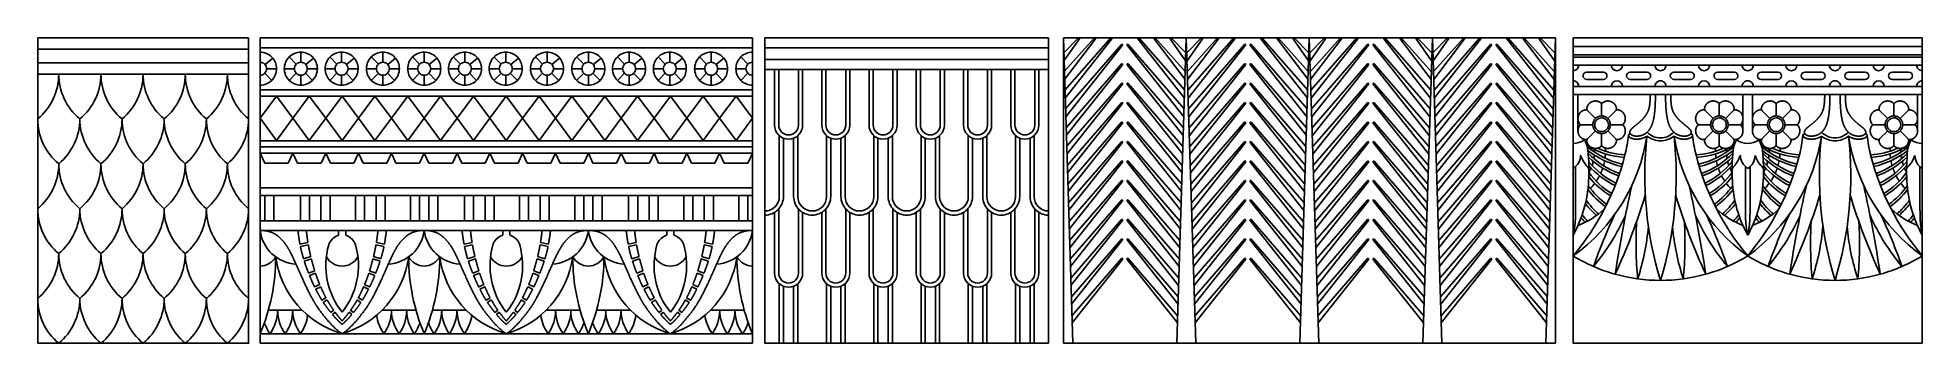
# Model space of a CAD drawing. Extents: x -111 to 2985, y -118 to 122.
# Drawn here: x -110.9 to 115.9, y 84.8 to 121.6 of the extents above; entities that cross this region are included whole.
import ezdxf

# ---------------------------------------------------------------- set-up
doc = ezdxf.new("R2010")
doc.units = 0
doc.layers.add('LAYER_03', color=5, linetype='CONTINUOUS')

msp = doc.modelspace()

# ---------------------------------------------------------------- linework, layer by layer
at = {"layer": 'LAYER_03'}
for points in [[(-110.91, 121.56), (-85.54, 121.56)], [(-110.91, 84.84), (-110.91, 121.56)], [(-110.91, 84.84), (-85.54, 84.84), (-85.54, 121.56)], [(-84.14, 121.56), (-84.14, 84.84)], [(-84.14, 121.56), (-64.39, 121.56)], [(-84.14, 120.36), (-64.39, 120.36)], [(-64.39, 121.56), (-44.63, 121.56)], [(-64.39, 120.36), (-44.63, 120.36)], [(-44.63, 121.56), (-24.88, 121.56)], [(-44.63, 120.36), (-24.88, 120.36)], [(-24.88, 121.56), (-24.88, 84.84)], [(-23.38, 121.56), (-23.38, 84.84), (10.75, 84.84)], [(-23.38, 121.56), (10.75, 121.56)], [(-23.38, 120.36), (10.75, 120.36)], [(10.75, 121.56), (10.75, 84.84)], [(12.54, 121.56), (13.68, 84.84)], [(12.54, 121.56), (71.77, 121.56), (71.77, 84.84)], [(12.54, 121.56), (12.54, 84.84)], [(14.35, 121.54), (12.59, 119.74)], [(16.3, 121.54), (12.66, 117.5)], [(12.69, 116.56), (16.42, 121.44)], [(18.25, 121.54), (12.73, 115.25)], [(12.76, 114.31), (18.36, 121.44)], [(19.54, 120.75), (12.8, 113)], [(12.83, 112.06), (19.66, 120.66)], [(27.05, 112.06), (20.22, 120.66)], [(20.34, 120.75), (27.08, 113)], [(27.12, 114.31), (21.52, 121.44)], [(21.63, 121.54), (27.15, 115.25)], [(27.19, 116.56), (23.46, 121.44)], [(23.58, 121.54), (27.22, 117.5)], [(27.26, 118.79), (25.4, 121.43)], [(25.53, 121.54), (27.29, 119.74)], [(27.34, 121.56), (26.2, 84.84)], [(27.34, 121.56), (28.49, 84.84)], [(29.16, 121.54), (27.4, 119.74)], [(27.43, 118.79), (29.29, 121.43)], [(31.11, 121.54), (27.47, 117.5)], [(27.5, 116.56), (31.23, 121.44)], [(33.05, 121.54), (27.54, 115.25)], [(27.57, 114.31), (33.17, 121.44)], [(34.35, 120.75), (27.61, 113)], [(27.64, 112.06), (34.47, 120.66)], [(41.86, 112.06), (35.03, 120.66)], [(35.14, 120.75), (41.88, 113)], [(41.93, 114.31), (36.32, 121.44)], [(36.44, 121.54), (41.95, 115.25)], [(42, 116.56), (38.27, 121.44)], [(38.39, 121.54), (42.02, 117.5)], [(42.07, 118.79), (40.21, 121.43)], [(40.33, 121.54), (42.09, 119.74)], [(42.15, 121.56), (41.01, 84.84)], [(42.15, 121.56), (43.3, 84.84)], [(43.97, 121.54), (42.21, 119.74)], [(45.92, 121.54), (42.28, 117.5)], [(42.31, 116.56), (46.04, 121.44)], [(47.86, 121.54), (42.35, 115.25)], [(42.38, 114.31), (47.98, 121.44)], [(49.16, 120.75), (42.42, 113)], [(42.45, 112.06), (49.27, 120.66)], [(56.66, 112.06), (49.84, 120.66)], [(49.95, 120.75), (56.69, 113)], [(56.73, 114.31), (51.13, 121.44)], [(51.25, 121.54), (56.76, 115.25)], [(56.8, 116.56), (53.07, 121.44)], [(53.19, 121.54), (56.83, 117.5)], [(56.87, 118.79), (55.02, 121.43)], [(55.14, 121.54), (56.9, 119.74)], [(56.96, 121.56), (55.81, 84.84)], [(56.96, 121.56), (58.1, 84.84)], [(58.78, 121.54), (57.02, 119.74)], [(57.05, 118.79), (58.9, 121.43)], [(60.73, 121.54), (57.09, 117.5)], [(57.12, 116.56), (60.84, 121.44)], [(62.67, 121.54), (57.16, 115.25)], [(57.19, 114.31), (62.79, 121.44)], [(63.97, 120.75), (57.23, 113)], [(57.26, 112.06), (64.08, 120.66)], [(71.47, 112.06), (64.65, 120.66)], [(64.76, 120.75), (71.5, 113)], [(71.54, 114.31), (65.94, 121.44)], [(66.06, 121.54), (71.57, 115.25)], [(71.61, 116.56), (67.88, 121.44)], [(68, 121.54), (71.64, 117.5)], [(71.68, 118.79), (69.83, 121.43)], [(69.95, 121.54), (71.71, 119.74)], [(71.77, 121.56), (70.62, 84.84)], [(73.91, 121.56), (73.91, 84.84), (115.93, 84.84)], [(73.91, 121.56), (115.93, 121.56)], [(73.91, 120.52), (115.93, 120.52)], [(115.93, 121.56), (115.93, 84.84)], [(-110.91, 120.2), (-85.54, 120.2)], [(-110.91, 118.55), (-85.54, 118.55)], [(-84.14, 118.62), (-84.14, 119.83)], [(-83.55, 118.35), (-82.62, 119.12)], [(-79.79, 118.4), (-80.64, 119.25)], [(-79.24, 118.62), (-79.24, 119.83)], [(-78.64, 118.35), (-77.72, 119.12)], [(-74.89, 118.4), (-75.74, 119.25)], [(-74.34, 118.62), (-74.34, 119.83)], [(-73.74, 118.35), (-72.81, 119.12)], [(-69.91, 118.4), (-70.77, 119.25)], [(-69.36, 118.62), (-69.36, 119.83)], [(-68.77, 118.35), (-67.84, 119.12)], [(-64.94, 118.4), (-65.79, 119.25)], [(-64.39, 118.62), (-64.39, 119.83)], [(-63.79, 118.35), (-62.87, 119.12)], [(-60.04, 118.4), (-60.89, 119.25)], [(-59.49, 118.62), (-59.49, 119.83)], [(-58.89, 118.35), (-57.96, 119.12)], [(-55.13, 118.4), (-55.99, 119.25)], [(-54.58, 118.62), (-54.58, 119.83)], [(-53.98, 118.35), (-53.06, 119.12)], [(-50.16, 118.4), (-51.01, 119.25)], [(-49.61, 118.62), (-49.61, 119.83)], [(-49.01, 118.35), (-48.09, 119.12)], [(-45.19, 118.4), (-46.04, 119.25)], [(-44.63, 118.62), (-44.63, 119.83)], [(-44.04, 118.35), (-43.11, 119.12)], [(-40.28, 118.4), (-41.13, 119.25)], [(-39.73, 118.62), (-39.73, 119.83)], [(-39.13, 118.35), (-38.21, 119.12)], [(-35.38, 118.4), (-36.23, 119.25)], [(-34.83, 118.62), (-34.83, 119.83)], [(-34.23, 118.35), (-33.3, 119.12)], [(-30.4, 118.4), (-31.26, 119.25)], [(-29.85, 118.62), (-29.85, 119.83)], [(-29.26, 118.35), (-28.33, 119.12)], [(-25.43, 118.4), (-26.28, 119.25)], [(-23.38, 118.96), (10.75, 118.96)], [(19.54, 118.41), (12.87, 110.74)], [(12.9, 109.81), (19.66, 118.32)], [(26.98, 109.81), (20.22, 118.32)], [(20.34, 118.41), (27.01, 110.74)], [(34.35, 118.41), (27.68, 110.74)], [(27.71, 109.81), (34.47, 118.32)], [(41.79, 109.81), (35.03, 118.32)], [(35.14, 118.41), (41.81, 110.74)], [(49.16, 118.41), (42.49, 110.74)], [(42.52, 109.81), (49.27, 118.32)], [(56.59, 109.81), (49.84, 118.32)], [(49.95, 118.41), (56.62, 110.74)], [(63.97, 118.41), (57.3, 110.74)], [(57.33, 109.81), (64.08, 118.32)], [(71.4, 109.81), (64.65, 118.32)], [(64.76, 118.41), (71.43, 110.74)], [(73.91, 119.49), (115.93, 119.49)], [(73.91, 119.24), (115.93, 119.24)], [(84.42, 118.27), (73.91, 118.27)], [(73.91, 118.27), (84.42, 118.27)], [(84.42, 118.27), (94.92, 118.27)], [(105.43, 118.27), (94.92, 118.27)], [(94.92, 118.27), (115.93, 118.27)], [(105.43, 118.27), (115.93, 118.27)], [(-110.91, 117.19), (-85.54, 117.19)], [(-84.14, 115.86), (-84.14, 117.06)], [(-83.59, 117.29), (-82.74, 116.44)], [(-83.37, 117.84), (-82.16, 117.84)], [(-80.02, 117.84), (-81.23, 117.84)], [(-79.79, 117.29), (-80.64, 116.44)], [(-79.24, 115.86), (-79.24, 117.06)], [(-78.69, 117.29), (-77.84, 116.44)], [(-78.46, 117.84), (-77.25, 117.84)], [(-75.12, 117.84), (-76.32, 117.84)], [(-74.89, 117.29), (-75.74, 116.44)], [(-74.34, 115.86), (-74.34, 117.06)], [(-73.78, 117.29), (-72.93, 116.44)], [(-73.56, 117.84), (-72.35, 117.84)], [(-70.14, 117.84), (-71.35, 117.84)], [(-69.91, 117.29), (-70.77, 116.44)], [(-69.36, 115.86), (-69.36, 117.06)], [(-68.81, 117.29), (-67.96, 116.44)], [(-68.58, 117.84), (-67.38, 117.84)], [(-65.17, 117.84), (-66.38, 117.84)], [(-64.94, 117.29), (-65.79, 116.44)], [(-64.39, 115.86), (-64.39, 117.06)], [(-63.84, 117.29), (-62.99, 116.44)], [(-63.61, 117.84), (-62.4, 117.84)], [(-60.26, 117.84), (-61.47, 117.84)], [(-60.04, 117.29), (-60.89, 116.44)], [(-59.49, 115.86), (-59.49, 117.06)], [(-58.93, 117.29), (-58.08, 116.44)], [(-58.71, 117.84), (-57.5, 117.84)], [(-55.36, 117.84), (-56.57, 117.84)], [(-55.13, 117.29), (-55.99, 116.44)], [(-54.58, 115.86), (-54.58, 117.06)], [(-54.03, 117.29), (-53.18, 116.44)], [(-53.8, 117.84), (-52.59, 117.84)], [(-50.39, 117.84), (-51.59, 117.84)], [(-50.16, 117.29), (-51.01, 116.44)], [(-49.61, 115.86), (-49.61, 117.06)], [(-49.06, 117.29), (-48.2, 116.44)], [(-48.83, 117.84), (-47.62, 117.84)], [(-45.41, 117.84), (-46.62, 117.84)], [(-45.19, 117.29), (-46.04, 116.44)], [(-44.63, 115.86), (-44.63, 117.06)], [(-44.08, 117.29), (-43.23, 116.44)], [(-43.86, 117.84), (-42.65, 117.84)], [(-40.51, 117.84), (-41.72, 117.84)], [(-40.28, 117.29), (-41.13, 116.44)], [(-39.73, 115.86), (-39.73, 117.06)], [(-39.18, 117.29), (-38.33, 116.44)], [(-38.95, 117.84), (-37.74, 117.84)], [(-35.61, 117.84), (-36.81, 117.84)], [(-35.38, 117.29), (-36.23, 116.44)], [(-34.83, 115.86), (-34.83, 117.06)], [(-34.27, 117.29), (-33.42, 116.44)], [(-34.05, 117.84), (-32.84, 117.84)], [(-30.63, 117.84), (-31.84, 117.84)], [(-30.4, 117.29), (-31.26, 116.44)], [(-29.85, 115.86), (-29.85, 117.06)], [(-29.3, 117.29), (-28.45, 116.44)], [(-29.07, 117.84), (-27.87, 117.84)], [(-25.66, 117.84), (-26.87, 117.84)], [(-25.43, 117.29), (-26.28, 116.44)], [(-23.38, 117.76), (10.75, 117.76)], [(-22.22, 111.07), (-22.22, 117.76)], [(-21.72, 111.07), (-21.72, 117.76)], [(-19.34, 111.07), (-19.34, 117.76)], [(-18.84, 111.07), (-18.84, 117.76)], [(-16.54, 111.07), (-16.54, 117.76)], [(-16.04, 111.07), (-16.04, 117.76)], [(-13.65, 111.07), (-13.65, 117.76)], [(-13.15, 111.07), (-13.15, 117.76)], [(-10.85, 111.07), (-10.85, 117.76)], [(-10.35, 111.07), (-10.35, 117.76)], [(-7.97, 111.07), (-7.97, 117.76)], [(-7.47, 111.07), (-7.47, 117.76)], [(-5.16, 111.07), (-5.16, 117.76)], [(-4.66, 111.07), (-4.66, 117.76)], [(-2.28, 111.07), (-2.28, 117.76)], [(-1.78, 111.07), (-1.78, 117.76)], [(0.53, 111.07), (0.53, 117.76)], [(1.03, 111.07), (1.03, 117.76)], [(3.41, 111.07), (3.41, 117.76)], [(3.91, 111.07), (3.91, 117.76)], [(6.22, 111.07), (6.22, 117.76)], [(6.72, 111.07), (6.72, 117.76)], [(9.1, 111.07), (9.1, 117.76)], [(9.6, 111.07), (9.6, 117.76)], [(19.54, 116.07), (12.94, 108.48)], [(12.97, 107.56), (19.66, 115.98)], [(26.91, 107.56), (20.22, 115.98)], [(20.34, 116.07), (26.94, 108.48)], [(34.35, 116.07), (27.75, 108.48)], [(27.78, 107.56), (34.47, 115.98)], [(41.71, 107.56), (35.03, 115.98)], [(35.14, 116.07), (41.74, 108.48)], [(49.16, 116.07), (42.56, 108.48)], [(42.59, 107.56), (49.27, 115.98)], [(56.52, 107.56), (49.84, 115.98)], [(49.95, 116.07), (56.55, 108.48)], [(63.97, 116.07), (57.37, 108.48)], [(57.4, 107.56), (64.08, 115.98)], [(71.33, 107.56), (64.65, 115.98)], [(64.76, 116.07), (71.36, 108.48)], [(84.42, 115.71), (73.91, 115.71)], [(73.91, 115.71), (84.42, 115.71)], [(75.52, 117.41), (77.56, 117.41)], [(77.56, 116.56), (75.52, 116.56)], [(80.77, 117.41), (82.81, 117.41)], [(82.81, 116.56), (80.77, 116.56)], [(84.42, 115.71), (94.92, 115.71)], [(88.06, 117.41), (86.03, 117.41)], [(86.03, 116.56), (88.06, 116.56)], [(105.43, 115.71), (94.92, 115.71)], [(94.92, 115.71), (115.93, 115.71)], [(96.53, 117.41), (98.57, 117.41)], [(98.57, 116.56), (96.53, 116.56)], [(101.78, 117.41), (103.82, 117.41)], [(103.82, 116.56), (101.78, 116.56)], [(105.43, 115.71), (115.93, 115.71)], [(114.32, 117.41), (112.29, 117.41)], [(112.29, 116.56), (114.32, 116.56)], [(-84.14, 115.29), (-74.27, 115.29)], [(-84.14, 114.54), (-64.39, 114.54)], [(-84.14, 111.88), (-82.17, 114.54)], [(-80.19, 111.88), (-82.17, 114.54)], [(-80.19, 111.88), (-78.22, 114.54)], [(-76.24, 111.88), (-78.22, 114.54)], [(-76.24, 111.88), (-74.27, 114.54)], [(-74.27, 115.29), (-64.39, 115.29)], [(-72.29, 111.88), (-74.27, 114.54)], [(-72.29, 111.88), (-70.32, 114.54)], [(-68.34, 111.88), (-70.32, 114.54)], [(-68.34, 111.88), (-66.37, 114.54)], [(-64.39, 111.88), (-66.37, 114.54)], [(-64.39, 115.29), (-54.51, 115.29)], [(-64.39, 111.88), (-62.41, 114.54)], [(-64.39, 114.54), (-44.63, 114.54)], [(-60.44, 111.88), (-62.41, 114.54)], [(-60.44, 111.88), (-58.46, 114.54)], [(-56.49, 111.88), (-58.46, 114.54)], [(-56.49, 111.88), (-54.51, 114.54)], [(-54.51, 115.29), (-44.63, 115.29)], [(-52.54, 111.88), (-54.51, 114.54)], [(-52.54, 111.88), (-50.56, 114.54)], [(-48.59, 111.88), (-50.56, 114.54)], [(-48.59, 111.88), (-46.61, 114.54)], [(-44.63, 111.88), (-46.61, 114.54)], [(-44.63, 115.29), (-34.76, 115.29)], [(-44.63, 114.54), (-24.88, 114.54)], [(-44.63, 111.88), (-42.66, 114.54)], [(-40.68, 111.88), (-42.66, 114.54)], [(-40.68, 111.88), (-38.71, 114.54)], [(-36.73, 111.88), (-38.71, 114.54)], [(-36.73, 111.88), (-34.76, 114.54)], [(-34.76, 115.29), (-24.88, 115.29)], [(-32.78, 111.88), (-34.76, 114.54)], [(-32.78, 111.88), (-30.81, 114.54)], [(-28.83, 111.88), (-30.81, 114.54)], [(-28.83, 111.88), (-26.86, 114.54)], [(-24.88, 111.88), (-26.86, 114.54)], [(19.54, 113.74), (13.01, 106.22)], [(13.04, 105.31), (19.66, 113.64)], [(26.84, 105.31), (20.22, 113.64)], [(20.34, 113.74), (26.86, 106.22)], [(34.35, 113.74), (27.82, 106.22)], [(27.85, 105.31), (34.47, 113.64)], [(41.64, 105.31), (35.03, 113.64)], [(35.14, 113.74), (41.67, 106.22)], [(49.16, 113.74), (42.63, 106.22)], [(42.66, 105.31), (49.27, 113.64)], [(56.45, 105.31), (49.84, 113.64)], [(49.95, 113.74), (56.48, 106.22)], [(63.97, 113.74), (57.44, 106.22)], [(57.47, 105.31), (64.08, 113.64)], [(71.26, 105.31), (64.65, 113.64)], [(64.76, 113.74), (71.29, 106.22)], [(73.91, 114.73), (115.93, 114.73)], [(74.48, 110.36), (74.48, 114.73)], [(76.59, 111.85), (75.62, 112.82), (75.62, 112.82), (75.62, 112.82), (75.62, 112.82), (75.62, 112.82), (75.62, 112.82), (75.62, 112.82), (75.61, 112.83), (75.61, 112.83), (75.61, 112.83), (75.61, 112.83), (75.61, 112.83), (75.61, 112.83), (75.61, 112.83), (75.61, 112.84), (75.6, 112.84), (75.6, 112.84), (75.6, 112.84), (75.6, 112.84), (75.6, 112.84), (75.6, 112.85), (75.6, 112.85), (75.6, 112.85), (75.59, 112.85), (75.59, 112.85), (75.59, 112.85), (75.59, 112.86), (75.59, 112.86), (75.59, 112.86), (75.59, 112.86), (75.59, 112.86), (75.59, 112.86), (75.58, 112.87), (75.58, 112.87), (75.58, 112.87), (75.58, 112.87), (75.58, 112.87), (75.58, 112.87), (75.58, 112.88), (75.58, 112.88), (75.58, 112.88), (75.58, 112.88), (75.57, 112.88), (75.57, 112.89), (75.57, 112.89), (75.57, 112.89), (75.57, 112.89), (75.57, 112.89), (75.57, 112.9), (75.57, 112.9), (75.57, 112.9), (75.57, 112.9), (75.57, 112.9), (75.56, 112.9), (75.56, 112.91), (75.56, 112.91), (75.56, 112.91), (75.56, 112.91), (75.56, 112.91), (75.56, 112.92), (75.56, 112.92), (75.56, 112.92), (75.56, 112.92), (75.56, 112.92), (75.56, 112.93), (75.56, 112.93), (75.56, 112.93), (75.55, 112.93), (75.55, 112.93), (75.55, 112.94), (75.55, 112.94), (75.55, 112.94), (75.55, 112.94), (75.55, 112.94), (75.55, 112.95), (75.55, 112.95), (75.55, 112.95), (75.55, 112.95), (75.55, 112.95), (75.55, 112.96), (75.55, 112.96), (75.55, 112.96), (75.55, 112.96), (75.55, 112.96), (75.55, 112.97), (75.55, 112.97), (75.55, 112.97), (75.55, 112.97), (75.55, 112.97), (75.55, 112.98), (75.54, 112.98), (75.54, 112.98), (75.54, 112.98), (75.54, 112.98), (75.54, 112.99), (75.54, 112.99), (75.54, 112.99), (75.54, 112.99), (75.54, 112.99), (75.54, 113), (75.54, 113), (75.54, 113), (75.54, 113), (75.54, 113), (75.54, 113.01), (75.54, 113.01), (75.54, 113.01), (75.54, 113.01), (75.54, 113.01), (75.54, 113.02), (75.54, 113.02), (75.54, 113.02), (75.54, 113.02), (75.54, 113.02), (75.54, 113.03), (75.54, 113.03), (75.54, 113.03), (75.54, 113.03), (75.54, 113.03), (75.54, 113.04), (75.54, 113.04), (75.54, 113.04), (75.54, 113.04), (75.54, 113.04), (75.54, 113.05), (75.54, 113.05), (75.54, 113.05), (75.55, 113.05), (75.55, 113.05), (75.55, 113.06), (75.55, 113.07), (75.55, 113.08), (75.55, 113.09), (75.55, 113.1), (75.55, 113.1), (75.56, 113.11), (75.56, 113.12), (75.56, 113.13), (75.56, 113.14), (75.56, 113.14), (75.56, 113.15), (75.57, 113.16), (75.57, 113.17), (75.57, 113.18), (75.57, 113.18), (75.58, 113.19), (75.58, 113.2), (75.58, 113.21), (75.58, 113.22), (75.58, 113.22), (75.59, 113.23), (75.59, 113.24), (75.59, 113.25), (75.6, 113.26), (75.6, 113.26), (75.6, 113.27), (75.6, 113.28), (75.61, 113.29), (75.61, 113.3), (75.61, 113.3), (75.62, 113.31), (75.62, 113.32), (75.62, 113.33), (75.63, 113.34), (75.63, 113.34), (75.63, 113.35), (75.64, 113.36), (75.64, 113.37), (75.65, 113.37), (75.65, 113.38), (75.65, 113.39), (75.66, 113.4), (75.66, 113.41), (75.67, 113.41), (75.67, 113.42), (75.67, 113.43), (75.68, 113.44), (75.68, 113.44), (75.69, 113.45), (75.69, 113.46), (75.7, 113.47), (75.7, 113.47), (75.71, 113.48), (75.71, 113.49), (75.72, 113.49), (75.72, 113.5), (75.73, 113.51), (75.73, 113.52), (75.74, 113.52), (75.74, 113.53), (75.75, 113.54), (75.75, 113.54), (75.76, 113.55), (75.76, 113.56), (75.77, 113.56), (75.77, 113.57), (75.78, 113.58), (75.78, 113.58), (75.79, 113.59), (75.8, 113.6), (75.8, 113.6), (75.81, 113.61), (75.81, 113.62), (75.82, 113.62), (75.83, 113.63), (75.83, 113.64), (75.84, 113.64), (75.84, 113.65), (75.85, 113.65), (75.86, 113.66), (75.86, 113.67), (75.87, 113.67), (75.87, 113.68), (75.88, 113.68), (75.89, 113.69), (75.89, 113.7), (75.9, 113.7), (75.91, 113.71), (75.91, 113.71), (75.92, 113.72), (75.93, 113.72), (75.93, 113.73), (75.94, 113.73), (75.95, 113.74), (75.95, 113.74), (75.96, 113.75), (75.97, 113.75), (75.97, 113.76), (75.98, 113.76), (75.99, 113.77), (76, 113.77), (76, 113.78), (76.01, 113.78), (76.02, 113.79), (76.02, 113.79), (76.03, 113.8), (76.04, 113.8), (76.05, 113.81), (76.05, 113.81), (76.06, 113.81), (76.07, 113.82), (76.07, 113.82), (76.08, 113.83), (76.09, 113.83), (76.1, 113.84), (76.1, 113.84), (76.11, 113.84), (76.12, 113.85), (76.13, 113.85), (76.13, 113.85), (76.14, 113.86), (76.15, 113.86), (76.16, 113.86), (76.16, 113.87), (76.17, 113.87), (76.18, 113.87), (76.19, 113.88), (76.19, 113.88), (76.2, 113.88), (76.21, 113.89), (76.22, 113.89), (76.22, 113.89), (76.23, 113.89), (76.24, 113.9), (76.25, 113.9), (76.26, 113.9), (76.26, 113.91), (76.27, 113.91), (76.28, 113.91), (76.29, 113.91), (76.3, 113.92), (76.3, 113.92), (76.31, 113.92), (76.32, 113.92), (76.33, 113.92), (76.34, 113.93), (76.34, 113.93), (76.35, 113.93), (76.36, 113.93), (76.37, 113.93), (76.38, 113.94), (76.39, 113.94), (76.39, 113.94), (76.4, 113.94), (76.41, 113.94), (76.42, 113.94), (76.43, 113.94), (76.44, 113.95), (76.44, 113.95), (76.45, 113.95), (76.46, 113.95), (76.47, 113.95), (76.48, 113.95), (76.49, 113.95), (76.5, 113.95), (76.5, 113.95), (76.51, 113.95), (76.52, 113.96), (76.53, 113.96), (76.54, 113.96), (76.55, 113.96), (76.56, 113.96), (76.56, 113.96), (76.57, 113.96), (76.58, 113.96), (76.59, 113.96), (76.6, 113.96), (76.61, 113.96), (76.62, 113.96), (76.63, 113.96), (76.63, 113.96), (76.64, 113.96), (76.65, 113.96), (76.66, 113.96), (76.67, 113.95), (76.68, 113.95), (76.69, 113.95), (76.69, 113.95), (76.7, 113.95), (76.71, 113.95), (76.72, 113.95), (76.73, 113.95), (76.74, 113.95), (76.75, 113.95), (76.76, 113.94), (76.76, 113.94), (76.77, 113.94), (76.78, 113.94), (76.79, 113.94), (76.8, 113.94), (76.81, 113.94), (76.81, 113.93), (76.82, 113.93), (76.83, 113.93), (76.84, 113.93), (76.85, 113.93), (76.86, 113.92), (76.87, 113.92), (76.87, 113.92), (76.88, 113.92), (76.89, 113.91), (76.9, 113.91), (76.91, 113.91), (76.92, 113.91), (76.92, 113.9), (76.93, 113.9), (76.94, 113.9), (76.95, 113.9), (76.96, 113.89), (76.96, 113.89), (76.97, 113.89), (76.98, 113.88), (76.99, 113.88), (77, 113.88), (77, 113.87), (77.01, 113.87), (77.02, 113.87), (77.03, 113.86), (77.03, 113.86), (77.04, 113.86), (77.05, 113.85), (77.06, 113.85), (77.07, 113.84), (77.07, 113.84), (77.08, 113.84), (77.09, 113.83), (77.1, 113.83), (77.1, 113.82), (77.11, 113.82), (77.12, 113.82), (77.12, 113.81), (77.13, 113.81), (77.14, 113.8), (77.15, 113.8), (77.15, 113.8), (77.16, 113.79), (77.17, 113.79), (77.17, 113.78), (77.18, 113.78), (77.19, 113.77), (77.19, 113.77), (77.2, 113.76), (77.21, 113.76), (77.21, 113.75), (77.22, 113.75)], [(77.33, 113.52), (77.33, 113.53), (77.33, 113.53), (77.33, 113.53), (77.33, 113.53), (77.33, 113.53), (77.33, 113.54), (77.33, 113.54), (77.33, 113.54), (77.33, 113.54), (77.33, 113.54), (77.33, 113.55), (77.33, 113.55), (77.33, 113.55), (77.33, 113.55), (77.33, 113.55), (77.33, 113.56), (77.33, 113.56), (77.33, 113.56), (77.33, 113.56), (77.33, 113.56), (77.33, 113.57), (77.33, 113.57), (77.33, 113.57), (77.33, 113.57), (77.33, 113.57), (77.33, 113.58), (77.33, 113.58), (77.33, 113.58), (77.33, 113.58), (77.33, 113.58), (77.33, 113.59), (77.33, 113.59), (77.33, 113.59), (77.33, 113.59), (77.33, 113.59), (77.32, 113.6), (77.32, 113.6), (77.32, 113.6), (77.32, 113.6), (77.32, 113.6), (77.32, 113.61), (77.32, 113.61), (77.32, 113.61), (77.32, 113.61), (77.32, 113.61), (77.32, 113.62), (77.32, 113.62), (77.32, 113.62), (77.32, 113.62), (77.32, 113.62), (77.31, 113.62), (77.31, 113.63), (77.31, 113.63), (77.31, 113.63), (77.31, 113.63), (77.31, 113.63), (77.31, 113.64), (77.31, 113.64), (77.31, 113.64), (77.31, 113.64), (77.31, 113.64), (77.31, 113.65), (77.3, 113.65), (77.3, 113.65), (77.3, 113.65), (77.3, 113.65), (77.3, 113.66), (77.3, 113.66), (77.3, 113.66), (77.3, 113.66), (77.3, 113.66), (77.3, 113.66), (77.3, 113.67), (77.29, 113.67), (77.29, 113.67), (77.29, 113.67), (77.29, 113.67), (77.29, 113.67), (77.29, 113.68), (77.29, 113.68), (77.29, 113.68), (77.29, 113.68), (77.28, 113.68), (77.28, 113.69), (77.28, 113.69), (77.28, 113.69), (77.28, 113.69), (77.28, 113.69), (77.28, 113.69), (77.28, 113.7), (77.27, 113.7), (77.27, 113.7), (77.27, 113.7), (77.27, 113.7), (77.27, 113.7), (77.27, 113.7), (77.27, 113.71), (77.26, 113.71), (77.26, 113.71), (77.26, 113.71), (77.26, 113.71), (77.26, 113.71), (77.26, 113.72), (77.26, 113.72), (77.26, 113.72), (77.25, 113.72), (77.25, 113.72), (77.25, 113.72), (77.25, 113.72), (77.25, 113.73), (77.25, 113.73), (77.25, 113.73), (77.24, 113.73), (77.24, 113.73), (77.24, 113.73), (77.24, 113.73), (77.24, 113.73), (77.24, 113.74), (77.23, 113.74), (77.23, 113.74), (77.23, 113.74), (77.23, 113.74), (77.23, 113.74), (77.23, 113.74), (77.23, 113.75), (77.22, 113.75), (77.22, 113.75), (77.22, 113.75)], [(77.33, 112.16), (77.33, 113.52), (77.33, 113.53), (77.33, 113.53), (77.33, 113.53), (77.33, 113.53), (77.33, 113.53), (77.33, 113.54), (77.33, 113.54), (77.33, 113.54), (77.33, 113.54), (77.33, 113.54), (77.33, 113.55), (77.33, 113.55), (77.34, 113.55), (77.34, 113.55), (77.34, 113.55), (77.34, 113.56), (77.34, 113.56), (77.34, 113.56), (77.34, 113.56), (77.34, 113.56), (77.34, 113.57), (77.34, 113.57), (77.34, 113.57), (77.34, 113.57), (77.34, 113.57), (77.34, 113.58), (77.34, 113.58), (77.34, 113.58), (77.34, 113.58), (77.34, 113.58), (77.34, 113.59), (77.34, 113.59), (77.34, 113.59), (77.34, 113.59), (77.34, 113.59), (77.34, 113.6), (77.34, 113.6), (77.34, 113.6), (77.34, 113.6), (77.35, 113.6), (77.35, 113.61), (77.35, 113.61), (77.35, 113.61), (77.35, 113.61), (77.35, 113.61), (77.35, 113.62), (77.35, 113.62), (77.35, 113.62), (77.35, 113.62), (77.35, 113.62), (77.35, 113.62), (77.35, 113.63), (77.35, 113.63), (77.36, 113.63), (77.36, 113.63), (77.36, 113.63), (77.36, 113.64), (77.36, 113.64), (77.36, 113.64), (77.36, 113.64), (77.36, 113.64), (77.36, 113.65), (77.36, 113.65), (77.36, 113.65), (77.36, 113.65), (77.37, 113.65), (77.37, 113.66), (77.37, 113.66), (77.37, 113.66), (77.37, 113.66), (77.37, 113.66), (77.37, 113.66), (77.37, 113.67), (77.37, 113.67), (77.37, 113.67), (77.38, 113.67), (77.38, 113.67), (77.38, 113.67), (77.38, 113.68), (77.38, 113.68), (77.38, 113.68), (77.38, 113.68), (77.38, 113.68), (77.38, 113.69), (77.39, 113.69), (77.39, 113.69), (77.39, 113.69), (77.39, 113.69), (77.39, 113.69), (77.39, 113.7), (77.39, 113.7), (77.39, 113.7), (77.4, 113.7), (77.4, 113.7), (77.4, 113.7), (77.4, 113.7), (77.4, 113.71), (77.4, 113.71), (77.4, 113.71), (77.41, 113.71), (77.41, 113.71), (77.41, 113.71), (77.41, 113.72), (77.41, 113.72), (77.41, 113.72), (77.41, 113.72), (77.42, 113.72), (77.42, 113.72), (77.42, 113.72), (77.42, 113.73), (77.42, 113.73), (77.42, 113.73), (77.42, 113.73), (77.43, 113.73), (77.43, 113.73), (77.43, 113.73), (77.43, 113.73), (77.43, 113.74), (77.43, 113.74), (77.43, 113.74), (77.44, 113.74), (77.44, 113.74), (77.44, 113.74), (77.44, 113.74), (77.44, 113.75), (77.44, 113.75), (77.45, 113.75), (77.45, 113.75), (77.45, 113.75), (77.46, 113.76), (77.47, 113.76), (77.47, 113.77), (77.48, 113.77), (77.49, 113.78), (77.49, 113.78), (77.5, 113.79), (77.51, 113.79), (77.51, 113.8), (77.52, 113.8), (77.53, 113.8), (77.54, 113.81), (77.54, 113.81), (77.55, 113.82), (77.56, 113.82), (77.56, 113.82), (77.57, 113.83), (77.58, 113.83), (77.59, 113.84), (77.59, 113.84), (77.6, 113.84), (77.61, 113.85), (77.62, 113.85), (77.63, 113.86), (77.63, 113.86), (77.64, 113.86), (77.65, 113.87), (77.66, 113.87), (77.66, 113.87), (77.67, 113.88), (77.68, 113.88), (77.69, 113.88), (77.7, 113.89), (77.7, 113.89), (77.71, 113.89), (77.72, 113.9), (77.73, 113.9), (77.74, 113.9), (77.74, 113.9), (77.75, 113.91), (77.76, 113.91), (77.77, 113.91), (77.78, 113.91), (77.79, 113.92), (77.79, 113.92), (77.8, 113.92), (77.81, 113.92), (77.82, 113.93), (77.83, 113.93), (77.84, 113.93), (77.84, 113.93), (77.85, 113.93), (77.86, 113.94), (77.87, 113.94), (77.88, 113.94), (77.89, 113.94), (77.9, 113.94), (77.9, 113.94), (77.91, 113.94), (77.92, 113.95), (77.93, 113.95), (77.94, 113.95), (77.95, 113.95), (77.96, 113.95), (77.96, 113.95), (77.97, 113.95), (77.98, 113.95), (77.99, 113.95), (78, 113.95), (78.01, 113.96), (78.02, 113.96), (78.03, 113.96), (78.03, 113.96), (78.04, 113.96), (78.05, 113.96), (78.06, 113.96), (78.07, 113.96), (78.08, 113.96), (78.09, 113.96), (78.09, 113.96), (78.1, 113.96), (78.11, 113.96), (78.12, 113.96), (78.13, 113.96), (78.14, 113.96), (78.15, 113.96), (78.16, 113.95), (78.16, 113.95), (78.17, 113.95), (78.18, 113.95), (78.19, 113.95), (78.2, 113.95), (78.21, 113.95), (78.22, 113.95), (78.22, 113.95), (78.23, 113.95), (78.24, 113.94), (78.25, 113.94), (78.26, 113.94), (78.27, 113.94), (78.27, 113.94), (78.28, 113.94), (78.29, 113.94), (78.3, 113.93), (78.31, 113.93), (78.32, 113.93), (78.32, 113.93), (78.33, 113.93), (78.34, 113.92), (78.35, 113.92), (78.36, 113.92), (78.36, 113.92), (78.37, 113.92), (78.38, 113.91), (78.39, 113.91), (78.4, 113.91), (78.4, 113.91), (78.41, 113.9), (78.42, 113.9), (78.43, 113.9), (78.44, 113.89), (78.44, 113.89), (78.45, 113.89), (78.46, 113.89), (78.47, 113.88), (78.47, 113.88), (78.48, 113.88), (78.49, 113.87), (78.5, 113.87), (78.5, 113.87), (78.51, 113.86), (78.52, 113.86), (78.53, 113.86), (78.53, 113.85), (78.54, 113.85), (78.55, 113.85), (78.56, 113.84), (78.56, 113.84), (78.57, 113.84), (78.58, 113.83), (78.59, 113.83), (78.59, 113.82), (78.6, 113.82), (78.61, 113.81), (78.61, 113.81), (78.62, 113.81), (78.63, 113.8), (78.64, 113.8), (78.64, 113.79), (78.65, 113.79), (78.66, 113.78), (78.66, 113.78), (78.67, 113.77), (78.68, 113.77), (78.69, 113.76), (78.69, 113.76), (78.7, 113.75), (78.71, 113.75), (78.71, 113.74), (78.72, 113.74), (78.73, 113.73), (78.73, 113.73), (78.74, 113.72), (78.75, 113.72), (78.75, 113.71), (78.76, 113.71), (78.77, 113.7), (78.77, 113.7), (78.78, 113.69), (78.79, 113.68), (78.79, 113.68), (78.8, 113.67), (78.81, 113.67), (78.81, 113.66), (78.82, 113.65), (78.82, 113.65), (78.83, 113.64), (78.84, 113.64), (78.84, 113.63), (78.85, 113.62), (78.85, 113.62), (78.86, 113.61), (78.87, 113.6), (78.87, 113.6), (78.88, 113.59), (78.88, 113.58), (78.89, 113.58), (78.89, 113.57), (78.9, 113.56), (78.91, 113.56), (78.91, 113.55), (78.92, 113.54), (78.92, 113.54), (78.93, 113.53), (78.93, 113.52), (78.94, 113.52), (78.94, 113.51), (78.95, 113.5), (78.95, 113.49), (78.96, 113.49), (78.96, 113.48), (78.97, 113.47), (78.97, 113.47), (78.98, 113.46), (78.98, 113.45), (78.98, 113.44), (78.99, 113.44), (78.99, 113.43), (79, 113.42), (79, 113.41), (79.01, 113.41), (79.01, 113.4), (79.01, 113.39), (79.02, 113.38), (79.02, 113.37), (79.03, 113.37), (79.03, 113.36), (79.03, 113.35), (79.04, 113.34), (79.04, 113.34), (79.04, 113.33), (79.05, 113.32), (79.05, 113.31), (79.05, 113.3), (79.06, 113.3), (79.06, 113.29), (79.06, 113.28), (79.07, 113.27), (79.07, 113.26), (79.07, 113.26), (79.07, 113.25), (79.08, 113.24), (79.08, 113.23), (79.08, 113.22), (79.09, 113.22), (79.09, 113.21), (79.09, 113.2), (79.09, 113.19), (79.09, 113.18), (79.1, 113.18), (79.1, 113.17), (79.1, 113.16), (79.1, 113.15), (79.11, 113.14), (79.11, 113.14), (79.11, 113.13), (79.11, 113.12), (79.11, 113.11), (79.11, 113.1), (79.12, 113.1), (79.12, 113.09), (79.12, 113.08), (79.12, 113.07), (79.12, 113.06), (79.12, 113.05)], [(83.18, 114.73), (83.18, 114.7), (83.18, 114.67), (83.18, 114.64), (83.18, 114.61), (83.18, 114.58), (83.18, 114.55), (83.18, 114.52), (83.18, 114.49), (83.18, 114.46), (83.18, 114.43), (83.18, 114.4), (83.18, 114.37), (83.18, 114.35), (83.18, 114.32), (83.17, 114.29), (83.17, 114.26), (83.17, 114.24), (83.17, 114.21), (83.17, 114.19), (83.17, 114.16), (83.17, 114.13), (83.17, 114.11), (83.17, 114.08), (83.17, 114.06), (83.16, 114.03), (83.16, 114.01), (83.16, 113.99), (83.16, 113.96), (83.16, 113.94), (83.16, 113.92), (83.16, 113.89), (83.15, 113.87), (83.15, 113.85), (83.15, 113.82), (83.15, 113.8), (83.15, 113.78), (83.14, 113.76), (83.14, 113.74), (83.14, 113.72), (83.14, 113.7), (83.14, 113.67), (83.13, 113.65), (83.13, 113.63), (83.13, 113.61), (83.13, 113.59), (83.13, 113.57), (83.12, 113.55), (83.12, 113.53), (83.12, 113.52), (83.12, 113.5), (83.11, 113.48), (83.11, 113.46), (83.11, 113.44), (83.11, 113.42), (83.1, 113.41), (83.1, 113.39), (83.1, 113.37), (83.09, 113.35), (83.09, 113.34), (83.09, 113.32), (83.09, 113.3), (83.08, 113.29), (83.08, 113.27), (83.08, 113.25), (83.07, 113.24), (83.07, 113.22), (83.07, 113.2), (83.06, 113.19), (83.06, 113.17), (83.06, 113.16), (83.05, 113.14), (83.05, 113.13), (83.05, 113.11), (83.04, 113.1), (83.04, 113.08), (83.03, 113.07), (83.03, 113.05), (83.03, 113.04), (83.02, 113.03), (83.02, 113.01), (83.02, 113), (83.01, 112.98), (83.01, 112.97), (83, 112.96), (83, 112.94), (83, 112.93), (82.99, 112.92), (82.99, 112.91), (82.98, 112.89), (82.98, 112.88), (82.97, 112.87), (82.97, 112.85), (82.96, 112.84), (82.96, 112.83), (82.96, 112.82), (82.95, 112.81), (82.95, 112.79), (82.94, 112.78), (82.93, 112.76), (82.92, 112.73), (82.91, 112.71), (82.9, 112.69), (82.89, 112.67), (82.88, 112.65), (82.87, 112.62), (82.86, 112.6), (82.85, 112.58), (82.84, 112.56), (82.83, 112.54), (82.82, 112.52), (82.81, 112.5), (82.8, 112.48), (82.78, 112.46), (82.77, 112.44), (82.76, 112.42), (82.75, 112.4), (82.74, 112.38), (82.72, 112.36), (82.71, 112.34), (82.7, 112.32), (82.69, 112.3), (82.67, 112.28), (82.66, 112.26), (82.65, 112.24), (82.63, 112.22), (82.62, 112.2), (82.61, 112.18), (82.59, 112.16), (82.58, 112.14), (82.56, 112.13), (82.55, 112.11), (82.54, 112.09), (82.52, 112.07), (82.51, 112.05), (82.49, 112.03), (82.48, 112.02), (82.46, 112), (82.45, 111.98), (82.43, 111.96), (82.42, 111.94), (82.4, 111.93), (82.39, 111.91), (82.37, 111.89), (82.36, 111.87), (82.34, 111.86), (82.33, 111.84), (82.31, 111.82), (82.29, 111.8), (82.28, 111.79), (82.26, 111.77), (82.25, 111.75), (82.23, 111.74), (82.21, 111.72), (82.2, 111.7), (82.18, 111.69), (82.16, 111.67), (82.15, 111.65), (82.13, 111.64), (82.11, 111.62), (82.08, 111.59), (82.05, 111.55), (82.01, 111.52), (81.98, 111.49), (81.94, 111.46), (81.91, 111.43), (81.87, 111.4), (81.84, 111.37), (81.8, 111.34), (81.76, 111.31), (81.73, 111.28), (81.69, 111.25), (81.66, 111.22), (81.62, 111.19), (81.58, 111.16), (81.55, 111.13), (81.51, 111.1), (81.48, 111.07), (81.44, 111.05), (81.42, 111.03), (81.41, 111.02), (81.39, 111), (81.37, 110.99), (81.36, 110.98), (81.34, 110.96), (81.32, 110.95), (81.3, 110.94), (81.29, 110.92), (81.27, 110.91), (81.25, 110.9), (81.24, 110.88), (81.22, 110.87), (81.21, 110.86), (81.19, 110.84), (81.18, 110.83), (81.16, 110.82), (81.14, 110.8), (81.13, 110.79), (81.11, 110.78), (81.1, 110.77), (81.09, 110.75), (81.07, 110.74), (81.06, 110.73), (81.04, 110.72), (81.03, 110.7), (81.02, 110.69), (81, 110.68), (80.99, 110.67), (80.98, 110.65), (80.97, 110.64), (80.95, 110.63), (80.94, 110.62), (80.93, 110.61), (80.92, 110.6), (80.91, 110.58), (80.9, 110.57), (80.89, 110.56), (80.88, 110.55), (80.87, 110.54), (80.86, 110.53), (80.85, 110.51), (80.84, 110.5), (80.83, 110.49), (80.82, 110.48), (80.82, 110.47), (80.81, 110.46), (80.8, 110.45), (80.79, 110.44), (80.79, 110.42), (80.78, 110.41), (80.78, 110.4), (80.77, 110.39), (80.77, 110.38), (80.76, 110.37), (80.76, 110.36), (80.75, 110.35), (80.75, 110.34), (80.74, 110.33), (80.74, 110.32), (80.74, 110.31), (80.74, 110.3), (80.73, 110.29), (80.73, 110.28), (80.73, 110.27), (80.73, 110.26), (80.73, 110.25), (80.73, 110.24), (80.73, 110.23), (80.73, 110.22), (80.73, 110.21), (80.73, 110.2), (80.73, 110.19), (80.73, 110.18), (80.73, 110.17), (80.73, 110.16), (80.73, 110.15), (80.73, 110.14), (80.73, 110.13), (80.74, 110.13), (80.74, 110.12), (80.74, 110.11), (80.75, 110.1), (80.75, 110.09), (80.75, 110.08), (80.76, 110.07), (80.76, 110.07), (80.76, 110.06), (80.77, 110.05), (80.77, 110.04), (80.78, 110.03), (80.78, 110.03), (80.79, 110.02), (80.8, 110.01), (80.8, 110), (80.81, 110), (80.81, 109.99), (80.82, 109.98), (80.83, 109.97), (80.83, 109.97), (80.84, 109.96), (80.85, 109.95), (80.86, 109.95), (80.86, 109.94), (80.87, 109.93), (80.88, 109.93), (80.89, 109.92), (80.9, 109.91), (80.91, 109.91), (80.91, 109.9), (80.92, 109.9), (80.93, 109.89), (80.94, 109.88), (80.95, 109.88), (80.96, 109.87), (80.97, 109.87), (80.98, 109.86), (80.99, 109.86), (81, 109.85), (81.01, 109.85), (81.02, 109.84), (81.03, 109.84), (81.04, 109.83), (81.06, 109.83), (81.07, 109.82), (81.08, 109.82), (81.09, 109.81), (81.1, 109.81), (81.11, 109.8), (81.13, 109.8), (81.14, 109.8), (81.15, 109.79), (81.16, 109.79), (81.18, 109.79), (81.19, 109.78), (81.2, 109.78), (81.21, 109.78), (81.23, 109.77), (81.24, 109.77), (81.25, 109.77), (81.27, 109.77), (81.28, 109.76), (81.3, 109.76), (81.31, 109.76), (81.32, 109.76), (81.34, 109.75), (81.35, 109.75), (81.37, 109.75), (81.38, 109.75), (81.4, 109.75), (81.41, 109.75), (81.42, 109.74), (81.44, 109.74), (81.45, 109.74), (81.47, 109.74), (81.49, 109.74), (81.5, 109.74), (81.52, 109.74), (81.53, 109.74), (81.55, 109.74), (81.56, 109.74), (81.58, 109.74), (81.59, 109.74), (81.61, 109.74), (81.63, 109.74), (81.64, 109.74), (81.66, 109.74), (81.68, 109.74), (81.69, 109.74), (81.71, 109.74), (81.72, 109.75), (81.74, 109.75), (81.76, 109.75), (81.78, 109.75), (81.79, 109.75), (81.81, 109.75), (81.83, 109.76), (81.84, 109.76), (81.86, 109.76), (81.88, 109.76), (81.89, 109.77), (81.91, 109.77), (81.93, 109.77), (81.95, 109.78), (81.96, 109.78), (81.98, 109.78), (82, 109.79), (82.02, 109.79), (82.03, 109.8), (82.05, 109.8), (82.07, 109.8), (82.09, 109.81), (82.1, 109.81), (82.12, 109.82), (82.14, 109.82), (82.16, 109.83), (82.17, 109.84), (82.19, 109.84), (82.21, 109.85), (82.23, 109.85), (82.24, 109.86), (82.26, 109.87), (82.28, 109.87), (82.3, 109.88), (82.32, 109.89), (82.33, 109.9), (82.35, 109.9), (82.37, 109.91), (82.39, 109.92), (82.4, 109.93), (82.42, 109.94), (82.44, 109.95), (82.46, 109.96), (82.47, 109.97), (82.49, 109.97), (82.51, 109.98), (82.52, 109.99), (82.54, 110.01), (82.56, 110.02), (82.58, 110.03), (82.59, 110.04), (82.61, 110.05), (82.63, 110.06), (82.64, 110.07), (82.66, 110.09), (82.68, 110.1), (82.69, 110.11), (82.71, 110.12), (82.73, 110.14), (82.74, 110.15), (82.76, 110.16), (82.78, 110.18), (82.79, 110.19), (82.81, 110.21), (82.83, 110.22), (82.84, 110.24), (82.86, 110.25), (82.87, 110.27), (82.89, 110.28), (82.9, 110.3), (82.92, 110.32), (82.93, 110.33), (82.95, 110.35), (82.97, 110.37), (82.98, 110.39), (83, 110.4), (83.01, 110.42), (83.02, 110.44), (83.04, 110.46), (83.05, 110.48), (83.07, 110.5), (83.08, 110.52), (83.1, 110.54), (83.11, 110.56), (83.12, 110.58), (83.14, 110.6), (83.15, 110.62), (83.17, 110.65), (83.18, 110.67), (83.19, 110.69), (83.21, 110.71), (83.22, 110.74), (83.23, 110.76), (83.24, 110.79), (83.26, 110.81), (83.27, 110.83), (83.28, 110.86), (83.29, 110.89), (83.31, 110.91), (83.32, 110.94), (83.33, 110.96), (83.34, 110.99), (83.35, 111.02), (83.37, 111.05), (83.38, 111.07), (83.39, 111.1), (83.39, 111.12), (83.4, 111.13), (83.4, 111.15), (83.41, 111.16), (83.42, 111.18), (83.42, 111.19), (83.43, 111.2), (83.43, 111.22), (83.44, 111.23), (83.44, 111.25), (83.45, 111.27), (83.45, 111.28), (83.46, 111.3), (83.46, 111.31), (83.47, 111.33), (83.47, 111.34), (83.48, 111.36), (83.48, 111.38), (83.49, 111.39), (83.49, 111.41), (83.5, 111.42), (83.5, 111.44), (83.51, 111.46), (83.51, 111.47), (83.52, 111.49), (83.52, 111.51), (83.52, 111.52), (83.53, 111.54), (83.53, 111.56), (83.54, 111.58), (83.54, 111.59), (83.55, 111.61), (83.55, 111.63), (83.56, 111.65), (83.56, 111.66), (83.56, 111.68), (83.57, 111.7), (83.57, 111.72), (83.58, 111.74), (83.58, 111.75), (83.58, 111.77), (83.59, 111.79), (83.59, 111.81), (83.6, 111.83), (83.6, 111.85), (83.6, 111.87), (83.61, 111.88), (83.61, 111.9), (83.61, 111.92), (83.62, 111.94), (83.62, 111.96), (83.63, 111.98), (83.63, 112), (83.63, 112.02), (83.64, 112.04), (83.64, 112.06), (83.64, 112.08), (83.65, 112.1), (83.65, 112.14), (83.66, 112.18), (83.66, 112.22), (83.67, 112.27), (83.68, 112.31), (83.68, 112.35), (83.69, 112.39), (83.69, 112.44), (83.7, 112.48), (83.7, 112.52), (83.71, 112.57), (83.71, 112.61), (83.72, 112.65), (83.72, 112.7), (83.73, 112.74), (83.73, 112.79), (83.73, 112.83), (83.74, 112.88), (83.74, 112.92), (83.75, 112.97), (83.75, 113.01), (83.75, 113.06), (83.76, 113.11), (83.76, 113.15), (83.76, 113.2), (83.76, 113.24), (83.77, 113.29), (83.77, 113.34), (83.77, 113.38), (83.78, 113.43), (83.78, 113.47), (83.78, 113.52), (83.78, 113.57), (83.78, 113.61), (83.79, 113.66), (83.79, 113.71), (83.79, 113.75), (83.79, 113.8), (83.79, 113.84), (83.79, 113.89), (83.8, 113.94), (83.8, 113.98), (83.8, 114.03), (83.8, 114.07), (83.8, 114.12), (83.8, 114.16), (83.8, 114.21), (83.8, 114.25), (83.8, 114.3), (83.8, 114.34), (83.8, 114.39), (83.81, 114.43), (83.81, 114.47), (83.81, 114.52), (83.81, 114.56), (83.81, 114.6), (83.81, 114.65), (83.81, 114.69), (83.81, 114.73)], [(85.66, 114.73), (85.66, 114.7), (85.66, 114.67), (85.66, 114.64), (85.66, 114.61), (85.66, 114.58), (85.66, 114.55), (85.66, 114.52), (85.66, 114.49), (85.66, 114.46), (85.66, 114.43), (85.66, 114.4), (85.66, 114.37), (85.66, 114.35), (85.66, 114.32), (85.66, 114.29), (85.66, 114.26), (85.66, 114.24), (85.67, 114.21), (85.67, 114.19), (85.67, 114.16), (85.67, 114.13), (85.67, 114.11), (85.67, 114.08), (85.67, 114.06), (85.67, 114.03), (85.67, 114.01), (85.68, 113.99), (85.68, 113.96), (85.68, 113.94), (85.68, 113.92), (85.68, 113.89), (85.68, 113.87), (85.69, 113.85), (85.69, 113.82), (85.69, 113.8), (85.69, 113.78), (85.69, 113.76), (85.69, 113.74), (85.7, 113.72), (85.7, 113.7), (85.7, 113.67), (85.7, 113.65), (85.71, 113.63), (85.71, 113.61), (85.71, 113.59), (85.71, 113.57), (85.71, 113.55), (85.72, 113.53), (85.72, 113.52), (85.72, 113.5), (85.72, 113.48), (85.73, 113.46), (85.73, 113.44), (85.73, 113.42), (85.73, 113.41), (85.74, 113.39), (85.74, 113.37), (85.74, 113.35), (85.75, 113.34), (85.75, 113.32), (85.75, 113.3), (85.76, 113.29), (85.76, 113.27), (85.76, 113.25), (85.76, 113.24), (85.77, 113.22), (85.77, 113.2), (85.77, 113.19), (85.78, 113.17), (85.78, 113.16), (85.79, 113.14), (85.79, 113.13), (85.79, 113.11), (85.8, 113.1), (85.8, 113.08), (85.8, 113.07), (85.81, 113.05), (85.81, 113.04), (85.81, 113.03), (85.82, 113.01), (85.82, 113), (85.83, 112.98), (85.83, 112.97), (85.83, 112.96), (85.84, 112.94), (85.84, 112.93), (85.85, 112.92), (85.85, 112.91), (85.86, 112.89), (85.86, 112.88), (85.86, 112.87), (85.87, 112.85), (85.87, 112.84), (85.88, 112.83), (85.88, 112.82), (85.89, 112.81), (85.89, 112.79), (85.9, 112.78), (85.9, 112.76), (85.91, 112.73), (85.92, 112.71), (85.93, 112.69), (85.94, 112.67), (85.95, 112.65), (85.96, 112.62), (85.98, 112.6), (85.99, 112.58), (86, 112.56), (86.01, 112.54), (86.02, 112.52), (86.03, 112.5), (86.04, 112.48), (86.05, 112.46), (86.07, 112.44), (86.08, 112.42), (86.09, 112.4), (86.1, 112.38), (86.11, 112.36), (86.13, 112.34), (86.14, 112.32), (86.15, 112.3), (86.16, 112.28), (86.18, 112.26), (86.19, 112.24), (86.2, 112.22), (86.22, 112.2), (86.23, 112.18), (86.24, 112.16), (86.26, 112.14), (86.27, 112.13), (86.29, 112.11), (86.3, 112.09), (86.32, 112.07), (86.33, 112.05), (86.34, 112.03), (86.36, 112.02), (86.37, 112), (86.39, 111.98), (86.4, 111.96), (86.42, 111.94), (86.43, 111.93), (86.45, 111.91), (86.46, 111.89), (86.48, 111.87), (86.5, 111.86), (86.51, 111.84), (86.53, 111.82), (86.54, 111.8), (86.56, 111.79), (86.58, 111.77), (86.59, 111.75), (86.61, 111.74), (86.62, 111.72), (86.64, 111.7), (86.66, 111.69), (86.67, 111.67), (86.69, 111.65), (86.71, 111.64), (86.72, 111.62), (86.76, 111.59), (86.79, 111.55), (86.83, 111.52), (86.86, 111.49), (86.9, 111.46), (86.93, 111.43), (86.97, 111.4), (87, 111.37), (87.04, 111.34), (87.07, 111.31), (87.11, 111.28), (87.15, 111.25), (87.18, 111.22), (87.22, 111.19), (87.25, 111.16), (87.29, 111.13), (87.32, 111.1), (87.36, 111.07), (87.4, 111.05), (87.41, 111.03), (87.43, 111.02), (87.45, 111), (87.47, 110.99), (87.48, 110.98), (87.5, 110.96), (87.52, 110.95), (87.53, 110.94), (87.55, 110.92), (87.57, 110.91), (87.58, 110.9), (87.6, 110.88), (87.61, 110.87), (87.63, 110.86), (87.65, 110.84), (87.66, 110.83), (87.68, 110.82), (87.69, 110.8), (87.71, 110.79), (87.72, 110.78), (87.74, 110.77), (87.75, 110.75), (87.77, 110.74), (87.78, 110.73), (87.79, 110.72), (87.81, 110.7), (87.82, 110.69), (87.83, 110.68), (87.85, 110.67), (87.86, 110.65), (87.87, 110.64), (87.88, 110.63), (87.9, 110.62), (87.91, 110.61), (87.92, 110.6), (87.93, 110.58), (87.94, 110.57), (87.95, 110.56), (87.96, 110.55), (87.97, 110.54), (87.98, 110.53), (87.99, 110.51), (88, 110.5), (88.01, 110.49), (88.01, 110.48), (88.02, 110.47), (88.03, 110.46), (88.04, 110.45), (88.04, 110.44), (88.05, 110.42), (88.06, 110.41), (88.06, 110.4), (88.07, 110.39), (88.07, 110.38), (88.08, 110.37), (88.08, 110.36), (88.09, 110.35), (88.09, 110.34), (88.09, 110.33), (88.1, 110.32), (88.1, 110.31), (88.1, 110.3), (88.1, 110.29), (88.11, 110.28), (88.11, 110.27), (88.11, 110.26), (88.11, 110.25), (88.11, 110.24), (88.11, 110.23), (88.11, 110.22), (88.11, 110.21), (88.11, 110.2), (88.11, 110.19), (88.11, 110.18), (88.11, 110.17), (88.11, 110.16), (88.11, 110.15), (88.1, 110.14), (88.1, 110.13), (88.1, 110.13), (88.1, 110.12), (88.09, 110.11), (88.09, 110.1), (88.09, 110.09), (88.08, 110.08), (88.08, 110.07), (88.08, 110.07), (88.07, 110.06), (88.07, 110.05), (88.06, 110.04), (88.06, 110.03), (88.05, 110.03), (88.05, 110.02), (88.04, 110.01), (88.04, 110), (88.03, 110), (88.02, 109.99), (88.02, 109.98), (88.01, 109.97), (88, 109.97), (88, 109.96), (87.99, 109.95), (87.98, 109.95), (87.97, 109.94), (87.97, 109.93), (87.96, 109.93), (87.95, 109.92), (87.94, 109.91), (87.93, 109.91), (87.92, 109.9), (87.91, 109.9), (87.91, 109.89), (87.9, 109.88), (87.89, 109.88), (87.88, 109.87), (87.87, 109.87), (87.86, 109.86), (87.85, 109.86), (87.84, 109.85), (87.83, 109.85), (87.81, 109.84), (87.8, 109.84), (87.79, 109.83), (87.78, 109.83), (87.77, 109.82), (87.76, 109.82), (87.75, 109.81), (87.74, 109.81), (87.72, 109.8), (87.71, 109.8), (87.7, 109.8), (87.69, 109.79), (87.67, 109.79), (87.66, 109.79), (87.65, 109.78), (87.64, 109.78), (87.62, 109.78), (87.61, 109.77), (87.6, 109.77), (87.58, 109.77), (87.57, 109.77), (87.56, 109.76), (87.54, 109.76), (87.53, 109.76), (87.51, 109.76), (87.5, 109.75), (87.49, 109.75), (87.47, 109.75), (87.46, 109.75), (87.44, 109.75), (87.43, 109.75), (87.41, 109.74), (87.4, 109.74), (87.38, 109.74), (87.37, 109.74), (87.35, 109.74), (87.34, 109.74), (87.32, 109.74), (87.31, 109.74), (87.29, 109.74), (87.27, 109.74), (87.26, 109.74), (87.24, 109.74), (87.23, 109.74), (87.21, 109.74), (87.19, 109.74), (87.18, 109.74), (87.16, 109.74), (87.15, 109.74), (87.13, 109.74), (87.11, 109.75), (87.1, 109.75), (87.08, 109.75), (87.06, 109.75), (87.05, 109.75), (87.03, 109.75), (87.01, 109.76), (86.99, 109.76), (86.98, 109.76), (86.96, 109.76), (86.94, 109.77), (86.93, 109.77), (86.91, 109.77), (86.89, 109.78), (86.87, 109.78), (86.86, 109.78), (86.84, 109.79), (86.82, 109.79), (86.8, 109.8), (86.79, 109.8), (86.77, 109.8), (86.75, 109.81), (86.73, 109.81), (86.72, 109.82), (86.7, 109.82), (86.68, 109.83), (86.66, 109.84), (86.65, 109.84), (86.63, 109.85), (86.61, 109.85), (86.59, 109.86), (86.58, 109.87), (86.56, 109.87), (86.54, 109.88), (86.52, 109.89), (86.5, 109.9), (86.49, 109.9), (86.47, 109.91), (86.45, 109.92), (86.43, 109.93), (86.42, 109.94), (86.4, 109.95), (86.38, 109.96), (86.36, 109.97), (86.35, 109.97), (86.33, 109.98), (86.31, 109.99), (86.3, 110.01), (86.28, 110.02), (86.26, 110.03), (86.24, 110.04), (86.23, 110.05), (86.21, 110.06), (86.19, 110.07), (86.18, 110.09), (86.16, 110.1), (86.14, 110.11), (86.13, 110.12), (86.11, 110.14), (86.09, 110.15), (86.08, 110.16), (86.06, 110.18), (86.04, 110.19), (86.03, 110.21), (86.01, 110.22), (86, 110.24), (85.98, 110.25), (85.96, 110.27), (85.95, 110.28), (85.93, 110.3), (85.92, 110.32), (85.9, 110.33), (85.89, 110.35), (85.87, 110.37), (85.86, 110.39), (85.84, 110.4), (85.83, 110.42), (85.81, 110.44), (85.8, 110.46), (85.78, 110.48), (85.77, 110.5), (85.75, 110.52), (85.74, 110.54), (85.73, 110.56), (85.71, 110.58), (85.7, 110.6), (85.69, 110.62), (85.67, 110.65), (85.66, 110.67), (85.64, 110.69), (85.63, 110.71), (85.62, 110.74), (85.61, 110.76), (85.59, 110.79), (85.58, 110.81), (85.57, 110.83), (85.56, 110.86), (85.54, 110.89), (85.53, 110.91), (85.52, 110.94), (85.51, 110.96), (85.49, 110.99), (85.48, 111.02), (85.47, 111.05), (85.46, 111.07), (85.45, 111.1), (85.44, 111.12), (85.44, 111.13), (85.43, 111.15), (85.43, 111.16), (85.42, 111.18), (85.42, 111.19), (85.41, 111.2), (85.41, 111.22), (85.4, 111.23), (85.4, 111.25), (85.39, 111.27), (85.39, 111.28), (85.38, 111.3), (85.38, 111.31), (85.37, 111.33), (85.37, 111.34), (85.36, 111.36), (85.36, 111.38), (85.35, 111.39), (85.35, 111.41), (85.34, 111.42), (85.34, 111.44), (85.33, 111.46), (85.33, 111.47), (85.32, 111.49), (85.32, 111.51), (85.31, 111.52), (85.31, 111.54), (85.3, 111.56), (85.3, 111.58), (85.29, 111.59), (85.29, 111.61), (85.29, 111.63), (85.28, 111.65), (85.28, 111.66), (85.27, 111.68), (85.27, 111.7), (85.27, 111.72), (85.26, 111.74), (85.26, 111.75), (85.25, 111.77), (85.25, 111.79), (85.25, 111.81), (85.24, 111.83), (85.24, 111.85), (85.23, 111.87), (85.23, 111.88), (85.23, 111.9), (85.22, 111.92), (85.22, 111.94), (85.22, 111.96), (85.21, 111.98), (85.21, 112), (85.21, 112.02), (85.2, 112.04), (85.2, 112.06), (85.2, 112.08), (85.19, 112.1), (85.19, 112.14), (85.18, 112.18), (85.17, 112.22), (85.17, 112.27), (85.16, 112.31), (85.16, 112.35), (85.15, 112.39), (85.14, 112.44), (85.14, 112.48), (85.13, 112.52), (85.13, 112.57), (85.12, 112.61), (85.12, 112.65), (85.12, 112.7), (85.11, 112.74), (85.11, 112.79), (85.1, 112.83), (85.1, 112.88), (85.1, 112.92), (85.09, 112.97), (85.09, 113.01), (85.08, 113.06), (85.08, 113.11), (85.08, 113.15), (85.08, 113.2), (85.07, 113.24), (85.07, 113.29), (85.07, 113.34), (85.06, 113.38), (85.06, 113.43), (85.06, 113.47), (85.06, 113.52), (85.06, 113.57), (85.05, 113.61), (85.05, 113.66), (85.05, 113.71), (85.05, 113.75), (85.05, 113.8), (85.04, 113.84), (85.04, 113.89), (85.04, 113.94), (85.04, 113.98), (85.04, 114.03), (85.04, 114.07), (85.04, 114.12), (85.04, 114.16), (85.04, 114.21), (85.03, 114.25), (85.03, 114.3), (85.03, 114.34), (85.03, 114.39), (85.03, 114.43), (85.03, 114.47), (85.03, 114.52), (85.03, 114.56), (85.03, 114.6), (85.03, 114.65), (85.03, 114.69), (85.03, 114.73)], [(91.5, 112.16), (91.5, 113.52), (91.5, 113.53), (91.5, 113.53), (91.5, 113.53), (91.5, 113.53), (91.5, 113.53), (91.5, 113.54), (91.5, 113.54), (91.5, 113.54), (91.5, 113.54), (91.5, 113.54), (91.5, 113.55), (91.5, 113.55), (91.5, 113.55), (91.5, 113.55), (91.5, 113.55), (91.5, 113.56), (91.5, 113.56), (91.5, 113.56), (91.5, 113.56), (91.5, 113.56), (91.5, 113.57), (91.5, 113.57), (91.5, 113.57), (91.5, 113.57), (91.5, 113.57), (91.5, 113.58), (91.5, 113.58), (91.5, 113.58), (91.5, 113.58), (91.5, 113.58), (91.5, 113.59), (91.5, 113.59), (91.5, 113.59), (91.5, 113.59), (91.49, 113.59), (91.49, 113.6), (91.49, 113.6), (91.49, 113.6), (91.49, 113.6), (91.49, 113.6), (91.49, 113.61), (91.49, 113.61), (91.49, 113.61), (91.49, 113.61), (91.49, 113.61), (91.49, 113.62), (91.49, 113.62), (91.49, 113.62), (91.49, 113.62), (91.49, 113.62), (91.48, 113.62), (91.48, 113.63), (91.48, 113.63), (91.48, 113.63), (91.48, 113.63), (91.48, 113.63), (91.48, 113.64), (91.48, 113.64), (91.48, 113.64), (91.48, 113.64), (91.48, 113.64), (91.48, 113.65), (91.47, 113.65), (91.47, 113.65), (91.47, 113.65), (91.47, 113.65), (91.47, 113.66), (91.47, 113.66), (91.47, 113.66), (91.47, 113.66), (91.47, 113.66), (91.47, 113.66), (91.46, 113.67), (91.46, 113.67), (91.46, 113.67), (91.46, 113.67), (91.46, 113.67), (91.46, 113.67), (91.46, 113.68), (91.46, 113.68), (91.46, 113.68), (91.45, 113.68), (91.45, 113.68), (91.45, 113.69), (91.45, 113.69), (91.45, 113.69), (91.45, 113.69), (91.45, 113.69), (91.45, 113.69), (91.45, 113.7), (91.44, 113.7), (91.44, 113.7), (91.44, 113.7), (91.44, 113.7), (91.44, 113.7), (91.44, 113.7), (91.44, 113.71), (91.43, 113.71), (91.43, 113.71), (91.43, 113.71), (91.43, 113.71), (91.43, 113.71), (91.43, 113.72), (91.43, 113.72), (91.43, 113.72), (91.42, 113.72), (91.42, 113.72), (91.42, 113.72), (91.42, 113.72), (91.42, 113.73), (91.42, 113.73), (91.42, 113.73), (91.41, 113.73), (91.41, 113.73), (91.41, 113.73), (91.41, 113.73), (91.41, 113.73), (91.41, 113.74), (91.4, 113.74), (91.4, 113.74), (91.4, 113.74), (91.4, 113.74), (91.4, 113.74), (91.4, 113.74), (91.4, 113.75), (91.39, 113.75), (91.39, 113.75), (91.39, 113.75), (91.38, 113.75), (91.38, 113.76), (91.37, 113.76), (91.36, 113.77), (91.36, 113.77), (91.35, 113.78), (91.34, 113.78), (91.34, 113.79), (91.33, 113.79), (91.32, 113.8), (91.32, 113.8), (91.31, 113.8), (91.3, 113.81), (91.29, 113.81), (91.29, 113.82), (91.28, 113.82), (91.27, 113.82), (91.27, 113.83), (91.26, 113.83), (91.25, 113.84), (91.24, 113.84), (91.24, 113.84), (91.23, 113.85), (91.22, 113.85), (91.21, 113.86), (91.2, 113.86), (91.2, 113.86), (91.19, 113.87), (91.18, 113.87), (91.17, 113.87), (91.17, 113.88), (91.16, 113.88), (91.15, 113.88), (91.14, 113.89), (91.13, 113.89), (91.13, 113.89), (91.12, 113.9), (91.11, 113.9), (91.1, 113.9), (91.09, 113.9), (91.09, 113.91), (91.08, 113.91), (91.07, 113.91), (91.06, 113.91), (91.05, 113.92), (91.04, 113.92), (91.04, 113.92), (91.03, 113.92), (91.02, 113.93), (91.01, 113.93), (91, 113.93), (90.99, 113.93), (90.98, 113.93), (90.98, 113.94), (90.97, 113.94), (90.96, 113.94), (90.95, 113.94), (90.94, 113.94), (90.93, 113.94), (90.92, 113.94), (90.92, 113.95), (90.91, 113.95), (90.9, 113.95), (90.89, 113.95), (90.88, 113.95), (90.87, 113.95), (90.86, 113.95), (90.86, 113.95), (90.85, 113.95), (90.84, 113.95), (90.83, 113.96), (90.82, 113.96), (90.81, 113.96), (90.8, 113.96), (90.79, 113.96), (90.79, 113.96), (90.78, 113.96), (90.77, 113.96), (90.76, 113.96), (90.75, 113.96), (90.74, 113.96), (90.73, 113.96), (90.73, 113.96), (90.72, 113.96), (90.71, 113.96), (90.7, 113.96), (90.69, 113.96), (90.68, 113.95), (90.67, 113.95), (90.67, 113.95), (90.66, 113.95), (90.65, 113.95), (90.64, 113.95), (90.63, 113.95), (90.62, 113.95), (90.61, 113.95), (90.61, 113.95), (90.6, 113.94), (90.59, 113.94), (90.58, 113.94), (90.57, 113.94), (90.56, 113.94), (90.56, 113.94), (90.55, 113.94), (90.54, 113.93), (90.53, 113.93), (90.52, 113.93), (90.51, 113.93), (90.51, 113.93), (90.5, 113.92), (90.49, 113.92), (90.48, 113.92), (90.47, 113.92), (90.47, 113.92), (90.46, 113.91), (90.45, 113.91), (90.44, 113.91), (90.43, 113.91), (90.43, 113.9), (90.42, 113.9), (90.41, 113.9), (90.4, 113.89), (90.39, 113.89), (90.39, 113.89), (90.38, 113.89), (90.37, 113.88), (90.36, 113.88), (90.36, 113.88), (90.35, 113.87), (90.34, 113.87), (90.33, 113.87), (90.33, 113.86), (90.32, 113.86), (90.31, 113.86), (90.3, 113.85), (90.3, 113.85), (90.29, 113.85), (90.28, 113.84), (90.27, 113.84), (90.27, 113.84), (90.26, 113.83), (90.25, 113.83), (90.24, 113.82), (90.24, 113.82), (90.23, 113.81), (90.22, 113.81), (90.22, 113.81), (90.21, 113.8), (90.2, 113.8), (90.19, 113.79), (90.19, 113.79), (90.18, 113.78), (90.17, 113.78), (90.17, 113.77), (90.16, 113.77), (90.15, 113.76), (90.14, 113.76), (90.14, 113.75), (90.13, 113.75), (90.12, 113.74), (90.12, 113.74), (90.11, 113.73), (90.1, 113.73), (90.1, 113.72), (90.09, 113.72), (90.08, 113.71), (90.08, 113.71), (90.07, 113.7), (90.06, 113.7), (90.06, 113.69), (90.05, 113.68), (90.04, 113.68), (90.04, 113.67), (90.03, 113.67), (90.03, 113.66), (90.02, 113.65), (90.01, 113.65), (90.01, 113.64), (90, 113.64), (90, 113.63), (89.99, 113.62), (89.98, 113.62), (89.98, 113.61), (89.97, 113.6), (89.97, 113.6), (89.96, 113.59), (89.95, 113.58), (89.95, 113.58), (89.94, 113.57), (89.94, 113.56), (89.93, 113.56), (89.93, 113.55), (89.92, 113.54), (89.92, 113.54), (89.91, 113.53), (89.91, 113.52), (89.9, 113.52), (89.9, 113.51), (89.89, 113.5), (89.89, 113.49), (89.88, 113.49), (89.88, 113.48), (89.87, 113.47), (89.87, 113.47), (89.86, 113.46), (89.86, 113.45), (89.85, 113.44), (89.85, 113.44), (89.84, 113.43), (89.84, 113.42), (89.84, 113.41), (89.83, 113.41), (89.83, 113.4), (89.82, 113.39), (89.82, 113.38), (89.82, 113.37), (89.81, 113.37), (89.81, 113.36), (89.8, 113.35), (89.8, 113.34), (89.8, 113.34), (89.79, 113.33), (89.79, 113.32), (89.79, 113.31), (89.78, 113.3), (89.78, 113.3), (89.78, 113.29), (89.77, 113.28), (89.77, 113.27), (89.77, 113.26), (89.77, 113.26), (89.76, 113.25), (89.76, 113.24), (89.76, 113.23), (89.75, 113.22), (89.75, 113.22), (89.75, 113.21), (89.75, 113.2), (89.74, 113.19), (89.74, 113.18), (89.74, 113.18), (89.74, 113.17), (89.74, 113.16), (89.73, 113.15), (89.73, 113.14), (89.73, 113.14), (89.73, 113.13), (89.73, 113.12), (89.73, 113.11), (89.72, 113.1), (89.72, 113.1), (89.72, 113.09), (89.72, 113.08), (89.72, 113.07), (89.72, 113.06), (89.72, 113.05)], [(91.5, 113.52), (91.5, 113.53), (91.5, 113.53), (91.5, 113.53), (91.5, 113.53), (91.5, 113.53), (91.5, 113.54), (91.5, 113.54), (91.5, 113.54), (91.5, 113.54), (91.5, 113.54), (91.5, 113.55), (91.5, 113.55), (91.5, 113.55), (91.51, 113.55), (91.51, 113.55), (91.51, 113.56), (91.51, 113.56), (91.51, 113.56), (91.51, 113.56), (91.51, 113.56), (91.51, 113.57), (91.51, 113.57), (91.51, 113.57), (91.51, 113.57), (91.51, 113.57), (91.51, 113.58), (91.51, 113.58), (91.51, 113.58), (91.51, 113.58), (91.51, 113.58), (91.51, 113.59), (91.51, 113.59), (91.51, 113.59), (91.51, 113.59), (91.51, 113.59), (91.51, 113.6), (91.51, 113.6), (91.51, 113.6), (91.51, 113.6), (91.52, 113.6), (91.52, 113.61), (91.52, 113.61), (91.52, 113.61), (91.52, 113.61), (91.52, 113.61), (91.52, 113.62), (91.52, 113.62), (91.52, 113.62), (91.52, 113.62), (91.52, 113.62), (91.52, 113.62), (91.52, 113.63), (91.52, 113.63), (91.52, 113.63), (91.53, 113.63), (91.53, 113.63), (91.53, 113.64), (91.53, 113.64), (91.53, 113.64), (91.53, 113.64), (91.53, 113.64), (91.53, 113.65), (91.53, 113.65), (91.53, 113.65), (91.53, 113.65), (91.54, 113.65), (91.54, 113.66), (91.54, 113.66), (91.54, 113.66), (91.54, 113.66), (91.54, 113.66), (91.54, 113.66), (91.54, 113.67), (91.54, 113.67), (91.54, 113.67), (91.55, 113.67), (91.55, 113.67), (91.55, 113.67), (91.55, 113.68), (91.55, 113.68), (91.55, 113.68), (91.55, 113.68), (91.55, 113.68), (91.55, 113.69), (91.56, 113.69), (91.56, 113.69), (91.56, 113.69), (91.56, 113.69), (91.56, 113.69), (91.56, 113.7), (91.56, 113.7), (91.56, 113.7), (91.57, 113.7), (91.57, 113.7), (91.57, 113.7), (91.57, 113.7), (91.57, 113.71), (91.57, 113.71), (91.57, 113.71), (91.58, 113.71), (91.58, 113.71), (91.58, 113.71), (91.58, 113.72), (91.58, 113.72), (91.58, 113.72), (91.58, 113.72), (91.58, 113.72), (91.59, 113.72), (91.59, 113.72), (91.59, 113.73), (91.59, 113.73), (91.59, 113.73), (91.59, 113.73), (91.6, 113.73), (91.6, 113.73), (91.6, 113.73), (91.6, 113.73), (91.6, 113.74), (91.6, 113.74), (91.6, 113.74), (91.61, 113.74), (91.61, 113.74), (91.61, 113.74), (91.61, 113.74), (91.61, 113.75), (91.61, 113.75), (91.62, 113.75), (91.62, 113.75)], [(92.25, 111.85), (93.21, 112.82), (93.21, 112.82), (93.22, 112.82), (93.22, 112.82), (93.22, 112.82), (93.22, 112.82), (93.22, 112.82), (93.22, 112.83), (93.22, 112.83), (93.23, 112.83), (93.23, 112.83), (93.23, 112.83), (93.23, 112.83), (93.23, 112.83), (93.23, 112.84), (93.23, 112.84), (93.23, 112.84), (93.24, 112.84), (93.24, 112.84), (93.24, 112.84), (93.24, 112.85), (93.24, 112.85), (93.24, 112.85), (93.24, 112.85), (93.24, 112.85), (93.25, 112.85), (93.25, 112.86), (93.25, 112.86), (93.25, 112.86), (93.25, 112.86), (93.25, 112.86), (93.25, 112.86), (93.25, 112.87), (93.25, 112.87), (93.26, 112.87), (93.26, 112.87), (93.26, 112.87), (93.26, 112.87), (93.26, 112.88), (93.26, 112.88), (93.26, 112.88), (93.26, 112.88), (93.26, 112.88), (93.26, 112.89), (93.26, 112.89), (93.27, 112.89), (93.27, 112.89), (93.27, 112.89), (93.27, 112.9), (93.27, 112.9), (93.27, 112.9), (93.27, 112.9), (93.27, 112.9), (93.27, 112.9), (93.27, 112.91), (93.27, 112.91), (93.28, 112.91), (93.28, 112.91), (93.28, 112.91), (93.28, 112.92), (93.28, 112.92), (93.28, 112.92), (93.28, 112.92), (93.28, 112.92), (93.28, 112.93), (93.28, 112.93), (93.28, 112.93), (93.28, 112.93), (93.28, 112.93), (93.28, 112.94), (93.28, 112.94), (93.29, 112.94), (93.29, 112.94), (93.29, 112.94), (93.29, 112.95), (93.29, 112.95), (93.29, 112.95), (93.29, 112.95), (93.29, 112.95), (93.29, 112.96), (93.29, 112.96), (93.29, 112.96), (93.29, 112.96), (93.29, 112.96), (93.29, 112.97), (93.29, 112.97), (93.29, 112.97), (93.29, 112.97), (93.29, 112.97), (93.29, 112.98), (93.29, 112.98), (93.29, 112.98), (93.29, 112.98), (93.29, 112.98), (93.29, 112.99), (93.29, 112.99), (93.29, 112.99), (93.29, 112.99), (93.29, 112.99), (93.29, 113), (93.29, 113), (93.29, 113), (93.29, 113), (93.29, 113), (93.29, 113.01), (93.29, 113.01), (93.3, 113.01), (93.3, 113.01), (93.3, 113.01), (93.3, 113.02), (93.29, 113.02), (93.29, 113.02), (93.29, 113.02), (93.29, 113.02), (93.29, 113.03), (93.29, 113.03), (93.29, 113.03), (93.29, 113.03), (93.29, 113.03), (93.29, 113.04), (93.29, 113.04), (93.29, 113.04), (93.29, 113.04), (93.29, 113.04), (93.29, 113.05), (93.29, 113.05), (93.29, 113.05), (93.29, 113.05), (93.29, 113.05), (93.29, 113.06), (93.29, 113.07), (93.29, 113.08), (93.29, 113.09), (93.29, 113.1), (93.28, 113.1), (93.28, 113.11), (93.28, 113.12), (93.28, 113.13), (93.28, 113.14), (93.28, 113.14), (93.27, 113.15), (93.27, 113.16), (93.27, 113.17), (93.27, 113.18), (93.26, 113.18), (93.26, 113.19), (93.26, 113.2), (93.26, 113.21), (93.26, 113.22), (93.25, 113.22), (93.25, 113.23), (93.25, 113.24), (93.24, 113.25), (93.24, 113.26), (93.24, 113.26), (93.24, 113.27), (93.23, 113.28), (93.23, 113.29), (93.23, 113.3), (93.22, 113.3), (93.22, 113.31), (93.22, 113.32), (93.21, 113.33), (93.21, 113.34), (93.21, 113.34), (93.2, 113.35), (93.2, 113.36), (93.2, 113.37), (93.19, 113.37), (93.19, 113.38), (93.18, 113.39), (93.18, 113.4), (93.18, 113.41), (93.17, 113.41), (93.17, 113.42), (93.16, 113.43), (93.16, 113.44), (93.15, 113.44), (93.15, 113.45), (93.14, 113.46), (93.14, 113.47), (93.14, 113.47), (93.13, 113.48), (93.13, 113.49), (93.12, 113.49), (93.12, 113.5), (93.11, 113.51), (93.11, 113.52), (93.1, 113.52), (93.1, 113.53), (93.09, 113.54), (93.09, 113.54), (93.08, 113.55), (93.07, 113.56), (93.07, 113.56), (93.06, 113.57), (93.06, 113.58), (93.05, 113.58), (93.05, 113.59), (93.04, 113.6), (93.04, 113.6), (93.03, 113.61), (93.02, 113.62), (93.02, 113.62), (93.01, 113.63), (93.01, 113.64), (93, 113.64), (92.99, 113.65), (92.99, 113.65), (92.98, 113.66), (92.98, 113.67), (92.97, 113.67), (92.96, 113.68), (92.96, 113.68), (92.95, 113.69), (92.94, 113.7), (92.94, 113.7), (92.93, 113.71), (92.92, 113.71), (92.92, 113.72), (92.91, 113.72), (92.9, 113.73), (92.9, 113.73), (92.89, 113.74), (92.88, 113.74), (92.88, 113.75), (92.87, 113.75), (92.86, 113.76), (92.86, 113.76), (92.85, 113.77), (92.84, 113.77), (92.83, 113.78), (92.83, 113.78), (92.82, 113.79), (92.81, 113.79), (92.81, 113.8), (92.8, 113.8), (92.79, 113.81), (92.78, 113.81), (92.78, 113.81), (92.77, 113.82), (92.76, 113.82), (92.76, 113.83), (92.75, 113.83), (92.74, 113.84), (92.73, 113.84), (92.73, 113.84), (92.72, 113.85), (92.71, 113.85), (92.7, 113.85), (92.7, 113.86), (92.69, 113.86), (92.68, 113.86), (92.67, 113.87), (92.67, 113.87), (92.66, 113.87), (92.65, 113.88), (92.64, 113.88), (92.64, 113.88), (92.63, 113.89), (92.62, 113.89), (92.61, 113.89), (92.61, 113.89), (92.6, 113.9), (92.59, 113.9), (92.58, 113.9), (92.57, 113.91), (92.57, 113.91), (92.56, 113.91), (92.55, 113.91), (92.54, 113.92), (92.53, 113.92), (92.53, 113.92), (92.52, 113.92), (92.51, 113.92), (92.5, 113.93), (92.49, 113.93), (92.49, 113.93), (92.48, 113.93), (92.47, 113.93), (92.46, 113.94), (92.45, 113.94), (92.44, 113.94), (92.44, 113.94), (92.43, 113.94), (92.42, 113.94), (92.41, 113.94), (92.4, 113.95), (92.39, 113.95), (92.38, 113.95), (92.38, 113.95), (92.37, 113.95), (92.36, 113.95), (92.35, 113.95), (92.34, 113.95), (92.33, 113.95), (92.33, 113.95), (92.32, 113.96), (92.31, 113.96), (92.3, 113.96), (92.29, 113.96), (92.28, 113.96), (92.27, 113.96), (92.26, 113.96), (92.26, 113.96), (92.25, 113.96), (92.24, 113.96), (92.23, 113.96), (92.22, 113.96), (92.21, 113.96), (92.2, 113.96), (92.2, 113.96), (92.19, 113.96), (92.18, 113.96), (92.17, 113.95), (92.16, 113.95), (92.15, 113.95), (92.14, 113.95), (92.13, 113.95), (92.13, 113.95), (92.12, 113.95), (92.11, 113.95), (92.1, 113.95), (92.09, 113.95), (92.08, 113.94), (92.07, 113.94), (92.07, 113.94), (92.06, 113.94), (92.05, 113.94), (92.04, 113.94), (92.03, 113.94), (92.02, 113.93), (92.01, 113.93), (92.01, 113.93), (92, 113.93), (91.99, 113.93), (91.98, 113.92), (91.97, 113.92), (91.96, 113.92), (91.96, 113.92), (91.95, 113.91), (91.94, 113.91), (91.93, 113.91), (91.92, 113.91), (91.91, 113.9), (91.91, 113.9), (91.9, 113.9), (91.89, 113.9), (91.88, 113.89), (91.87, 113.89), (91.87, 113.89), (91.86, 113.88), (91.85, 113.88), (91.84, 113.88), (91.83, 113.87), (91.83, 113.87), (91.82, 113.87), (91.81, 113.86), (91.8, 113.86), (91.79, 113.86), (91.79, 113.85), (91.78, 113.85), (91.77, 113.84), (91.76, 113.84), (91.76, 113.84), (91.75, 113.83), (91.74, 113.83), (91.73, 113.82), (91.73, 113.82), (91.72, 113.82), (91.71, 113.81), (91.71, 113.81), (91.7, 113.8), (91.69, 113.8), (91.68, 113.8), (91.68, 113.79), (91.67, 113.79), (91.66, 113.78), (91.66, 113.78), (91.65, 113.77), (91.64, 113.77), (91.64, 113.76), (91.63, 113.76), (91.62, 113.75), (91.62, 113.75)], [(94.35, 110.36), (94.35, 114.73)], [(95.49, 110.36), (95.49, 114.73)], [(97.6, 111.85), (96.63, 112.82), (96.63, 112.82), (96.63, 112.82), (96.63, 112.82), (96.63, 112.82), (96.63, 112.82), (96.63, 112.82), (96.62, 112.83), (96.62, 112.83), (96.62, 112.83), (96.62, 112.83), (96.62, 112.83), (96.62, 112.83), (96.62, 112.83), (96.62, 112.84), (96.61, 112.84), (96.61, 112.84), (96.61, 112.84), (96.61, 112.84), (96.61, 112.84), (96.61, 112.85), (96.61, 112.85), (96.61, 112.85), (96.6, 112.85), (96.6, 112.85), (96.6, 112.85), (96.6, 112.86), (96.6, 112.86), (96.6, 112.86), (96.6, 112.86), (96.6, 112.86), (96.6, 112.86), (96.59, 112.87), (96.59, 112.87), (96.59, 112.87), (96.59, 112.87), (96.59, 112.87), (96.59, 112.87), (96.59, 112.88), (96.59, 112.88), (96.59, 112.88), (96.59, 112.88), (96.58, 112.88), (96.58, 112.89), (96.58, 112.89), (96.58, 112.89), (96.58, 112.89), (96.58, 112.89), (96.58, 112.9), (96.58, 112.9), (96.58, 112.9), (96.58, 112.9), (96.58, 112.9), (96.57, 112.9), (96.57, 112.91), (96.57, 112.91), (96.57, 112.91), (96.57, 112.91), (96.57, 112.91), (96.57, 112.92), (96.57, 112.92), (96.57, 112.92), (96.57, 112.92), (96.57, 112.92), (96.57, 112.93), (96.57, 112.93), (96.57, 112.93), (96.56, 112.93), (96.56, 112.93), (96.56, 112.94), (96.56, 112.94), (96.56, 112.94), (96.56, 112.94), (96.56, 112.94), (96.56, 112.95), (96.56, 112.95), (96.56, 112.95), (96.56, 112.95), (96.56, 112.95), (96.56, 112.96), (96.56, 112.96), (96.56, 112.96), (96.56, 112.96), (96.56, 112.96), (96.56, 112.97), (96.56, 112.97), (96.56, 112.97), (96.56, 112.97), (96.55, 112.97), (96.55, 112.98), (96.55, 112.98), (96.55, 112.98), (96.55, 112.98), (96.55, 112.98), (96.55, 112.99), (96.55, 112.99), (96.55, 112.99), (96.55, 112.99), (96.55, 112.99), (96.55, 113), (96.55, 113), (96.55, 113), (96.55, 113), (96.55, 113), (96.55, 113.01), (96.55, 113.01), (96.55, 113.01), (96.55, 113.01), (96.55, 113.01), (96.55, 113.02), (96.55, 113.02), (96.55, 113.02), (96.55, 113.02), (96.55, 113.02), (96.55, 113.03), (96.55, 113.03), (96.55, 113.03), (96.55, 113.03), (96.55, 113.03), (96.55, 113.04), (96.55, 113.04), (96.55, 113.04), (96.55, 113.04), (96.55, 113.04), (96.55, 113.05), (96.55, 113.05), (96.55, 113.05), (96.55, 113.05), (96.56, 113.05), (96.56, 113.06), (96.56, 113.07), (96.56, 113.08), (96.56, 113.09), (96.56, 113.1), (96.56, 113.1), (96.56, 113.11), (96.57, 113.12), (96.57, 113.13), (96.57, 113.14), (96.57, 113.14), (96.57, 113.15), (96.58, 113.16), (96.58, 113.17), (96.58, 113.18), (96.58, 113.18), (96.58, 113.19), (96.59, 113.2), (96.59, 113.21), (96.59, 113.22), (96.59, 113.22), (96.6, 113.23), (96.6, 113.24), (96.6, 113.25), (96.61, 113.26), (96.61, 113.26), (96.61, 113.27), (96.61, 113.28), (96.62, 113.29), (96.62, 113.3), (96.62, 113.3), (96.63, 113.31), (96.63, 113.32), (96.63, 113.33), (96.64, 113.34), (96.64, 113.34), (96.64, 113.35), (96.65, 113.36), (96.65, 113.37), (96.66, 113.37), (96.66, 113.38), (96.66, 113.39), (96.67, 113.4), (96.67, 113.41), (96.68, 113.41), (96.68, 113.42), (96.68, 113.43), (96.69, 113.44), (96.69, 113.44), (96.7, 113.45), (96.7, 113.46), (96.71, 113.47), (96.71, 113.47), (96.72, 113.48), (96.72, 113.49), (96.73, 113.49), (96.73, 113.5), (96.74, 113.51), (96.74, 113.52), (96.75, 113.52), (96.75, 113.53), (96.76, 113.54), (96.76, 113.54), (96.77, 113.55), (96.77, 113.56), (96.78, 113.56), (96.78, 113.57), (96.79, 113.58), (96.79, 113.58), (96.8, 113.59), (96.81, 113.6), (96.81, 113.6), (96.82, 113.61), (96.82, 113.62), (96.83, 113.62), (96.84, 113.63), (96.84, 113.64), (96.85, 113.64), (96.85, 113.65), (96.86, 113.65), (96.87, 113.66), (96.87, 113.67), (96.88, 113.67), (96.88, 113.68), (96.89, 113.68), (96.9, 113.69), (96.9, 113.7), (96.91, 113.7), (96.92, 113.71), (96.92, 113.71), (96.93, 113.72), (96.94, 113.72), (96.94, 113.73), (96.95, 113.73), (96.96, 113.74), (96.96, 113.74), (96.97, 113.75), (96.98, 113.75), (96.98, 113.76), (96.99, 113.76), (97, 113.77), (97.01, 113.77), (97.01, 113.78), (97.02, 113.78), (97.03, 113.79), (97.03, 113.79), (97.04, 113.8), (97.05, 113.8), (97.06, 113.81), (97.06, 113.81), (97.07, 113.81), (97.08, 113.82), (97.08, 113.82), (97.09, 113.83), (97.1, 113.83), (97.11, 113.84), (97.11, 113.84), (97.12, 113.84), (97.13, 113.85), (97.14, 113.85), (97.14, 113.85), (97.15, 113.86), (97.16, 113.86), (97.17, 113.86), (97.17, 113.87), (97.18, 113.87), (97.19, 113.87), (97.2, 113.88), (97.2, 113.88), (97.21, 113.88), (97.22, 113.89), (97.23, 113.89), (97.23, 113.89), (97.24, 113.89), (97.25, 113.9), (97.26, 113.9), (97.27, 113.9), (97.27, 113.91), (97.28, 113.91), (97.29, 113.91), (97.3, 113.91), (97.3, 113.92), (97.31, 113.92), (97.32, 113.92), (97.33, 113.92), (97.34, 113.92), (97.35, 113.93), (97.35, 113.93), (97.36, 113.93), (97.37, 113.93), (97.38, 113.93), (97.39, 113.94), (97.39, 113.94), (97.4, 113.94), (97.41, 113.94), (97.42, 113.94), (97.43, 113.94), (97.44, 113.94), (97.45, 113.95), (97.45, 113.95), (97.46, 113.95), (97.47, 113.95), (97.48, 113.95), (97.49, 113.95), (97.5, 113.95), (97.5, 113.95), (97.51, 113.95), (97.52, 113.95), (97.53, 113.96), (97.54, 113.96), (97.55, 113.96), (97.56, 113.96), (97.57, 113.96), (97.57, 113.96), (97.58, 113.96), (97.59, 113.96), (97.6, 113.96), (97.61, 113.96), (97.62, 113.96), (97.63, 113.96), (97.63, 113.96), (97.64, 113.96), (97.65, 113.96), (97.66, 113.96), (97.67, 113.96), (97.68, 113.95), (97.69, 113.95), (97.7, 113.95), (97.7, 113.95), (97.71, 113.95), (97.72, 113.95), (97.73, 113.95), (97.74, 113.95), (97.75, 113.95), (97.76, 113.95), (97.76, 113.94), (97.77, 113.94), (97.78, 113.94), (97.79, 113.94), (97.8, 113.94), (97.81, 113.94), (97.82, 113.94), (97.82, 113.93), (97.83, 113.93), (97.84, 113.93), (97.85, 113.93), (97.86, 113.93), (97.87, 113.92), (97.88, 113.92), (97.88, 113.92), (97.89, 113.92), (97.9, 113.91), (97.91, 113.91), (97.92, 113.91), (97.92, 113.91), (97.93, 113.9), (97.94, 113.9), (97.95, 113.9), (97.96, 113.9), (97.97, 113.89), (97.97, 113.89), (97.98, 113.89), (97.99, 113.88), (98, 113.88), (98.01, 113.88), (98.01, 113.87), (98.02, 113.87), (98.03, 113.87), (98.04, 113.86), (98.04, 113.86), (98.05, 113.86), (98.06, 113.85), (98.07, 113.85), (98.08, 113.84), (98.08, 113.84), (98.09, 113.84), (98.1, 113.83), (98.11, 113.83), (98.11, 113.82), (98.12, 113.82), (98.13, 113.82), (98.13, 113.81), (98.14, 113.81), (98.15, 113.8), (98.16, 113.8), (98.16, 113.8), (98.17, 113.79), (98.18, 113.79), (98.18, 113.78), (98.19, 113.78), (98.2, 113.77), (98.2, 113.77), (98.21, 113.76), (98.22, 113.76), (98.22, 113.75), (98.23, 113.75)], [(98.34, 113.52), (98.34, 113.53), (98.34, 113.53), (98.34, 113.53), (98.34, 113.53), (98.34, 113.53), (98.34, 113.54), (98.34, 113.54), (98.34, 113.54), (98.34, 113.54), (98.34, 113.54), (98.34, 113.55), (98.34, 113.55), (98.34, 113.55), (98.34, 113.55), (98.34, 113.55), (98.34, 113.56), (98.34, 113.56), (98.34, 113.56), (98.34, 113.56), (98.34, 113.56), (98.34, 113.57), (98.34, 113.57), (98.34, 113.57), (98.34, 113.57), (98.34, 113.57), (98.34, 113.58), (98.34, 113.58), (98.34, 113.58), (98.34, 113.58), (98.34, 113.58), (98.34, 113.59), (98.34, 113.59), (98.34, 113.59), (98.34, 113.59), (98.33, 113.59), (98.33, 113.6), (98.33, 113.6), (98.33, 113.6), (98.33, 113.6), (98.33, 113.6), (98.33, 113.61), (98.33, 113.61), (98.33, 113.61), (98.33, 113.61), (98.33, 113.61), (98.33, 113.62), (98.33, 113.62), (98.33, 113.62), (98.33, 113.62), (98.33, 113.62), (98.32, 113.62), (98.32, 113.63), (98.32, 113.63), (98.32, 113.63), (98.32, 113.63), (98.32, 113.63), (98.32, 113.64), (98.32, 113.64), (98.32, 113.64), (98.32, 113.64), (98.32, 113.64), (98.32, 113.65), (98.31, 113.65), (98.31, 113.65), (98.31, 113.65), (98.31, 113.65), (98.31, 113.66), (98.31, 113.66), (98.31, 113.66), (98.31, 113.66), (98.31, 113.66), (98.31, 113.66), (98.3, 113.67), (98.3, 113.67), (98.3, 113.67), (98.3, 113.67), (98.3, 113.67), (98.3, 113.67), (98.3, 113.68), (98.3, 113.68), (98.3, 113.68), (98.29, 113.68), (98.29, 113.68), (98.29, 113.69), (98.29, 113.69), (98.29, 113.69), (98.29, 113.69), (98.29, 113.69), (98.29, 113.69), (98.29, 113.7), (98.28, 113.7), (98.28, 113.7), (98.28, 113.7), (98.28, 113.7), (98.28, 113.7), (98.28, 113.7), (98.28, 113.71), (98.27, 113.71), (98.27, 113.71), (98.27, 113.71), (98.27, 113.71), (98.27, 113.71), (98.27, 113.72), (98.27, 113.72), (98.27, 113.72), (98.26, 113.72), (98.26, 113.72), (98.26, 113.72), (98.26, 113.72), (98.26, 113.73), (98.26, 113.73), (98.25, 113.73), (98.25, 113.73), (98.25, 113.73), (98.25, 113.73), (98.25, 113.73), (98.25, 113.73), (98.25, 113.74), (98.24, 113.74), (98.24, 113.74), (98.24, 113.74), (98.24, 113.74), (98.24, 113.74), (98.24, 113.74), (98.24, 113.75), (98.23, 113.75), (98.23, 113.75), (98.23, 113.75)], [(98.34, 112.16), (98.34, 113.52), (98.34, 113.53), (98.34, 113.53), (98.34, 113.53), (98.34, 113.53), (98.34, 113.53), (98.34, 113.54), (98.34, 113.54), (98.34, 113.54), (98.34, 113.54), (98.34, 113.54), (98.34, 113.55), (98.34, 113.55), (98.34, 113.55), (98.34, 113.55), (98.35, 113.55), (98.35, 113.56), (98.35, 113.56), (98.35, 113.56), (98.35, 113.56), (98.35, 113.56), (98.35, 113.57), (98.35, 113.57), (98.35, 113.57), (98.35, 113.57), (98.35, 113.57), (98.35, 113.58), (98.35, 113.58), (98.35, 113.58), (98.35, 113.58), (98.35, 113.58), (98.35, 113.59), (98.35, 113.59), (98.35, 113.59), (98.35, 113.59), (98.35, 113.59), (98.35, 113.6), (98.35, 113.6), (98.35, 113.6), (98.35, 113.6), (98.36, 113.6), (98.36, 113.61), (98.36, 113.61), (98.36, 113.61), (98.36, 113.61), (98.36, 113.61), (98.36, 113.62), (98.36, 113.62), (98.36, 113.62), (98.36, 113.62), (98.36, 113.62), (98.36, 113.62), (98.36, 113.63), (98.36, 113.63), (98.36, 113.63), (98.37, 113.63), (98.37, 113.63), (98.37, 113.64), (98.37, 113.64), (98.37, 113.64), (98.37, 113.64), (98.37, 113.64), (98.37, 113.65), (98.37, 113.65), (98.37, 113.65), (98.37, 113.65), (98.38, 113.65), (98.38, 113.66), (98.38, 113.66), (98.38, 113.66), (98.38, 113.66), (98.38, 113.66), (98.38, 113.66), (98.38, 113.67), (98.38, 113.67), (98.38, 113.67), (98.39, 113.67), (98.39, 113.67), (98.39, 113.67), (98.39, 113.68), (98.39, 113.68), (98.39, 113.68), (98.39, 113.68), (98.39, 113.68), (98.39, 113.69), (98.4, 113.69), (98.4, 113.69), (98.4, 113.69), (98.4, 113.69), (98.4, 113.69), (98.4, 113.7), (98.4, 113.7), (98.4, 113.7), (98.41, 113.7), (98.41, 113.7), (98.41, 113.7), (98.41, 113.7), (98.41, 113.71), (98.41, 113.71), (98.41, 113.71), (98.42, 113.71), (98.42, 113.71), (98.42, 113.71), (98.42, 113.72), (98.42, 113.72), (98.42, 113.72), (98.42, 113.72), (98.42, 113.72), (98.43, 113.72), (98.43, 113.72), (98.43, 113.73), (98.43, 113.73), (98.43, 113.73), (98.43, 113.73), (98.44, 113.73), (98.44, 113.73), (98.44, 113.73), (98.44, 113.73), (98.44, 113.74), (98.44, 113.74), (98.44, 113.74), (98.45, 113.74), (98.45, 113.74), (98.45, 113.74), (98.45, 113.74), (98.45, 113.75), (98.45, 113.75), (98.45, 113.75), (98.46, 113.75), (98.46, 113.75), (98.47, 113.76), (98.48, 113.76), (98.48, 113.77), (98.49, 113.77), (98.5, 113.78), (98.5, 113.78), (98.51, 113.79), (98.52, 113.79), (98.52, 113.8), (98.53, 113.8), (98.54, 113.8), (98.55, 113.81), (98.55, 113.81), (98.56, 113.82), (98.57, 113.82), (98.57, 113.82), (98.58, 113.83), (98.59, 113.83), (98.6, 113.84), (98.6, 113.84), (98.61, 113.84), (98.62, 113.85), (98.63, 113.85), (98.63, 113.86), (98.64, 113.86), (98.65, 113.86), (98.66, 113.87), (98.67, 113.87), (98.67, 113.87), (98.68, 113.88), (98.69, 113.88), (98.7, 113.88), (98.71, 113.89), (98.71, 113.89), (98.72, 113.89), (98.73, 113.9), (98.74, 113.9), (98.75, 113.9), (98.75, 113.9), (98.76, 113.91), (98.77, 113.91), (98.78, 113.91), (98.79, 113.91), (98.8, 113.92), (98.8, 113.92), (98.81, 113.92), (98.82, 113.92), (98.83, 113.93), (98.84, 113.93), (98.85, 113.93), (98.85, 113.93), (98.86, 113.93), (98.87, 113.94), (98.88, 113.94), (98.89, 113.94), (98.9, 113.94), (98.91, 113.94), (98.91, 113.94), (98.92, 113.94), (98.93, 113.95), (98.94, 113.95), (98.95, 113.95), (98.96, 113.95), (98.97, 113.95), (98.97, 113.95), (98.98, 113.95), (98.99, 113.95), (99, 113.95), (99.01, 113.95), (99.02, 113.96), (99.03, 113.96), (99.03, 113.96), (99.04, 113.96), (99.05, 113.96), (99.06, 113.96), (99.07, 113.96), (99.08, 113.96), (99.09, 113.96), (99.1, 113.96), (99.1, 113.96), (99.11, 113.96), (99.12, 113.96), (99.13, 113.96), (99.14, 113.96), (99.15, 113.96), (99.16, 113.96), (99.16, 113.95), (99.17, 113.95), (99.18, 113.95), (99.19, 113.95), (99.2, 113.95), (99.21, 113.95), (99.22, 113.95), (99.22, 113.95), (99.23, 113.95), (99.24, 113.95), (99.25, 113.94), (99.26, 113.94), (99.27, 113.94), (99.28, 113.94), (99.28, 113.94), (99.29, 113.94), (99.3, 113.94), (99.31, 113.93), (99.32, 113.93), (99.33, 113.93), (99.33, 113.93), (99.34, 113.93), (99.35, 113.92), (99.36, 113.92), (99.37, 113.92), (99.37, 113.92), (99.38, 113.92), (99.39, 113.91), (99.4, 113.91), (99.41, 113.91), (99.41, 113.91), (99.42, 113.9), (99.43, 113.9), (99.44, 113.9), (99.45, 113.89), (99.45, 113.89), (99.46, 113.89), (99.47, 113.89), (99.48, 113.88), (99.48, 113.88), (99.49, 113.88), (99.5, 113.87), (99.51, 113.87), (99.51, 113.87), (99.52, 113.86), (99.53, 113.86), (99.54, 113.86), (99.54, 113.85), (99.55, 113.85), (99.56, 113.85), (99.57, 113.84), (99.57, 113.84), (99.58, 113.84), (99.59, 113.83), (99.6, 113.83), (99.6, 113.82), (99.61, 113.82), (99.62, 113.81), (99.62, 113.81), (99.63, 113.81), (99.64, 113.8), (99.65, 113.8), (99.65, 113.79), (99.66, 113.79), (99.67, 113.78), (99.67, 113.78), (99.68, 113.77), (99.69, 113.77), (99.7, 113.76), (99.7, 113.76), (99.71, 113.75), (99.72, 113.75), (99.72, 113.74), (99.73, 113.74), (99.74, 113.73), (99.74, 113.73), (99.75, 113.72), (99.76, 113.72), (99.76, 113.71), (99.77, 113.71), (99.78, 113.7), (99.78, 113.7), (99.79, 113.69), (99.8, 113.68), (99.8, 113.68), (99.81, 113.67), (99.82, 113.67), (99.82, 113.66), (99.83, 113.65), (99.83, 113.65), (99.84, 113.64), (99.85, 113.64), (99.85, 113.63), (99.86, 113.62), (99.86, 113.62), (99.87, 113.61), (99.88, 113.6), (99.88, 113.6), (99.89, 113.59), (99.89, 113.58), (99.9, 113.58), (99.9, 113.57), (99.91, 113.56), (99.91, 113.56), (99.92, 113.55), (99.93, 113.54), (99.93, 113.54), (99.94, 113.53), (99.94, 113.52), (99.95, 113.52), (99.95, 113.51), (99.96, 113.5), (99.96, 113.49), (99.97, 113.49), (99.97, 113.48), (99.98, 113.47), (99.98, 113.47), (99.98, 113.46), (99.99, 113.45), (99.99, 113.44), (100, 113.44), (100, 113.43), (100.01, 113.42), (100.01, 113.41), (100.02, 113.41), (100.02, 113.4), (100.02, 113.39), (100.03, 113.38), (100.03, 113.37), (100.04, 113.37), (100.04, 113.36), (100.04, 113.35), (100.05, 113.34), (100.05, 113.34), (100.05, 113.33), (100.06, 113.32), (100.06, 113.31), (100.06, 113.3), (100.07, 113.3), (100.07, 113.29), (100.07, 113.28), (100.08, 113.27), (100.08, 113.26), (100.08, 113.26), (100.08, 113.25), (100.09, 113.24), (100.09, 113.23), (100.09, 113.22), (100.1, 113.22), (100.1, 113.21), (100.1, 113.2), (100.1, 113.19), (100.1, 113.18), (100.11, 113.18), (100.11, 113.17), (100.11, 113.16), (100.11, 113.15), (100.11, 113.14), (100.12, 113.14), (100.12, 113.13), (100.12, 113.12), (100.12, 113.11), (100.12, 113.1), (100.13, 113.1), (100.13, 113.09), (100.13, 113.08), (100.13, 113.07), (100.13, 113.06), (100.13, 113.05)], [(104.19, 114.73), (104.19, 114.7), (104.19, 114.67), (104.19, 114.64), (104.19, 114.61), (104.19, 114.58), (104.19, 114.55), (104.19, 114.52), (104.19, 114.49), (104.19, 114.46), (104.19, 114.43), (104.19, 114.4), (104.19, 114.37), (104.19, 114.35), (104.18, 114.32), (104.18, 114.29), (104.18, 114.26), (104.18, 114.24), (104.18, 114.21), (104.18, 114.19), (104.18, 114.16), (104.18, 114.13), (104.18, 114.11), (104.18, 114.08), (104.17, 114.06), (104.17, 114.03), (104.17, 114.01), (104.17, 113.99), (104.17, 113.96), (104.17, 113.94), (104.17, 113.92), (104.16, 113.89), (104.16, 113.87), (104.16, 113.85), (104.16, 113.82), (104.16, 113.8), (104.16, 113.78), (104.15, 113.76), (104.15, 113.74), (104.15, 113.72), (104.15, 113.7), (104.15, 113.67), (104.14, 113.65), (104.14, 113.63), (104.14, 113.61), (104.14, 113.59), (104.14, 113.57), (104.13, 113.55), (104.13, 113.53), (104.13, 113.52), (104.13, 113.5), (104.12, 113.48), (104.12, 113.46), (104.12, 113.44), (104.12, 113.42), (104.11, 113.41), (104.11, 113.39), (104.11, 113.37), (104.1, 113.35), (104.1, 113.34), (104.1, 113.32), (104.09, 113.3), (104.09, 113.29), (104.09, 113.27), (104.09, 113.25), (104.08, 113.24), (104.08, 113.22), (104.08, 113.2), (104.07, 113.19), (104.07, 113.17), (104.07, 113.16), (104.06, 113.14), (104.06, 113.13), (104.06, 113.11), (104.05, 113.1), (104.05, 113.08), (104.04, 113.07), (104.04, 113.05), (104.04, 113.04), (104.03, 113.03), (104.03, 113.01), (104.02, 113), (104.02, 112.98), (104.02, 112.97), (104.01, 112.96), (104.01, 112.94), (104, 112.93), (104, 112.92), (104, 112.91), (103.99, 112.89), (103.99, 112.88), (103.98, 112.87), (103.98, 112.85), (103.97, 112.84), (103.97, 112.83), (103.97, 112.82), (103.96, 112.81), (103.96, 112.79), (103.95, 112.78), (103.94, 112.76), (103.93, 112.73), (103.92, 112.71), (103.91, 112.69), (103.9, 112.67), (103.89, 112.65), (103.88, 112.62), (103.87, 112.6), (103.86, 112.58), (103.85, 112.56), (103.84, 112.54), (103.83, 112.52), (103.82, 112.5), (103.81, 112.48), (103.79, 112.46), (103.78, 112.44), (103.77, 112.42), (103.76, 112.4), (103.75, 112.38), (103.73, 112.36), (103.72, 112.34), (103.71, 112.32), (103.7, 112.3), (103.68, 112.28), (103.67, 112.26), (103.66, 112.24), (103.64, 112.22), (103.63, 112.2), (103.62, 112.18), (103.6, 112.16), (103.59, 112.14), (103.57, 112.13), (103.56, 112.11), (103.55, 112.09), (103.53, 112.07), (103.52, 112.05), (103.5, 112.03), (103.49, 112.02), (103.47, 112), (103.46, 111.98), (103.44, 111.96), (103.43, 111.94), (103.41, 111.93), (103.4, 111.91), (103.38, 111.89), (103.37, 111.87), (103.35, 111.86), (103.34, 111.84), (103.32, 111.82), (103.3, 111.8), (103.29, 111.79), (103.27, 111.77), (103.26, 111.75), (103.24, 111.74), (103.22, 111.72), (103.21, 111.7), (103.19, 111.69), (103.17, 111.67), (103.16, 111.65), (103.14, 111.64), (103.12, 111.62), (103.09, 111.59), (103.06, 111.55), (103.02, 111.52), (102.99, 111.49), (102.95, 111.46), (102.92, 111.43), (102.88, 111.4), (102.85, 111.37), (102.81, 111.34), (102.77, 111.31), (102.74, 111.28), (102.7, 111.25), (102.67, 111.22), (102.63, 111.19), (102.59, 111.16), (102.56, 111.13), (102.52, 111.1), (102.49, 111.07), (102.45, 111.05), (102.43, 111.03), (102.42, 111.02), (102.4, 111), (102.38, 110.99), (102.36, 110.98), (102.35, 110.96), (102.33, 110.95), (102.31, 110.94), (102.3, 110.92), (102.28, 110.91), (102.26, 110.9), (102.25, 110.88), (102.23, 110.87), (102.22, 110.86), (102.2, 110.84), (102.18, 110.83), (102.17, 110.82), (102.15, 110.8), (102.14, 110.79), (102.12, 110.78), (102.11, 110.77), (102.1, 110.75), (102.08, 110.74), (102.07, 110.73), (102.05, 110.72), (102.04, 110.7), (102.03, 110.69), (102.01, 110.68), (102, 110.67), (101.99, 110.65), (101.98, 110.64), (101.96, 110.63), (101.95, 110.62), (101.94, 110.61), (101.93, 110.6), (101.92, 110.58), (101.91, 110.57), (101.9, 110.56), (101.89, 110.55), (101.88, 110.54), (101.87, 110.53), (101.86, 110.51), (101.85, 110.5), (101.84, 110.49), (101.83, 110.48), (101.83, 110.47), (101.82, 110.46), (101.81, 110.45), (101.8, 110.44), (101.8, 110.42), (101.79, 110.41), (101.79, 110.4), (101.78, 110.39), (101.78, 110.38), (101.77, 110.37), (101.77, 110.36), (101.76, 110.35), (101.76, 110.34), (101.75, 110.33), (101.75, 110.32), (101.75, 110.31), (101.75, 110.3), (101.74, 110.29), (101.74, 110.28), (101.74, 110.27), (101.74, 110.26), (101.74, 110.25), (101.74, 110.24), (101.74, 110.23), (101.74, 110.22), (101.74, 110.21), (101.74, 110.2), (101.74, 110.19), (101.74, 110.18), (101.74, 110.17), (101.74, 110.16), (101.74, 110.15), (101.74, 110.14), (101.74, 110.13), (101.75, 110.13), (101.75, 110.12), (101.75, 110.11), (101.76, 110.1), (101.76, 110.09), (101.76, 110.08), (101.77, 110.07), (101.77, 110.07), (101.77, 110.06), (101.78, 110.05), (101.78, 110.04), (101.79, 110.03), (101.79, 110.03), (101.8, 110.02), (101.81, 110.01), (101.81, 110), (101.82, 110), (101.82, 109.99), (101.83, 109.98), (101.84, 109.97), (101.84, 109.97), (101.85, 109.96), (101.86, 109.95), (101.87, 109.95), (101.87, 109.94), (101.88, 109.93), (101.89, 109.93), (101.9, 109.92), (101.91, 109.91), (101.91, 109.91), (101.92, 109.9), (101.93, 109.9), (101.94, 109.89), (101.95, 109.88), (101.96, 109.88), (101.97, 109.87), (101.98, 109.87), (101.99, 109.86), (102, 109.86), (102.01, 109.85), (102.02, 109.85), (102.03, 109.84), (102.04, 109.84), (102.05, 109.83), (102.07, 109.83), (102.08, 109.82), (102.09, 109.82), (102.1, 109.81), (102.11, 109.81), (102.12, 109.8), (102.14, 109.8), (102.15, 109.8), (102.16, 109.79), (102.17, 109.79), (102.19, 109.79), (102.2, 109.78), (102.21, 109.78), (102.22, 109.78), (102.24, 109.77), (102.25, 109.77), (102.26, 109.77), (102.28, 109.77), (102.29, 109.76), (102.3, 109.76), (102.32, 109.76), (102.33, 109.76), (102.35, 109.75), (102.36, 109.75), (102.38, 109.75), (102.39, 109.75), (102.4, 109.75), (102.42, 109.75), (102.43, 109.74), (102.45, 109.74), (102.46, 109.74), (102.48, 109.74), (102.49, 109.74), (102.51, 109.74), (102.53, 109.74), (102.54, 109.74), (102.56, 109.74), (102.57, 109.74), (102.59, 109.74), (102.6, 109.74), (102.62, 109.74), (102.64, 109.74), (102.65, 109.74), (102.67, 109.74), (102.69, 109.74), (102.7, 109.74), (102.72, 109.74), (102.73, 109.75), (102.75, 109.75), (102.77, 109.75), (102.78, 109.75), (102.8, 109.75), (102.82, 109.75), (102.84, 109.76), (102.85, 109.76), (102.87, 109.76), (102.89, 109.76), (102.9, 109.77), (102.92, 109.77), (102.94, 109.77), (102.96, 109.78), (102.97, 109.78), (102.99, 109.78), (103.01, 109.79), (103.03, 109.79), (103.04, 109.8), (103.06, 109.8), (103.08, 109.8), (103.1, 109.81), (103.11, 109.81), (103.13, 109.82), (103.15, 109.82), (103.17, 109.83), (103.18, 109.84), (103.2, 109.84), (103.22, 109.85), (103.24, 109.85), (103.25, 109.86), (103.27, 109.87), (103.29, 109.87), (103.31, 109.88), (103.32, 109.89), (103.34, 109.9), (103.36, 109.9), (103.38, 109.91), (103.4, 109.92), (103.41, 109.93), (103.43, 109.94), (103.45, 109.95), (103.47, 109.96), (103.48, 109.97), (103.5, 109.97), (103.52, 109.98), (103.53, 109.99), (103.55, 110.01), (103.57, 110.02), (103.59, 110.03), (103.6, 110.04), (103.62, 110.05), (103.64, 110.06), (103.65, 110.07), (103.67, 110.09), (103.69, 110.1), (103.7, 110.11), (103.72, 110.12), (103.74, 110.14), (103.75, 110.15), (103.77, 110.16), (103.79, 110.18), (103.8, 110.19), (103.82, 110.21), (103.83, 110.22), (103.85, 110.24), (103.87, 110.25), (103.88, 110.27), (103.9, 110.28), (103.91, 110.3), (103.93, 110.32), (103.94, 110.33), (103.96, 110.35), (103.97, 110.37), (103.99, 110.39), (104, 110.4), (104.02, 110.42), (104.03, 110.44), (104.05, 110.46), (104.06, 110.48), (104.08, 110.5), (104.09, 110.52), (104.11, 110.54), (104.12, 110.56), (104.13, 110.58), (104.15, 110.6), (104.16, 110.62), (104.18, 110.65), (104.19, 110.67), (104.2, 110.69), (104.22, 110.71), (104.23, 110.74), (104.24, 110.76), (104.25, 110.79), (104.27, 110.81), (104.28, 110.83), (104.29, 110.86), (104.3, 110.89), (104.32, 110.91), (104.33, 110.94), (104.34, 110.96), (104.35, 110.99), (104.36, 111.02), (104.38, 111.05), (104.39, 111.07), (104.4, 111.1), (104.4, 111.12), (104.41, 111.13), (104.41, 111.15), (104.42, 111.16), (104.43, 111.18), (104.43, 111.19), (104.44, 111.2), (104.44, 111.22), (104.45, 111.23), (104.45, 111.25), (104.46, 111.27), (104.46, 111.28), (104.47, 111.3), (104.47, 111.31), (104.48, 111.33), (104.48, 111.34), (104.49, 111.36), (104.49, 111.38), (104.5, 111.39), (104.5, 111.41), (104.51, 111.42), (104.51, 111.44), (104.52, 111.46), (104.52, 111.47), (104.53, 111.49), (104.53, 111.51), (104.53, 111.52), (104.54, 111.54), (104.54, 111.56), (104.55, 111.58), (104.55, 111.59), (104.56, 111.61), (104.56, 111.63), (104.57, 111.65), (104.57, 111.66), (104.57, 111.68), (104.58, 111.7), (104.58, 111.72), (104.59, 111.74), (104.59, 111.75), (104.59, 111.77), (104.6, 111.79), (104.6, 111.81), (104.61, 111.83), (104.61, 111.85), (104.61, 111.87), (104.62, 111.88), (104.62, 111.9), (104.62, 111.92), (104.63, 111.94), (104.63, 111.96), (104.64, 111.98), (104.64, 112), (104.64, 112.02), (104.65, 112.04), (104.65, 112.06), (104.65, 112.08), (104.66, 112.1), (104.66, 112.14), (104.67, 112.18), (104.67, 112.22), (104.68, 112.27), (104.69, 112.31), (104.69, 112.35), (104.7, 112.39), (104.7, 112.44), (104.71, 112.48), (104.71, 112.52), (104.72, 112.57), (104.72, 112.61), (104.73, 112.65), (104.73, 112.7), (104.74, 112.74), (104.74, 112.79), (104.74, 112.83), (104.75, 112.88), (104.75, 112.92), (104.76, 112.97), (104.76, 113.01), (104.76, 113.06), (104.77, 113.11), (104.77, 113.15), (104.77, 113.2), (104.77, 113.24), (104.78, 113.29), (104.78, 113.34), (104.78, 113.38), (104.79, 113.43), (104.79, 113.47), (104.79, 113.52), (104.79, 113.57), (104.79, 113.61), (104.8, 113.66), (104.8, 113.71), (104.8, 113.75), (104.8, 113.8), (104.8, 113.84), (104.8, 113.89), (104.81, 113.94), (104.81, 113.98), (104.81, 114.03), (104.81, 114.07), (104.81, 114.12), (104.81, 114.16), (104.81, 114.21), (104.81, 114.25), (104.81, 114.3), (104.81, 114.34), (104.81, 114.39), (104.82, 114.43), (104.82, 114.47), (104.82, 114.52), (104.82, 114.56), (104.82, 114.6), (104.82, 114.65), (104.82, 114.69), (104.82, 114.73)], [(106.67, 114.73), (106.67, 114.7), (106.67, 114.67), (106.67, 114.64), (106.67, 114.61), (106.67, 114.58), (106.67, 114.55), (106.67, 114.52), (106.67, 114.49), (106.67, 114.46), (106.67, 114.43), (106.67, 114.4), (106.67, 114.37), (106.67, 114.35), (106.67, 114.32), (106.67, 114.29), (106.67, 114.26), (106.67, 114.24), (106.68, 114.21), (106.68, 114.19), (106.68, 114.16), (106.68, 114.13), (106.68, 114.11), (106.68, 114.08), (106.68, 114.06), (106.68, 114.03), (106.68, 114.01), (106.69, 113.99), (106.69, 113.96), (106.69, 113.94), (106.69, 113.92), (106.69, 113.89), (106.69, 113.87), (106.7, 113.85), (106.7, 113.82), (106.7, 113.8), (106.7, 113.78), (106.7, 113.76), (106.7, 113.74), (106.71, 113.72), (106.71, 113.7), (106.71, 113.67), (106.71, 113.65), (106.71, 113.63), (106.72, 113.61), (106.72, 113.59), (106.72, 113.57), (106.72, 113.55), (106.73, 113.53), (106.73, 113.52), (106.73, 113.5), (106.73, 113.48), (106.74, 113.46), (106.74, 113.44), (106.74, 113.42), (106.74, 113.41), (106.75, 113.39), (106.75, 113.37), (106.75, 113.35), (106.76, 113.34), (106.76, 113.32), (106.76, 113.3), (106.77, 113.29), (106.77, 113.27), (106.77, 113.25), (106.77, 113.24), (106.78, 113.22), (106.78, 113.2), (106.78, 113.19), (106.79, 113.17), (106.79, 113.16), (106.79, 113.14), (106.8, 113.13), (106.8, 113.11), (106.81, 113.1), (106.81, 113.08), (106.81, 113.07), (106.82, 113.05), (106.82, 113.04), (106.82, 113.03), (106.83, 113.01), (106.83, 113), (106.84, 112.98), (106.84, 112.97), (106.84, 112.96), (106.85, 112.94), (106.85, 112.93), (106.86, 112.92), (106.86, 112.91), (106.86, 112.89), (106.87, 112.88), (106.87, 112.87), (106.88, 112.85), (106.88, 112.84), (106.89, 112.83), (106.89, 112.82), (106.9, 112.81), (106.9, 112.79), (106.91, 112.78), (106.91, 112.76), (106.92, 112.73), (106.93, 112.71), (106.94, 112.69), (106.95, 112.67), (106.96, 112.65), (106.97, 112.62), (106.99, 112.6), (107, 112.58), (107.01, 112.56), (107.02, 112.54), (107.03, 112.52), (107.04, 112.5), (107.05, 112.48), (107.06, 112.46), (107.07, 112.44), (107.09, 112.42), (107.1, 112.4), (107.11, 112.38), (107.12, 112.36), (107.14, 112.34), (107.15, 112.32), (107.16, 112.3), (107.17, 112.28), (107.19, 112.26), (107.2, 112.24), (107.21, 112.22), (107.23, 112.2), (107.24, 112.18), (107.25, 112.16), (107.27, 112.14), (107.28, 112.13), (107.3, 112.11), (107.31, 112.09), (107.33, 112.07), (107.34, 112.05), (107.35, 112.03), (107.37, 112.02), (107.38, 112), (107.4, 111.98), (107.41, 111.96), (107.43, 111.94), (107.44, 111.93), (107.46, 111.91), (107.47, 111.89), (107.49, 111.87), (107.51, 111.86), (107.52, 111.84), (107.54, 111.82), (107.55, 111.8), (107.57, 111.79), (107.58, 111.77), (107.6, 111.75), (107.62, 111.74), (107.63, 111.72), (107.65, 111.7), (107.67, 111.69), (107.68, 111.67), (107.7, 111.65), (107.72, 111.64), (107.73, 111.62), (107.77, 111.59), (107.8, 111.55), (107.84, 111.52), (107.87, 111.49), (107.91, 111.46), (107.94, 111.43), (107.98, 111.4), (108.01, 111.37), (108.05, 111.34), (108.08, 111.31), (108.12, 111.28), (108.15, 111.25), (108.19, 111.22), (108.23, 111.19), (108.26, 111.16), (108.3, 111.13), (108.33, 111.1), (108.37, 111.07), (108.41, 111.05), (108.42, 111.03), (108.44, 111.02), (108.46, 111), (108.47, 110.99), (108.49, 110.98), (108.51, 110.96), (108.53, 110.95), (108.54, 110.94), (108.56, 110.92), (108.58, 110.91), (108.59, 110.9), (108.61, 110.88), (108.62, 110.87), (108.64, 110.86), (108.66, 110.84), (108.67, 110.83), (108.69, 110.82), (108.7, 110.8), (108.72, 110.79), (108.73, 110.78), (108.75, 110.77), (108.76, 110.75), (108.78, 110.74), (108.79, 110.73), (108.8, 110.72), (108.82, 110.7), (108.83, 110.69), (108.84, 110.68), (108.86, 110.67), (108.87, 110.65), (108.88, 110.64), (108.89, 110.63), (108.91, 110.62), (108.92, 110.61), (108.93, 110.6), (108.94, 110.58), (108.95, 110.57), (108.96, 110.56), (108.97, 110.55), (108.98, 110.54), (108.99, 110.53), (109, 110.51), (109.01, 110.5), (109.02, 110.49), (109.02, 110.48), (109.03, 110.47), (109.04, 110.46), (109.05, 110.45), (109.05, 110.44), (109.06, 110.42), (109.07, 110.41), (109.07, 110.4), (109.08, 110.39), (109.08, 110.38), (109.09, 110.37), (109.09, 110.36), (109.1, 110.35), (109.1, 110.34), (109.1, 110.33), (109.11, 110.32), (109.11, 110.31), (109.11, 110.3), (109.11, 110.29), (109.12, 110.28), (109.12, 110.27), (109.12, 110.26), (109.12, 110.25), (109.12, 110.24), (109.12, 110.23), (109.12, 110.22), (109.12, 110.21), (109.12, 110.2), (109.12, 110.19), (109.12, 110.18), (109.12, 110.17), (109.12, 110.16), (109.12, 110.15), (109.11, 110.14), (109.11, 110.13), (109.11, 110.13), (109.11, 110.12), (109.1, 110.11), (109.1, 110.1), (109.1, 110.09), (109.09, 110.08), (109.09, 110.07), (109.09, 110.07), (109.08, 110.06), (109.08, 110.05), (109.07, 110.04), (109.07, 110.03), (109.06, 110.03), (109.06, 110.02), (109.05, 110.01), (109.05, 110), (109.04, 110), (109.03, 109.99), (109.03, 109.98), (109.02, 109.97), (109.01, 109.97), (109.01, 109.96), (109, 109.95), (108.99, 109.95), (108.98, 109.94), (108.98, 109.93), (108.97, 109.93), (108.96, 109.92), (108.95, 109.91), (108.94, 109.91), (108.93, 109.9), (108.92, 109.9), (108.92, 109.89), (108.91, 109.88), (108.9, 109.88), (108.89, 109.87), (108.88, 109.87), (108.87, 109.86), (108.86, 109.86), (108.85, 109.85), (108.84, 109.85), (108.82, 109.84), (108.81, 109.84), (108.8, 109.83), (108.79, 109.83), (108.78, 109.82), (108.77, 109.82), (108.76, 109.81), (108.75, 109.81), (108.73, 109.8), (108.72, 109.8), (108.71, 109.8), (108.7, 109.79), (108.68, 109.79), (108.67, 109.79), (108.66, 109.78), (108.65, 109.78), (108.63, 109.78), (108.62, 109.77), (108.61, 109.77), (108.59, 109.77), (108.58, 109.77), (108.57, 109.76), (108.55, 109.76), (108.54, 109.76), (108.52, 109.76), (108.51, 109.75), (108.5, 109.75), (108.48, 109.75), (108.47, 109.75), (108.45, 109.75), (108.44, 109.75), (108.42, 109.74), (108.41, 109.74), (108.39, 109.74), (108.38, 109.74), (108.36, 109.74), (108.35, 109.74), (108.33, 109.74), (108.32, 109.74), (108.3, 109.74), (108.28, 109.74), (108.27, 109.74), (108.25, 109.74), (108.24, 109.74), (108.22, 109.74), (108.2, 109.74), (108.19, 109.74), (108.17, 109.74), (108.16, 109.74), (108.14, 109.74), (108.12, 109.75), (108.11, 109.75), (108.09, 109.75), (108.07, 109.75), (108.06, 109.75), (108.04, 109.75), (108.02, 109.76), (108, 109.76), (107.99, 109.76), (107.97, 109.76), (107.95, 109.77), (107.94, 109.77), (107.92, 109.77), (107.9, 109.78), (107.88, 109.78), (107.87, 109.78), (107.85, 109.79), (107.83, 109.79), (107.81, 109.8), (107.8, 109.8), (107.78, 109.8), (107.76, 109.81), (107.74, 109.81), (107.73, 109.82), (107.71, 109.82), (107.69, 109.83), (107.67, 109.84), (107.66, 109.84), (107.64, 109.85), (107.62, 109.85), (107.6, 109.86), (107.58, 109.87), (107.57, 109.87), (107.55, 109.88), (107.53, 109.89), (107.51, 109.9), (107.5, 109.9), (107.48, 109.91), (107.46, 109.92), (107.44, 109.93), (107.43, 109.94), (107.41, 109.95), (107.39, 109.96), (107.37, 109.97), (107.36, 109.97), (107.34, 109.98), (107.32, 109.99), (107.31, 110.01), (107.29, 110.02), (107.27, 110.03), (107.25, 110.04), (107.24, 110.05), (107.22, 110.06), (107.2, 110.07), (107.19, 110.09), (107.17, 110.1), (107.15, 110.11), (107.14, 110.12), (107.12, 110.14), (107.1, 110.15), (107.09, 110.16), (107.07, 110.18), (107.05, 110.19), (107.04, 110.21), (107.02, 110.22), (107.01, 110.24), (106.99, 110.25), (106.97, 110.27), (106.96, 110.28), (106.94, 110.3), (106.93, 110.32), (106.91, 110.33), (106.9, 110.35), (106.88, 110.37), (106.87, 110.39), (106.85, 110.4), (106.84, 110.42), (106.82, 110.44), (106.81, 110.46), (106.79, 110.48), (106.78, 110.5), (106.76, 110.52), (106.75, 110.54), (106.74, 110.56), (106.72, 110.58), (106.71, 110.6), (106.69, 110.62), (106.68, 110.65), (106.67, 110.67), (106.65, 110.69), (106.64, 110.71), (106.63, 110.74), (106.62, 110.76), (106.6, 110.79), (106.59, 110.81), (106.58, 110.83), (106.56, 110.86), (106.55, 110.89), (106.54, 110.91), (106.53, 110.94), (106.52, 110.96), (106.5, 110.99), (106.49, 111.02), (106.48, 111.05), (106.47, 111.07), (106.46, 111.1), (106.45, 111.12), (106.45, 111.13), (106.44, 111.15), (106.44, 111.16), (106.43, 111.18), (106.43, 111.19), (106.42, 111.2), (106.42, 111.22), (106.41, 111.23), (106.41, 111.25), (106.4, 111.27), (106.39, 111.28), (106.39, 111.3), (106.38, 111.31), (106.38, 111.33), (106.37, 111.34), (106.37, 111.36), (106.36, 111.38), (106.36, 111.39), (106.36, 111.41), (106.35, 111.42), (106.35, 111.44), (106.34, 111.46), (106.34, 111.47), (106.33, 111.49), (106.33, 111.51), (106.32, 111.52), (106.32, 111.54), (106.31, 111.56), (106.31, 111.58), (106.3, 111.59), (106.3, 111.61), (106.3, 111.63), (106.29, 111.65), (106.29, 111.66), (106.28, 111.68), (106.28, 111.7), (106.27, 111.72), (106.27, 111.74), (106.27, 111.75), (106.26, 111.77), (106.26, 111.79), (106.25, 111.81), (106.25, 111.83), (106.25, 111.85), (106.24, 111.87), (106.24, 111.88), (106.24, 111.9), (106.23, 111.92), (106.23, 111.94), (106.23, 111.96), (106.22, 111.98), (106.22, 112), (106.21, 112.02), (106.21, 112.04), (106.21, 112.06), (106.2, 112.08), (106.2, 112.1), (106.2, 112.14), (106.19, 112.18), (106.18, 112.22), (106.18, 112.27), (106.17, 112.31), (106.17, 112.35), (106.16, 112.39), (106.15, 112.44), (106.15, 112.48), (106.14, 112.52), (106.14, 112.57), (106.13, 112.61), (106.13, 112.65), (106.13, 112.7), (106.12, 112.74), (106.12, 112.79), (106.11, 112.83), (106.11, 112.88), (106.11, 112.92), (106.1, 112.97), (106.1, 113.01), (106.09, 113.06), (106.09, 113.11), (106.09, 113.15), (106.09, 113.2), (106.08, 113.24), (106.08, 113.29), (106.08, 113.34), (106.07, 113.38), (106.07, 113.43), (106.07, 113.47), (106.07, 113.52), (106.06, 113.57), (106.06, 113.61), (106.06, 113.66), (106.06, 113.71), (106.06, 113.75), (106.06, 113.8), (106.05, 113.84), (106.05, 113.89), (106.05, 113.94), (106.05, 113.98), (106.05, 114.03), (106.05, 114.07), (106.05, 114.12), (106.05, 114.16), (106.04, 114.21), (106.04, 114.25), (106.04, 114.3), (106.04, 114.34), (106.04, 114.39), (106.04, 114.43), (106.04, 114.47), (106.04, 114.52), (106.04, 114.56), (106.04, 114.6), (106.04, 114.65), (106.04, 114.69), (106.04, 114.73)], [(112.51, 112.16), (112.51, 113.52), (112.51, 113.53), (112.51, 113.53), (112.51, 113.53), (112.51, 113.53), (112.51, 113.53), (112.51, 113.54), (112.51, 113.54), (112.51, 113.54), (112.51, 113.54), (112.51, 113.54), (112.51, 113.55), (112.51, 113.55), (112.51, 113.55), (112.51, 113.55), (112.51, 113.55), (112.51, 113.56), (112.51, 113.56), (112.51, 113.56), (112.51, 113.56), (112.51, 113.56), (112.51, 113.57), (112.51, 113.57), (112.51, 113.57), (112.51, 113.57), (112.51, 113.57), (112.51, 113.58), (112.51, 113.58), (112.51, 113.58), (112.51, 113.58), (112.51, 113.58), (112.51, 113.59), (112.51, 113.59), (112.51, 113.59), (112.51, 113.59), (112.5, 113.59), (112.5, 113.6), (112.5, 113.6), (112.5, 113.6), (112.5, 113.6), (112.5, 113.6), (112.5, 113.61), (112.5, 113.61), (112.5, 113.61), (112.5, 113.61), (112.5, 113.61), (112.5, 113.62), (112.5, 113.62), (112.5, 113.62), (112.5, 113.62), (112.5, 113.62), (112.49, 113.62), (112.49, 113.63), (112.49, 113.63), (112.49, 113.63), (112.49, 113.63), (112.49, 113.63), (112.49, 113.64), (112.49, 113.64), (112.49, 113.64), (112.49, 113.64), (112.49, 113.64), (112.49, 113.65), (112.48, 113.65), (112.48, 113.65), (112.48, 113.65), (112.48, 113.65), (112.48, 113.66), (112.48, 113.66), (112.48, 113.66), (112.48, 113.66), (112.48, 113.66), (112.48, 113.66), (112.47, 113.67), (112.47, 113.67), (112.47, 113.67), (112.47, 113.67), (112.47, 113.67), (112.47, 113.67), (112.47, 113.68), (112.47, 113.68), (112.47, 113.68), (112.46, 113.68), (112.46, 113.68), (112.46, 113.69), (112.46, 113.69), (112.46, 113.69), (112.46, 113.69), (112.46, 113.69), (112.46, 113.69), (112.45, 113.7), (112.45, 113.7), (112.45, 113.7), (112.45, 113.7), (112.45, 113.7), (112.45, 113.7), (112.45, 113.7), (112.45, 113.71), (112.44, 113.71), (112.44, 113.71), (112.44, 113.71), (112.44, 113.71), (112.44, 113.71), (112.44, 113.72), (112.44, 113.72), (112.43, 113.72), (112.43, 113.72), (112.43, 113.72), (112.43, 113.72), (112.43, 113.72), (112.43, 113.73), (112.43, 113.73), (112.42, 113.73), (112.42, 113.73), (112.42, 113.73), (112.42, 113.73), (112.42, 113.73), (112.42, 113.73), (112.42, 113.74), (112.41, 113.74), (112.41, 113.74), (112.41, 113.74), (112.41, 113.74), (112.41, 113.74), (112.41, 113.74), (112.41, 113.75), (112.4, 113.75), (112.4, 113.75), (112.4, 113.75), (112.39, 113.75), (112.39, 113.76), (112.38, 113.76), (112.37, 113.77), (112.37, 113.77), (112.36, 113.78), (112.35, 113.78), (112.35, 113.79), (112.34, 113.79), (112.33, 113.8), (112.33, 113.8), (112.32, 113.8), (112.31, 113.81), (112.3, 113.81), (112.3, 113.82), (112.29, 113.82), (112.28, 113.82), (112.27, 113.83), (112.27, 113.83), (112.26, 113.84), (112.25, 113.84), (112.25, 113.84), (112.24, 113.85), (112.23, 113.85), (112.22, 113.86), (112.21, 113.86), (112.21, 113.86), (112.2, 113.87), (112.19, 113.87), (112.18, 113.87), (112.18, 113.88), (112.17, 113.88), (112.16, 113.88), (112.15, 113.89), (112.14, 113.89), (112.14, 113.89), (112.13, 113.9), (112.12, 113.9), (112.11, 113.9), (112.1, 113.9), (112.09, 113.91), (112.09, 113.91), (112.08, 113.91), (112.07, 113.91), (112.06, 113.92), (112.05, 113.92), (112.05, 113.92), (112.04, 113.92), (112.03, 113.93), (112.02, 113.93), (112.01, 113.93), (112, 113.93), (111.99, 113.93), (111.99, 113.94), (111.98, 113.94), (111.97, 113.94), (111.96, 113.94), (111.95, 113.94), (111.94, 113.94), (111.93, 113.94), (111.93, 113.95), (111.92, 113.95), (111.91, 113.95), (111.9, 113.95), (111.89, 113.95), (111.88, 113.95), (111.87, 113.95), (111.87, 113.95), (111.86, 113.95), (111.85, 113.95), (111.84, 113.96), (111.83, 113.96), (111.82, 113.96), (111.81, 113.96), (111.8, 113.96), (111.8, 113.96), (111.79, 113.96), (111.78, 113.96), (111.77, 113.96), (111.76, 113.96), (111.75, 113.96), (111.74, 113.96), (111.74, 113.96), (111.73, 113.96), (111.72, 113.96), (111.71, 113.96), (111.7, 113.96), (111.69, 113.95), (111.68, 113.95), (111.67, 113.95), (111.67, 113.95), (111.66, 113.95), (111.65, 113.95), (111.64, 113.95), (111.63, 113.95), (111.62, 113.95), (111.62, 113.95), (111.61, 113.94), (111.6, 113.94), (111.59, 113.94), (111.58, 113.94), (111.57, 113.94), (111.56, 113.94), (111.56, 113.94), (111.55, 113.93), (111.54, 113.93), (111.53, 113.93), (111.52, 113.93), (111.52, 113.93), (111.51, 113.92), (111.5, 113.92), (111.49, 113.92), (111.48, 113.92), (111.47, 113.92), (111.47, 113.91), (111.46, 113.91), (111.45, 113.91), (111.44, 113.91), (111.44, 113.9), (111.43, 113.9), (111.42, 113.9), (111.41, 113.89), (111.4, 113.89), (111.4, 113.89), (111.39, 113.89), (111.38, 113.88), (111.37, 113.88), (111.37, 113.88), (111.36, 113.87), (111.35, 113.87), (111.34, 113.87), (111.34, 113.86), (111.33, 113.86), (111.32, 113.86), (111.31, 113.85), (111.31, 113.85), (111.3, 113.85), (111.29, 113.84), (111.28, 113.84), (111.28, 113.84), (111.27, 113.83), (111.26, 113.83), (111.25, 113.82), (111.25, 113.82), (111.24, 113.81), (111.23, 113.81), (111.23, 113.81), (111.22, 113.8), (111.21, 113.8), (111.2, 113.79), (111.2, 113.79), (111.19, 113.78), (111.18, 113.78), (111.18, 113.77), (111.17, 113.77), (111.16, 113.76), (111.15, 113.76), (111.15, 113.75), (111.14, 113.75), (111.13, 113.74), (111.13, 113.74), (111.12, 113.73), (111.11, 113.73), (111.11, 113.72), (111.1, 113.72), (111.09, 113.71), (111.09, 113.71), (111.08, 113.7), (111.07, 113.7), (111.07, 113.69), (111.06, 113.68), (111.05, 113.68), (111.05, 113.67), (111.04, 113.67), (111.04, 113.66), (111.03, 113.65), (111.02, 113.65), (111.02, 113.64), (111.01, 113.64), (111, 113.63), (111, 113.62), (110.99, 113.62), (110.99, 113.61), (110.98, 113.6), (110.98, 113.6), (110.97, 113.59), (110.96, 113.58), (110.96, 113.58), (110.95, 113.57), (110.95, 113.56), (110.94, 113.56), (110.94, 113.55), (110.93, 113.54), (110.93, 113.54), (110.92, 113.53), (110.92, 113.52), (110.91, 113.52), (110.91, 113.51), (110.9, 113.5), (110.9, 113.49), (110.89, 113.49), (110.89, 113.48), (110.88, 113.47), (110.88, 113.47), (110.87, 113.46), (110.87, 113.45), (110.86, 113.44), (110.86, 113.44), (110.85, 113.43), (110.85, 113.42), (110.85, 113.41), (110.84, 113.41), (110.84, 113.4), (110.83, 113.39), (110.83, 113.38), (110.83, 113.37), (110.82, 113.37), (110.82, 113.36), (110.81, 113.35), (110.81, 113.34), (110.81, 113.34), (110.8, 113.33), (110.8, 113.32), (110.8, 113.31), (110.79, 113.3), (110.79, 113.3), (110.79, 113.29), (110.78, 113.28), (110.78, 113.27), (110.78, 113.26), (110.78, 113.26), (110.77, 113.25), (110.77, 113.24), (110.77, 113.23), (110.76, 113.22), (110.76, 113.22), (110.76, 113.21), (110.76, 113.2), (110.75, 113.19), (110.75, 113.18), (110.75, 113.18), (110.75, 113.17), (110.75, 113.16), (110.74, 113.15), (110.74, 113.14), (110.74, 113.14), (110.74, 113.13), (110.74, 113.12), (110.73, 113.11), (110.73, 113.1), (110.73, 113.1), (110.73, 113.09), (110.73, 113.08), (110.73, 113.07), (110.73, 113.06), (110.72, 113.05)], [(112.51, 113.52), (112.51, 113.53), (112.51, 113.53), (112.51, 113.53), (112.51, 113.53), (112.51, 113.53), (112.51, 113.54), (112.51, 113.54), (112.51, 113.54), (112.51, 113.54), (112.51, 113.54), (112.51, 113.55), (112.51, 113.55), (112.51, 113.55), (112.51, 113.55), (112.51, 113.55), (112.52, 113.56), (112.52, 113.56), (112.52, 113.56), (112.52, 113.56), (112.52, 113.56), (112.52, 113.57), (112.52, 113.57), (112.52, 113.57), (112.52, 113.57), (112.52, 113.57), (112.52, 113.58), (112.52, 113.58), (112.52, 113.58), (112.52, 113.58), (112.52, 113.58), (112.52, 113.59), (112.52, 113.59), (112.52, 113.59), (112.52, 113.59), (112.52, 113.59), (112.52, 113.6), (112.52, 113.6), (112.52, 113.6), (112.52, 113.6), (112.52, 113.6), (112.53, 113.61), (112.53, 113.61), (112.53, 113.61), (112.53, 113.61), (112.53, 113.61), (112.53, 113.62), (112.53, 113.62), (112.53, 113.62), (112.53, 113.62), (112.53, 113.62), (112.53, 113.62), (112.53, 113.63), (112.53, 113.63), (112.53, 113.63), (112.54, 113.63), (112.54, 113.63), (112.54, 113.64), (112.54, 113.64), (112.54, 113.64), (112.54, 113.64), (112.54, 113.64), (112.54, 113.65), (112.54, 113.65), (112.54, 113.65), (112.54, 113.65), (112.55, 113.65), (112.55, 113.66), (112.55, 113.66), (112.55, 113.66), (112.55, 113.66), (112.55, 113.66), (112.55, 113.66), (112.55, 113.67), (112.55, 113.67), (112.55, 113.67), (112.56, 113.67), (112.56, 113.67), (112.56, 113.67), (112.56, 113.68), (112.56, 113.68), (112.56, 113.68), (112.56, 113.68), (112.56, 113.68), (112.56, 113.69), (112.57, 113.69), (112.57, 113.69), (112.57, 113.69), (112.57, 113.69), (112.57, 113.69), (112.57, 113.7), (112.57, 113.7), (112.57, 113.7), (112.58, 113.7), (112.58, 113.7), (112.58, 113.7), (112.58, 113.7), (112.58, 113.71), (112.58, 113.71), (112.58, 113.71), (112.58, 113.71), (112.59, 113.71), (112.59, 113.71), (112.59, 113.72), (112.59, 113.72), (112.59, 113.72), (112.59, 113.72), (112.59, 113.72), (112.6, 113.72), (112.6, 113.72), (112.6, 113.73), (112.6, 113.73), (112.6, 113.73), (112.6, 113.73), (112.6, 113.73), (112.61, 113.73), (112.61, 113.73), (112.61, 113.73), (112.61, 113.74), (112.61, 113.74), (112.61, 113.74), (112.62, 113.74), (112.62, 113.74), (112.62, 113.74), (112.62, 113.74), (112.62, 113.75), (112.62, 113.75), (112.62, 113.75), (112.63, 113.75)], [(113.26, 111.85), (114.22, 112.82), (114.22, 112.82), (114.23, 112.82), (114.23, 112.82), (114.23, 112.82), (114.23, 112.82), (114.23, 112.82), (114.23, 112.83), (114.23, 112.83), (114.23, 112.83), (114.24, 112.83), (114.24, 112.83), (114.24, 112.83), (114.24, 112.83), (114.24, 112.84), (114.24, 112.84), (114.24, 112.84), (114.25, 112.84), (114.25, 112.84), (114.25, 112.84), (114.25, 112.85), (114.25, 112.85), (114.25, 112.85), (114.25, 112.85), (114.25, 112.85), (114.25, 112.85), (114.26, 112.86), (114.26, 112.86), (114.26, 112.86), (114.26, 112.86), (114.26, 112.86), (114.26, 112.86), (114.26, 112.87), (114.26, 112.87), (114.26, 112.87), (114.27, 112.87), (114.27, 112.87), (114.27, 112.87), (114.27, 112.88), (114.27, 112.88), (114.27, 112.88), (114.27, 112.88), (114.27, 112.88), (114.27, 112.89), (114.27, 112.89), (114.28, 112.89), (114.28, 112.89), (114.28, 112.89), (114.28, 112.9), (114.28, 112.9), (114.28, 112.9), (114.28, 112.9), (114.28, 112.9), (114.28, 112.9), (114.28, 112.91), (114.28, 112.91), (114.28, 112.91), (114.29, 112.91), (114.29, 112.91), (114.29, 112.92), (114.29, 112.92), (114.29, 112.92), (114.29, 112.92), (114.29, 112.92), (114.29, 112.93), (114.29, 112.93), (114.29, 112.93), (114.29, 112.93), (114.29, 112.93), (114.29, 112.94), (114.29, 112.94), (114.29, 112.94), (114.3, 112.94), (114.3, 112.94), (114.3, 112.95), (114.3, 112.95), (114.3, 112.95), (114.3, 112.95), (114.3, 112.95), (114.3, 112.96), (114.3, 112.96), (114.3, 112.96), (114.3, 112.96), (114.3, 112.96), (114.3, 112.97), (114.3, 112.97), (114.3, 112.97), (114.3, 112.97), (114.3, 112.97), (114.3, 112.98), (114.3, 112.98), (114.3, 112.98), (114.3, 112.98), (114.3, 112.98), (114.3, 112.99), (114.3, 112.99), (114.3, 112.99), (114.3, 112.99), (114.3, 112.99), (114.3, 113), (114.3, 113), (114.3, 113), (114.3, 113), (114.3, 113), (114.3, 113.01), (114.3, 113.01), (114.3, 113.01), (114.3, 113.01), (114.3, 113.01), (114.3, 113.02), (114.3, 113.02), (114.3, 113.02), (114.3, 113.02), (114.3, 113.02), (114.3, 113.03), (114.3, 113.03), (114.3, 113.03), (114.3, 113.03), (114.3, 113.03), (114.3, 113.04), (114.3, 113.04), (114.3, 113.04), (114.3, 113.04), (114.3, 113.04), (114.3, 113.05), (114.3, 113.05), (114.3, 113.05), (114.3, 113.05), (114.3, 113.05), (114.3, 113.06), (114.3, 113.07), (114.3, 113.08), (114.3, 113.09), (114.3, 113.1), (114.29, 113.1), (114.29, 113.11), (114.29, 113.12), (114.29, 113.13), (114.29, 113.14), (114.28, 113.14), (114.28, 113.15), (114.28, 113.16), (114.28, 113.17), (114.28, 113.18), (114.27, 113.18), (114.27, 113.19), (114.27, 113.2), (114.27, 113.21), (114.26, 113.22), (114.26, 113.22), (114.26, 113.23), (114.26, 113.24), (114.25, 113.25), (114.25, 113.26), (114.25, 113.26), (114.25, 113.27), (114.24, 113.28), (114.24, 113.29), (114.24, 113.3), (114.23, 113.3), (114.23, 113.31), (114.23, 113.32), (114.22, 113.33), (114.22, 113.34), (114.22, 113.34), (114.21, 113.35), (114.21, 113.36), (114.2, 113.37), (114.2, 113.37), (114.2, 113.38), (114.19, 113.39), (114.19, 113.4), (114.19, 113.41), (114.18, 113.41), (114.18, 113.42), (114.17, 113.43), (114.17, 113.44), (114.16, 113.44), (114.16, 113.45), (114.15, 113.46), (114.15, 113.47), (114.15, 113.47), (114.14, 113.48), (114.14, 113.49), (114.13, 113.49), (114.13, 113.5), (114.12, 113.51), (114.12, 113.52), (114.11, 113.52), (114.11, 113.53), (114.1, 113.54), (114.1, 113.54), (114.09, 113.55), (114.08, 113.56), (114.08, 113.56), (114.07, 113.57), (114.07, 113.58), (114.06, 113.58), (114.06, 113.59), (114.05, 113.6), (114.05, 113.6), (114.04, 113.61), (114.03, 113.62), (114.03, 113.62), (114.02, 113.63), (114.02, 113.64), (114.01, 113.64), (114, 113.65), (114, 113.65), (113.99, 113.66), (113.98, 113.67), (113.98, 113.67), (113.97, 113.68), (113.97, 113.68), (113.96, 113.69), (113.95, 113.7), (113.95, 113.7), (113.94, 113.71), (113.93, 113.71), (113.93, 113.72), (113.92, 113.72), (113.91, 113.73), (113.91, 113.73), (113.9, 113.74), (113.89, 113.74), (113.89, 113.75), (113.88, 113.75), (113.87, 113.76), (113.87, 113.76), (113.86, 113.77), (113.85, 113.77), (113.84, 113.78), (113.84, 113.78), (113.83, 113.79), (113.82, 113.79), (113.82, 113.8), (113.81, 113.8), (113.8, 113.81), (113.79, 113.81), (113.79, 113.81), (113.78, 113.82), (113.77, 113.82), (113.77, 113.83), (113.76, 113.83), (113.75, 113.84), (113.74, 113.84), (113.74, 113.84), (113.73, 113.85), (113.72, 113.85), (113.71, 113.85), (113.71, 113.86), (113.7, 113.86), (113.69, 113.86), (113.68, 113.87), (113.68, 113.87), (113.67, 113.87), (113.66, 113.88), (113.65, 113.88), (113.65, 113.88), (113.64, 113.89), (113.63, 113.89), (113.62, 113.89), (113.62, 113.89), (113.61, 113.9), (113.6, 113.9), (113.59, 113.9), (113.58, 113.91), (113.58, 113.91), (113.57, 113.91), (113.56, 113.91), (113.55, 113.92), (113.54, 113.92), (113.54, 113.92), (113.53, 113.92), (113.52, 113.92), (113.51, 113.93), (113.5, 113.93), (113.5, 113.93), (113.49, 113.93), (113.48, 113.93), (113.47, 113.94), (113.46, 113.94), (113.45, 113.94), (113.45, 113.94), (113.44, 113.94), (113.43, 113.94), (113.42, 113.94), (113.41, 113.95), (113.4, 113.95), (113.39, 113.95), (113.39, 113.95), (113.38, 113.95), (113.37, 113.95), (113.36, 113.95), (113.35, 113.95), (113.34, 113.95), (113.33, 113.95), (113.33, 113.96), (113.32, 113.96), (113.31, 113.96), (113.3, 113.96), (113.29, 113.96), (113.28, 113.96), (113.27, 113.96), (113.27, 113.96), (113.26, 113.96), (113.25, 113.96), (113.24, 113.96), (113.23, 113.96), (113.22, 113.96), (113.21, 113.96), (113.2, 113.96), (113.2, 113.96), (113.19, 113.96), (113.18, 113.95), (113.17, 113.95), (113.16, 113.95), (113.15, 113.95), (113.14, 113.95), (113.14, 113.95), (113.13, 113.95), (113.12, 113.95), (113.11, 113.95), (113.1, 113.95), (113.09, 113.94), (113.08, 113.94), (113.08, 113.94), (113.07, 113.94), (113.06, 113.94), (113.05, 113.94), (113.04, 113.94), (113.03, 113.93), (113.02, 113.93), (113.02, 113.93), (113.01, 113.93), (113, 113.93), (112.99, 113.92), (112.98, 113.92), (112.97, 113.92), (112.97, 113.92), (112.96, 113.91), (112.95, 113.91), (112.94, 113.91), (112.93, 113.91), (112.92, 113.9), (112.92, 113.9), (112.91, 113.9), (112.9, 113.9), (112.89, 113.89), (112.88, 113.89), (112.88, 113.89), (112.87, 113.88), (112.86, 113.88), (112.85, 113.88), (112.84, 113.87), (112.84, 113.87), (112.83, 113.87), (112.82, 113.86), (112.81, 113.86), (112.8, 113.86), (112.8, 113.85), (112.79, 113.85), (112.78, 113.84), (112.77, 113.84), (112.77, 113.84), (112.76, 113.83), (112.75, 113.83), (112.74, 113.82), (112.74, 113.82), (112.73, 113.82), (112.72, 113.81), (112.72, 113.81), (112.71, 113.8), (112.7, 113.8), (112.69, 113.8), (112.69, 113.79), (112.68, 113.79), (112.67, 113.78), (112.67, 113.78), (112.66, 113.77), (112.65, 113.77), (112.65, 113.76), (112.64, 113.76), (112.63, 113.75), (112.63, 113.75)], [(115.36, 110.36), (115.36, 114.73)], [(-84.14, 111.88), (-82.17, 109.22)], [(-80.19, 111.88), (-82.17, 109.22)], [(-80.19, 111.88), (-78.22, 109.22)], [(-76.24, 111.88), (-78.22, 109.22)], [(-76.24, 111.88), (-74.27, 109.22)], [(-72.29, 111.88), (-74.27, 109.22)], [(-72.29, 111.88), (-70.32, 109.22)], [(-68.34, 111.88), (-70.32, 109.22)], [(-68.34, 111.88), (-66.37, 109.22)], [(-64.39, 111.88), (-66.37, 109.22)], [(-64.39, 111.88), (-62.41, 109.22)], [(-60.44, 111.88), (-62.41, 109.22)], [(-60.44, 111.88), (-58.46, 109.22)], [(-56.49, 111.88), (-58.46, 109.22)], [(-56.49, 111.88), (-54.51, 109.22)], [(-52.54, 111.88), (-54.51, 109.22)], [(-52.54, 111.88), (-50.56, 109.22)], [(-48.59, 111.88), (-50.56, 109.22)], [(-48.59, 111.88), (-46.61, 109.22)], [(-44.63, 111.88), (-46.61, 109.22)], [(-44.63, 111.88), (-42.66, 109.22)], [(-40.68, 111.88), (-42.66, 109.22)], [(-40.68, 111.88), (-38.71, 109.22)], [(-36.73, 111.88), (-38.71, 109.22)], [(-36.73, 111.88), (-34.76, 109.22)], [(-32.78, 111.88), (-34.76, 109.22)], [(-32.78, 111.88), (-30.81, 109.22)], [(-28.83, 111.88), (-30.81, 109.22)], [(-28.83, 111.88), (-26.86, 109.22)], [(-24.88, 111.88), (-26.86, 109.22)], [(19.54, 111.4), (13.08, 103.96)], [(13.11, 103.06), (19.66, 111.3)], [(26.77, 103.06), (20.22, 111.3)], [(20.34, 111.4), (26.79, 103.96)], [(34.35, 111.4), (27.89, 103.96)], [(27.92, 103.06), (34.47, 111.3)], [(41.57, 103.06), (35.03, 111.3)], [(35.14, 111.4), (41.6, 103.96)], [(49.16, 111.4), (42.7, 103.96)], [(42.73, 103.06), (49.27, 111.3)], [(56.38, 103.06), (49.84, 111.3)], [(49.95, 111.4), (56.41, 103.96)], [(63.97, 111.4), (57.51, 103.96)], [(57.54, 103.06), (64.08, 111.3)], [(71.19, 103.06), (64.65, 111.3)], [(64.76, 111.4), (71.22, 103.96)], [(76.28, 111.11), (74.92, 111.11), (74.91, 111.11), (74.91, 111.11), (74.91, 111.11), (74.91, 111.11), (74.91, 111.11), (74.9, 111.11), (74.9, 111.11), (74.9, 111.11), (74.9, 111.11), (74.9, 111.11), (74.89, 111.11), (74.89, 111.11), (74.89, 111.11), (74.89, 111.11), (74.89, 111.11), (74.88, 111.11), (74.88, 111.11), (74.88, 111.11), (74.88, 111.11), (74.88, 111.11), (74.87, 111.11), (74.87, 111.11), (74.87, 111.11), (74.87, 111.11), (74.87, 111.11), (74.86, 111.11), (74.86, 111.11), (74.86, 111.11), (74.86, 111.11), (74.86, 111.11), (74.85, 111.11), (74.85, 111.11), (74.85, 111.11), (74.85, 111.11), (74.85, 111.12), (74.84, 111.12), (74.84, 111.12), (74.84, 111.12), (74.84, 111.12), (74.84, 111.12), (74.83, 111.12), (74.83, 111.12), (74.83, 111.12), (74.83, 111.12), (74.83, 111.12), (74.83, 111.12), (74.82, 111.12), (74.82, 111.12), (74.82, 111.12), (74.82, 111.12), (74.82, 111.13), (74.81, 111.13), (74.81, 111.13), (74.81, 111.13), (74.81, 111.13), (74.81, 111.13), (74.8, 111.13), (74.8, 111.13), (74.8, 111.13), (74.8, 111.13), (74.8, 111.13), (74.79, 111.13), (74.79, 111.14), (74.79, 111.14), (74.79, 111.14), (74.79, 111.14), (74.79, 111.14), (74.78, 111.14), (74.78, 111.14), (74.78, 111.14), (74.78, 111.14), (74.78, 111.14), (74.77, 111.15), (74.77, 111.15), (74.77, 111.15), (74.77, 111.15), (74.77, 111.15), (74.77, 111.15), (74.76, 111.15), (74.76, 111.15), (74.76, 111.15), (74.76, 111.16), (74.76, 111.16), (74.76, 111.16), (74.75, 111.16), (74.75, 111.16), (74.75, 111.16), (74.75, 111.16), (74.75, 111.16), (74.75, 111.16), (74.74, 111.17), (74.74, 111.17), (74.74, 111.17), (74.74, 111.17), (74.74, 111.17), (74.74, 111.17), (74.73, 111.17), (74.73, 111.18), (74.73, 111.18), (74.73, 111.18), (74.73, 111.18), (74.73, 111.18), (74.72, 111.18), (74.72, 111.18), (74.72, 111.18), (74.72, 111.19), (74.72, 111.19), (74.72, 111.19), (74.72, 111.19), (74.71, 111.19), (74.71, 111.19), (74.71, 111.2), (74.71, 111.2), (74.71, 111.2), (74.71, 111.2), (74.71, 111.2), (74.71, 111.2), (74.7, 111.2), (74.7, 111.21), (74.7, 111.21), (74.7, 111.21), (74.7, 111.21), (74.7, 111.21), (74.7, 111.21), (74.7, 111.21), (74.69, 111.22), (74.69, 111.22), (74.69, 111.22), (74.69, 111.23), (74.68, 111.23), (74.68, 111.24), (74.67, 111.25), (74.67, 111.25), (74.66, 111.26), (74.66, 111.27), (74.65, 111.27), (74.65, 111.28), (74.65, 111.29), (74.64, 111.29), (74.64, 111.3), (74.63, 111.31), (74.63, 111.32), (74.62, 111.32), (74.62, 111.33), (74.62, 111.34), (74.61, 111.34), (74.61, 111.35), (74.6, 111.36), (74.6, 111.37), (74.6, 111.37), (74.59, 111.38), (74.59, 111.39), (74.58, 111.4), (74.58, 111.41), (74.58, 111.41), (74.57, 111.42), (74.57, 111.43), (74.57, 111.44), (74.56, 111.44), (74.56, 111.45), (74.56, 111.46), (74.55, 111.47), (74.55, 111.48), (74.55, 111.48), (74.55, 111.49), (74.54, 111.5), (74.54, 111.51), (74.54, 111.52), (74.53, 111.53), (74.53, 111.53), (74.53, 111.54), (74.53, 111.55), (74.52, 111.56), (74.52, 111.57), (74.52, 111.57), (74.52, 111.58), (74.51, 111.59), (74.51, 111.6), (74.51, 111.61), (74.51, 111.62), (74.51, 111.63), (74.51, 111.63), (74.5, 111.64), (74.5, 111.65), (74.5, 111.66), (74.5, 111.67), (74.5, 111.68), (74.5, 111.69), (74.49, 111.69), (74.49, 111.7), (74.49, 111.71), (74.49, 111.72), (74.49, 111.73), (74.49, 111.74), (74.49, 111.75), (74.49, 111.75), (74.49, 111.76), (74.49, 111.77), (74.49, 111.78), (74.48, 111.79), (74.48, 111.8), (74.48, 111.81), (74.48, 111.82), (74.48, 111.82), (74.48, 111.83), (74.48, 111.84), (74.48, 111.85), (74.48, 111.86), (74.48, 111.87), (74.48, 111.88), (74.48, 111.88), (74.48, 111.89), (74.48, 111.9), (74.48, 111.91), (74.49, 111.92), (74.49, 111.93), (74.49, 111.94), (74.49, 111.95), (74.49, 111.95), (74.49, 111.96), (74.49, 111.97), (74.49, 111.98), (74.49, 111.99), (74.49, 112), (74.49, 112), (74.5, 112.01), (74.5, 112.02), (74.5, 112.03), (74.5, 112.04), (74.5, 112.05), (74.5, 112.06), (74.5, 112.06), (74.51, 112.07), (74.51, 112.08), (74.51, 112.09), (74.51, 112.1), (74.51, 112.1), (74.52, 112.11), (74.52, 112.12), (74.52, 112.13), (74.52, 112.14), (74.52, 112.15), (74.53, 112.15), (74.53, 112.16), (74.53, 112.17), (74.53, 112.18), (74.54, 112.18), (74.54, 112.19), (74.54, 112.2), (74.55, 112.21), (74.55, 112.22), (74.55, 112.22), (74.55, 112.23), (74.56, 112.24), (74.56, 112.25), (74.56, 112.25), (74.57, 112.26), (74.57, 112.27), (74.57, 112.28), (74.58, 112.28), (74.58, 112.29), (74.58, 112.3), (74.59, 112.31), (74.59, 112.31), (74.59, 112.32), (74.6, 112.33), (74.6, 112.34), (74.61, 112.34), (74.61, 112.35), (74.61, 112.36), (74.62, 112.37), (74.62, 112.37), (74.63, 112.38), (74.63, 112.39), (74.63, 112.39), (74.64, 112.4), (74.64, 112.41), (74.65, 112.42), (74.65, 112.42), (74.66, 112.43), (74.66, 112.44), (74.67, 112.44), (74.67, 112.45), (74.68, 112.46), (74.68, 112.47), (74.69, 112.47), (74.69, 112.48), (74.7, 112.49), (74.7, 112.49), (74.71, 112.5), (74.71, 112.51), (74.72, 112.51), (74.72, 112.52), (74.73, 112.53), (74.73, 112.53), (74.74, 112.54), (74.74, 112.55), (74.75, 112.55), (74.76, 112.56), (74.76, 112.57), (74.77, 112.57), (74.77, 112.58), (74.78, 112.58), (74.79, 112.59), (74.79, 112.6), (74.8, 112.6), (74.8, 112.61), (74.81, 112.61), (74.82, 112.62), (74.82, 112.63), (74.83, 112.63), (74.84, 112.64), (74.84, 112.64), (74.85, 112.65), (74.86, 112.66), (74.86, 112.66), (74.87, 112.67), (74.88, 112.67), (74.88, 112.68), (74.89, 112.68), (74.9, 112.69), (74.9, 112.69), (74.91, 112.7), (74.92, 112.7), (74.92, 112.71), (74.93, 112.71), (74.94, 112.72), (74.95, 112.72), (74.95, 112.73), (74.96, 112.73), (74.97, 112.74), (74.98, 112.74), (74.98, 112.75), (74.99, 112.75), (75, 112.76), (75, 112.76), (75.01, 112.77), (75.02, 112.77), (75.03, 112.77), (75.04, 112.78), (75.04, 112.78), (75.05, 112.79), (75.06, 112.79), (75.07, 112.79), (75.07, 112.8), (75.08, 112.8), (75.09, 112.81), (75.1, 112.81), (75.1, 112.81), (75.11, 112.82), (75.12, 112.82), (75.13, 112.82), (75.14, 112.83), (75.14, 112.83), (75.15, 112.83), (75.16, 112.84), (75.17, 112.84), (75.18, 112.84), (75.18, 112.84), (75.19, 112.85), (75.2, 112.85), (75.21, 112.85), (75.22, 112.86), (75.22, 112.86), (75.23, 112.86), (75.24, 112.86), (75.25, 112.87), (75.26, 112.87), (75.26, 112.87), (75.27, 112.87), (75.28, 112.87), (75.29, 112.88), (75.3, 112.88), (75.3, 112.88), (75.31, 112.88), (75.32, 112.88), (75.33, 112.89), (75.34, 112.89), (75.35, 112.89), (75.35, 112.89), (75.36, 112.89), (75.37, 112.89), (75.38, 112.89), (75.39, 112.89)], [(75.62, 112.82), (75.62, 112.82), (75.62, 112.82), (75.62, 112.82), (75.62, 112.82), (75.62, 112.82), (75.62, 112.82), (75.61, 112.83), (75.61, 112.83), (75.61, 112.83), (75.61, 112.83), (75.61, 112.83), (75.61, 112.83), (75.61, 112.83), (75.6, 112.83), (75.6, 112.84), (75.6, 112.84), (75.6, 112.84), (75.6, 112.84), (75.6, 112.84), (75.59, 112.84), (75.59, 112.84), (75.59, 112.84), (75.59, 112.85), (75.59, 112.85), (75.59, 112.85), (75.58, 112.85), (75.58, 112.85), (75.58, 112.85), (75.58, 112.85), (75.58, 112.85), (75.58, 112.85), (75.57, 112.86), (75.57, 112.86), (75.57, 112.86), (75.57, 112.86), (75.57, 112.86), (75.57, 112.86), (75.56, 112.86), (75.56, 112.86), (75.56, 112.86), (75.56, 112.86), (75.56, 112.87), (75.55, 112.87), (75.55, 112.87), (75.55, 112.87), (75.55, 112.87), (75.55, 112.87), (75.55, 112.87), (75.54, 112.87), (75.54, 112.87), (75.54, 112.87), (75.54, 112.87), (75.54, 112.88), (75.53, 112.88), (75.53, 112.88), (75.53, 112.88), (75.53, 112.88), (75.53, 112.88), (75.52, 112.88), (75.52, 112.88), (75.52, 112.88), (75.52, 112.88), (75.52, 112.88), (75.51, 112.88), (75.51, 112.88), (75.51, 112.88), (75.51, 112.89), (75.51, 112.89), (75.5, 112.89), (75.5, 112.89), (75.5, 112.89), (75.5, 112.89), (75.5, 112.89), (75.49, 112.89), (75.49, 112.89), (75.49, 112.89), (75.49, 112.89), (75.49, 112.89), (75.48, 112.89), (75.48, 112.89), (75.48, 112.89), (75.48, 112.89), (75.48, 112.89), (75.47, 112.89), (75.47, 112.89), (75.47, 112.89), (75.47, 112.89), (75.47, 112.9), (75.46, 112.9), (75.46, 112.9), (75.46, 112.9), (75.46, 112.9), (75.46, 112.9), (75.45, 112.9), (75.45, 112.9), (75.45, 112.9), (75.45, 112.9), (75.45, 112.9), (75.44, 112.9), (75.44, 112.9), (75.44, 112.9), (75.44, 112.9), (75.44, 112.9), (75.43, 112.9), (75.43, 112.9), (75.43, 112.9), (75.43, 112.9), (75.43, 112.9), (75.42, 112.9), (75.42, 112.9), (75.42, 112.9), (75.42, 112.9), (75.42, 112.9), (75.41, 112.9), (75.41, 112.9), (75.41, 112.9), (75.41, 112.9), (75.41, 112.9), (75.4, 112.9), (75.4, 112.9), (75.4, 112.9), (75.4, 112.9), (75.4, 112.9), (75.39, 112.9), (75.39, 112.9), (75.39, 112.9), (75.39, 112.9), (75.39, 112.89)], [(78.39, 111.11), (79.75, 111.11), (79.75, 111.11), (79.76, 111.11), (79.76, 111.11), (79.76, 111.11), (79.76, 111.11), (79.76, 111.11), (79.76, 111.11), (79.77, 111.11), (79.77, 111.11), (79.77, 111.11), (79.77, 111.11), (79.77, 111.11), (79.78, 111.11), (79.78, 111.11), (79.78, 111.11), (79.78, 111.11), (79.78, 111.11), (79.79, 111.11), (79.79, 111.11), (79.79, 111.11), (79.79, 111.11), (79.79, 111.11), (79.8, 111.11), (79.8, 111.11), (79.8, 111.11), (79.8, 111.11), (79.8, 111.11), (79.81, 111.11), (79.81, 111.11), (79.81, 111.11), (79.81, 111.11), (79.81, 111.11), (79.82, 111.11), (79.82, 111.11), (79.82, 111.12), (79.82, 111.12), (79.82, 111.12), (79.83, 111.12), (79.83, 111.12), (79.83, 111.12), (79.83, 111.12), (79.83, 111.12), (79.84, 111.12), (79.84, 111.12), (79.84, 111.12), (79.84, 111.12), (79.84, 111.12), (79.85, 111.12), (79.85, 111.12), (79.85, 111.12), (79.85, 111.13), (79.85, 111.13), (79.86, 111.13), (79.86, 111.13), (79.86, 111.13), (79.86, 111.13), (79.86, 111.13), (79.87, 111.13), (79.87, 111.13), (79.87, 111.13), (79.87, 111.13), (79.87, 111.13), (79.88, 111.14), (79.88, 111.14), (79.88, 111.14), (79.88, 111.14), (79.88, 111.14), (79.88, 111.14), (79.89, 111.14), (79.89, 111.14), (79.89, 111.14), (79.89, 111.14), (79.89, 111.15), (79.9, 111.15), (79.9, 111.15), (79.9, 111.15), (79.9, 111.15), (79.9, 111.15), (79.9, 111.15), (79.91, 111.15), (79.91, 111.15), (79.91, 111.16), (79.91, 111.16), (79.91, 111.16), (79.91, 111.16), (79.92, 111.16), (79.92, 111.16), (79.92, 111.16), (79.92, 111.16), (79.92, 111.16), (79.92, 111.17), (79.93, 111.17), (79.93, 111.17), (79.93, 111.17), (79.93, 111.17), (79.93, 111.17), (79.93, 111.17), (79.94, 111.18), (79.94, 111.18), (79.94, 111.18), (79.94, 111.18), (79.94, 111.18), (79.94, 111.18), (79.94, 111.18), (79.95, 111.18), (79.95, 111.19), (79.95, 111.19), (79.95, 111.19), (79.95, 111.19), (79.95, 111.19), (79.95, 111.19), (79.96, 111.2), (79.96, 111.2), (79.96, 111.2), (79.96, 111.2), (79.96, 111.2), (79.96, 111.2), (79.96, 111.2), (79.96, 111.21), (79.97, 111.21), (79.97, 111.21), (79.97, 111.21), (79.97, 111.21), (79.97, 111.21), (79.97, 111.21), (79.97, 111.22), (79.97, 111.22), (79.98, 111.22), (79.98, 111.23), (79.99, 111.23), (79.99, 111.24), (80, 111.25), (80, 111.25), (80, 111.26), (80.01, 111.27), (80.01, 111.27), (80.02, 111.28), (80.02, 111.29), (80.03, 111.29), (80.03, 111.3), (80.04, 111.31), (80.04, 111.32), (80.04, 111.32), (80.05, 111.33), (80.05, 111.34), (80.06, 111.34), (80.06, 111.35), (80.06, 111.36), (80.07, 111.37), (80.07, 111.37), (80.08, 111.38), (80.08, 111.39), (80.08, 111.4), (80.09, 111.41), (80.09, 111.41), (80.09, 111.42), (80.1, 111.43), (80.1, 111.44), (80.1, 111.44), (80.11, 111.45), (80.11, 111.46), (80.11, 111.47), (80.12, 111.48), (80.12, 111.48), (80.12, 111.49), (80.13, 111.5), (80.13, 111.51), (80.13, 111.52), (80.13, 111.53), (80.14, 111.53), (80.14, 111.54), (80.14, 111.55), (80.14, 111.56), (80.15, 111.57), (80.15, 111.57), (80.15, 111.58), (80.15, 111.59), (80.15, 111.6), (80.16, 111.61), (80.16, 111.62), (80.16, 111.63), (80.16, 111.63), (80.16, 111.64), (80.17, 111.65), (80.17, 111.66), (80.17, 111.67), (80.17, 111.68), (80.17, 111.69), (80.17, 111.69), (80.17, 111.7), (80.18, 111.71), (80.18, 111.72), (80.18, 111.73), (80.18, 111.74), (80.18, 111.75), (80.18, 111.75), (80.18, 111.76), (80.18, 111.77), (80.18, 111.78), (80.18, 111.79), (80.18, 111.8), (80.18, 111.81), (80.18, 111.82), (80.18, 111.82), (80.18, 111.83), (80.18, 111.84), (80.18, 111.85), (80.18, 111.86), (80.18, 111.87), (80.18, 111.88), (80.18, 111.88), (80.18, 111.89), (80.18, 111.9), (80.18, 111.91), (80.18, 111.92), (80.18, 111.93), (80.18, 111.94), (80.18, 111.95), (80.18, 111.95), (80.18, 111.96), (80.18, 111.97), (80.18, 111.98), (80.18, 111.99), (80.17, 112), (80.17, 112), (80.17, 112.01), (80.17, 112.02), (80.17, 112.03), (80.17, 112.04), (80.17, 112.05), (80.16, 112.06), (80.16, 112.06), (80.16, 112.07), (80.16, 112.08), (80.16, 112.09), (80.16, 112.1), (80.15, 112.1), (80.15, 112.11), (80.15, 112.12), (80.15, 112.13), (80.15, 112.14), (80.14, 112.15), (80.14, 112.15), (80.14, 112.16), (80.14, 112.17), (80.13, 112.18), (80.13, 112.18), (80.13, 112.19), (80.12, 112.2), (80.12, 112.21), (80.12, 112.22), (80.12, 112.22), (80.11, 112.23), (80.11, 112.24), (80.11, 112.25), (80.1, 112.25), (80.1, 112.26), (80.1, 112.27), (80.09, 112.28), (80.09, 112.28), (80.09, 112.29), (80.08, 112.3), (80.08, 112.31), (80.08, 112.31), (80.07, 112.32), (80.07, 112.33), (80.07, 112.34), (80.06, 112.34), (80.06, 112.35), (80.05, 112.36), (80.05, 112.37), (80.05, 112.37), (80.04, 112.38), (80.04, 112.39), (80.03, 112.39), (80.03, 112.4), (80.02, 112.41), (80.02, 112.42), (80.02, 112.42), (80.01, 112.43), (80.01, 112.44), (80, 112.44), (80, 112.45), (79.99, 112.46), (79.99, 112.47), (79.98, 112.47), (79.98, 112.48), (79.97, 112.49), (79.97, 112.49), (79.96, 112.5), (79.96, 112.51), (79.95, 112.51), (79.95, 112.52), (79.94, 112.53), (79.93, 112.53), (79.93, 112.54), (79.92, 112.55), (79.92, 112.55), (79.91, 112.56), (79.91, 112.57), (79.9, 112.57), (79.89, 112.58), (79.89, 112.58), (79.88, 112.59), (79.88, 112.6), (79.87, 112.6), (79.86, 112.61), (79.86, 112.61), (79.85, 112.62), (79.84, 112.63), (79.84, 112.63), (79.83, 112.64), (79.82, 112.64), (79.82, 112.65), (79.81, 112.66), (79.8, 112.66), (79.8, 112.67), (79.79, 112.67), (79.78, 112.68), (79.78, 112.68), (79.77, 112.69), (79.76, 112.69), (79.76, 112.7), (79.75, 112.7), (79.74, 112.71), (79.74, 112.71), (79.73, 112.72), (79.72, 112.72), (79.71, 112.73), (79.71, 112.73), (79.7, 112.74), (79.69, 112.74), (79.69, 112.75), (79.68, 112.75), (79.67, 112.76), (79.66, 112.76), (79.66, 112.77), (79.65, 112.77), (79.64, 112.77), (79.63, 112.78), (79.62, 112.78), (79.62, 112.79), (79.61, 112.79), (79.6, 112.79), (79.59, 112.8), (79.59, 112.8), (79.58, 112.81), (79.57, 112.81), (79.56, 112.81), (79.56, 112.82), (79.55, 112.82), (79.54, 112.82), (79.53, 112.83), (79.52, 112.83), (79.52, 112.83), (79.51, 112.84), (79.5, 112.84), (79.49, 112.84), (79.48, 112.84), (79.48, 112.85), (79.47, 112.85), (79.46, 112.85), (79.45, 112.86), (79.44, 112.86), (79.44, 112.86), (79.43, 112.86), (79.42, 112.87), (79.41, 112.87), (79.4, 112.87), (79.4, 112.87), (79.39, 112.87), (79.38, 112.88), (79.37, 112.88), (79.36, 112.88), (79.35, 112.88), (79.35, 112.88), (79.34, 112.89), (79.33, 112.89), (79.32, 112.89), (79.31, 112.89), (79.31, 112.89), (79.3, 112.89), (79.29, 112.89), (79.28, 112.89), (79.28, 112.9), (79.28, 112.9), (79.28, 112.9), (79.27, 112.9), (79.27, 112.9), (79.27, 112.9), (79.27, 112.9), (79.27, 112.9), (79.26, 112.9), (79.26, 112.9), (79.26, 112.9), (79.26, 112.9), (79.26, 112.9), (79.25, 112.9), (79.25, 112.9), (79.25, 112.9), (79.25, 112.9), (79.25, 112.9), (79.24, 112.9), (79.24, 112.9), (79.24, 112.9), (79.24, 112.9), (79.24, 112.9), (79.23, 112.9), (79.23, 112.9), (79.23, 112.9), (79.23, 112.9), (79.23, 112.9), (79.22, 112.9), (79.22, 112.9), (79.22, 112.9), (79.22, 112.9), (79.22, 112.9), (79.21, 112.9), (79.21, 112.9), (79.21, 112.9), (79.21, 112.9), (79.21, 112.9), (79.2, 112.9), (79.2, 112.9), (79.2, 112.89), (79.2, 112.89), (79.2, 112.89), (79.19, 112.89), (79.19, 112.89), (79.19, 112.89), (79.19, 112.89), (79.19, 112.89), (79.18, 112.89), (79.18, 112.89), (79.18, 112.89), (79.18, 112.89), (79.18, 112.89), (79.17, 112.89), (79.17, 112.89), (79.17, 112.89), (79.17, 112.89), (79.17, 112.89), (79.16, 112.89), (79.16, 112.89), (79.16, 112.89), (79.16, 112.88), (79.16, 112.88), (79.15, 112.88), (79.15, 112.88), (79.15, 112.88), (79.15, 112.88), (79.15, 112.88), (79.14, 112.88), (79.14, 112.88), (79.14, 112.88), (79.14, 112.88), (79.14, 112.88), (79.13, 112.88), (79.13, 112.88), (79.13, 112.87), (79.13, 112.87), (79.13, 112.87), (79.12, 112.87), (79.12, 112.87), (79.12, 112.87), (79.12, 112.87), (79.12, 112.87), (79.11, 112.87), (79.11, 112.87), (79.11, 112.87), (79.11, 112.86), (79.11, 112.86), (79.11, 112.86), (79.1, 112.86), (79.1, 112.86), (79.1, 112.86), (79.1, 112.86), (79.1, 112.86), (79.1, 112.86), (79.09, 112.86), (79.09, 112.85), (79.09, 112.85), (79.09, 112.85), (79.09, 112.85), (79.08, 112.85), (79.08, 112.85), (79.08, 112.85), (79.08, 112.85), (79.08, 112.85), (79.08, 112.84), (79.07, 112.84), (79.07, 112.84), (79.07, 112.84), (79.07, 112.84), (79.07, 112.84), (79.07, 112.84), (79.07, 112.84), (79.06, 112.83), (79.06, 112.83), (79.06, 112.83), (79.06, 112.83), (79.06, 112.83), (79.06, 112.83), (79.05, 112.83), (79.05, 112.83), (79.05, 112.82), (79.05, 112.82), (79.05, 112.82), (79.05, 112.82), (79.05, 112.82), (79.04, 112.82), (79.04, 112.82), (78.08, 111.85)], [(79.04, 112.82), (79.04, 112.82), (79.05, 112.82), (79.05, 112.82), (79.05, 112.82), (79.05, 112.82), (79.05, 112.82), (79.05, 112.83), (79.05, 112.83), (79.06, 112.83), (79.06, 112.83), (79.06, 112.83), (79.06, 112.83), (79.06, 112.83), (79.06, 112.84), (79.06, 112.84), (79.06, 112.84), (79.07, 112.84), (79.07, 112.84), (79.07, 112.84), (79.07, 112.85), (79.07, 112.85), (79.07, 112.85), (79.07, 112.85), (79.07, 112.85), (79.08, 112.85), (79.08, 112.86), (79.08, 112.86), (79.08, 112.86), (79.08, 112.86), (79.08, 112.86), (79.08, 112.86), (79.08, 112.87), (79.08, 112.87), (79.09, 112.87), (79.09, 112.87), (79.09, 112.87), (79.09, 112.87), (79.09, 112.88), (79.09, 112.88), (79.09, 112.88), (79.09, 112.88), (79.09, 112.88), (79.09, 112.89), (79.1, 112.89), (79.1, 112.89), (79.1, 112.89), (79.1, 112.89), (79.1, 112.9), (79.1, 112.9), (79.1, 112.9), (79.1, 112.9), (79.1, 112.9), (79.1, 112.9), (79.1, 112.91), (79.1, 112.91), (79.11, 112.91), (79.11, 112.91), (79.11, 112.91), (79.11, 112.92), (79.11, 112.92), (79.11, 112.92), (79.11, 112.92), (79.11, 112.92), (79.11, 112.93), (79.11, 112.93), (79.11, 112.93), (79.11, 112.93), (79.11, 112.93), (79.11, 112.94), (79.11, 112.94), (79.12, 112.94), (79.12, 112.94), (79.12, 112.94), (79.12, 112.95), (79.12, 112.95), (79.12, 112.95), (79.12, 112.95), (79.12, 112.95), (79.12, 112.96), (79.12, 112.96), (79.12, 112.96), (79.12, 112.96), (79.12, 112.96), (79.12, 112.97), (79.12, 112.97), (79.12, 112.97), (79.12, 112.97), (79.12, 112.97), (79.12, 112.98), (79.12, 112.98), (79.12, 112.98), (79.12, 112.98), (79.12, 112.98), (79.12, 112.99), (79.12, 112.99), (79.12, 112.99), (79.12, 112.99), (79.12, 112.99), (79.12, 113), (79.12, 113), (79.12, 113), (79.12, 113), (79.12, 113), (79.12, 113.01), (79.12, 113.01), (79.13, 113.01), (79.13, 113.01), (79.13, 113.01), (79.13, 113.02), (79.12, 113.02), (79.12, 113.02), (79.12, 113.02), (79.12, 113.02), (79.12, 113.03), (79.12, 113.03), (79.12, 113.03), (79.12, 113.03), (79.12, 113.03), (79.12, 113.04), (79.12, 113.04), (79.12, 113.04), (79.12, 113.04), (79.12, 113.04), (79.12, 113.05), (79.12, 113.05), (79.12, 113.05), (79.12, 113.05), (79.12, 113.05)], [(90.45, 111.11), (89.09, 111.11), (89.08, 111.11), (89.08, 111.11), (89.08, 111.11), (89.08, 111.11), (89.08, 111.11), (89.07, 111.11), (89.07, 111.11), (89.07, 111.11), (89.07, 111.11), (89.07, 111.11), (89.06, 111.11), (89.06, 111.11), (89.06, 111.11), (89.06, 111.11), (89.06, 111.11), (89.05, 111.11), (89.05, 111.11), (89.05, 111.11), (89.05, 111.11), (89.05, 111.11), (89.04, 111.11), (89.04, 111.11), (89.04, 111.11), (89.04, 111.11), (89.04, 111.11), (89.03, 111.11), (89.03, 111.11), (89.03, 111.11), (89.03, 111.11), (89.03, 111.11), (89.02, 111.11), (89.02, 111.11), (89.02, 111.11), (89.02, 111.11), (89.02, 111.12), (89.01, 111.12), (89.01, 111.12), (89.01, 111.12), (89.01, 111.12), (89.01, 111.12), (89, 111.12), (89, 111.12), (89, 111.12), (89, 111.12), (89, 111.12), (88.99, 111.12), (88.99, 111.12), (88.99, 111.12), (88.99, 111.12), (88.99, 111.12), (88.99, 111.13), (88.98, 111.13), (88.98, 111.13), (88.98, 111.13), (88.98, 111.13), (88.98, 111.13), (88.97, 111.13), (88.97, 111.13), (88.97, 111.13), (88.97, 111.13), (88.97, 111.13), (88.96, 111.13), (88.96, 111.14), (88.96, 111.14), (88.96, 111.14), (88.96, 111.14), (88.96, 111.14), (88.95, 111.14), (88.95, 111.14), (88.95, 111.14), (88.95, 111.14), (88.95, 111.14), (88.94, 111.15), (88.94, 111.15), (88.94, 111.15), (88.94, 111.15), (88.94, 111.15), (88.94, 111.15), (88.93, 111.15), (88.93, 111.15), (88.93, 111.15), (88.93, 111.16), (88.93, 111.16), (88.93, 111.16), (88.92, 111.16), (88.92, 111.16), (88.92, 111.16), (88.92, 111.16), (88.92, 111.16), (88.92, 111.16), (88.91, 111.17), (88.91, 111.17), (88.91, 111.17), (88.91, 111.17), (88.91, 111.17), (88.91, 111.17), (88.9, 111.17), (88.9, 111.18), (88.9, 111.18), (88.9, 111.18), (88.9, 111.18), (88.9, 111.18), (88.89, 111.18), (88.89, 111.18), (88.89, 111.18), (88.89, 111.19), (88.89, 111.19), (88.89, 111.19), (88.89, 111.19), (88.88, 111.19), (88.88, 111.19), (88.88, 111.2), (88.88, 111.2), (88.88, 111.2), (88.88, 111.2), (88.88, 111.2), (88.88, 111.2), (88.87, 111.2), (88.87, 111.21), (88.87, 111.21), (88.87, 111.21), (88.87, 111.21), (88.87, 111.21), (88.87, 111.21), (88.87, 111.21), (88.86, 111.22), (88.86, 111.22), (88.86, 111.22), (88.86, 111.23), (88.85, 111.23), (88.85, 111.24), (88.84, 111.25), (88.84, 111.25), (88.83, 111.26), (88.83, 111.27), (88.82, 111.27), (88.82, 111.28), (88.82, 111.29), (88.81, 111.29), (88.81, 111.3), (88.8, 111.31), (88.8, 111.32), (88.79, 111.32), (88.79, 111.33), (88.79, 111.34), (88.78, 111.34), (88.78, 111.35), (88.77, 111.36), (88.77, 111.37), (88.77, 111.37), (88.76, 111.38), (88.76, 111.39), (88.75, 111.4), (88.75, 111.41), (88.75, 111.41), (88.74, 111.42), (88.74, 111.43), (88.74, 111.44), (88.73, 111.44), (88.73, 111.45), (88.73, 111.46), (88.72, 111.47), (88.72, 111.48), (88.72, 111.48), (88.72, 111.49), (88.71, 111.5), (88.71, 111.51), (88.71, 111.52), (88.7, 111.53), (88.7, 111.53), (88.7, 111.54), (88.7, 111.55), (88.69, 111.56), (88.69, 111.57), (88.69, 111.57), (88.69, 111.58), (88.68, 111.59), (88.68, 111.6), (88.68, 111.61), (88.68, 111.62), (88.68, 111.63), (88.67, 111.63), (88.67, 111.64), (88.67, 111.65), (88.67, 111.66), (88.67, 111.67), (88.67, 111.68), (88.67, 111.69), (88.66, 111.69), (88.66, 111.7), (88.66, 111.71), (88.66, 111.72), (88.66, 111.73), (88.66, 111.74), (88.66, 111.75), (88.66, 111.75), (88.66, 111.76), (88.66, 111.77), (88.65, 111.78), (88.65, 111.79), (88.65, 111.8), (88.65, 111.81), (88.65, 111.82), (88.65, 111.82), (88.65, 111.83), (88.65, 111.84), (88.65, 111.85), (88.65, 111.86), (88.65, 111.87), (88.65, 111.88), (88.65, 111.88), (88.65, 111.89), (88.65, 111.9), (88.65, 111.91), (88.65, 111.92), (88.66, 111.93), (88.66, 111.94), (88.66, 111.95), (88.66, 111.95), (88.66, 111.96), (88.66, 111.97), (88.66, 111.98), (88.66, 111.99), (88.66, 112), (88.66, 112), (88.67, 112.01), (88.67, 112.02), (88.67, 112.03), (88.67, 112.04), (88.67, 112.05), (88.67, 112.06), (88.67, 112.06), (88.68, 112.07), (88.68, 112.08), (88.68, 112.09), (88.68, 112.1), (88.68, 112.1), (88.69, 112.11), (88.69, 112.12), (88.69, 112.13), (88.69, 112.14), (88.69, 112.15), (88.7, 112.15), (88.7, 112.16), (88.7, 112.17), (88.7, 112.18), (88.71, 112.18), (88.71, 112.19), (88.71, 112.2), (88.72, 112.21), (88.72, 112.22), (88.72, 112.22), (88.72, 112.23), (88.73, 112.24), (88.73, 112.25), (88.73, 112.25), (88.74, 112.26), (88.74, 112.27), (88.74, 112.28), (88.75, 112.28), (88.75, 112.29), (88.75, 112.3), (88.76, 112.31), (88.76, 112.31), (88.76, 112.32), (88.77, 112.33), (88.77, 112.34), (88.78, 112.34), (88.78, 112.35), (88.78, 112.36), (88.79, 112.37), (88.79, 112.37), (88.8, 112.38), (88.8, 112.39), (88.8, 112.39), (88.81, 112.4), (88.81, 112.41), (88.82, 112.42), (88.82, 112.42), (88.83, 112.43), (88.83, 112.44), (88.84, 112.44), (88.84, 112.45), (88.85, 112.46), (88.85, 112.47), (88.86, 112.47), (88.86, 112.48), (88.87, 112.49), (88.87, 112.49), (88.88, 112.5), (88.88, 112.51), (88.89, 112.51), (88.89, 112.52), (88.9, 112.53), (88.9, 112.53), (88.91, 112.54), (88.91, 112.55), (88.92, 112.55), (88.93, 112.56), (88.93, 112.57), (88.94, 112.57), (88.94, 112.58), (88.95, 112.58), (88.96, 112.59), (88.96, 112.6), (88.97, 112.6), (88.97, 112.61), (88.98, 112.61), (88.99, 112.62), (88.99, 112.63), (89, 112.63), (89.01, 112.64), (89.01, 112.64), (89.02, 112.65), (89.03, 112.66), (89.03, 112.66), (89.04, 112.67), (89.05, 112.67), (89.05, 112.68), (89.06, 112.68), (89.07, 112.69), (89.07, 112.69), (89.08, 112.7), (89.09, 112.7), (89.09, 112.71), (89.1, 112.71), (89.11, 112.72), (89.12, 112.72), (89.12, 112.73), (89.13, 112.73), (89.14, 112.74), (89.15, 112.74), (89.15, 112.75), (89.16, 112.75), (89.17, 112.76), (89.17, 112.76), (89.18, 112.77), (89.19, 112.77), (89.2, 112.77), (89.21, 112.78), (89.21, 112.78), (89.22, 112.79), (89.23, 112.79), (89.24, 112.79), (89.24, 112.8), (89.25, 112.8), (89.26, 112.81), (89.27, 112.81), (89.27, 112.81), (89.28, 112.82), (89.29, 112.82), (89.3, 112.82), (89.31, 112.83), (89.31, 112.83), (89.32, 112.83), (89.33, 112.84), (89.34, 112.84), (89.35, 112.84), (89.35, 112.84), (89.36, 112.85), (89.37, 112.85), (89.38, 112.85), (89.39, 112.86), (89.39, 112.86), (89.4, 112.86), (89.41, 112.86), (89.42, 112.87), (89.43, 112.87), (89.43, 112.87), (89.44, 112.87), (89.45, 112.87), (89.46, 112.88), (89.47, 112.88), (89.47, 112.88), (89.48, 112.88), (89.49, 112.88), (89.5, 112.89), (89.51, 112.89), (89.52, 112.89), (89.52, 112.89), (89.53, 112.89), (89.54, 112.89), (89.55, 112.89), (89.56, 112.89), (89.56, 112.9), (89.56, 112.9), (89.56, 112.9), (89.56, 112.9), (89.57, 112.9), (89.57, 112.9), (89.57, 112.9), (89.57, 112.9), (89.57, 112.9), (89.58, 112.9), (89.58, 112.9), (89.58, 112.9), (89.58, 112.9), (89.58, 112.9), (89.59, 112.9), (89.59, 112.9), (89.59, 112.9), (89.59, 112.9), (89.59, 112.9), (89.6, 112.9), (89.6, 112.9), (89.6, 112.9), (89.6, 112.9), (89.6, 112.9), (89.61, 112.9), (89.61, 112.9), (89.61, 112.9), (89.61, 112.9), (89.61, 112.9), (89.62, 112.9), (89.62, 112.9), (89.62, 112.9), (89.62, 112.9), (89.62, 112.9), (89.63, 112.9), (89.63, 112.9), (89.63, 112.9), (89.63, 112.9), (89.63, 112.9), (89.64, 112.9), (89.64, 112.89), (89.64, 112.89), (89.64, 112.89), (89.64, 112.89), (89.65, 112.89), (89.65, 112.89), (89.65, 112.89), (89.65, 112.89), (89.65, 112.89), (89.66, 112.89), (89.66, 112.89), (89.66, 112.89), (89.66, 112.89), (89.66, 112.89), (89.67, 112.89), (89.67, 112.89), (89.67, 112.89), (89.67, 112.89), (89.67, 112.89), (89.68, 112.89), (89.68, 112.89), (89.68, 112.88), (89.68, 112.88), (89.68, 112.88), (89.69, 112.88), (89.69, 112.88), (89.69, 112.88), (89.69, 112.88), (89.69, 112.88), (89.7, 112.88), (89.7, 112.88), (89.7, 112.88), (89.7, 112.88), (89.7, 112.88), (89.71, 112.88), (89.71, 112.87), (89.71, 112.87), (89.71, 112.87), (89.71, 112.87), (89.72, 112.87), (89.72, 112.87), (89.72, 112.87), (89.72, 112.87), (89.72, 112.87), (89.72, 112.87), (89.73, 112.87), (89.73, 112.86), (89.73, 112.86), (89.73, 112.86), (89.73, 112.86), (89.74, 112.86), (89.74, 112.86), (89.74, 112.86), (89.74, 112.86), (89.74, 112.86), (89.74, 112.86), (89.75, 112.85), (89.75, 112.85), (89.75, 112.85), (89.75, 112.85), (89.75, 112.85), (89.75, 112.85), (89.76, 112.85), (89.76, 112.85), (89.76, 112.85), (89.76, 112.84), (89.76, 112.84), (89.76, 112.84), (89.77, 112.84), (89.77, 112.84), (89.77, 112.84), (89.77, 112.84), (89.77, 112.84), (89.77, 112.83), (89.78, 112.83), (89.78, 112.83), (89.78, 112.83), (89.78, 112.83), (89.78, 112.83), (89.78, 112.83), (89.78, 112.83), (89.79, 112.82), (89.79, 112.82), (89.79, 112.82), (89.79, 112.82), (89.79, 112.82), (89.79, 112.82), (89.79, 112.82), (90.76, 111.85)], [(89.79, 112.82), (89.79, 112.82), (89.79, 112.82), (89.79, 112.82), (89.79, 112.82), (89.79, 112.82), (89.79, 112.82), (89.78, 112.83), (89.78, 112.83), (89.78, 112.83), (89.78, 112.83), (89.78, 112.83), (89.78, 112.83), (89.78, 112.83), (89.78, 112.84), (89.77, 112.84), (89.77, 112.84), (89.77, 112.84), (89.77, 112.84), (89.77, 112.84), (89.77, 112.85), (89.77, 112.85), (89.77, 112.85), (89.76, 112.85), (89.76, 112.85), (89.76, 112.85), (89.76, 112.86), (89.76, 112.86), (89.76, 112.86), (89.76, 112.86), (89.76, 112.86), (89.76, 112.86), (89.75, 112.87), (89.75, 112.87), (89.75, 112.87), (89.75, 112.87), (89.75, 112.87), (89.75, 112.87), (89.75, 112.88), (89.75, 112.88), (89.75, 112.88), (89.75, 112.88), (89.74, 112.88), (89.74, 112.89), (89.74, 112.89), (89.74, 112.89), (89.74, 112.89), (89.74, 112.89), (89.74, 112.9), (89.74, 112.9), (89.74, 112.9), (89.74, 112.9), (89.74, 112.9), (89.73, 112.9), (89.73, 112.91), (89.73, 112.91), (89.73, 112.91), (89.73, 112.91), (89.73, 112.91), (89.73, 112.92), (89.73, 112.92), (89.73, 112.92), (89.73, 112.92), (89.73, 112.92), (89.73, 112.93), (89.73, 112.93), (89.73, 112.93), (89.72, 112.93), (89.72, 112.93), (89.72, 112.94), (89.72, 112.94), (89.72, 112.94), (89.72, 112.94), (89.72, 112.94), (89.72, 112.95), (89.72, 112.95), (89.72, 112.95), (89.72, 112.95), (89.72, 112.95), (89.72, 112.96), (89.72, 112.96), (89.72, 112.96), (89.72, 112.96), (89.72, 112.96), (89.72, 112.97), (89.72, 112.97), (89.72, 112.97), (89.72, 112.97), (89.72, 112.97), (89.71, 112.98), (89.71, 112.98), (89.71, 112.98), (89.71, 112.98), (89.71, 112.98), (89.71, 112.99), (89.71, 112.99), (89.71, 112.99), (89.71, 112.99), (89.71, 112.99), (89.71, 113), (89.71, 113), (89.71, 113), (89.71, 113), (89.71, 113), (89.71, 113.01), (89.71, 113.01), (89.71, 113.01), (89.71, 113.01), (89.71, 113.01), (89.71, 113.02), (89.71, 113.02), (89.71, 113.02), (89.71, 113.02), (89.71, 113.02), (89.71, 113.03), (89.71, 113.03), (89.71, 113.03), (89.71, 113.03), (89.71, 113.03), (89.71, 113.04), (89.71, 113.04), (89.71, 113.04), (89.71, 113.04), (89.71, 113.04), (89.71, 113.05), (89.71, 113.05), (89.71, 113.05), (89.71, 113.05), (89.72, 113.05)], [(92.56, 111.11), (93.92, 111.11), (93.92, 111.11), (93.92, 111.11), (93.93, 111.11), (93.93, 111.11), (93.93, 111.11), (93.93, 111.11), (93.93, 111.11), (93.94, 111.11), (93.94, 111.11), (93.94, 111.11), (93.94, 111.11), (93.94, 111.11), (93.95, 111.11), (93.95, 111.11), (93.95, 111.11), (93.95, 111.11), (93.95, 111.11), (93.96, 111.11), (93.96, 111.11), (93.96, 111.11), (93.96, 111.11), (93.96, 111.11), (93.97, 111.11), (93.97, 111.11), (93.97, 111.11), (93.97, 111.11), (93.97, 111.11), (93.98, 111.11), (93.98, 111.11), (93.98, 111.11), (93.98, 111.11), (93.98, 111.11), (93.99, 111.11), (93.99, 111.11), (93.99, 111.12), (93.99, 111.12), (93.99, 111.12), (94, 111.12), (94, 111.12), (94, 111.12), (94, 111.12), (94, 111.12), (94.01, 111.12), (94.01, 111.12), (94.01, 111.12), (94.01, 111.12), (94.01, 111.12), (94.02, 111.12), (94.02, 111.12), (94.02, 111.12), (94.02, 111.13), (94.02, 111.13), (94.03, 111.13), (94.03, 111.13), (94.03, 111.13), (94.03, 111.13), (94.03, 111.13), (94.04, 111.13), (94.04, 111.13), (94.04, 111.13), (94.04, 111.13), (94.04, 111.13), (94.04, 111.14), (94.05, 111.14), (94.05, 111.14), (94.05, 111.14), (94.05, 111.14), (94.05, 111.14), (94.06, 111.14), (94.06, 111.14), (94.06, 111.14), (94.06, 111.14), (94.06, 111.15), (94.07, 111.15), (94.07, 111.15), (94.07, 111.15), (94.07, 111.15), (94.07, 111.15), (94.07, 111.15), (94.08, 111.15), (94.08, 111.15), (94.08, 111.16), (94.08, 111.16), (94.08, 111.16), (94.08, 111.16), (94.09, 111.16), (94.09, 111.16), (94.09, 111.16), (94.09, 111.16), (94.09, 111.16), (94.09, 111.17), (94.1, 111.17), (94.1, 111.17), (94.1, 111.17), (94.1, 111.17), (94.1, 111.17), (94.1, 111.17), (94.1, 111.18), (94.11, 111.18), (94.11, 111.18), (94.11, 111.18), (94.11, 111.18), (94.11, 111.18), (94.11, 111.18), (94.12, 111.18), (94.12, 111.19), (94.12, 111.19), (94.12, 111.19), (94.12, 111.19), (94.12, 111.19), (94.12, 111.19), (94.13, 111.2), (94.13, 111.2), (94.13, 111.2), (94.13, 111.2), (94.13, 111.2), (94.13, 111.2), (94.13, 111.2), (94.13, 111.21), (94.14, 111.21), (94.14, 111.21), (94.14, 111.21), (94.14, 111.21), (94.14, 111.21), (94.14, 111.21), (94.14, 111.22), (94.14, 111.22), (94.15, 111.22), (94.15, 111.23), (94.16, 111.23), (94.16, 111.24), (94.16, 111.25), (94.17, 111.25), (94.17, 111.26), (94.18, 111.27), (94.18, 111.27), (94.19, 111.28), (94.19, 111.29), (94.2, 111.29), (94.2, 111.3), (94.21, 111.31), (94.21, 111.32), (94.21, 111.32), (94.22, 111.33), (94.22, 111.34), (94.23, 111.34), (94.23, 111.35), (94.23, 111.36), (94.24, 111.37), (94.24, 111.37), (94.25, 111.38), (94.25, 111.39), (94.25, 111.4), (94.26, 111.41), (94.26, 111.41), (94.26, 111.42), (94.27, 111.43), (94.27, 111.44), (94.27, 111.44), (94.28, 111.45), (94.28, 111.46), (94.28, 111.47), (94.29, 111.48), (94.29, 111.48), (94.29, 111.49), (94.3, 111.5), (94.3, 111.51), (94.3, 111.52), (94.3, 111.53), (94.31, 111.53), (94.31, 111.54), (94.31, 111.55), (94.31, 111.56), (94.32, 111.57), (94.32, 111.57), (94.32, 111.58), (94.32, 111.59), (94.32, 111.6), (94.33, 111.61), (94.33, 111.62), (94.33, 111.63), (94.33, 111.63), (94.33, 111.64), (94.34, 111.65), (94.34, 111.66), (94.34, 111.67), (94.34, 111.68), (94.34, 111.69), (94.34, 111.69), (94.34, 111.7), (94.35, 111.71), (94.35, 111.72), (94.35, 111.73), (94.35, 111.74), (94.35, 111.75), (94.35, 111.75), (94.35, 111.76), (94.35, 111.77), (94.35, 111.78), (94.35, 111.79), (94.35, 111.8), (94.35, 111.81), (94.35, 111.82), (94.35, 111.82), (94.35, 111.83), (94.35, 111.84), (94.35, 111.85), (94.35, 111.86), (94.35, 111.87), (94.35, 111.88), (94.35, 111.88), (94.35, 111.89), (94.35, 111.9), (94.35, 111.91), (94.35, 111.92), (94.35, 111.93), (94.35, 111.94), (94.35, 111.95), (94.35, 111.95), (94.35, 111.96), (94.35, 111.97), (94.35, 111.98), (94.35, 111.99), (94.34, 112), (94.34, 112), (94.34, 112.01), (94.34, 112.02), (94.34, 112.03), (94.34, 112.04), (94.34, 112.05), (94.33, 112.06), (94.33, 112.06), (94.33, 112.07), (94.33, 112.08), (94.33, 112.09), (94.33, 112.1), (94.32, 112.1), (94.32, 112.11), (94.32, 112.12), (94.32, 112.13), (94.31, 112.14), (94.31, 112.15), (94.31, 112.15), (94.31, 112.16), (94.31, 112.17), (94.3, 112.18), (94.3, 112.18), (94.3, 112.19), (94.29, 112.2), (94.29, 112.21), (94.29, 112.22), (94.29, 112.22), (94.28, 112.23), (94.28, 112.24), (94.28, 112.25), (94.27, 112.25), (94.27, 112.26), (94.27, 112.27), (94.26, 112.28), (94.26, 112.28), (94.26, 112.29), (94.25, 112.3), (94.25, 112.31), (94.25, 112.31), (94.24, 112.32), (94.24, 112.33), (94.24, 112.34), (94.23, 112.34), (94.23, 112.35), (94.22, 112.36), (94.22, 112.37), (94.22, 112.37), (94.21, 112.38), (94.21, 112.39), (94.2, 112.39), (94.2, 112.4), (94.19, 112.41), (94.19, 112.42), (94.19, 112.42), (94.18, 112.43), (94.18, 112.44), (94.17, 112.44), (94.17, 112.45), (94.16, 112.46), (94.16, 112.47), (94.15, 112.47), (94.15, 112.48), (94.14, 112.49), (94.14, 112.49), (94.13, 112.5), (94.13, 112.51), (94.12, 112.51), (94.12, 112.52), (94.11, 112.53), (94.1, 112.53), (94.1, 112.54), (94.09, 112.55), (94.09, 112.55), (94.08, 112.56), (94.08, 112.57), (94.07, 112.57), (94.06, 112.58), (94.06, 112.58), (94.05, 112.59), (94.05, 112.6), (94.04, 112.6), (94.03, 112.61), (94.03, 112.61), (94.02, 112.62), (94.01, 112.63), (94.01, 112.63), (94, 112.64), (93.99, 112.64), (93.99, 112.65), (93.98, 112.66), (93.97, 112.66), (93.97, 112.67), (93.96, 112.67), (93.95, 112.68), (93.95, 112.68), (93.94, 112.69), (93.93, 112.69), (93.93, 112.7), (93.92, 112.7), (93.91, 112.71), (93.91, 112.71), (93.9, 112.72), (93.89, 112.72), (93.88, 112.73), (93.88, 112.73), (93.87, 112.74), (93.86, 112.74), (93.85, 112.75), (93.85, 112.75), (93.84, 112.76), (93.83, 112.76), (93.83, 112.77), (93.82, 112.77), (93.81, 112.77), (93.8, 112.78), (93.79, 112.78), (93.79, 112.79), (93.78, 112.79), (93.77, 112.79), (93.76, 112.8), (93.76, 112.8), (93.75, 112.81), (93.74, 112.81), (93.73, 112.81), (93.73, 112.82), (93.72, 112.82), (93.71, 112.82), (93.7, 112.83), (93.69, 112.83), (93.69, 112.83), (93.68, 112.84), (93.67, 112.84), (93.66, 112.84), (93.65, 112.84), (93.65, 112.85), (93.64, 112.85), (93.63, 112.85), (93.62, 112.86), (93.61, 112.86), (93.61, 112.86), (93.6, 112.86), (93.59, 112.87), (93.58, 112.87), (93.57, 112.87), (93.57, 112.87), (93.56, 112.87), (93.55, 112.88), (93.54, 112.88), (93.53, 112.88), (93.52, 112.88), (93.52, 112.88), (93.51, 112.89), (93.5, 112.89), (93.49, 112.89), (93.48, 112.89), (93.48, 112.89), (93.47, 112.89), (93.46, 112.89), (93.45, 112.89)], [(93.21, 112.82), (93.21, 112.82), (93.22, 112.82), (93.22, 112.82), (93.22, 112.82), (93.22, 112.82), (93.22, 112.82), (93.22, 112.83), (93.22, 112.83), (93.23, 112.83), (93.23, 112.83), (93.23, 112.83), (93.23, 112.83), (93.23, 112.83), (93.23, 112.83), (93.24, 112.84), (93.24, 112.84), (93.24, 112.84), (93.24, 112.84), (93.24, 112.84), (93.24, 112.84), (93.24, 112.84), (93.25, 112.84), (93.25, 112.85), (93.25, 112.85), (93.25, 112.85), (93.25, 112.85), (93.25, 112.85), (93.26, 112.85), (93.26, 112.85), (93.26, 112.85), (93.26, 112.85), (93.26, 112.86), (93.26, 112.86), (93.27, 112.86), (93.27, 112.86), (93.27, 112.86), (93.27, 112.86), (93.27, 112.86), (93.28, 112.86), (93.28, 112.86), (93.28, 112.86), (93.28, 112.87), (93.28, 112.87), (93.28, 112.87), (93.29, 112.87), (93.29, 112.87), (93.29, 112.87), (93.29, 112.87), (93.29, 112.87), (93.3, 112.87), (93.3, 112.87), (93.3, 112.87), (93.3, 112.88), (93.3, 112.88), (93.31, 112.88), (93.31, 112.88), (93.31, 112.88), (93.31, 112.88), (93.31, 112.88), (93.32, 112.88), (93.32, 112.88), (93.32, 112.88), (93.32, 112.88), (93.32, 112.88), (93.33, 112.88), (93.33, 112.88), (93.33, 112.89), (93.33, 112.89), (93.33, 112.89), (93.33, 112.89), (93.34, 112.89), (93.34, 112.89), (93.34, 112.89), (93.34, 112.89), (93.34, 112.89), (93.35, 112.89), (93.35, 112.89), (93.35, 112.89), (93.35, 112.89), (93.36, 112.89), (93.36, 112.89), (93.36, 112.89), (93.36, 112.89), (93.36, 112.89), (93.37, 112.89), (93.37, 112.89), (93.37, 112.89), (93.37, 112.9), (93.37, 112.9), (93.38, 112.9), (93.38, 112.9), (93.38, 112.9), (93.38, 112.9), (93.38, 112.9), (93.39, 112.9), (93.39, 112.9), (93.39, 112.9), (93.39, 112.9), (93.39, 112.9), (93.4, 112.9), (93.4, 112.9), (93.4, 112.9), (93.4, 112.9), (93.4, 112.9), (93.41, 112.9), (93.41, 112.9), (93.41, 112.9), (93.41, 112.9), (93.41, 112.9), (93.42, 112.9), (93.42, 112.9), (93.42, 112.9), (93.42, 112.9), (93.42, 112.9), (93.43, 112.9), (93.43, 112.9), (93.43, 112.9), (93.43, 112.9), (93.43, 112.9), (93.44, 112.9), (93.44, 112.9), (93.44, 112.9), (93.44, 112.9), (93.44, 112.9), (93.45, 112.9), (93.45, 112.9), (93.45, 112.9), (93.45, 112.89)], [(97.29, 111.11), (95.93, 111.11), (95.92, 111.11), (95.92, 111.11), (95.92, 111.11), (95.92, 111.11), (95.92, 111.11), (95.91, 111.11), (95.91, 111.11), (95.91, 111.11), (95.91, 111.11), (95.91, 111.11), (95.9, 111.11), (95.9, 111.11), (95.9, 111.11), (95.9, 111.11), (95.9, 111.11), (95.89, 111.11), (95.89, 111.11), (95.89, 111.11), (95.89, 111.11), (95.89, 111.11), (95.88, 111.11), (95.88, 111.11), (95.88, 111.11), (95.88, 111.11), (95.88, 111.11), (95.87, 111.11), (95.87, 111.11), (95.87, 111.11), (95.87, 111.11), (95.87, 111.11), (95.86, 111.11), (95.86, 111.11), (95.86, 111.11), (95.86, 111.11), (95.86, 111.12), (95.85, 111.12), (95.85, 111.12), (95.85, 111.12), (95.85, 111.12), (95.85, 111.12), (95.84, 111.12), (95.84, 111.12), (95.84, 111.12), (95.84, 111.12), (95.84, 111.12), (95.83, 111.12), (95.83, 111.12), (95.83, 111.12), (95.83, 111.12), (95.83, 111.12), (95.83, 111.13), (95.82, 111.13), (95.82, 111.13), (95.82, 111.13), (95.82, 111.13), (95.82, 111.13), (95.81, 111.13), (95.81, 111.13), (95.81, 111.13), (95.81, 111.13), (95.81, 111.13), (95.8, 111.13), (95.8, 111.14), (95.8, 111.14), (95.8, 111.14), (95.8, 111.14), (95.79, 111.14), (95.79, 111.14), (95.79, 111.14), (95.79, 111.14), (95.79, 111.14), (95.79, 111.14), (95.78, 111.15), (95.78, 111.15), (95.78, 111.15), (95.78, 111.15), (95.78, 111.15), (95.78, 111.15), (95.77, 111.15), (95.77, 111.15), (95.77, 111.15), (95.77, 111.16), (95.77, 111.16), (95.76, 111.16), (95.76, 111.16), (95.76, 111.16), (95.76, 111.16), (95.76, 111.16), (95.76, 111.16), (95.75, 111.16), (95.75, 111.17), (95.75, 111.17), (95.75, 111.17), (95.75, 111.17), (95.75, 111.17), (95.75, 111.17), (95.74, 111.17), (95.74, 111.18), (95.74, 111.18), (95.74, 111.18), (95.74, 111.18), (95.74, 111.18), (95.73, 111.18), (95.73, 111.18), (95.73, 111.18), (95.73, 111.19), (95.73, 111.19), (95.73, 111.19), (95.73, 111.19), (95.72, 111.19), (95.72, 111.19), (95.72, 111.2), (95.72, 111.2), (95.72, 111.2), (95.72, 111.2), (95.72, 111.2), (95.72, 111.2), (95.71, 111.2), (95.71, 111.21), (95.71, 111.21), (95.71, 111.21), (95.71, 111.21), (95.71, 111.21), (95.71, 111.21), (95.7, 111.21), (95.7, 111.22), (95.7, 111.22), (95.7, 111.22), (95.7, 111.23), (95.69, 111.23), (95.69, 111.24), (95.68, 111.25), (95.68, 111.25), (95.67, 111.26), (95.67, 111.27), (95.66, 111.27), (95.66, 111.28), (95.65, 111.29), (95.65, 111.29), (95.65, 111.3), (95.64, 111.31), (95.64, 111.32), (95.63, 111.32), (95.63, 111.33), (95.63, 111.34), (95.62, 111.34), (95.62, 111.35), (95.61, 111.36), (95.61, 111.37), (95.61, 111.37), (95.6, 111.38), (95.6, 111.39), (95.59, 111.4), (95.59, 111.41), (95.59, 111.41), (95.58, 111.42), (95.58, 111.43), (95.58, 111.44), (95.57, 111.44), (95.57, 111.45), (95.57, 111.46), (95.56, 111.47), (95.56, 111.48), (95.56, 111.48), (95.55, 111.49), (95.55, 111.5), (95.55, 111.51), (95.55, 111.52), (95.54, 111.53), (95.54, 111.53), (95.54, 111.54), (95.54, 111.55), (95.53, 111.56), (95.53, 111.57), (95.53, 111.57), (95.53, 111.58), (95.52, 111.59), (95.52, 111.6), (95.52, 111.61), (95.52, 111.62), (95.52, 111.63), (95.51, 111.63), (95.51, 111.64), (95.51, 111.65), (95.51, 111.66), (95.51, 111.67), (95.51, 111.68), (95.51, 111.69), (95.5, 111.69), (95.5, 111.7), (95.5, 111.71), (95.5, 111.72), (95.5, 111.73), (95.5, 111.74), (95.5, 111.75), (95.5, 111.75), (95.5, 111.76), (95.5, 111.77), (95.49, 111.78), (95.49, 111.79), (95.49, 111.8), (95.49, 111.81), (95.49, 111.82), (95.49, 111.82), (95.49, 111.83), (95.49, 111.84), (95.49, 111.85), (95.49, 111.86), (95.49, 111.87), (95.49, 111.88), (95.49, 111.88), (95.49, 111.89), (95.49, 111.9), (95.49, 111.91), (95.49, 111.92), (95.5, 111.93), (95.5, 111.94), (95.5, 111.95), (95.5, 111.95), (95.5, 111.96), (95.5, 111.97), (95.5, 111.98), (95.5, 111.99), (95.5, 112), (95.5, 112), (95.51, 112.01), (95.51, 112.02), (95.51, 112.03), (95.51, 112.04), (95.51, 112.05), (95.51, 112.06), (95.51, 112.06), (95.52, 112.07), (95.52, 112.08), (95.52, 112.09), (95.52, 112.1), (95.52, 112.1), (95.53, 112.11), (95.53, 112.12), (95.53, 112.13), (95.53, 112.14), (95.53, 112.15), (95.54, 112.15), (95.54, 112.16), (95.54, 112.17), (95.54, 112.18), (95.55, 112.18), (95.55, 112.19), (95.55, 112.2), (95.56, 112.21), (95.56, 112.22), (95.56, 112.22), (95.56, 112.23), (95.57, 112.24), (95.57, 112.25), (95.57, 112.25), (95.58, 112.26), (95.58, 112.27), (95.58, 112.28), (95.59, 112.28), (95.59, 112.29), (95.59, 112.3), (95.6, 112.31), (95.6, 112.31), (95.6, 112.32), (95.61, 112.33), (95.61, 112.34), (95.61, 112.34), (95.62, 112.35), (95.62, 112.36), (95.63, 112.37), (95.63, 112.37), (95.64, 112.38), (95.64, 112.39), (95.64, 112.39), (95.65, 112.4), (95.65, 112.41), (95.66, 112.42), (95.66, 112.42), (95.67, 112.43), (95.67, 112.44), (95.68, 112.44), (95.68, 112.45), (95.69, 112.46), (95.69, 112.47), (95.7, 112.47), (95.7, 112.48), (95.71, 112.49), (95.71, 112.49), (95.72, 112.5), (95.72, 112.51), (95.73, 112.51), (95.73, 112.52), (95.74, 112.53), (95.74, 112.53), (95.75, 112.54), (95.75, 112.55), (95.76, 112.55), (95.77, 112.56), (95.77, 112.57), (95.78, 112.57), (95.78, 112.58), (95.79, 112.58), (95.8, 112.59), (95.8, 112.6), (95.81, 112.6), (95.81, 112.61), (95.82, 112.61), (95.83, 112.62), (95.83, 112.63), (95.84, 112.63), (95.85, 112.64), (95.85, 112.64), (95.86, 112.65), (95.87, 112.66), (95.87, 112.66), (95.88, 112.67), (95.89, 112.67), (95.89, 112.68), (95.9, 112.68), (95.91, 112.69), (95.91, 112.69), (95.92, 112.7), (95.93, 112.7), (95.93, 112.71), (95.94, 112.71), (95.95, 112.72), (95.96, 112.72), (95.96, 112.73), (95.97, 112.73), (95.98, 112.74), (95.99, 112.74), (95.99, 112.75), (96, 112.75), (96.01, 112.76), (96.01, 112.76), (96.02, 112.77), (96.03, 112.77), (96.04, 112.77), (96.04, 112.78), (96.05, 112.78), (96.06, 112.79), (96.07, 112.79), (96.08, 112.79), (96.08, 112.8), (96.09, 112.8), (96.1, 112.81), (96.11, 112.81), (96.11, 112.81), (96.12, 112.82), (96.13, 112.82), (96.14, 112.82), (96.15, 112.83), (96.15, 112.83), (96.16, 112.83), (96.17, 112.84), (96.18, 112.84), (96.19, 112.84), (96.19, 112.84), (96.2, 112.85), (96.21, 112.85), (96.22, 112.85), (96.23, 112.86), (96.23, 112.86), (96.24, 112.86), (96.25, 112.86), (96.26, 112.87), (96.27, 112.87), (96.27, 112.87), (96.28, 112.87), (96.29, 112.87), (96.3, 112.88), (96.31, 112.88), (96.31, 112.88), (96.32, 112.88), (96.33, 112.88), (96.34, 112.89), (96.35, 112.89), (96.36, 112.89), (96.36, 112.89), (96.37, 112.89), (96.38, 112.89), (96.39, 112.89), (96.4, 112.89)], [(96.63, 112.82), (96.63, 112.82), (96.63, 112.82), (96.63, 112.82), (96.63, 112.82), (96.63, 112.82), (96.63, 112.82), (96.62, 112.83), (96.62, 112.83), (96.62, 112.83), (96.62, 112.83), (96.62, 112.83), (96.62, 112.83), (96.62, 112.83), (96.61, 112.83), (96.61, 112.84), (96.61, 112.84), (96.61, 112.84), (96.61, 112.84), (96.61, 112.84), (96.6, 112.84), (96.6, 112.84), (96.6, 112.84), (96.6, 112.85), (96.6, 112.85), (96.6, 112.85), (96.59, 112.85), (96.59, 112.85), (96.59, 112.85), (96.59, 112.85), (96.59, 112.85), (96.59, 112.85), (96.58, 112.86), (96.58, 112.86), (96.58, 112.86), (96.58, 112.86), (96.58, 112.86), (96.58, 112.86), (96.57, 112.86), (96.57, 112.86), (96.57, 112.86), (96.57, 112.86), (96.57, 112.87), (96.56, 112.87), (96.56, 112.87), (96.56, 112.87), (96.56, 112.87), (96.56, 112.87), (96.55, 112.87), (96.55, 112.87), (96.55, 112.87), (96.55, 112.87), (96.55, 112.87), (96.55, 112.88), (96.54, 112.88), (96.54, 112.88), (96.54, 112.88), (96.54, 112.88), (96.54, 112.88), (96.53, 112.88), (96.53, 112.88), (96.53, 112.88), (96.53, 112.88), (96.53, 112.88), (96.52, 112.88), (96.52, 112.88), (96.52, 112.88), (96.52, 112.89), (96.52, 112.89), (96.51, 112.89), (96.51, 112.89), (96.51, 112.89), (96.51, 112.89), (96.51, 112.89), (96.5, 112.89), (96.5, 112.89), (96.5, 112.89), (96.5, 112.89), (96.5, 112.89), (96.49, 112.89), (96.49, 112.89), (96.49, 112.89), (96.49, 112.89), (96.49, 112.89), (96.48, 112.89), (96.48, 112.89), (96.48, 112.89), (96.48, 112.89), (96.48, 112.9), (96.47, 112.9), (96.47, 112.9), (96.47, 112.9), (96.47, 112.9), (96.47, 112.9), (96.46, 112.9), (96.46, 112.9), (96.46, 112.9), (96.46, 112.9), (96.46, 112.9), (96.45, 112.9), (96.45, 112.9), (96.45, 112.9), (96.45, 112.9), (96.45, 112.9), (96.44, 112.9), (96.44, 112.9), (96.44, 112.9), (96.44, 112.9), (96.44, 112.9), (96.43, 112.9), (96.43, 112.9), (96.43, 112.9), (96.43, 112.9), (96.43, 112.9), (96.42, 112.9), (96.42, 112.9), (96.42, 112.9), (96.42, 112.9), (96.42, 112.9), (96.41, 112.9), (96.41, 112.9), (96.41, 112.9), (96.41, 112.9), (96.41, 112.9), (96.4, 112.9), (96.4, 112.9), (96.4, 112.9), (96.4, 112.9), (96.4, 112.89)], [(99.4, 111.11), (100.76, 111.11), (100.76, 111.11), (100.76, 111.11), (100.77, 111.11), (100.77, 111.11), (100.77, 111.11), (100.77, 111.11), (100.77, 111.11), (100.78, 111.11), (100.78, 111.11), (100.78, 111.11), (100.78, 111.11), (100.78, 111.11), (100.79, 111.11), (100.79, 111.11), (100.79, 111.11), (100.79, 111.11), (100.79, 111.11), (100.8, 111.11), (100.8, 111.11), (100.8, 111.11), (100.8, 111.11), (100.8, 111.11), (100.81, 111.11), (100.81, 111.11), (100.81, 111.11), (100.81, 111.11), (100.81, 111.11), (100.82, 111.11), (100.82, 111.11), (100.82, 111.11), (100.82, 111.11), (100.82, 111.11), (100.83, 111.11), (100.83, 111.11), (100.83, 111.12), (100.83, 111.12), (100.83, 111.12), (100.84, 111.12), (100.84, 111.12), (100.84, 111.12), (100.84, 111.12), (100.84, 111.12), (100.85, 111.12), (100.85, 111.12), (100.85, 111.12), (100.85, 111.12), (100.85, 111.12), (100.86, 111.12), (100.86, 111.12), (100.86, 111.12), (100.86, 111.13), (100.86, 111.13), (100.87, 111.13), (100.87, 111.13), (100.87, 111.13), (100.87, 111.13), (100.87, 111.13), (100.88, 111.13), (100.88, 111.13), (100.88, 111.13), (100.88, 111.13), (100.88, 111.13), (100.88, 111.14), (100.89, 111.14), (100.89, 111.14), (100.89, 111.14), (100.89, 111.14), (100.89, 111.14), (100.9, 111.14), (100.9, 111.14), (100.9, 111.14), (100.9, 111.14), (100.9, 111.15), (100.9, 111.15), (100.91, 111.15), (100.91, 111.15), (100.91, 111.15), (100.91, 111.15), (100.91, 111.15), (100.92, 111.15), (100.92, 111.15), (100.92, 111.16), (100.92, 111.16), (100.92, 111.16), (100.92, 111.16), (100.93, 111.16), (100.93, 111.16), (100.93, 111.16), (100.93, 111.16), (100.93, 111.16), (100.93, 111.17), (100.94, 111.17), (100.94, 111.17), (100.94, 111.17), (100.94, 111.17), (100.94, 111.17), (100.94, 111.17), (100.94, 111.18), (100.95, 111.18), (100.95, 111.18), (100.95, 111.18), (100.95, 111.18), (100.95, 111.18), (100.95, 111.18), (100.96, 111.18), (100.96, 111.19), (100.96, 111.19), (100.96, 111.19), (100.96, 111.19), (100.96, 111.19), (100.96, 111.19), (100.97, 111.2), (100.97, 111.2), (100.97, 111.2), (100.97, 111.2), (100.97, 111.2), (100.97, 111.2), (100.97, 111.2), (100.97, 111.21), (100.98, 111.21), (100.98, 111.21), (100.98, 111.21), (100.98, 111.21), (100.98, 111.21), (100.98, 111.21), (100.98, 111.22), (100.98, 111.22), (100.99, 111.22), (100.99, 111.23), (101, 111.23), (101, 111.24), (101, 111.25), (101.01, 111.25), (101.01, 111.26), (101.02, 111.27), (101.02, 111.27), (101.03, 111.28), (101.03, 111.29), (101.04, 111.29), (101.04, 111.3), (101.05, 111.31), (101.05, 111.32), (101.05, 111.32), (101.06, 111.33), (101.06, 111.34), (101.07, 111.34), (101.07, 111.35), (101.07, 111.36), (101.08, 111.37), (101.08, 111.37), (101.09, 111.38), (101.09, 111.39), (101.09, 111.4), (101.1, 111.41), (101.1, 111.41), (101.1, 111.42), (101.11, 111.43), (101.11, 111.44), (101.11, 111.44), (101.12, 111.45), (101.12, 111.46), (101.12, 111.47), (101.13, 111.48), (101.13, 111.48), (101.13, 111.49), (101.14, 111.5), (101.14, 111.51), (101.14, 111.52), (101.14, 111.53), (101.15, 111.53), (101.15, 111.54), (101.15, 111.55), (101.15, 111.56), (101.16, 111.57), (101.16, 111.57), (101.16, 111.58), (101.16, 111.59), (101.16, 111.6), (101.17, 111.61), (101.17, 111.62), (101.17, 111.63), (101.17, 111.63), (101.17, 111.64), (101.18, 111.65), (101.18, 111.66), (101.18, 111.67), (101.18, 111.68), (101.18, 111.69), (101.18, 111.69), (101.18, 111.7), (101.19, 111.71), (101.19, 111.72), (101.19, 111.73), (101.19, 111.74), (101.19, 111.75), (101.19, 111.75), (101.19, 111.76), (101.19, 111.77), (101.19, 111.78), (101.19, 111.79), (101.19, 111.8), (101.19, 111.81), (101.19, 111.82), (101.19, 111.82), (101.19, 111.83), (101.19, 111.84), (101.19, 111.85), (101.19, 111.86), (101.19, 111.87), (101.19, 111.88), (101.19, 111.88), (101.19, 111.89), (101.19, 111.9), (101.19, 111.91), (101.19, 111.92), (101.19, 111.93), (101.19, 111.94), (101.19, 111.95), (101.19, 111.95), (101.19, 111.96), (101.19, 111.97), (101.19, 111.98), (101.19, 111.99), (101.18, 112), (101.18, 112), (101.18, 112.01), (101.18, 112.02), (101.18, 112.03), (101.18, 112.04), (101.18, 112.05), (101.17, 112.06), (101.17, 112.06), (101.17, 112.07), (101.17, 112.08), (101.17, 112.09), (101.17, 112.1), (101.16, 112.1), (101.16, 112.11), (101.16, 112.12), (101.16, 112.13), (101.15, 112.14), (101.15, 112.15), (101.15, 112.15), (101.15, 112.16), (101.15, 112.17), (101.14, 112.18), (101.14, 112.18), (101.14, 112.19), (101.13, 112.2), (101.13, 112.21), (101.13, 112.22), (101.13, 112.22), (101.12, 112.23), (101.12, 112.24), (101.12, 112.25), (101.11, 112.25), (101.11, 112.26), (101.11, 112.27), (101.1, 112.28), (101.1, 112.28), (101.1, 112.29), (101.09, 112.3), (101.09, 112.31), (101.09, 112.31), (101.08, 112.32), (101.08, 112.33), (101.08, 112.34), (101.07, 112.34), (101.07, 112.35), (101.06, 112.36), (101.06, 112.37), (101.06, 112.37), (101.05, 112.38), (101.05, 112.39), (101.04, 112.39), (101.04, 112.4), (101.03, 112.41), (101.03, 112.42), (101.03, 112.42), (101.02, 112.43), (101.02, 112.44), (101.01, 112.44), (101.01, 112.45), (101, 112.46), (101, 112.47), (100.99, 112.47), (100.99, 112.48), (100.98, 112.49), (100.98, 112.49), (100.97, 112.5), (100.97, 112.51), (100.96, 112.51), (100.95, 112.52), (100.95, 112.53), (100.94, 112.53), (100.94, 112.54), (100.93, 112.55), (100.93, 112.55), (100.92, 112.56), (100.92, 112.57), (100.91, 112.57), (100.9, 112.58), (100.9, 112.58), (100.89, 112.59), (100.89, 112.6), (100.88, 112.6), (100.87, 112.61), (100.87, 112.61), (100.86, 112.62), (100.85, 112.63), (100.85, 112.63), (100.84, 112.64), (100.83, 112.64), (100.83, 112.65), (100.82, 112.66), (100.81, 112.66), (100.81, 112.67), (100.8, 112.67), (100.79, 112.68), (100.79, 112.68), (100.78, 112.69), (100.77, 112.69), (100.77, 112.7), (100.76, 112.7), (100.75, 112.71), (100.75, 112.71), (100.74, 112.72), (100.73, 112.72), (100.72, 112.73), (100.72, 112.73), (100.71, 112.74), (100.7, 112.74), (100.69, 112.75), (100.69, 112.75), (100.68, 112.76), (100.67, 112.76), (100.66, 112.77), (100.66, 112.77), (100.65, 112.77), (100.64, 112.78), (100.63, 112.78), (100.63, 112.79), (100.62, 112.79), (100.61, 112.79), (100.6, 112.8), (100.6, 112.8), (100.59, 112.81), (100.58, 112.81), (100.57, 112.81), (100.56, 112.82), (100.56, 112.82), (100.55, 112.82), (100.54, 112.83), (100.53, 112.83), (100.53, 112.83), (100.52, 112.84), (100.51, 112.84), (100.5, 112.84), (100.49, 112.84), (100.49, 112.85), (100.48, 112.85), (100.47, 112.85), (100.46, 112.86), (100.45, 112.86), (100.45, 112.86), (100.44, 112.86), (100.43, 112.87), (100.42, 112.87), (100.41, 112.87), (100.4, 112.87), (100.4, 112.87), (100.39, 112.88), (100.38, 112.88), (100.37, 112.88), (100.36, 112.88), (100.36, 112.88), (100.35, 112.89), (100.34, 112.89), (100.33, 112.89), (100.32, 112.89), (100.32, 112.89), (100.31, 112.89), (100.3, 112.89), (100.29, 112.89), (100.29, 112.9), (100.29, 112.9), (100.29, 112.9), (100.28, 112.9), (100.28, 112.9), (100.28, 112.9), (100.28, 112.9), (100.28, 112.9), (100.27, 112.9), (100.27, 112.9), (100.27, 112.9), (100.27, 112.9), (100.27, 112.9), (100.26, 112.9), (100.26, 112.9), (100.26, 112.9), (100.26, 112.9), (100.26, 112.9), (100.25, 112.9), (100.25, 112.9), (100.25, 112.9), (100.25, 112.9), (100.25, 112.9), (100.24, 112.9), (100.24, 112.9), (100.24, 112.9), (100.24, 112.9), (100.24, 112.9), (100.23, 112.9), (100.23, 112.9), (100.23, 112.9), (100.23, 112.9), (100.23, 112.9), (100.22, 112.9), (100.22, 112.9), (100.22, 112.9), (100.22, 112.9), (100.22, 112.9), (100.21, 112.9), (100.21, 112.9), (100.21, 112.89), (100.21, 112.89), (100.21, 112.89), (100.2, 112.89), (100.2, 112.89), (100.2, 112.89), (100.2, 112.89), (100.19, 112.89), (100.19, 112.89), (100.19, 112.89), (100.19, 112.89), (100.19, 112.89), (100.18, 112.89), (100.18, 112.89), (100.18, 112.89), (100.18, 112.89), (100.18, 112.89), (100.17, 112.89), (100.17, 112.89), (100.17, 112.89), (100.17, 112.89), (100.17, 112.88), (100.16, 112.88), (100.16, 112.88), (100.16, 112.88), (100.16, 112.88), (100.16, 112.88), (100.16, 112.88), (100.15, 112.88), (100.15, 112.88), (100.15, 112.88), (100.15, 112.88), (100.15, 112.88), (100.14, 112.88), (100.14, 112.88), (100.14, 112.87), (100.14, 112.87), (100.14, 112.87), (100.13, 112.87), (100.13, 112.87), (100.13, 112.87), (100.13, 112.87), (100.13, 112.87), (100.12, 112.87), (100.12, 112.87), (100.12, 112.87), (100.12, 112.86), (100.12, 112.86), (100.12, 112.86), (100.11, 112.86), (100.11, 112.86), (100.11, 112.86), (100.11, 112.86), (100.11, 112.86), (100.1, 112.86), (100.1, 112.86), (100.1, 112.85), (100.1, 112.85), (100.1, 112.85), (100.1, 112.85), (100.09, 112.85), (100.09, 112.85), (100.09, 112.85), (100.09, 112.85), (100.09, 112.85), (100.09, 112.84), (100.08, 112.84), (100.08, 112.84), (100.08, 112.84), (100.08, 112.84), (100.08, 112.84), (100.08, 112.84), (100.08, 112.84), (100.07, 112.83), (100.07, 112.83), (100.07, 112.83), (100.07, 112.83), (100.07, 112.83), (100.07, 112.83), (100.06, 112.83), (100.06, 112.83), (100.06, 112.82), (100.06, 112.82), (100.06, 112.82), (100.06, 112.82), (100.06, 112.82), (100.05, 112.82), (100.05, 112.82), (99.09, 111.85)], [(100.05, 112.82), (100.05, 112.82), (100.06, 112.82), (100.06, 112.82), (100.06, 112.82), (100.06, 112.82), (100.06, 112.82), (100.06, 112.83), (100.06, 112.83), (100.07, 112.83), (100.07, 112.83), (100.07, 112.83), (100.07, 112.83), (100.07, 112.83), (100.07, 112.84), (100.07, 112.84), (100.07, 112.84), (100.08, 112.84), (100.08, 112.84), (100.08, 112.84), (100.08, 112.85), (100.08, 112.85), (100.08, 112.85), (100.08, 112.85), (100.08, 112.85), (100.08, 112.85), (100.09, 112.86), (100.09, 112.86), (100.09, 112.86), (100.09, 112.86), (100.09, 112.86), (100.09, 112.86), (100.09, 112.87), (100.09, 112.87), (100.09, 112.87), (100.1, 112.87), (100.1, 112.87), (100.1, 112.87), (100.1, 112.88), (100.1, 112.88), (100.1, 112.88), (100.1, 112.88), (100.1, 112.88), (100.1, 112.89), (100.1, 112.89), (100.11, 112.89), (100.11, 112.89), (100.11, 112.89), (100.11, 112.9), (100.11, 112.9), (100.11, 112.9), (100.11, 112.9), (100.11, 112.9), (100.11, 112.9), (100.11, 112.91), (100.11, 112.91), (100.11, 112.91), (100.12, 112.91), (100.12, 112.91), (100.12, 112.92), (100.12, 112.92), (100.12, 112.92), (100.12, 112.92), (100.12, 112.92), (100.12, 112.93), (100.12, 112.93), (100.12, 112.93), (100.12, 112.93), (100.12, 112.93), (100.12, 112.94), (100.12, 112.94), (100.12, 112.94), (100.13, 112.94), (100.13, 112.94), (100.13, 112.95), (100.13, 112.95), (100.13, 112.95), (100.13, 112.95), (100.13, 112.95), (100.13, 112.96), (100.13, 112.96), (100.13, 112.96), (100.13, 112.96), (100.13, 112.96), (100.13, 112.97), (100.13, 112.97), (100.13, 112.97), (100.13, 112.97), (100.13, 112.97), (100.13, 112.98), (100.13, 112.98), (100.13, 112.98), (100.13, 112.98), (100.13, 112.98), (100.13, 112.99), (100.13, 112.99), (100.13, 112.99), (100.13, 112.99), (100.13, 112.99), (100.13, 113), (100.13, 113), (100.13, 113), (100.13, 113), (100.13, 113), (100.13, 113.01), (100.13, 113.01), (100.13, 113.01), (100.13, 113.01), (100.13, 113.01), (100.13, 113.02), (100.13, 113.02), (100.13, 113.02), (100.13, 113.02), (100.13, 113.02), (100.13, 113.03), (100.13, 113.03), (100.13, 113.03), (100.13, 113.03), (100.13, 113.03), (100.13, 113.04), (100.13, 113.04), (100.13, 113.04), (100.13, 113.04), (100.13, 113.04), (100.13, 113.05), (100.13, 113.05), (100.13, 113.05), (100.13, 113.05), (100.13, 113.05)], [(111.46, 111.11), (110.1, 111.11), (110.09, 111.11), (110.09, 111.11), (110.09, 111.11), (110.09, 111.11), (110.09, 111.11), (110.08, 111.11), (110.08, 111.11), (110.08, 111.11), (110.08, 111.11), (110.08, 111.11), (110.07, 111.11), (110.07, 111.11), (110.07, 111.11), (110.07, 111.11), (110.07, 111.11), (110.06, 111.11), (110.06, 111.11), (110.06, 111.11), (110.06, 111.11), (110.06, 111.11), (110.05, 111.11), (110.05, 111.11), (110.05, 111.11), (110.05, 111.11), (110.05, 111.11), (110.04, 111.11), (110.04, 111.11), (110.04, 111.11), (110.04, 111.11), (110.04, 111.11), (110.03, 111.11), (110.03, 111.11), (110.03, 111.11), (110.03, 111.11), (110.03, 111.12), (110.02, 111.12), (110.02, 111.12), (110.02, 111.12), (110.02, 111.12), (110.02, 111.12), (110.01, 111.12), (110.01, 111.12), (110.01, 111.12), (110.01, 111.12), (110.01, 111.12), (110, 111.12), (110, 111.12), (110, 111.12), (110, 111.12), (110, 111.12), (109.99, 111.13), (109.99, 111.13), (109.99, 111.13), (109.99, 111.13), (109.99, 111.13), (109.99, 111.13), (109.98, 111.13), (109.98, 111.13), (109.98, 111.13), (109.98, 111.13), (109.98, 111.13), (109.97, 111.13), (109.97, 111.14), (109.97, 111.14), (109.97, 111.14), (109.97, 111.14), (109.96, 111.14), (109.96, 111.14), (109.96, 111.14), (109.96, 111.14), (109.96, 111.14), (109.96, 111.14), (109.95, 111.15), (109.95, 111.15), (109.95, 111.15), (109.95, 111.15), (109.95, 111.15), (109.95, 111.15), (109.94, 111.15), (109.94, 111.15), (109.94, 111.15), (109.94, 111.16), (109.94, 111.16), (109.93, 111.16), (109.93, 111.16), (109.93, 111.16), (109.93, 111.16), (109.93, 111.16), (109.93, 111.16), (109.92, 111.16), (109.92, 111.17), (109.92, 111.17), (109.92, 111.17), (109.92, 111.17), (109.92, 111.17), (109.92, 111.17), (109.91, 111.17), (109.91, 111.18), (109.91, 111.18), (109.91, 111.18), (109.91, 111.18), (109.91, 111.18), (109.9, 111.18), (109.9, 111.18), (109.9, 111.18), (109.9, 111.19), (109.9, 111.19), (109.9, 111.19), (109.9, 111.19), (109.89, 111.19), (109.89, 111.19), (109.89, 111.2), (109.89, 111.2), (109.89, 111.2), (109.89, 111.2), (109.89, 111.2), (109.88, 111.2), (109.88, 111.2), (109.88, 111.21), (109.88, 111.21), (109.88, 111.21), (109.88, 111.21), (109.88, 111.21), (109.88, 111.21), (109.87, 111.21), (109.87, 111.22), (109.87, 111.22), (109.87, 111.22), (109.87, 111.23), (109.86, 111.23), (109.86, 111.24), (109.85, 111.25), (109.85, 111.25), (109.84, 111.26), (109.84, 111.27), (109.83, 111.27), (109.83, 111.28), (109.82, 111.29), (109.82, 111.29), (109.82, 111.3), (109.81, 111.31), (109.81, 111.32), (109.8, 111.32), (109.8, 111.33), (109.79, 111.34), (109.79, 111.34), (109.79, 111.35), (109.78, 111.36), (109.78, 111.37), (109.78, 111.37), (109.77, 111.38), (109.77, 111.39), (109.76, 111.4), (109.76, 111.41), (109.76, 111.41), (109.75, 111.42), (109.75, 111.43), (109.75, 111.44), (109.74, 111.44), (109.74, 111.45), (109.74, 111.46), (109.73, 111.47), (109.73, 111.48), (109.73, 111.48), (109.72, 111.49), (109.72, 111.5), (109.72, 111.51), (109.72, 111.52), (109.71, 111.53), (109.71, 111.53), (109.71, 111.54), (109.71, 111.55), (109.7, 111.56), (109.7, 111.57), (109.7, 111.57), (109.7, 111.58), (109.69, 111.59), (109.69, 111.6), (109.69, 111.61), (109.69, 111.62), (109.69, 111.63), (109.68, 111.63), (109.68, 111.64), (109.68, 111.65), (109.68, 111.66), (109.68, 111.67), (109.68, 111.68), (109.68, 111.69), (109.67, 111.69), (109.67, 111.7), (109.67, 111.71), (109.67, 111.72), (109.67, 111.73), (109.67, 111.74), (109.67, 111.75), (109.67, 111.75), (109.67, 111.76), (109.67, 111.77), (109.66, 111.78), (109.66, 111.79), (109.66, 111.8), (109.66, 111.81), (109.66, 111.82), (109.66, 111.82), (109.66, 111.83), (109.66, 111.84), (109.66, 111.85), (109.66, 111.86), (109.66, 111.87), (109.66, 111.88), (109.66, 111.88), (109.66, 111.89), (109.66, 111.9), (109.66, 111.91), (109.66, 111.92), (109.67, 111.93), (109.67, 111.94), (109.67, 111.95), (109.67, 111.95), (109.67, 111.96), (109.67, 111.97), (109.67, 111.98), (109.67, 111.99), (109.67, 112), (109.67, 112), (109.68, 112.01), (109.68, 112.02), (109.68, 112.03), (109.68, 112.04), (109.68, 112.05), (109.68, 112.06), (109.68, 112.06), (109.69, 112.07), (109.69, 112.08), (109.69, 112.09), (109.69, 112.1), (109.69, 112.1), (109.7, 112.11), (109.7, 112.12), (109.7, 112.13), (109.7, 112.14), (109.7, 112.15), (109.71, 112.15), (109.71, 112.16), (109.71, 112.17), (109.71, 112.18), (109.72, 112.18), (109.72, 112.19), (109.72, 112.2), (109.73, 112.21), (109.73, 112.22), (109.73, 112.22), (109.73, 112.23), (109.74, 112.24), (109.74, 112.25), (109.74, 112.25), (109.75, 112.26), (109.75, 112.27), (109.75, 112.28), (109.76, 112.28), (109.76, 112.29), (109.76, 112.3), (109.77, 112.31), (109.77, 112.31), (109.77, 112.32), (109.78, 112.33), (109.78, 112.34), (109.78, 112.34), (109.79, 112.35), (109.79, 112.36), (109.8, 112.37), (109.8, 112.37), (109.81, 112.38), (109.81, 112.39), (109.81, 112.39), (109.82, 112.4), (109.82, 112.41), (109.83, 112.42), (109.83, 112.42), (109.84, 112.43), (109.84, 112.44), (109.85, 112.44), (109.85, 112.45), (109.86, 112.46), (109.86, 112.47), (109.87, 112.47), (109.87, 112.48), (109.88, 112.49), (109.88, 112.49), (109.89, 112.5), (109.89, 112.51), (109.9, 112.51), (109.9, 112.52), (109.91, 112.53), (109.91, 112.53), (109.92, 112.54), (109.92, 112.55), (109.93, 112.55), (109.94, 112.56), (109.94, 112.57), (109.95, 112.57), (109.95, 112.58), (109.96, 112.58), (109.97, 112.59), (109.97, 112.6), (109.98, 112.6), (109.98, 112.61), (109.99, 112.61), (110, 112.62), (110, 112.63), (110.01, 112.63), (110.02, 112.64), (110.02, 112.64), (110.03, 112.65), (110.04, 112.66), (110.04, 112.66), (110.05, 112.67), (110.06, 112.67), (110.06, 112.68), (110.07, 112.68), (110.08, 112.69), (110.08, 112.69), (110.09, 112.7), (110.1, 112.7), (110.1, 112.71), (110.11, 112.71), (110.12, 112.72), (110.13, 112.72), (110.13, 112.73), (110.14, 112.73), (110.15, 112.74), (110.15, 112.74), (110.16, 112.75), (110.17, 112.75), (110.18, 112.76), (110.18, 112.76), (110.19, 112.77), (110.2, 112.77), (110.21, 112.77), (110.21, 112.78), (110.22, 112.78), (110.23, 112.79), (110.24, 112.79), (110.25, 112.79), (110.25, 112.8), (110.26, 112.8), (110.27, 112.81), (110.28, 112.81), (110.28, 112.81), (110.29, 112.82), (110.3, 112.82), (110.31, 112.82), (110.32, 112.83), (110.32, 112.83), (110.33, 112.83), (110.34, 112.84), (110.35, 112.84), (110.36, 112.84), (110.36, 112.84), (110.37, 112.85), (110.38, 112.85), (110.39, 112.85), (110.4, 112.86), (110.4, 112.86), (110.41, 112.86), (110.42, 112.86), (110.43, 112.87), (110.44, 112.87), (110.44, 112.87), (110.45, 112.87), (110.46, 112.87), (110.47, 112.88), (110.48, 112.88), (110.48, 112.88), (110.49, 112.88), (110.5, 112.88), (110.51, 112.89), (110.52, 112.89), (110.52, 112.89), (110.53, 112.89), (110.54, 112.89), (110.55, 112.89), (110.56, 112.89), (110.57, 112.89), (110.57, 112.9), (110.57, 112.9), (110.57, 112.9), (110.57, 112.9), (110.58, 112.9), (110.58, 112.9), (110.58, 112.9), (110.58, 112.9), (110.58, 112.9), (110.58, 112.9), (110.59, 112.9), (110.59, 112.9), (110.59, 112.9), (110.59, 112.9), (110.59, 112.9), (110.6, 112.9), (110.6, 112.9), (110.6, 112.9), (110.6, 112.9), (110.61, 112.9), (110.61, 112.9), (110.61, 112.9), (110.61, 112.9), (110.61, 112.9), (110.62, 112.9), (110.62, 112.9), (110.62, 112.9), (110.62, 112.9), (110.62, 112.9), (110.63, 112.9), (110.63, 112.9), (110.63, 112.9), (110.63, 112.9), (110.63, 112.9), (110.64, 112.9), (110.64, 112.9), (110.64, 112.9), (110.64, 112.9), (110.64, 112.9), (110.65, 112.9), (110.65, 112.89), (110.65, 112.89), (110.65, 112.89), (110.65, 112.89), (110.66, 112.89), (110.66, 112.89), (110.66, 112.89), (110.66, 112.89), (110.66, 112.89), (110.67, 112.89), (110.67, 112.89), (110.67, 112.89), (110.67, 112.89), (110.67, 112.89), (110.68, 112.89), (110.68, 112.89), (110.68, 112.89), (110.68, 112.89), (110.68, 112.89), (110.69, 112.89), (110.69, 112.89), (110.69, 112.88), (110.69, 112.88), (110.69, 112.88), (110.7, 112.88), (110.7, 112.88), (110.7, 112.88), (110.7, 112.88), (110.7, 112.88), (110.71, 112.88), (110.71, 112.88), (110.71, 112.88), (110.71, 112.88), (110.71, 112.88), (110.72, 112.88), (110.72, 112.87), (110.72, 112.87), (110.72, 112.87), (110.72, 112.87), (110.72, 112.87), (110.73, 112.87), (110.73, 112.87), (110.73, 112.87), (110.73, 112.87), (110.73, 112.87), (110.74, 112.87), (110.74, 112.86), (110.74, 112.86), (110.74, 112.86), (110.74, 112.86), (110.74, 112.86), (110.75, 112.86), (110.75, 112.86), (110.75, 112.86), (110.75, 112.86), (110.75, 112.86), (110.76, 112.85), (110.76, 112.85), (110.76, 112.85), (110.76, 112.85), (110.76, 112.85), (110.76, 112.85), (110.77, 112.85), (110.77, 112.85), (110.77, 112.85), (110.77, 112.84), (110.77, 112.84), (110.77, 112.84), (110.78, 112.84), (110.78, 112.84), (110.78, 112.84), (110.78, 112.84), (110.78, 112.84), (110.78, 112.83), (110.79, 112.83), (110.79, 112.83), (110.79, 112.83), (110.79, 112.83), (110.79, 112.83), (110.79, 112.83), (110.79, 112.83), (110.8, 112.82), (110.8, 112.82), (110.8, 112.82), (110.8, 112.82), (110.8, 112.82), (110.8, 112.82), (110.8, 112.82), (111.77, 111.85)], [(110.8, 112.82), (110.8, 112.82), (110.8, 112.82), (110.8, 112.82), (110.8, 112.82), (110.8, 112.82), (110.8, 112.82), (110.79, 112.83), (110.79, 112.83), (110.79, 112.83), (110.79, 112.83), (110.79, 112.83), (110.79, 112.83), (110.79, 112.83), (110.79, 112.84), (110.78, 112.84), (110.78, 112.84), (110.78, 112.84), (110.78, 112.84), (110.78, 112.84), (110.78, 112.85), (110.78, 112.85), (110.78, 112.85), (110.77, 112.85), (110.77, 112.85), (110.77, 112.85), (110.77, 112.86), (110.77, 112.86), (110.77, 112.86), (110.77, 112.86), (110.77, 112.86), (110.77, 112.86), (110.76, 112.87), (110.76, 112.87), (110.76, 112.87), (110.76, 112.87), (110.76, 112.87), (110.76, 112.87), (110.76, 112.88), (110.76, 112.88), (110.76, 112.88), (110.75, 112.88), (110.75, 112.88), (110.75, 112.89), (110.75, 112.89), (110.75, 112.89), (110.75, 112.89), (110.75, 112.89), (110.75, 112.9), (110.75, 112.9), (110.75, 112.9), (110.75, 112.9), (110.74, 112.9), (110.74, 112.9), (110.74, 112.91), (110.74, 112.91), (110.74, 112.91), (110.74, 112.91), (110.74, 112.91), (110.74, 112.92), (110.74, 112.92), (110.74, 112.92), (110.74, 112.92), (110.74, 112.92), (110.74, 112.93), (110.74, 112.93), (110.73, 112.93), (110.73, 112.93), (110.73, 112.93), (110.73, 112.94), (110.73, 112.94), (110.73, 112.94), (110.73, 112.94), (110.73, 112.94), (110.73, 112.95), (110.73, 112.95), (110.73, 112.95), (110.73, 112.95), (110.73, 112.95), (110.73, 112.96), (110.73, 112.96), (110.73, 112.96), (110.73, 112.96), (110.73, 112.96), (110.73, 112.97), (110.73, 112.97), (110.73, 112.97), (110.73, 112.97), (110.72, 112.97), (110.72, 112.98), (110.72, 112.98), (110.72, 112.98), (110.72, 112.98), (110.72, 112.98), (110.72, 112.99), (110.72, 112.99), (110.72, 112.99), (110.72, 112.99), (110.72, 112.99), (110.72, 113), (110.72, 113), (110.72, 113), (110.72, 113), (110.72, 113), (110.72, 113.01), (110.72, 113.01), (110.72, 113.01), (110.72, 113.01), (110.72, 113.01), (110.72, 113.02), (110.72, 113.02), (110.72, 113.02), (110.72, 113.02), (110.72, 113.02), (110.72, 113.03), (110.72, 113.03), (110.72, 113.03), (110.72, 113.03), (110.72, 113.03), (110.72, 113.04), (110.72, 113.04), (110.72, 113.04), (110.72, 113.04), (110.72, 113.04), (110.72, 113.05), (110.72, 113.05), (110.72, 113.05), (110.72, 113.05), (110.72, 113.05)], [(113.57, 111.11), (114.93, 111.11), (114.93, 111.11), (114.93, 111.11), (114.94, 111.11), (114.94, 111.11), (114.94, 111.11), (114.94, 111.11), (114.94, 111.11), (114.95, 111.11), (114.95, 111.11), (114.95, 111.11), (114.95, 111.11), (114.95, 111.11), (114.96, 111.11), (114.96, 111.11), (114.96, 111.11), (114.96, 111.11), (114.96, 111.11), (114.97, 111.11), (114.97, 111.11), (114.97, 111.11), (114.97, 111.11), (114.97, 111.11), (114.98, 111.11), (114.98, 111.11), (114.98, 111.11), (114.98, 111.11), (114.98, 111.11), (114.99, 111.11), (114.99, 111.11), (114.99, 111.11), (114.99, 111.11), (114.99, 111.11), (115, 111.11), (115, 111.11), (115, 111.12), (115, 111.12), (115, 111.12), (115.01, 111.12), (115.01, 111.12), (115.01, 111.12), (115.01, 111.12), (115.01, 111.12), (115.02, 111.12), (115.02, 111.12), (115.02, 111.12), (115.02, 111.12), (115.02, 111.12), (115.03, 111.12), (115.03, 111.12), (115.03, 111.12), (115.03, 111.13), (115.03, 111.13), (115.04, 111.13), (115.04, 111.13), (115.04, 111.13), (115.04, 111.13), (115.04, 111.13), (115.05, 111.13), (115.05, 111.13), (115.05, 111.13), (115.05, 111.13), (115.05, 111.13), (115.05, 111.14), (115.06, 111.14), (115.06, 111.14), (115.06, 111.14), (115.06, 111.14), (115.06, 111.14), (115.07, 111.14), (115.07, 111.14), (115.07, 111.14), (115.07, 111.14), (115.07, 111.15), (115.07, 111.15), (115.08, 111.15), (115.08, 111.15), (115.08, 111.15), (115.08, 111.15), (115.08, 111.15), (115.09, 111.15), (115.09, 111.15), (115.09, 111.16), (115.09, 111.16), (115.09, 111.16), (115.09, 111.16), (115.1, 111.16), (115.1, 111.16), (115.1, 111.16), (115.1, 111.16), (115.1, 111.16), (115.1, 111.17), (115.11, 111.17), (115.11, 111.17), (115.11, 111.17), (115.11, 111.17), (115.11, 111.17), (115.11, 111.17), (115.11, 111.18), (115.12, 111.18), (115.12, 111.18), (115.12, 111.18), (115.12, 111.18), (115.12, 111.18), (115.12, 111.18), (115.13, 111.18), (115.13, 111.19), (115.13, 111.19), (115.13, 111.19), (115.13, 111.19), (115.13, 111.19), (115.13, 111.19), (115.14, 111.2), (115.14, 111.2), (115.14, 111.2), (115.14, 111.2), (115.14, 111.2), (115.14, 111.2), (115.14, 111.2), (115.14, 111.21), (115.15, 111.21), (115.15, 111.21), (115.15, 111.21), (115.15, 111.21), (115.15, 111.21), (115.15, 111.21), (115.15, 111.22), (115.15, 111.22), (115.16, 111.22), (115.16, 111.23), (115.17, 111.23), (115.17, 111.24), (115.17, 111.25), (115.18, 111.25), (115.18, 111.26), (115.19, 111.27), (115.19, 111.27), (115.2, 111.28), (115.2, 111.29), (115.21, 111.29), (115.21, 111.3), (115.22, 111.31), (115.22, 111.32), (115.22, 111.32), (115.23, 111.33), (115.23, 111.34), (115.24, 111.34), (115.24, 111.35), (115.24, 111.36), (115.25, 111.37), (115.25, 111.37), (115.26, 111.38), (115.26, 111.39), (115.26, 111.4), (115.27, 111.41), (115.27, 111.41), (115.27, 111.42), (115.28, 111.43), (115.28, 111.44), (115.28, 111.44), (115.29, 111.45), (115.29, 111.46), (115.29, 111.47), (115.3, 111.48), (115.3, 111.48), (115.3, 111.49), (115.3, 111.5), (115.31, 111.51), (115.31, 111.52), (115.31, 111.53), (115.32, 111.53), (115.32, 111.54), (115.32, 111.55), (115.32, 111.56), (115.33, 111.57), (115.33, 111.57), (115.33, 111.58), (115.33, 111.59), (115.33, 111.6), (115.34, 111.61), (115.34, 111.62), (115.34, 111.63), (115.34, 111.63), (115.34, 111.64), (115.35, 111.65), (115.35, 111.66), (115.35, 111.67), (115.35, 111.68), (115.35, 111.69), (115.35, 111.69), (115.35, 111.7), (115.36, 111.71), (115.36, 111.72), (115.36, 111.73), (115.36, 111.74), (115.36, 111.75), (115.36, 111.75), (115.36, 111.76), (115.36, 111.77), (115.36, 111.78), (115.36, 111.79), (115.36, 111.8), (115.36, 111.81), (115.36, 111.82), (115.36, 111.82), (115.36, 111.83), (115.36, 111.84), (115.36, 111.85), (115.36, 111.86), (115.36, 111.87), (115.36, 111.88), (115.36, 111.88), (115.36, 111.89), (115.36, 111.9), (115.36, 111.91), (115.36, 111.92), (115.36, 111.93), (115.36, 111.94), (115.36, 111.95), (115.36, 111.95), (115.36, 111.96), (115.36, 111.97), (115.36, 111.98), (115.36, 111.99), (115.35, 112), (115.35, 112), (115.35, 112.01), (115.35, 112.02), (115.35, 112.03), (115.35, 112.04), (115.35, 112.05), (115.34, 112.06), (115.34, 112.06), (115.34, 112.07), (115.34, 112.08), (115.34, 112.09), (115.34, 112.1), (115.33, 112.1), (115.33, 112.11), (115.33, 112.12), (115.33, 112.13), (115.32, 112.14), (115.32, 112.15), (115.32, 112.15), (115.32, 112.16), (115.32, 112.17), (115.31, 112.18), (115.31, 112.18), (115.31, 112.19), (115.3, 112.2), (115.3, 112.21), (115.3, 112.22), (115.3, 112.22), (115.29, 112.23), (115.29, 112.24), (115.29, 112.25), (115.28, 112.25), (115.28, 112.26), (115.28, 112.27), (115.27, 112.28), (115.27, 112.28), (115.27, 112.29), (115.26, 112.3), (115.26, 112.31), (115.26, 112.31), (115.25, 112.32), (115.25, 112.33), (115.25, 112.34), (115.24, 112.34), (115.24, 112.35), (115.23, 112.36), (115.23, 112.37), (115.23, 112.37), (115.22, 112.38), (115.22, 112.39), (115.21, 112.39), (115.21, 112.4), (115.2, 112.41), (115.2, 112.42), (115.2, 112.42), (115.19, 112.43), (115.19, 112.44), (115.18, 112.44), (115.18, 112.45), (115.17, 112.46), (115.17, 112.47), (115.16, 112.47), (115.16, 112.48), (115.15, 112.49), (115.15, 112.49), (115.14, 112.5), (115.14, 112.51), (115.13, 112.51), (115.12, 112.52), (115.12, 112.53), (115.11, 112.53), (115.11, 112.54), (115.1, 112.55), (115.1, 112.55), (115.09, 112.56), (115.09, 112.57), (115.08, 112.57), (115.07, 112.58), (115.07, 112.58), (115.06, 112.59), (115.06, 112.6), (115.05, 112.6), (115.04, 112.61), (115.04, 112.61), (115.03, 112.62), (115.02, 112.63), (115.02, 112.63), (115.01, 112.64), (115, 112.64), (115, 112.65), (114.99, 112.66), (114.98, 112.66), (114.98, 112.67), (114.97, 112.67), (114.96, 112.68), (114.96, 112.68), (114.95, 112.69), (114.94, 112.69), (114.94, 112.7), (114.93, 112.7), (114.92, 112.71), (114.92, 112.71), (114.91, 112.72), (114.9, 112.72), (114.89, 112.73), (114.89, 112.73), (114.88, 112.74), (114.87, 112.74), (114.86, 112.75), (114.86, 112.75), (114.85, 112.76), (114.84, 112.76), (114.83, 112.77), (114.83, 112.77), (114.82, 112.77), (114.81, 112.78), (114.8, 112.78), (114.8, 112.79), (114.79, 112.79), (114.78, 112.79), (114.77, 112.8), (114.77, 112.8), (114.76, 112.81), (114.75, 112.81), (114.74, 112.81), (114.73, 112.82), (114.73, 112.82), (114.72, 112.82), (114.71, 112.83), (114.7, 112.83), (114.7, 112.83), (114.69, 112.84), (114.68, 112.84), (114.67, 112.84), (114.66, 112.84), (114.66, 112.85), (114.65, 112.85), (114.64, 112.85), (114.63, 112.86), (114.62, 112.86), (114.62, 112.86), (114.61, 112.86), (114.6, 112.87), (114.59, 112.87), (114.58, 112.87), (114.57, 112.87), (114.57, 112.87), (114.56, 112.88), (114.55, 112.88), (114.54, 112.88), (114.53, 112.88), (114.53, 112.88), (114.52, 112.89), (114.51, 112.89), (114.5, 112.89), (114.49, 112.89), (114.49, 112.89), (114.48, 112.89), (114.47, 112.89), (114.46, 112.89)], [(114.22, 112.82), (114.22, 112.82), (114.23, 112.82), (114.23, 112.82), (114.23, 112.82), (114.23, 112.82), (114.23, 112.82), (114.23, 112.83), (114.23, 112.83), (114.24, 112.83), (114.24, 112.83), (114.24, 112.83), (114.24, 112.83), (114.24, 112.83), (114.24, 112.83), (114.24, 112.84), (114.25, 112.84), (114.25, 112.84), (114.25, 112.84), (114.25, 112.84), (114.25, 112.84), (114.25, 112.84), (114.26, 112.84), (114.26, 112.85), (114.26, 112.85), (114.26, 112.85), (114.26, 112.85), (114.26, 112.85), (114.27, 112.85), (114.27, 112.85), (114.27, 112.85), (114.27, 112.85), (114.27, 112.86), (114.27, 112.86), (114.28, 112.86), (114.28, 112.86), (114.28, 112.86), (114.28, 112.86), (114.28, 112.86), (114.29, 112.86), (114.29, 112.86), (114.29, 112.86), (114.29, 112.87), (114.29, 112.87), (114.29, 112.87), (114.3, 112.87), (114.3, 112.87), (114.3, 112.87), (114.3, 112.87), (114.3, 112.87), (114.31, 112.87), (114.31, 112.87), (114.31, 112.87), (114.31, 112.88), (114.31, 112.88), (114.32, 112.88), (114.32, 112.88), (114.32, 112.88), (114.32, 112.88), (114.32, 112.88), (114.32, 112.88), (114.33, 112.88), (114.33, 112.88), (114.33, 112.88), (114.33, 112.88), (114.33, 112.88), (114.34, 112.88), (114.34, 112.89), (114.34, 112.89), (114.34, 112.89), (114.34, 112.89), (114.35, 112.89), (114.35, 112.89), (114.35, 112.89), (114.35, 112.89), (114.35, 112.89), (114.36, 112.89), (114.36, 112.89), (114.36, 112.89), (114.36, 112.89), (114.36, 112.89), (114.37, 112.89), (114.37, 112.89), (114.37, 112.89), (114.37, 112.89), (114.37, 112.89), (114.38, 112.89), (114.38, 112.89), (114.38, 112.9), (114.38, 112.9), (114.39, 112.9), (114.39, 112.9), (114.39, 112.9), (114.39, 112.9), (114.39, 112.9), (114.4, 112.9), (114.4, 112.9), (114.4, 112.9), (114.4, 112.9), (114.4, 112.9), (114.41, 112.9), (114.41, 112.9), (114.41, 112.9), (114.41, 112.9), (114.41, 112.9), (114.42, 112.9), (114.42, 112.9), (114.42, 112.9), (114.42, 112.9), (114.42, 112.9), (114.43, 112.9), (114.43, 112.9), (114.43, 112.9), (114.43, 112.9), (114.43, 112.9), (114.44, 112.9), (114.44, 112.9), (114.44, 112.9), (114.44, 112.9), (114.44, 112.9), (114.45, 112.9), (114.45, 112.9), (114.45, 112.9), (114.45, 112.9), (114.45, 112.9), (114.46, 112.9), (114.46, 112.9), (114.46, 112.9), (114.46, 112.89)], [(-84.14, 109.18), (-64.39, 109.18)], [(-64.39, 109.18), (-44.63, 109.18)], [(-44.63, 109.18), (-24.88, 109.18)], [(-21.65, 102.47), (-21.65, 109.8)], [(-21.15, 102.47), (-21.15, 109.5)], [(-19.92, 102.47), (-19.92, 109.5)], [(-19.42, 102.47), (-19.42, 109.8)], [(-15.96, 102.47), (-15.96, 109.8)], [(-15.46, 102.47), (-15.46, 109.5)], [(-14.23, 102.47), (-14.23, 109.5)], [(-13.73, 102.47), (-13.73, 109.8)], [(-10.28, 102.47), (-10.28, 109.8)], [(-9.78, 102.47), (-9.78, 109.5)], [(-8.54, 102.47), (-8.54, 109.5)], [(-8.04, 102.47), (-8.04, 109.8)], [(-4.59, 102.47), (-4.59, 109.8)], [(-4.09, 102.47), (-4.09, 109.5)], [(-2.85, 102.47), (-2.85, 109.5)], [(-2.35, 102.47), (-2.35, 109.8)], [(1.1, 102.47), (1.1, 109.8)], [(1.6, 102.47), (1.6, 109.5)], [(2.84, 102.47), (2.84, 109.5)], [(3.34, 102.47), (3.34, 109.8)], [(6.79, 102.47), (6.79, 109.8)], [(7.29, 102.47), (7.29, 109.5)], [(8.53, 102.47), (8.53, 109.5)], [(9.03, 102.47), (9.03, 109.8)], [(19.54, 109.06), (13.15, 101.7)], [(13.18, 100.81), (19.66, 108.96)], [(26.7, 100.81), (20.22, 108.96)], [(20.34, 109.06), (26.72, 101.7)], [(34.35, 109.06), (27.96, 101.7)], [(27.99, 100.81), (34.47, 108.96)], [(41.5, 100.81), (35.03, 108.96)], [(35.14, 109.06), (41.53, 101.7)], [(49.16, 109.06), (42.77, 101.7)], [(42.8, 100.81), (49.27, 108.96)], [(56.31, 100.81), (49.84, 108.96)], [(49.95, 109.06), (56.34, 101.7)], [(63.97, 109.06), (57.58, 101.7)], [(57.61, 100.81), (64.08, 108.96)], [(71.12, 100.81), (64.65, 108.96)], [(64.76, 109.06), (71.15, 101.7)], [(74.69, 110.99), (74.69, 110.99), (74.68, 110.98), (74.68, 110.97), (74.67, 110.97), (74.67, 110.96), (74.66, 110.95), (74.66, 110.95), (74.65, 110.94), (74.65, 110.93), (74.65, 110.93), (74.64, 110.92), (74.64, 110.91), (74.63, 110.9), (74.63, 110.9), (74.62, 110.89), (74.62, 110.88), (74.62, 110.88), (74.61, 110.87), (74.61, 110.86), (74.6, 110.85), (74.6, 110.85), (74.6, 110.84), (74.59, 110.83), (74.59, 110.82), (74.58, 110.82), (74.58, 110.81), (74.58, 110.8), (74.57, 110.79), (74.57, 110.78), (74.57, 110.78), (74.56, 110.77), (74.56, 110.76), (74.56, 110.75), (74.55, 110.74), (74.55, 110.74), (74.55, 110.73), (74.55, 110.72), (74.54, 110.71), (74.54, 110.7), (74.54, 110.7), (74.53, 110.69), (74.53, 110.68), (74.53, 110.67), (74.53, 110.66), (74.52, 110.65), (74.52, 110.65), (74.52, 110.64), (74.52, 110.63), (74.51, 110.62), (74.51, 110.61), (74.51, 110.6), (74.51, 110.6), (74.51, 110.59), (74.51, 110.58), (74.5, 110.57), (74.5, 110.56), (74.5, 110.55), (74.5, 110.54), (74.5, 110.54), (74.5, 110.53), (74.49, 110.52), (74.49, 110.51), (74.49, 110.5), (74.49, 110.49), (74.49, 110.48), (74.49, 110.48), (74.49, 110.47), (74.49, 110.46), (74.49, 110.45), (74.49, 110.44), (74.49, 110.43), (74.48, 110.42), (74.48, 110.42), (74.48, 110.41), (74.48, 110.4), (74.48, 110.39), (74.48, 110.38), (74.48, 110.37), (74.48, 110.36), (74.48, 110.35), (74.48, 110.35), (74.48, 110.34), (74.48, 110.33), (74.48, 110.32), (74.48, 110.31), (74.48, 110.3), (74.49, 110.29), (74.49, 110.29), (74.49, 110.28), (74.49, 110.27), (74.49, 110.26), (74.49, 110.25), (74.49, 110.24), (74.49, 110.23), (74.49, 110.23), (74.49, 110.22), (74.49, 110.21), (74.5, 110.2), (74.5, 110.19), (74.5, 110.18), (74.5, 110.17), (74.5, 110.17), (74.5, 110.16), (74.5, 110.15), (74.51, 110.14), (74.51, 110.13), (74.51, 110.12), (74.51, 110.12), (74.51, 110.11), (74.52, 110.1), (74.52, 110.09), (74.52, 110.08), (74.52, 110.08), (74.52, 110.07), (74.53, 110.06), (74.53, 110.05), (74.53, 110.04), (74.53, 110.04), (74.54, 110.03), (74.54, 110.02), (74.54, 110.01), (74.55, 110), (74.55, 110), (74.55, 109.99), (74.55, 109.98), (74.56, 109.97), (74.56, 109.97), (74.56, 109.96), (74.57, 109.95), (74.57, 109.94), (74.57, 109.94), (74.58, 109.93), (74.58, 109.92), (74.58, 109.91), (74.59, 109.91), (74.59, 109.9), (74.59, 109.89), (74.6, 109.88), (74.6, 109.88), (74.61, 109.87), (74.61, 109.86), (74.61, 109.85), (74.62, 109.85), (74.62, 109.84), (74.63, 109.83), (74.63, 109.83), (74.63, 109.82), (74.64, 109.81), (74.64, 109.8), (74.65, 109.8), (74.65, 109.79), (74.66, 109.78), (74.66, 109.78), (74.67, 109.77), (74.67, 109.76), (74.68, 109.75), (74.68, 109.75), (74.69, 109.74), (74.69, 109.73), (74.7, 109.73), (74.7, 109.72), (74.71, 109.71), (74.71, 109.71), (74.72, 109.7), (74.72, 109.69), (74.73, 109.69), (74.73, 109.68), (74.74, 109.67), (74.74, 109.67), (74.75, 109.66), (74.76, 109.65), (74.76, 109.65), (74.77, 109.64), (74.77, 109.63), (74.78, 109.63), (74.79, 109.62), (74.79, 109.62), (74.8, 109.61), (74.8, 109.6), (74.81, 109.6), (74.82, 109.59), (74.82, 109.59), (74.83, 109.58), (74.84, 109.57), (74.84, 109.57), (74.85, 109.56), (74.86, 109.56), (74.86, 109.55), (74.87, 109.55), (74.88, 109.54), (74.88, 109.54), (74.89, 109.53), (74.9, 109.52), (74.9, 109.52), (74.91, 109.51), (74.92, 109.51), (74.92, 109.5), (74.93, 109.5), (74.94, 109.49), (74.95, 109.49), (74.95, 109.48), (74.96, 109.48), (74.97, 109.47), (74.98, 109.47), (74.98, 109.47), (74.99, 109.46), (75, 109.46), (75, 109.45), (75.01, 109.45), (75.02, 109.44), (75.03, 109.44), (75.04, 109.43), (75.04, 109.43), (75.05, 109.43), (75.06, 109.42), (75.07, 109.42), (75.07, 109.41), (75.08, 109.41), (75.09, 109.41), (75.1, 109.4), (75.1, 109.4), (75.11, 109.4), (75.12, 109.39), (75.13, 109.39), (75.14, 109.39), (75.14, 109.38), (75.15, 109.38), (75.16, 109.38), (75.17, 109.37), (75.18, 109.37), (75.18, 109.37), (75.19, 109.37), (75.2, 109.36), (75.21, 109.36), (75.22, 109.36), (75.22, 109.35), (75.23, 109.35), (75.24, 109.35), (75.25, 109.35), (75.26, 109.35), (75.26, 109.34), (75.27, 109.34), (75.28, 109.34), (75.29, 109.34), (75.3, 109.33), (75.3, 109.33), (75.31, 109.33), (75.32, 109.33), (75.33, 109.33), (75.34, 109.33), (75.35, 109.32), (75.35, 109.32), (75.36, 109.32), (75.37, 109.32), (75.38, 109.32), (75.39, 109.32), (75.39, 109.32), (75.39, 109.32), (75.39, 109.32), (75.39, 109.32), (75.4, 109.32), (75.4, 109.32), (75.4, 109.32), (75.4, 109.32), (75.4, 109.32), (75.41, 109.32), (75.41, 109.32), (75.41, 109.32), (75.41, 109.32), (75.41, 109.32), (75.42, 109.32), (75.42, 109.32), (75.42, 109.32), (75.42, 109.32), (75.42, 109.32), (75.43, 109.32), (75.43, 109.32), (75.43, 109.32), (75.43, 109.32), (75.43, 109.32), (75.44, 109.32), (75.44, 109.32), (75.44, 109.32), (75.44, 109.32), (75.44, 109.32), (75.45, 109.32), (75.45, 109.32), (75.45, 109.32), (75.45, 109.32), (75.45, 109.32), (75.46, 109.32), (75.46, 109.32), (75.46, 109.32), (75.46, 109.32), (75.46, 109.32), (75.47, 109.32), (75.47, 109.32), (75.47, 109.32), (75.47, 109.32), (75.47, 109.32), (75.48, 109.32), (75.48, 109.32), (75.48, 109.32), (75.48, 109.32), (75.48, 109.32), (75.49, 109.32), (75.49, 109.32), (75.49, 109.32), (75.49, 109.32), (75.49, 109.32), (75.5, 109.32), (75.5, 109.32), (75.5, 109.33), (75.5, 109.33), (75.5, 109.33), (75.51, 109.33), (75.51, 109.33), (75.51, 109.33), (75.51, 109.33), (75.51, 109.33), (75.52, 109.33), (75.52, 109.33), (75.52, 109.33), (75.52, 109.33), (75.52, 109.33), (75.53, 109.33), (75.53, 109.33), (75.53, 109.33), (75.53, 109.34), (75.53, 109.34), (75.54, 109.34), (75.54, 109.34), (75.54, 109.34), (75.54, 109.34), (75.54, 109.34), (75.55, 109.34), (75.55, 109.34), (75.55, 109.34), (75.55, 109.34), (75.55, 109.35), (75.55, 109.35), (75.56, 109.35), (75.56, 109.35), (75.56, 109.35), (75.56, 109.35), (75.56, 109.35), (75.57, 109.35), (75.57, 109.35), (75.57, 109.35), (75.57, 109.36), (75.57, 109.36), (75.57, 109.36), (75.58, 109.36), (75.58, 109.36), (75.58, 109.36), (75.58, 109.36), (75.58, 109.36), (75.58, 109.36), (75.59, 109.37), (75.59, 109.37), (75.59, 109.37), (75.59, 109.37), (75.59, 109.37), (75.59, 109.37), (75.6, 109.37), (75.6, 109.37), (75.6, 109.37), (75.6, 109.38), (75.6, 109.38), (75.6, 109.38), (75.61, 109.38), (75.61, 109.38), (75.61, 109.38), (75.61, 109.38), (75.61, 109.38), (75.61, 109.39), (75.61, 109.39), (75.62, 109.39), (75.62, 109.39), (75.62, 109.39), (75.62, 109.39), (75.62, 109.39), (75.62, 109.4), (75.62, 109.4), (76.59, 110.36)], [(74.92, 111.11), (74.91, 111.11), (74.91, 111.11), (74.91, 111.11), (74.91, 111.11), (74.91, 111.11), (74.9, 111.11), (74.9, 111.11), (74.9, 111.11), (74.9, 111.11), (74.9, 111.11), (74.89, 111.11), (74.89, 111.11), (74.89, 111.11), (74.89, 111.11), (74.89, 111.1), (74.88, 111.1), (74.88, 111.1), (74.88, 111.1), (74.88, 111.1), (74.88, 111.1), (74.87, 111.1), (74.87, 111.1), (74.87, 111.1), (74.87, 111.1), (74.87, 111.1), (74.86, 111.1), (74.86, 111.1), (74.86, 111.1), (74.86, 111.1), (74.86, 111.1), (74.85, 111.1), (74.85, 111.1), (74.85, 111.1), (74.85, 111.1), (74.85, 111.1), (74.84, 111.1), (74.84, 111.1), (74.84, 111.1), (74.84, 111.1), (74.84, 111.09), (74.83, 111.09), (74.83, 111.09), (74.83, 111.09), (74.83, 111.09), (74.83, 111.09), (74.83, 111.09), (74.82, 111.09), (74.82, 111.09), (74.82, 111.09), (74.82, 111.09), (74.82, 111.09), (74.81, 111.09), (74.81, 111.09), (74.81, 111.09), (74.81, 111.08), (74.81, 111.08), (74.8, 111.08), (74.8, 111.08), (74.8, 111.08), (74.8, 111.08), (74.8, 111.08), (74.79, 111.08), (74.79, 111.08), (74.79, 111.08), (74.79, 111.08), (74.79, 111.07), (74.79, 111.07), (74.78, 111.07), (74.78, 111.07), (74.78, 111.07), (74.78, 111.07), (74.78, 111.07), (74.77, 111.07), (74.77, 111.07), (74.77, 111.07), (74.77, 111.06), (74.77, 111.06), (74.77, 111.06), (74.76, 111.06), (74.76, 111.06), (74.76, 111.06), (74.76, 111.06), (74.76, 111.06), (74.76, 111.06), (74.75, 111.05), (74.75, 111.05), (74.75, 111.05), (74.75, 111.05), (74.75, 111.05), (74.75, 111.05), (74.74, 111.05), (74.74, 111.05), (74.74, 111.04), (74.74, 111.04), (74.74, 111.04), (74.74, 111.04), (74.73, 111.04), (74.73, 111.04), (74.73, 111.04), (74.73, 111.03), (74.73, 111.03), (74.73, 111.03), (74.72, 111.03), (74.72, 111.03), (74.72, 111.03), (74.72, 111.03), (74.72, 111.03), (74.72, 111.02), (74.72, 111.02), (74.71, 111.02), (74.71, 111.02), (74.71, 111.02), (74.71, 111.02), (74.71, 111.01), (74.71, 111.01), (74.71, 111.01), (74.71, 111.01), (74.7, 111.01), (74.7, 111.01), (74.7, 111.01), (74.7, 111), (74.7, 111), (74.7, 111), (74.7, 111), (74.7, 111), (74.69, 111), (74.69, 111), (74.69, 110.99)], [(75.62, 109.4), (75.62, 109.4), (75.62, 109.39), (75.62, 109.39), (75.62, 109.39), (75.62, 109.39), (75.62, 109.39), (75.61, 109.39), (75.61, 109.39), (75.61, 109.38), (75.61, 109.38), (75.61, 109.38), (75.61, 109.38), (75.61, 109.38), (75.61, 109.38), (75.6, 109.38), (75.6, 109.37), (75.6, 109.37), (75.6, 109.37), (75.6, 109.37), (75.6, 109.37), (75.6, 109.37), (75.6, 109.36), (75.59, 109.36), (75.59, 109.36), (75.59, 109.36), (75.59, 109.36), (75.59, 109.36), (75.59, 109.35), (75.59, 109.35), (75.59, 109.35), (75.59, 109.35), (75.58, 109.35), (75.58, 109.35), (75.58, 109.34), (75.58, 109.34), (75.58, 109.34), (75.58, 109.34), (75.58, 109.34), (75.58, 109.33), (75.58, 109.33), (75.58, 109.33), (75.57, 109.33), (75.57, 109.33), (75.57, 109.33), (75.57, 109.32), (75.57, 109.32), (75.57, 109.32), (75.57, 109.32), (75.57, 109.32), (75.57, 109.31), (75.57, 109.31), (75.57, 109.31), (75.56, 109.31), (75.56, 109.31), (75.56, 109.3), (75.56, 109.3), (75.56, 109.3), (75.56, 109.3), (75.56, 109.3), (75.56, 109.29), (75.56, 109.29), (75.56, 109.29), (75.56, 109.29), (75.56, 109.29), (75.56, 109.29), (75.56, 109.28), (75.55, 109.28), (75.55, 109.28), (75.55, 109.28), (75.55, 109.28), (75.55, 109.27), (75.55, 109.27), (75.55, 109.27), (75.55, 109.27), (75.55, 109.27), (75.55, 109.26), (75.55, 109.26), (75.55, 109.26), (75.55, 109.26), (75.55, 109.26), (75.55, 109.25), (75.55, 109.25), (75.55, 109.25), (75.55, 109.25), (75.55, 109.24), (75.55, 109.24), (75.55, 109.24), (75.55, 109.24), (75.55, 109.24), (75.54, 109.23), (75.54, 109.23), (75.54, 109.23), (75.54, 109.23), (75.54, 109.23), (75.54, 109.22), (75.54, 109.22), (75.54, 109.22), (75.54, 109.22), (75.54, 109.22), (75.54, 109.21), (75.54, 109.21), (75.54, 109.21), (75.54, 109.21), (75.54, 109.21), (75.54, 109.2), (75.54, 109.2), (75.54, 109.2), (75.54, 109.2), (75.54, 109.2), (75.54, 109.19), (75.54, 109.19), (75.54, 109.19), (75.54, 109.19), (75.54, 109.19), (75.54, 109.18), (75.54, 109.18), (75.54, 109.18), (75.54, 109.18), (75.54, 109.18), (75.54, 109.17), (75.54, 109.17), (75.54, 109.17), (75.54, 109.17), (75.54, 109.17), (75.54, 109.16), (75.54, 109.16), (75.55, 109.16), (75.55, 109.16)], [(75.55, 109.16), (75.55, 109.15), (75.55, 109.14), (75.55, 109.13), (75.55, 109.13), (75.55, 109.12), (75.55, 109.11), (75.56, 109.1), (75.56, 109.09), (75.56, 109.09), (75.56, 109.08), (75.56, 109.07), (75.56, 109.06), (75.57, 109.05), (75.57, 109.05), (75.57, 109.04), (75.57, 109.03), (75.58, 109.02), (75.58, 109.01), (75.58, 109), (75.58, 109), (75.58, 108.99), (75.59, 108.98), (75.59, 108.97), (75.59, 108.96), (75.6, 108.96), (75.6, 108.95), (75.6, 108.94), (75.6, 108.93), (75.61, 108.92), (75.61, 108.92), (75.61, 108.91), (75.62, 108.9), (75.62, 108.89), (75.62, 108.89), (75.63, 108.88), (75.63, 108.87), (75.63, 108.86), (75.64, 108.85), (75.64, 108.85), (75.65, 108.84), (75.65, 108.83), (75.65, 108.82), (75.66, 108.82), (75.66, 108.81), (75.67, 108.8), (75.67, 108.79), (75.67, 108.79), (75.68, 108.78), (75.68, 108.77), (75.69, 108.76), (75.69, 108.76), (75.7, 108.75), (75.7, 108.74), (75.71, 108.73), (75.71, 108.73), (75.72, 108.72), (75.72, 108.71), (75.73, 108.7), (75.73, 108.7), (75.74, 108.69), (75.74, 108.68), (75.75, 108.68), (75.75, 108.67), (75.76, 108.66), (75.76, 108.66), (75.77, 108.65), (75.77, 108.64), (75.78, 108.64), (75.78, 108.63), (75.79, 108.62), (75.8, 108.62), (75.8, 108.61), (75.81, 108.6), (75.81, 108.6), (75.82, 108.59), (75.83, 108.58), (75.83, 108.58), (75.84, 108.57), (75.84, 108.56), (75.85, 108.56), (75.86, 108.55), (75.86, 108.55), (75.87, 108.54), (75.87, 108.53), (75.88, 108.53), (75.89, 108.52), (75.89, 108.52), (75.9, 108.51), (75.91, 108.51), (75.91, 108.5), (75.92, 108.5), (75.93, 108.49), (75.93, 108.48), (75.94, 108.48), (75.95, 108.47), (75.95, 108.47), (75.96, 108.46), (75.97, 108.46), (75.97, 108.45), (75.98, 108.45), (75.99, 108.44), (76, 108.44), (76, 108.43), (76.01, 108.43), (76.02, 108.42), (76.02, 108.42), (76.03, 108.42), (76.04, 108.41), (76.05, 108.41), (76.05, 108.4), (76.06, 108.4), (76.07, 108.39), (76.07, 108.39), (76.08, 108.39), (76.09, 108.38), (76.1, 108.38), (76.1, 108.37), (76.11, 108.37), (76.12, 108.37), (76.13, 108.36), (76.13, 108.36), (76.14, 108.36), (76.15, 108.35), (76.16, 108.35), (76.16, 108.35), (76.17, 108.34), (76.18, 108.34), (76.19, 108.34), (76.19, 108.33), (76.2, 108.33), (76.21, 108.33), (76.22, 108.32), (76.22, 108.32), (76.23, 108.32), (76.24, 108.32), (76.25, 108.31), (76.26, 108.31), (76.26, 108.31), (76.27, 108.3), (76.28, 108.3), (76.29, 108.3), (76.3, 108.3), (76.3, 108.3), (76.31, 108.29), (76.32, 108.29), (76.33, 108.29), (76.34, 108.29), (76.34, 108.28), (76.35, 108.28), (76.36, 108.28), (76.37, 108.28), (76.38, 108.28), (76.39, 108.28), (76.39, 108.27), (76.4, 108.27), (76.41, 108.27), (76.42, 108.27), (76.43, 108.27), (76.44, 108.27), (76.44, 108.27), (76.45, 108.26), (76.46, 108.26), (76.47, 108.26), (76.48, 108.26), (76.49, 108.26), (76.5, 108.26), (76.5, 108.26), (76.51, 108.26), (76.52, 108.26), (76.53, 108.26), (76.54, 108.26), (76.55, 108.26), (76.56, 108.26), (76.56, 108.26), (76.57, 108.26), (76.58, 108.26), (76.59, 108.26), (76.6, 108.26), (76.61, 108.26), (76.62, 108.26), (76.63, 108.26), (76.63, 108.26), (76.64, 108.26), (76.65, 108.26), (76.66, 108.26), (76.67, 108.26), (76.68, 108.26), (76.69, 108.26), (76.69, 108.26), (76.7, 108.26), (76.71, 108.26), (76.72, 108.26), (76.73, 108.26), (76.74, 108.27), (76.75, 108.27), (76.76, 108.27), (76.76, 108.27), (76.77, 108.27), (76.78, 108.27), (76.79, 108.27), (76.8, 108.28), (76.81, 108.28), (76.81, 108.28), (76.82, 108.28), (76.83, 108.28), (76.84, 108.29), (76.85, 108.29), (76.86, 108.29), (76.87, 108.29), (76.87, 108.29), (76.88, 108.3), (76.89, 108.3), (76.9, 108.3), (76.91, 108.3), (76.92, 108.31), (76.92, 108.31), (76.93, 108.31), (76.94, 108.31), (76.95, 108.32), (76.96, 108.32), (76.96, 108.32), (76.97, 108.33), (76.98, 108.33), (76.99, 108.33), (77, 108.34), (77, 108.34), (77.01, 108.34), (77.02, 108.35), (77.03, 108.35), (77.03, 108.35), (77.04, 108.36), (77.05, 108.36), (77.06, 108.36), (77.07, 108.37), (77.07, 108.37), (77.08, 108.38), (77.09, 108.38), (77.1, 108.38), (77.1, 108.39), (77.11, 108.39), (77.12, 108.4), (77.12, 108.4), (77.13, 108.4), (77.14, 108.41), (77.15, 108.41), (77.15, 108.42), (77.16, 108.42), (77.17, 108.43), (77.17, 108.43), (77.18, 108.44), (77.19, 108.44), (77.19, 108.45), (77.2, 108.45), (77.21, 108.45), (77.21, 108.46), (77.22, 108.46)], [(79.12, 109.16), (79.12, 109.15), (79.12, 109.14), (79.12, 109.13), (79.12, 109.13), (79.12, 109.12), (79.11, 109.11), (79.11, 109.1), (79.11, 109.09), (79.11, 109.09), (79.11, 109.08), (79.11, 109.07), (79.1, 109.06), (79.1, 109.05), (79.1, 109.05), (79.1, 109.04), (79.09, 109.03), (79.09, 109.02), (79.09, 109.01), (79.09, 109), (79.09, 109), (79.08, 108.99), (79.08, 108.98), (79.08, 108.97), (79.07, 108.96), (79.07, 108.96), (79.07, 108.95), (79.07, 108.94), (79.06, 108.93), (79.06, 108.92), (79.06, 108.92), (79.05, 108.91), (79.05, 108.9), (79.05, 108.89), (79.04, 108.89), (79.04, 108.88), (79.04, 108.87), (79.03, 108.86), (79.03, 108.85), (79.03, 108.85), (79.02, 108.84), (79.02, 108.83), (79.01, 108.82), (79.01, 108.82), (79.01, 108.81), (79, 108.8), (79, 108.79), (78.99, 108.79), (78.99, 108.78), (78.98, 108.77), (78.98, 108.76), (78.98, 108.76), (78.97, 108.75), (78.97, 108.74), (78.96, 108.73), (78.96, 108.73), (78.95, 108.72), (78.95, 108.71), (78.94, 108.7), (78.94, 108.7), (78.93, 108.69), (78.93, 108.68), (78.92, 108.68), (78.92, 108.67), (78.91, 108.66), (78.91, 108.66), (78.9, 108.65), (78.89, 108.64), (78.89, 108.64), (78.88, 108.63), (78.88, 108.62), (78.87, 108.62), (78.87, 108.61), (78.86, 108.6), (78.85, 108.6), (78.85, 108.59), (78.84, 108.58), (78.84, 108.58), (78.83, 108.57), (78.82, 108.56), (78.82, 108.56), (78.81, 108.55), (78.81, 108.55), (78.8, 108.54), (78.79, 108.53), (78.79, 108.53), (78.78, 108.52), (78.77, 108.52), (78.77, 108.51), (78.76, 108.51), (78.75, 108.5), (78.75, 108.5), (78.74, 108.49), (78.73, 108.48), (78.73, 108.48), (78.72, 108.47), (78.71, 108.47), (78.71, 108.46), (78.7, 108.46), (78.69, 108.45), (78.69, 108.45), (78.68, 108.44), (78.67, 108.44), (78.66, 108.43), (78.66, 108.43), (78.65, 108.42), (78.64, 108.42), (78.64, 108.42), (78.63, 108.41), (78.62, 108.41), (78.61, 108.4), (78.61, 108.4), (78.6, 108.39), (78.59, 108.39), (78.59, 108.39), (78.58, 108.38), (78.57, 108.38), (78.56, 108.37), (78.56, 108.37), (78.55, 108.37), (78.54, 108.36), (78.53, 108.36), (78.53, 108.36), (78.52, 108.35), (78.51, 108.35), (78.5, 108.35), (78.5, 108.34), (78.49, 108.34), (78.48, 108.34), (78.47, 108.33), (78.47, 108.33), (78.46, 108.33), (78.45, 108.32), (78.44, 108.32), (78.44, 108.32), (78.43, 108.32), (78.42, 108.31), (78.41, 108.31), (78.4, 108.31), (78.4, 108.3), (78.39, 108.3), (78.38, 108.3), (78.37, 108.3), (78.36, 108.3), (78.36, 108.29), (78.35, 108.29), (78.34, 108.29), (78.33, 108.29), (78.32, 108.28), (78.32, 108.28), (78.31, 108.28), (78.3, 108.28), (78.29, 108.28), (78.28, 108.28), (78.27, 108.27), (78.27, 108.27), (78.26, 108.27), (78.25, 108.27), (78.24, 108.27), (78.23, 108.27), (78.22, 108.27), (78.22, 108.26), (78.21, 108.26), (78.2, 108.26), (78.19, 108.26), (78.18, 108.26), (78.17, 108.26), (78.16, 108.26), (78.16, 108.26), (78.15, 108.26), (78.14, 108.26), (78.13, 108.26), (78.12, 108.26), (78.11, 108.26), (78.1, 108.26), (78.09, 108.26), (78.09, 108.26), (78.08, 108.26), (78.07, 108.26), (78.06, 108.26), (78.05, 108.26), (78.04, 108.26), (78.03, 108.26), (78.03, 108.26), (78.02, 108.26), (78.01, 108.26), (78, 108.26), (77.99, 108.26), (77.98, 108.26), (77.97, 108.26), (77.96, 108.26), (77.96, 108.26), (77.95, 108.26), (77.94, 108.26), (77.93, 108.27), (77.92, 108.27), (77.91, 108.27), (77.9, 108.27), (77.9, 108.27), (77.89, 108.27), (77.88, 108.27), (77.87, 108.28), (77.86, 108.28), (77.85, 108.28), (77.84, 108.28), (77.84, 108.28), (77.83, 108.29), (77.82, 108.29), (77.81, 108.29), (77.8, 108.29), (77.79, 108.29), (77.79, 108.3), (77.78, 108.3), (77.77, 108.3), (77.76, 108.3), (77.75, 108.31), (77.74, 108.31), (77.74, 108.31), (77.73, 108.31), (77.72, 108.32), (77.71, 108.32), (77.7, 108.32), (77.7, 108.33), (77.69, 108.33), (77.68, 108.33), (77.67, 108.34), (77.66, 108.34), (77.66, 108.34), (77.65, 108.35), (77.64, 108.35), (77.63, 108.35), (77.63, 108.36), (77.62, 108.36), (77.61, 108.36), (77.6, 108.37), (77.59, 108.37), (77.59, 108.38), (77.58, 108.38), (77.57, 108.38), (77.56, 108.39), (77.56, 108.39), (77.55, 108.4), (77.54, 108.4), (77.54, 108.4), (77.53, 108.41), (77.52, 108.41), (77.51, 108.42), (77.51, 108.42), (77.5, 108.43), (77.49, 108.43), (77.49, 108.44), (77.48, 108.44), (77.47, 108.45), (77.47, 108.45), (77.46, 108.45), (77.45, 108.46), (77.45, 108.46), (77.45, 108.47), (77.44, 108.47), (77.44, 108.47), (77.44, 108.47), (77.44, 108.47), (77.44, 108.47), (77.44, 108.47), (77.43, 108.47), (77.43, 108.48), (77.43, 108.48), (77.43, 108.48), (77.43, 108.48), (77.43, 108.48), (77.43, 108.48), (77.42, 108.48), (77.42, 108.48), (77.42, 108.49), (77.42, 108.49), (77.42, 108.49), (77.42, 108.49), (77.42, 108.49), (77.41, 108.49), (77.41, 108.49), (77.41, 108.5), (77.41, 108.5), (77.41, 108.5), (77.41, 108.5), (77.41, 108.5), (77.4, 108.5), (77.4, 108.51), (77.4, 108.51), (77.4, 108.51), (77.4, 108.51), (77.4, 108.51), (77.4, 108.51), (77.39, 108.51), (77.39, 108.52), (77.39, 108.52), (77.39, 108.52), (77.39, 108.52), (77.39, 108.52), (77.39, 108.52), (77.39, 108.53), (77.38, 108.53), (77.38, 108.53), (77.38, 108.53), (77.38, 108.53), (77.38, 108.53), (77.38, 108.54), (77.38, 108.54), (77.38, 108.54), (77.38, 108.54), (77.37, 108.54), (77.37, 108.55), (77.37, 108.55), (77.37, 108.55), (77.37, 108.55), (77.37, 108.55), (77.37, 108.55), (77.37, 108.56), (77.37, 108.56), (77.37, 108.56), (77.36, 108.56), (77.36, 108.56), (77.36, 108.57), (77.36, 108.57), (77.36, 108.57), (77.36, 108.57), (77.36, 108.57), (77.36, 108.57), (77.36, 108.58), (77.36, 108.58), (77.36, 108.58), (77.36, 108.58), (77.35, 108.58), (77.35, 108.59), (77.35, 108.59), (77.35, 108.59), (77.35, 108.59), (77.35, 108.59), (77.35, 108.6), (77.35, 108.6), (77.35, 108.6), (77.35, 108.6), (77.35, 108.6), (77.35, 108.61), (77.35, 108.61), (77.35, 108.61), (77.34, 108.61), (77.34, 108.61), (77.34, 108.62), (77.34, 108.62), (77.34, 108.62), (77.34, 108.62), (77.34, 108.62), (77.34, 108.63), (77.34, 108.63), (77.34, 108.63), (77.34, 108.63), (77.34, 108.63), (77.34, 108.64), (77.34, 108.64), (77.34, 108.64), (77.34, 108.64), (77.34, 108.64), (77.34, 108.65), (77.34, 108.65), (77.34, 108.65), (77.34, 108.65), (77.34, 108.65), (77.34, 108.66), (77.34, 108.66), (77.34, 108.66), (77.34, 108.66), (77.34, 108.66), (77.33, 108.67), (77.33, 108.67), (77.33, 108.67), (77.33, 108.67), (77.33, 108.67), (77.33, 108.68), (77.33, 108.68), (77.33, 108.68), (77.33, 108.68), (77.33, 108.68), (77.33, 108.69), (77.33, 108.69), (77.33, 108.69), (77.33, 110.05)], [(78.08, 110.36), (79.04, 109.4), (79.04, 109.4), (79.05, 109.39), (79.05, 109.39), (79.05, 109.39), (79.05, 109.39), (79.05, 109.39), (79.05, 109.39), (79.05, 109.39), (79.06, 109.38), (79.06, 109.38), (79.06, 109.38), (79.06, 109.38), (79.06, 109.38), (79.06, 109.38), (79.07, 109.38), (79.07, 109.38), (79.07, 109.37), (79.07, 109.37), (79.07, 109.37), (79.07, 109.37), (79.07, 109.37), (79.08, 109.37), (79.08, 109.37), (79.08, 109.37), (79.08, 109.37), (79.08, 109.36), (79.08, 109.36), (79.09, 109.36), (79.09, 109.36), (79.09, 109.36), (79.09, 109.36), (79.09, 109.36), (79.1, 109.36), (79.1, 109.36), (79.1, 109.35), (79.1, 109.35), (79.1, 109.35), (79.1, 109.35), (79.11, 109.35), (79.11, 109.35), (79.11, 109.35), (79.11, 109.35), (79.11, 109.35), (79.11, 109.35), (79.12, 109.34), (79.12, 109.34), (79.12, 109.34), (79.12, 109.34), (79.12, 109.34), (79.13, 109.34), (79.13, 109.34), (79.13, 109.34), (79.13, 109.34), (79.13, 109.34), (79.14, 109.34), (79.14, 109.33), (79.14, 109.33), (79.14, 109.33), (79.14, 109.33), (79.15, 109.33), (79.15, 109.33), (79.15, 109.33), (79.15, 109.33), (79.15, 109.33), (79.16, 109.33), (79.16, 109.33), (79.16, 109.33), (79.16, 109.33), (79.16, 109.33), (79.17, 109.33), (79.17, 109.33), (79.17, 109.32), (79.17, 109.32), (79.17, 109.32), (79.18, 109.32), (79.18, 109.32), (79.18, 109.32), (79.18, 109.32), (79.18, 109.32), (79.19, 109.32), (79.19, 109.32), (79.19, 109.32), (79.19, 109.32), (79.19, 109.32), (79.2, 109.32), (79.2, 109.32), (79.2, 109.32), (79.2, 109.32), (79.2, 109.32), (79.21, 109.32), (79.21, 109.32), (79.21, 109.32), (79.21, 109.32), (79.21, 109.32), (79.22, 109.32), (79.22, 109.32), (79.22, 109.32), (79.22, 109.32), (79.22, 109.32), (79.23, 109.32), (79.23, 109.32), (79.23, 109.32), (79.23, 109.32), (79.23, 109.32), (79.24, 109.32), (79.24, 109.32), (79.24, 109.32), (79.24, 109.32), (79.24, 109.32), (79.25, 109.32), (79.25, 109.32), (79.25, 109.32), (79.25, 109.32), (79.25, 109.32), (79.26, 109.32), (79.26, 109.32), (79.26, 109.32), (79.26, 109.32), (79.26, 109.32), (79.27, 109.32), (79.27, 109.32), (79.27, 109.32), (79.27, 109.32), (79.27, 109.32), (79.28, 109.32), (79.28, 109.32), (79.28, 109.32), (79.28, 109.32), (79.29, 109.32), (79.3, 109.32), (79.31, 109.32), (79.31, 109.32), (79.32, 109.32), (79.33, 109.33), (79.34, 109.33), (79.35, 109.33), (79.35, 109.33), (79.36, 109.33), (79.37, 109.33), (79.38, 109.34), (79.39, 109.34), (79.4, 109.34), (79.4, 109.34), (79.41, 109.35), (79.42, 109.35), (79.43, 109.35), (79.44, 109.35), (79.44, 109.35), (79.45, 109.36), (79.46, 109.36), (79.47, 109.36), (79.48, 109.37), (79.48, 109.37), (79.49, 109.37), (79.5, 109.37), (79.51, 109.38), (79.52, 109.38), (79.52, 109.38), (79.53, 109.39), (79.54, 109.39), (79.55, 109.39), (79.56, 109.4), (79.56, 109.4), (79.57, 109.4), (79.58, 109.41), (79.59, 109.41), (79.59, 109.41), (79.6, 109.42), (79.61, 109.42), (79.62, 109.43), (79.62, 109.43), (79.63, 109.43), (79.64, 109.44), (79.65, 109.44), (79.66, 109.45), (79.66, 109.45), (79.67, 109.46), (79.68, 109.46), (79.69, 109.47), (79.69, 109.47), (79.7, 109.47), (79.71, 109.48), (79.71, 109.48), (79.72, 109.49), (79.73, 109.49), (79.74, 109.5), (79.74, 109.5), (79.75, 109.51), (79.76, 109.51), (79.76, 109.52), (79.77, 109.52), (79.78, 109.53), (79.78, 109.54), (79.79, 109.54), (79.8, 109.55), (79.8, 109.55), (79.81, 109.56), (79.82, 109.56), (79.82, 109.57), (79.83, 109.57), (79.84, 109.58), (79.84, 109.59), (79.85, 109.59), (79.86, 109.6), (79.86, 109.6), (79.87, 109.61), (79.88, 109.62), (79.88, 109.62), (79.89, 109.63), (79.89, 109.63), (79.9, 109.64), (79.91, 109.65), (79.91, 109.65), (79.92, 109.66), (79.92, 109.67), (79.93, 109.67), (79.93, 109.68), (79.94, 109.69), (79.95, 109.69), (79.95, 109.7), (79.96, 109.71), (79.96, 109.71), (79.97, 109.72), (79.97, 109.73), (79.98, 109.73), (79.98, 109.74), (79.99, 109.75), (79.99, 109.75), (80, 109.76), (80, 109.77), (80.01, 109.78), (80.01, 109.78), (80.02, 109.79), (80.02, 109.8), (80.02, 109.8), (80.03, 109.81), (80.03, 109.82), (80.04, 109.83), (80.04, 109.83), (80.05, 109.84), (80.05, 109.85), (80.05, 109.85), (80.06, 109.86), (80.06, 109.87), (80.07, 109.88), (80.07, 109.88), (80.07, 109.89), (80.08, 109.9), (80.08, 109.91), (80.08, 109.91), (80.09, 109.92), (80.09, 109.93), (80.09, 109.94), (80.1, 109.94), (80.1, 109.95), (80.1, 109.96), (80.11, 109.97), (80.11, 109.97), (80.11, 109.98), (80.12, 109.99), (80.12, 110), (80.12, 110), (80.12, 110.01), (80.13, 110.02), (80.13, 110.03), (80.13, 110.04), (80.14, 110.04), (80.14, 110.05), (80.14, 110.06), (80.14, 110.07), (80.15, 110.08), (80.15, 110.08), (80.15, 110.09), (80.15, 110.1), (80.15, 110.11), (80.16, 110.12), (80.16, 110.12), (80.16, 110.13), (80.16, 110.14), (80.16, 110.15), (80.16, 110.16), (80.17, 110.17), (80.17, 110.17), (80.17, 110.18), (80.17, 110.19), (80.17, 110.2), (80.17, 110.21), (80.17, 110.22), (80.18, 110.23), (80.18, 110.23), (80.18, 110.24), (80.18, 110.25), (80.18, 110.26), (80.18, 110.27), (80.18, 110.28), (80.18, 110.29), (80.18, 110.29), (80.18, 110.3), (80.18, 110.31), (80.18, 110.32), (80.18, 110.33), (80.18, 110.34), (80.18, 110.35), (80.18, 110.35), (80.18, 110.36), (80.18, 110.37), (80.18, 110.38), (80.18, 110.39), (80.18, 110.4), (80.18, 110.41), (80.18, 110.42), (80.18, 110.42), (80.18, 110.43), (80.18, 110.44), (80.18, 110.45), (80.18, 110.46), (80.18, 110.47), (80.18, 110.48), (80.18, 110.48), (80.18, 110.49), (80.18, 110.5), (80.17, 110.51), (80.17, 110.52), (80.17, 110.53), (80.17, 110.54), (80.17, 110.54), (80.17, 110.55), (80.17, 110.56), (80.16, 110.57), (80.16, 110.58), (80.16, 110.59), (80.16, 110.6), (80.16, 110.6), (80.15, 110.61), (80.15, 110.62), (80.15, 110.63), (80.15, 110.64), (80.15, 110.65), (80.14, 110.65), (80.14, 110.66), (80.14, 110.67), (80.14, 110.68), (80.13, 110.69), (80.13, 110.7), (80.13, 110.7), (80.13, 110.71), (80.12, 110.72), (80.12, 110.73), (80.12, 110.74), (80.11, 110.74), (80.11, 110.75), (80.11, 110.76), (80.1, 110.77), (80.1, 110.78), (80.1, 110.78), (80.09, 110.79), (80.09, 110.8), (80.09, 110.81), (80.08, 110.82), (80.08, 110.82), (80.08, 110.83), (80.07, 110.84), (80.07, 110.85), (80.06, 110.85), (80.06, 110.86), (80.06, 110.87), (80.05, 110.88), (80.05, 110.88), (80.04, 110.89), (80.04, 110.9), (80.04, 110.9), (80.03, 110.91), (80.03, 110.92), (80.02, 110.93), (80.02, 110.93), (80.01, 110.94), (80.01, 110.95), (80, 110.95), (80, 110.96), (80, 110.97), (79.99, 110.97), (79.99, 110.98), (79.98, 110.99), (79.98, 110.99)], [(79.12, 109.16), (79.12, 109.16), (79.12, 109.16), (79.12, 109.16), (79.12, 109.17), (79.12, 109.17), (79.12, 109.17), (79.12, 109.17), (79.12, 109.17), (79.12, 109.18), (79.12, 109.18), (79.12, 109.18), (79.12, 109.18), (79.12, 109.18), (79.12, 109.19), (79.12, 109.19), (79.12, 109.19), (79.12, 109.19), (79.12, 109.19), (79.13, 109.2), (79.13, 109.2), (79.13, 109.2), (79.13, 109.2), (79.12, 109.2), (79.12, 109.21), (79.12, 109.21), (79.12, 109.21), (79.12, 109.21), (79.12, 109.21), (79.12, 109.22), (79.12, 109.22), (79.12, 109.22), (79.12, 109.22), (79.12, 109.22), (79.12, 109.23), (79.12, 109.23), (79.12, 109.23), (79.12, 109.23), (79.12, 109.23), (79.12, 109.24), (79.12, 109.24), (79.12, 109.24), (79.12, 109.24), (79.12, 109.24), (79.12, 109.25), (79.12, 109.25), (79.12, 109.25), (79.12, 109.25), (79.12, 109.26), (79.12, 109.26), (79.12, 109.26), (79.12, 109.26), (79.12, 109.26), (79.12, 109.27), (79.12, 109.27), (79.12, 109.27), (79.12, 109.27), (79.12, 109.27), (79.11, 109.28), (79.11, 109.28), (79.11, 109.28), (79.11, 109.28), (79.11, 109.28), (79.11, 109.29), (79.11, 109.29), (79.11, 109.29), (79.11, 109.29), (79.11, 109.29), (79.11, 109.29), (79.11, 109.3), (79.11, 109.3), (79.11, 109.3), (79.11, 109.3), (79.1, 109.3), (79.1, 109.31), (79.1, 109.31), (79.1, 109.31), (79.1, 109.31), (79.1, 109.31), (79.1, 109.32), (79.1, 109.32), (79.1, 109.32), (79.1, 109.32), (79.1, 109.32), (79.1, 109.33), (79.09, 109.33), (79.09, 109.33), (79.09, 109.33), (79.09, 109.33), (79.09, 109.33), (79.09, 109.34), (79.09, 109.34), (79.09, 109.34), (79.09, 109.34), (79.09, 109.34), (79.08, 109.35), (79.08, 109.35), (79.08, 109.35), (79.08, 109.35), (79.08, 109.35), (79.08, 109.35), (79.08, 109.36), (79.08, 109.36), (79.08, 109.36), (79.07, 109.36), (79.07, 109.36), (79.07, 109.36), (79.07, 109.37), (79.07, 109.37), (79.07, 109.37), (79.07, 109.37), (79.07, 109.37), (79.06, 109.37), (79.06, 109.38), (79.06, 109.38), (79.06, 109.38), (79.06, 109.38), (79.06, 109.38), (79.06, 109.38), (79.06, 109.38), (79.05, 109.39), (79.05, 109.39), (79.05, 109.39), (79.05, 109.39), (79.05, 109.39), (79.05, 109.39), (79.05, 109.39), (79.04, 109.4), (79.04, 109.4)], [(79.75, 111.11), (79.75, 111.11), (79.76, 111.11), (79.76, 111.11), (79.76, 111.11), (79.76, 111.11), (79.76, 111.11), (79.76, 111.11), (79.77, 111.11), (79.77, 111.11), (79.77, 111.11), (79.77, 111.11), (79.77, 111.11), (79.78, 111.11), (79.78, 111.11), (79.78, 111.1), (79.78, 111.1), (79.78, 111.1), (79.79, 111.1), (79.79, 111.1), (79.79, 111.1), (79.79, 111.1), (79.79, 111.1), (79.8, 111.1), (79.8, 111.1), (79.8, 111.1), (79.8, 111.1), (79.8, 111.1), (79.81, 111.1), (79.81, 111.1), (79.81, 111.1), (79.81, 111.1), (79.81, 111.1), (79.82, 111.1), (79.82, 111.1), (79.82, 111.1), (79.82, 111.1), (79.82, 111.1), (79.83, 111.1), (79.83, 111.1), (79.83, 111.09), (79.83, 111.09), (79.83, 111.09), (79.84, 111.09), (79.84, 111.09), (79.84, 111.09), (79.84, 111.09), (79.84, 111.09), (79.85, 111.09), (79.85, 111.09), (79.85, 111.09), (79.85, 111.09), (79.85, 111.09), (79.86, 111.09), (79.86, 111.09), (79.86, 111.08), (79.86, 111.08), (79.86, 111.08), (79.87, 111.08), (79.87, 111.08), (79.87, 111.08), (79.87, 111.08), (79.87, 111.08), (79.88, 111.08), (79.88, 111.08), (79.88, 111.08), (79.88, 111.07), (79.88, 111.07), (79.88, 111.07), (79.89, 111.07), (79.89, 111.07), (79.89, 111.07), (79.89, 111.07), (79.89, 111.07), (79.9, 111.07), (79.9, 111.07), (79.9, 111.06), (79.9, 111.06), (79.9, 111.06), (79.9, 111.06), (79.91, 111.06), (79.91, 111.06), (79.91, 111.06), (79.91, 111.06), (79.91, 111.06), (79.91, 111.05), (79.92, 111.05), (79.92, 111.05), (79.92, 111.05), (79.92, 111.05), (79.92, 111.05), (79.92, 111.05), (79.93, 111.05), (79.93, 111.04), (79.93, 111.04), (79.93, 111.04), (79.93, 111.04), (79.93, 111.04), (79.94, 111.04), (79.94, 111.04), (79.94, 111.03), (79.94, 111.03), (79.94, 111.03), (79.94, 111.03), (79.94, 111.03), (79.95, 111.03), (79.95, 111.03), (79.95, 111.03), (79.95, 111.02), (79.95, 111.02), (79.95, 111.02), (79.95, 111.02), (79.96, 111.02), (79.96, 111.02), (79.96, 111.01), (79.96, 111.01), (79.96, 111.01), (79.96, 111.01), (79.96, 111.01), (79.96, 111.01), (79.97, 111.01), (79.97, 111), (79.97, 111), (79.97, 111), (79.97, 111), (79.97, 111), (79.97, 111), (79.97, 111), (79.98, 110.99)], [(88.23, 109.68), (88.22, 109.67), (88.21, 109.66), (88.21, 109.66), (88.2, 109.65), (88.19, 109.64), (88.18, 109.64), (88.18, 109.63), (88.17, 109.63), (88.16, 109.62), (88.15, 109.61), (88.14, 109.61), (88.14, 109.6), (88.13, 109.6), (88.12, 109.59), (88.11, 109.59), (88.11, 109.58), (88.1, 109.58), (88.09, 109.57), (88.08, 109.57), (88.08, 109.56), (88.07, 109.56), (88.06, 109.55), (88.05, 109.55), (88.04, 109.55), (88.04, 109.54), (88.03, 109.54), (88.02, 109.53), (88.01, 109.53), (88, 109.53), (88, 109.52), (87.99, 109.52), (87.98, 109.51), (87.97, 109.51), (87.96, 109.51), (87.96, 109.5), (87.95, 109.5), (87.94, 109.49), (87.93, 109.49), (87.92, 109.49), (87.91, 109.48), (87.91, 109.48), (87.9, 109.48), (87.89, 109.47), (87.88, 109.47), (87.87, 109.47), (87.86, 109.47), (87.85, 109.46), (87.85, 109.46), (87.84, 109.46), (87.83, 109.45), (87.82, 109.45), (87.81, 109.45), (87.8, 109.45), (87.79, 109.44), (87.79, 109.44), (87.78, 109.44), (87.77, 109.44), (87.76, 109.43), (87.75, 109.43), (87.74, 109.43), (87.73, 109.43), (87.73, 109.42), (87.72, 109.42), (87.71, 109.42), (87.7, 109.42), (87.69, 109.42), (87.68, 109.41), (87.67, 109.41), (87.66, 109.41), (87.66, 109.41), (87.65, 109.41), (87.64, 109.41), (87.63, 109.4), (87.62, 109.4), (87.61, 109.4), (87.6, 109.4), (87.59, 109.4), (87.58, 109.4), (87.58, 109.39), (87.57, 109.39), (87.56, 109.39), (87.55, 109.39), (87.53, 109.39), (87.51, 109.39), (87.49, 109.38), (87.48, 109.38), (87.46, 109.38), (87.44, 109.38), (87.42, 109.38), (87.41, 109.38), (87.39, 109.38), (87.37, 109.37), (87.35, 109.37), (87.33, 109.37), (87.32, 109.37), (87.3, 109.37), (87.28, 109.37), (87.26, 109.37), (87.24, 109.37), (87.23, 109.37), (87.21, 109.37), (87.19, 109.37), (87.17, 109.37), (87.15, 109.38), (87.14, 109.38), (87.12, 109.38), (87.1, 109.38), (87.08, 109.38), (87.06, 109.38), (87.05, 109.38), (87.03, 109.39), (87.01, 109.39), (86.99, 109.39), (86.97, 109.39), (86.96, 109.39), (86.94, 109.4), (86.92, 109.4), (86.9, 109.4), (86.88, 109.41), (86.87, 109.41), (86.85, 109.41), (86.83, 109.42), (86.81, 109.42), (86.8, 109.42), (86.78, 109.43), (86.76, 109.43), (86.74, 109.43), (86.73, 109.44), (86.71, 109.44), (86.69, 109.45), (86.67, 109.45), (86.66, 109.46), (86.64, 109.46), (86.62, 109.47), (86.6, 109.47), (86.59, 109.48), (86.57, 109.48), (86.55, 109.49), (86.54, 109.49), (86.52, 109.5), (86.5, 109.5), (86.48, 109.51), (86.47, 109.52), (86.45, 109.52), (86.43, 109.53), (86.42, 109.54), (86.4, 109.54), (86.38, 109.55), (86.37, 109.56), (86.35, 109.56), (86.33, 109.57), (86.32, 109.58), (86.3, 109.59), (86.29, 109.59), (86.27, 109.6), (86.25, 109.61), (86.24, 109.62), (86.22, 109.63), (86.21, 109.64), (86.19, 109.64), (86.17, 109.65), (86.16, 109.66), (86.14, 109.67), (86.13, 109.68), (86.11, 109.69), (86.1, 109.7), (86.08, 109.71), (86.07, 109.72), (86.05, 109.73)], [(90.76, 110.36), (89.79, 109.4), (89.79, 109.4), (89.79, 109.39), (89.79, 109.39), (89.79, 109.39), (89.79, 109.39), (89.79, 109.39), (89.78, 109.39), (89.78, 109.39), (89.78, 109.38), (89.78, 109.38), (89.78, 109.38), (89.78, 109.38), (89.78, 109.38), (89.77, 109.38), (89.77, 109.38), (89.77, 109.38), (89.77, 109.37), (89.77, 109.37), (89.77, 109.37), (89.76, 109.37), (89.76, 109.37), (89.76, 109.37), (89.76, 109.37), (89.76, 109.37), (89.76, 109.37), (89.75, 109.36), (89.75, 109.36), (89.75, 109.36), (89.75, 109.36), (89.75, 109.36), (89.75, 109.36), (89.74, 109.36), (89.74, 109.36), (89.74, 109.36), (89.74, 109.35), (89.74, 109.35), (89.74, 109.35), (89.73, 109.35), (89.73, 109.35), (89.73, 109.35), (89.73, 109.35), (89.73, 109.35), (89.72, 109.35), (89.72, 109.35), (89.72, 109.34), (89.72, 109.34), (89.72, 109.34), (89.72, 109.34), (89.71, 109.34), (89.71, 109.34), (89.71, 109.34), (89.71, 109.34), (89.71, 109.34), (89.7, 109.34), (89.7, 109.34), (89.7, 109.33), (89.7, 109.33), (89.7, 109.33), (89.69, 109.33), (89.69, 109.33), (89.69, 109.33), (89.69, 109.33), (89.69, 109.33), (89.68, 109.33), (89.68, 109.33), (89.68, 109.33), (89.68, 109.33), (89.68, 109.33), (89.67, 109.33), (89.67, 109.33), (89.67, 109.33), (89.67, 109.32), (89.67, 109.32), (89.66, 109.32), (89.66, 109.32), (89.66, 109.32), (89.66, 109.32), (89.66, 109.32), (89.65, 109.32), (89.65, 109.32), (89.65, 109.32), (89.65, 109.32), (89.65, 109.32), (89.64, 109.32), (89.64, 109.32), (89.64, 109.32), (89.64, 109.32), (89.64, 109.32), (89.63, 109.32), (89.63, 109.32), (89.63, 109.32), (89.63, 109.32), (89.63, 109.32), (89.62, 109.32), (89.62, 109.32), (89.62, 109.32), (89.62, 109.32), (89.62, 109.32), (89.61, 109.32), (89.61, 109.32), (89.61, 109.32), (89.61, 109.32), (89.61, 109.32), (89.6, 109.32), (89.6, 109.32), (89.6, 109.32), (89.6, 109.32), (89.6, 109.32), (89.59, 109.32), (89.59, 109.32), (89.59, 109.32), (89.59, 109.32), (89.59, 109.32), (89.58, 109.32), (89.58, 109.32), (89.58, 109.32), (89.58, 109.32), (89.58, 109.32), (89.57, 109.32), (89.57, 109.32), (89.57, 109.32), (89.57, 109.32), (89.57, 109.32), (89.56, 109.32), (89.56, 109.32), (89.56, 109.32), (89.56, 109.32), (89.56, 109.32), (89.55, 109.32), (89.54, 109.32), (89.53, 109.32), (89.52, 109.32), (89.52, 109.32), (89.51, 109.33), (89.5, 109.33), (89.49, 109.33), (89.48, 109.33), (89.47, 109.33), (89.47, 109.33), (89.46, 109.34), (89.45, 109.34), (89.44, 109.34), (89.43, 109.34), (89.43, 109.35), (89.42, 109.35), (89.41, 109.35), (89.4, 109.35), (89.39, 109.35), (89.39, 109.36), (89.38, 109.36), (89.37, 109.36), (89.36, 109.37), (89.35, 109.37), (89.35, 109.37), (89.34, 109.37), (89.33, 109.38), (89.32, 109.38), (89.31, 109.38), (89.31, 109.39), (89.3, 109.39), (89.29, 109.39), (89.28, 109.4), (89.27, 109.4), (89.27, 109.4), (89.26, 109.41), (89.25, 109.41), (89.24, 109.41), (89.24, 109.42), (89.23, 109.42), (89.22, 109.43), (89.21, 109.43), (89.21, 109.43), (89.2, 109.44), (89.19, 109.44), (89.18, 109.45), (89.17, 109.45), (89.17, 109.46), (89.16, 109.46), (89.15, 109.47), (89.15, 109.47), (89.14, 109.47), (89.13, 109.48), (89.12, 109.48), (89.12, 109.49), (89.11, 109.49), (89.1, 109.5), (89.09, 109.5), (89.09, 109.51), (89.08, 109.51), (89.07, 109.52), (89.07, 109.52), (89.06, 109.53), (89.05, 109.54), (89.05, 109.54), (89.04, 109.55), (89.03, 109.55), (89.03, 109.56), (89.02, 109.56), (89.01, 109.57), (89.01, 109.57), (89, 109.58), (88.99, 109.59), (88.99, 109.59), (88.98, 109.6), (88.97, 109.6), (88.97, 109.61), (88.96, 109.62), (88.96, 109.62), (88.95, 109.63), (88.94, 109.63), (88.94, 109.64), (88.93, 109.65), (88.93, 109.65), (88.92, 109.66), (88.91, 109.67), (88.91, 109.67), (88.9, 109.68), (88.9, 109.69), (88.89, 109.69), (88.89, 109.7), (88.88, 109.71), (88.88, 109.71), (88.87, 109.72), (88.87, 109.73), (88.86, 109.73), (88.86, 109.74), (88.85, 109.75), (88.85, 109.75), (88.84, 109.76), (88.84, 109.77), (88.83, 109.78), (88.83, 109.78), (88.82, 109.79), (88.82, 109.8), (88.81, 109.8), (88.81, 109.81), (88.8, 109.82), (88.8, 109.83), (88.8, 109.83), (88.79, 109.84), (88.79, 109.85), (88.78, 109.85), (88.78, 109.86), (88.78, 109.87), (88.77, 109.88), (88.77, 109.88), (88.76, 109.89), (88.76, 109.9), (88.76, 109.91), (88.75, 109.91), (88.75, 109.92), (88.75, 109.93), (88.74, 109.94), (88.74, 109.94), (88.74, 109.95), (88.73, 109.96), (88.73, 109.97), (88.73, 109.97), (88.72, 109.98), (88.72, 109.99), (88.72, 110), (88.72, 110), (88.71, 110.01), (88.71, 110.02), (88.71, 110.03), (88.7, 110.04), (88.7, 110.04), (88.7, 110.05), (88.7, 110.06), (88.69, 110.07), (88.69, 110.08), (88.69, 110.08), (88.69, 110.09), (88.69, 110.1), (88.68, 110.11), (88.68, 110.12), (88.68, 110.12), (88.68, 110.13), (88.68, 110.14), (88.67, 110.15), (88.67, 110.16), (88.67, 110.17), (88.67, 110.17), (88.67, 110.18), (88.67, 110.19), (88.67, 110.2), (88.66, 110.21), (88.66, 110.22), (88.66, 110.23), (88.66, 110.23), (88.66, 110.24), (88.66, 110.25), (88.66, 110.26), (88.66, 110.27), (88.66, 110.28), (88.66, 110.29), (88.65, 110.29), (88.65, 110.3), (88.65, 110.31), (88.65, 110.32), (88.65, 110.33), (88.65, 110.34), (88.65, 110.35), (88.65, 110.35), (88.65, 110.36), (88.65, 110.37), (88.65, 110.38), (88.65, 110.39), (88.65, 110.4), (88.65, 110.41), (88.65, 110.42), (88.65, 110.42), (88.65, 110.43), (88.66, 110.44), (88.66, 110.45), (88.66, 110.46), (88.66, 110.47), (88.66, 110.48), (88.66, 110.48), (88.66, 110.49), (88.66, 110.5), (88.66, 110.51), (88.66, 110.52), (88.67, 110.53), (88.67, 110.54), (88.67, 110.54), (88.67, 110.55), (88.67, 110.56), (88.67, 110.57), (88.67, 110.58), (88.68, 110.59), (88.68, 110.6), (88.68, 110.6), (88.68, 110.61), (88.68, 110.62), (88.69, 110.63), (88.69, 110.64), (88.69, 110.65), (88.69, 110.65), (88.7, 110.66), (88.7, 110.67), (88.7, 110.68), (88.7, 110.69), (88.71, 110.7), (88.71, 110.7), (88.71, 110.71), (88.72, 110.72), (88.72, 110.73), (88.72, 110.74), (88.72, 110.74), (88.73, 110.75), (88.73, 110.76), (88.73, 110.77), (88.74, 110.78), (88.74, 110.78), (88.74, 110.79), (88.75, 110.8), (88.75, 110.81), (88.75, 110.82), (88.76, 110.82), (88.76, 110.83), (88.77, 110.84), (88.77, 110.85), (88.77, 110.85), (88.78, 110.86), (88.78, 110.87), (88.79, 110.88), (88.79, 110.88), (88.79, 110.89), (88.8, 110.9), (88.8, 110.9), (88.81, 110.91), (88.81, 110.92), (88.82, 110.93), (88.82, 110.93), (88.82, 110.94), (88.83, 110.95), (88.83, 110.95), (88.84, 110.96), (88.84, 110.97), (88.85, 110.97), (88.85, 110.98), (88.86, 110.99), (88.86, 110.99)], [(89.09, 111.11), (89.08, 111.11), (89.08, 111.11), (89.08, 111.11), (89.08, 111.11), (89.08, 111.11), (89.07, 111.11), (89.07, 111.11), (89.07, 111.11), (89.07, 111.11), (89.07, 111.11), (89.06, 111.11), (89.06, 111.11), (89.06, 111.11), (89.06, 111.11), (89.06, 111.1), (89.05, 111.1), (89.05, 111.1), (89.05, 111.1), (89.05, 111.1), (89.05, 111.1), (89.04, 111.1), (89.04, 111.1), (89.04, 111.1), (89.04, 111.1), (89.04, 111.1), (89.03, 111.1), (89.03, 111.1), (89.03, 111.1), (89.03, 111.1), (89.03, 111.1), (89.02, 111.1), (89.02, 111.1), (89.02, 111.1), (89.02, 111.1), (89.02, 111.1), (89.01, 111.1), (89.01, 111.1), (89.01, 111.1), (89.01, 111.1), (89.01, 111.09), (89, 111.09), (89, 111.09), (89, 111.09), (89, 111.09), (89, 111.09), (88.99, 111.09), (88.99, 111.09), (88.99, 111.09), (88.99, 111.09), (88.99, 111.09), (88.99, 111.09), (88.98, 111.09), (88.98, 111.09), (88.98, 111.09), (88.98, 111.08), (88.98, 111.08), (88.97, 111.08), (88.97, 111.08), (88.97, 111.08), (88.97, 111.08), (88.97, 111.08), (88.96, 111.08), (88.96, 111.08), (88.96, 111.08), (88.96, 111.08), (88.96, 111.07), (88.96, 111.07), (88.95, 111.07), (88.95, 111.07), (88.95, 111.07), (88.95, 111.07), (88.95, 111.07), (88.94, 111.07), (88.94, 111.07), (88.94, 111.07), (88.94, 111.06), (88.94, 111.06), (88.94, 111.06), (88.93, 111.06), (88.93, 111.06), (88.93, 111.06), (88.93, 111.06), (88.93, 111.06), (88.93, 111.06), (88.92, 111.05), (88.92, 111.05), (88.92, 111.05), (88.92, 111.05), (88.92, 111.05), (88.92, 111.05), (88.91, 111.05), (88.91, 111.05), (88.91, 111.04), (88.91, 111.04), (88.91, 111.04), (88.91, 111.04), (88.9, 111.04), (88.9, 111.04), (88.9, 111.04), (88.9, 111.03), (88.9, 111.03), (88.9, 111.03), (88.89, 111.03), (88.89, 111.03), (88.89, 111.03), (88.89, 111.03), (88.89, 111.03), (88.89, 111.02), (88.89, 111.02), (88.88, 111.02), (88.88, 111.02), (88.88, 111.02), (88.88, 111.02), (88.88, 111.01), (88.88, 111.01), (88.88, 111.01), (88.88, 111.01), (88.87, 111.01), (88.87, 111.01), (88.87, 111.01), (88.87, 111), (88.87, 111), (88.87, 111), (88.87, 111), (88.87, 111), (88.86, 111), (88.86, 111), (88.86, 110.99)], [(89.72, 109.16), (89.71, 109.16), (89.71, 109.16), (89.71, 109.16), (89.71, 109.17), (89.71, 109.17), (89.71, 109.17), (89.71, 109.17), (89.71, 109.17), (89.71, 109.18), (89.71, 109.18), (89.71, 109.18), (89.71, 109.18), (89.71, 109.18), (89.71, 109.19), (89.71, 109.19), (89.71, 109.19), (89.71, 109.19), (89.71, 109.19), (89.71, 109.2), (89.71, 109.2), (89.71, 109.2), (89.71, 109.2), (89.71, 109.2), (89.71, 109.21), (89.71, 109.21), (89.71, 109.21), (89.71, 109.21), (89.71, 109.21), (89.71, 109.22), (89.71, 109.22), (89.71, 109.22), (89.71, 109.22), (89.71, 109.22), (89.71, 109.23), (89.71, 109.23), (89.71, 109.23), (89.71, 109.23), (89.71, 109.23), (89.71, 109.24), (89.72, 109.24), (89.72, 109.24), (89.72, 109.24), (89.72, 109.24), (89.72, 109.25), (89.72, 109.25), (89.72, 109.25), (89.72, 109.25), (89.72, 109.26), (89.72, 109.26), (89.72, 109.26), (89.72, 109.26), (89.72, 109.26), (89.72, 109.27), (89.72, 109.27), (89.72, 109.27), (89.72, 109.27), (89.72, 109.27), (89.72, 109.28), (89.72, 109.28), (89.72, 109.28), (89.72, 109.28), (89.73, 109.28), (89.73, 109.29), (89.73, 109.29), (89.73, 109.29), (89.73, 109.29), (89.73, 109.29), (89.73, 109.29), (89.73, 109.3), (89.73, 109.3), (89.73, 109.3), (89.73, 109.3), (89.73, 109.3), (89.73, 109.31), (89.73, 109.31), (89.74, 109.31), (89.74, 109.31), (89.74, 109.31), (89.74, 109.32), (89.74, 109.32), (89.74, 109.32), (89.74, 109.32), (89.74, 109.32), (89.74, 109.33), (89.74, 109.33), (89.74, 109.33), (89.75, 109.33), (89.75, 109.33), (89.75, 109.33), (89.75, 109.34), (89.75, 109.34), (89.75, 109.34), (89.75, 109.34), (89.75, 109.34), (89.75, 109.35), (89.75, 109.35), (89.76, 109.35), (89.76, 109.35), (89.76, 109.35), (89.76, 109.35), (89.76, 109.36), (89.76, 109.36), (89.76, 109.36), (89.76, 109.36), (89.76, 109.36), (89.77, 109.36), (89.77, 109.37), (89.77, 109.37), (89.77, 109.37), (89.77, 109.37), (89.77, 109.37), (89.77, 109.37), (89.77, 109.38), (89.78, 109.38), (89.78, 109.38), (89.78, 109.38), (89.78, 109.38), (89.78, 109.38), (89.78, 109.38), (89.78, 109.39), (89.78, 109.39), (89.79, 109.39), (89.79, 109.39), (89.79, 109.39), (89.79, 109.39), (89.79, 109.39), (89.79, 109.4), (89.79, 109.4)], [(89.72, 109.16), (89.72, 109.15), (89.72, 109.14), (89.72, 109.13), (89.72, 109.13), (89.72, 109.12), (89.72, 109.11), (89.73, 109.1), (89.73, 109.09), (89.73, 109.09), (89.73, 109.08), (89.73, 109.07), (89.73, 109.06), (89.74, 109.05), (89.74, 109.05), (89.74, 109.04), (89.74, 109.03), (89.74, 109.02), (89.75, 109.01), (89.75, 109), (89.75, 109), (89.75, 108.99), (89.76, 108.98), (89.76, 108.97), (89.76, 108.96), (89.77, 108.96), (89.77, 108.95), (89.77, 108.94), (89.77, 108.93), (89.78, 108.92), (89.78, 108.92), (89.78, 108.91), (89.79, 108.9), (89.79, 108.89), (89.79, 108.89), (89.8, 108.88), (89.8, 108.87), (89.8, 108.86), (89.81, 108.85), (89.81, 108.85), (89.82, 108.84), (89.82, 108.83), (89.82, 108.82), (89.83, 108.82), (89.83, 108.81), (89.84, 108.8), (89.84, 108.79), (89.84, 108.79), (89.85, 108.78), (89.85, 108.77), (89.86, 108.76), (89.86, 108.76), (89.87, 108.75), (89.87, 108.74), (89.88, 108.73), (89.88, 108.73), (89.89, 108.72), (89.89, 108.71), (89.9, 108.7), (89.9, 108.7), (89.91, 108.69), (89.91, 108.68), (89.92, 108.68), (89.92, 108.67), (89.93, 108.66), (89.93, 108.66), (89.94, 108.65), (89.94, 108.64), (89.95, 108.64), (89.95, 108.63), (89.96, 108.62), (89.97, 108.62), (89.97, 108.61), (89.98, 108.6), (89.98, 108.6), (89.99, 108.59), (90, 108.58), (90, 108.58), (90.01, 108.57), (90.01, 108.56), (90.02, 108.56), (90.03, 108.55), (90.03, 108.55), (90.04, 108.54), (90.04, 108.53), (90.05, 108.53), (90.06, 108.52), (90.06, 108.52), (90.07, 108.51), (90.08, 108.51), (90.08, 108.5), (90.09, 108.5), (90.1, 108.49), (90.1, 108.48), (90.11, 108.48), (90.12, 108.47), (90.12, 108.47), (90.13, 108.46), (90.14, 108.46), (90.14, 108.45), (90.15, 108.45), (90.16, 108.44), (90.17, 108.44), (90.17, 108.43), (90.18, 108.43), (90.19, 108.42), (90.19, 108.42), (90.2, 108.42), (90.21, 108.41), (90.22, 108.41), (90.22, 108.4), (90.23, 108.4), (90.24, 108.39), (90.24, 108.39), (90.25, 108.39), (90.26, 108.38), (90.27, 108.38), (90.27, 108.37), (90.28, 108.37), (90.29, 108.37), (90.3, 108.36), (90.3, 108.36), (90.31, 108.36), (90.32, 108.35), (90.33, 108.35), (90.33, 108.35), (90.34, 108.34), (90.35, 108.34), (90.36, 108.34), (90.36, 108.33), (90.37, 108.33), (90.38, 108.33), (90.39, 108.32), (90.39, 108.32), (90.4, 108.32), (90.41, 108.32), (90.42, 108.31), (90.43, 108.31), (90.43, 108.31), (90.44, 108.3), (90.45, 108.3), (90.46, 108.3), (90.47, 108.3), (90.47, 108.3), (90.48, 108.29), (90.49, 108.29), (90.5, 108.29), (90.51, 108.29), (90.51, 108.28), (90.52, 108.28), (90.53, 108.28), (90.54, 108.28), (90.55, 108.28), (90.56, 108.28), (90.56, 108.27), (90.57, 108.27), (90.58, 108.27), (90.59, 108.27), (90.6, 108.27), (90.61, 108.27), (90.61, 108.27), (90.62, 108.26), (90.63, 108.26), (90.64, 108.26), (90.65, 108.26), (90.66, 108.26), (90.67, 108.26), (90.67, 108.26), (90.68, 108.26), (90.69, 108.26), (90.7, 108.26), (90.71, 108.26), (90.72, 108.26), (90.73, 108.26), (90.73, 108.26), (90.74, 108.26), (90.75, 108.26), (90.76, 108.26), (90.77, 108.26), (90.78, 108.26), (90.79, 108.26), (90.79, 108.26), (90.8, 108.26), (90.81, 108.26), (90.82, 108.26), (90.83, 108.26), (90.84, 108.26), (90.85, 108.26), (90.86, 108.26), (90.86, 108.26), (90.87, 108.26), (90.88, 108.26), (90.89, 108.26), (90.9, 108.26), (90.91, 108.27), (90.92, 108.27), (90.92, 108.27), (90.93, 108.27), (90.94, 108.27), (90.95, 108.27), (90.96, 108.27), (90.97, 108.28), (90.98, 108.28), (90.98, 108.28), (90.99, 108.28), (91, 108.28), (91.01, 108.29), (91.02, 108.29), (91.03, 108.29), (91.04, 108.29), (91.04, 108.29), (91.05, 108.3), (91.06, 108.3), (91.07, 108.3), (91.08, 108.3), (91.09, 108.31), (91.09, 108.31), (91.1, 108.31), (91.11, 108.31), (91.12, 108.32), (91.13, 108.32), (91.13, 108.32), (91.14, 108.33), (91.15, 108.33), (91.16, 108.33), (91.17, 108.34), (91.17, 108.34), (91.18, 108.34), (91.19, 108.35), (91.2, 108.35), (91.2, 108.35), (91.21, 108.36), (91.22, 108.36), (91.23, 108.36), (91.24, 108.37), (91.24, 108.37), (91.25, 108.38), (91.26, 108.38), (91.27, 108.38), (91.27, 108.39), (91.28, 108.39), (91.29, 108.4), (91.29, 108.4), (91.3, 108.4), (91.31, 108.41), (91.32, 108.41), (91.32, 108.42), (91.33, 108.42), (91.34, 108.43), (91.34, 108.43), (91.35, 108.44), (91.36, 108.44), (91.36, 108.45), (91.37, 108.45), (91.38, 108.45), (91.38, 108.46), (91.39, 108.46), (91.39, 108.47), (91.39, 108.47), (91.4, 108.47), (91.4, 108.47), (91.4, 108.47), (91.4, 108.47), (91.4, 108.47), (91.4, 108.47), (91.4, 108.48), (91.41, 108.48), (91.41, 108.48), (91.41, 108.48), (91.41, 108.48), (91.41, 108.48), (91.41, 108.48), (91.42, 108.48), (91.42, 108.49), (91.42, 108.49), (91.42, 108.49), (91.42, 108.49), (91.42, 108.49), (91.42, 108.49), (91.43, 108.49), (91.43, 108.5), (91.43, 108.5), (91.43, 108.5), (91.43, 108.5), (91.43, 108.5), (91.43, 108.5), (91.43, 108.51), (91.44, 108.51), (91.44, 108.51), (91.44, 108.51), (91.44, 108.51), (91.44, 108.51), (91.44, 108.51), (91.44, 108.52), (91.45, 108.52), (91.45, 108.52), (91.45, 108.52), (91.45, 108.52), (91.45, 108.52), (91.45, 108.53), (91.45, 108.53), (91.45, 108.53), (91.45, 108.53), (91.46, 108.53), (91.46, 108.53), (91.46, 108.54), (91.46, 108.54), (91.46, 108.54), (91.46, 108.54), (91.46, 108.54), (91.46, 108.55), (91.46, 108.55), (91.47, 108.55), (91.47, 108.55), (91.47, 108.55), (91.47, 108.55), (91.47, 108.56), (91.47, 108.56), (91.47, 108.56), (91.47, 108.56), (91.47, 108.56), (91.47, 108.57), (91.48, 108.57), (91.48, 108.57), (91.48, 108.57), (91.48, 108.57), (91.48, 108.57), (91.48, 108.58), (91.48, 108.58), (91.48, 108.58), (91.48, 108.58), (91.48, 108.58), (91.48, 108.59), (91.48, 108.59), (91.49, 108.59), (91.49, 108.59), (91.49, 108.59), (91.49, 108.6), (91.49, 108.6), (91.49, 108.6), (91.49, 108.6), (91.49, 108.6), (91.49, 108.61), (91.49, 108.61), (91.49, 108.61), (91.49, 108.61), (91.49, 108.61), (91.49, 108.62), (91.49, 108.62), (91.49, 108.62), (91.5, 108.62), (91.5, 108.62), (91.5, 108.63), (91.5, 108.63), (91.5, 108.63), (91.5, 108.63), (91.5, 108.63), (91.5, 108.64), (91.5, 108.64), (91.5, 108.64), (91.5, 108.64), (91.5, 108.64), (91.5, 108.65), (91.5, 108.65), (91.5, 108.65), (91.5, 108.65), (91.5, 108.65), (91.5, 108.66), (91.5, 108.66), (91.5, 108.66), (91.5, 108.66), (91.5, 108.66), (91.5, 108.67), (91.5, 108.67), (91.5, 108.67), (91.5, 108.67), (91.5, 108.67), (91.5, 108.68), (91.5, 108.68), (91.5, 108.68), (91.5, 108.68), (91.5, 108.68), (91.5, 108.69), (91.5, 108.69), (91.5, 108.69), (91.5, 110.05)], [(93.21, 109.4), (93.21, 109.4), (93.22, 109.39), (93.22, 109.39), (93.22, 109.39), (93.22, 109.39), (93.22, 109.39), (93.22, 109.39), (93.22, 109.39), (93.23, 109.38), (93.23, 109.38), (93.23, 109.38), (93.23, 109.38), (93.23, 109.38), (93.23, 109.38), (93.23, 109.38), (93.23, 109.37), (93.24, 109.37), (93.24, 109.37), (93.24, 109.37), (93.24, 109.37), (93.24, 109.37), (93.24, 109.36), (93.24, 109.36), (93.24, 109.36), (93.25, 109.36), (93.25, 109.36), (93.25, 109.36), (93.25, 109.35), (93.25, 109.35), (93.25, 109.35), (93.25, 109.35), (93.25, 109.35), (93.25, 109.35), (93.26, 109.34), (93.26, 109.34), (93.26, 109.34), (93.26, 109.34), (93.26, 109.34), (93.26, 109.33), (93.26, 109.33), (93.26, 109.33), (93.26, 109.33), (93.26, 109.33), (93.26, 109.33), (93.27, 109.32), (93.27, 109.32), (93.27, 109.32), (93.27, 109.32), (93.27, 109.32), (93.27, 109.31), (93.27, 109.31), (93.27, 109.31), (93.27, 109.31), (93.27, 109.31), (93.27, 109.3), (93.28, 109.3), (93.28, 109.3), (93.28, 109.3), (93.28, 109.3), (93.28, 109.29), (93.28, 109.29), (93.28, 109.29), (93.28, 109.29), (93.28, 109.29), (93.28, 109.29), (93.28, 109.28), (93.28, 109.28), (93.28, 109.28), (93.28, 109.28), (93.28, 109.28), (93.29, 109.27), (93.29, 109.27), (93.29, 109.27), (93.29, 109.27), (93.29, 109.27), (93.29, 109.26), (93.29, 109.26), (93.29, 109.26), (93.29, 109.26), (93.29, 109.26), (93.29, 109.25), (93.29, 109.25), (93.29, 109.25), (93.29, 109.25), (93.29, 109.24), (93.29, 109.24), (93.29, 109.24), (93.29, 109.24), (93.29, 109.24), (93.29, 109.23), (93.29, 109.23), (93.29, 109.23), (93.29, 109.23), (93.29, 109.23), (93.29, 109.22), (93.29, 109.22), (93.29, 109.22), (93.29, 109.22), (93.29, 109.22), (93.29, 109.21), (93.29, 109.21), (93.29, 109.21), (93.29, 109.21), (93.29, 109.21), (93.29, 109.2), (93.3, 109.2), (93.3, 109.2), (93.3, 109.2), (93.3, 109.2), (93.29, 109.19), (93.29, 109.19), (93.29, 109.19), (93.29, 109.19), (93.29, 109.19), (93.29, 109.18), (93.29, 109.18), (93.29, 109.18), (93.29, 109.18), (93.29, 109.18), (93.29, 109.17), (93.29, 109.17), (93.29, 109.17), (93.29, 109.17), (93.29, 109.17), (93.29, 109.16), (93.29, 109.16), (93.29, 109.16), (93.29, 109.16), (93.29, 109.15), (93.29, 109.14), (93.29, 109.13), (93.29, 109.13), (93.29, 109.12), (93.28, 109.11), (93.28, 109.1), (93.28, 109.09), (93.28, 109.09), (93.28, 109.08), (93.28, 109.07), (93.27, 109.06), (93.27, 109.05), (93.27, 109.05), (93.27, 109.04), (93.26, 109.03), (93.26, 109.02), (93.26, 109.01), (93.26, 109), (93.26, 109), (93.25, 108.99), (93.25, 108.98), (93.25, 108.97), (93.24, 108.96), (93.24, 108.96), (93.24, 108.95), (93.24, 108.94), (93.23, 108.93), (93.23, 108.92), (93.23, 108.92), (93.22, 108.91), (93.22, 108.9), (93.22, 108.89), (93.21, 108.89), (93.21, 108.88), (93.21, 108.87), (93.2, 108.86), (93.2, 108.85), (93.2, 108.85), (93.19, 108.84), (93.19, 108.83), (93.18, 108.82), (93.18, 108.82), (93.18, 108.81), (93.17, 108.8), (93.17, 108.79), (93.16, 108.79), (93.16, 108.78), (93.15, 108.77), (93.15, 108.76), (93.14, 108.76), (93.14, 108.75), (93.14, 108.74), (93.13, 108.73), (93.13, 108.73), (93.12, 108.72), (93.12, 108.71), (93.11, 108.7), (93.11, 108.7), (93.1, 108.69), (93.1, 108.68), (93.09, 108.68), (93.09, 108.67), (93.08, 108.66), (93.07, 108.66), (93.07, 108.65), (93.06, 108.64), (93.06, 108.64), (93.05, 108.63), (93.05, 108.62), (93.04, 108.62), (93.04, 108.61), (93.03, 108.6), (93.02, 108.6), (93.02, 108.59), (93.01, 108.58), (93.01, 108.58), (93, 108.57), (92.99, 108.56), (92.99, 108.56), (92.98, 108.55), (92.98, 108.55), (92.97, 108.54), (92.96, 108.53), (92.96, 108.53), (92.95, 108.52), (92.94, 108.52), (92.94, 108.51), (92.93, 108.51), (92.92, 108.5), (92.92, 108.5), (92.91, 108.49), (92.9, 108.48), (92.9, 108.48), (92.89, 108.47), (92.88, 108.47), (92.88, 108.46), (92.87, 108.46), (92.86, 108.45), (92.86, 108.45), (92.85, 108.44), (92.84, 108.44), (92.83, 108.43), (92.83, 108.43), (92.82, 108.42), (92.81, 108.42), (92.81, 108.42), (92.8, 108.41), (92.79, 108.41), (92.78, 108.4), (92.78, 108.4), (92.77, 108.39), (92.76, 108.39), (92.76, 108.39), (92.75, 108.38), (92.74, 108.38), (92.73, 108.37), (92.73, 108.37), (92.72, 108.37), (92.71, 108.36), (92.7, 108.36), (92.7, 108.36), (92.69, 108.35), (92.68, 108.35), (92.67, 108.35), (92.67, 108.34), (92.66, 108.34), (92.65, 108.34), (92.64, 108.33), (92.64, 108.33), (92.63, 108.33), (92.62, 108.32), (92.61, 108.32), (92.61, 108.32), (92.6, 108.32), (92.59, 108.31), (92.58, 108.31), (92.57, 108.31), (92.57, 108.3), (92.56, 108.3), (92.55, 108.3), (92.54, 108.3), (92.53, 108.3), (92.53, 108.29), (92.52, 108.29), (92.51, 108.29), (92.5, 108.29), (92.49, 108.28), (92.49, 108.28), (92.48, 108.28), (92.47, 108.28), (92.46, 108.28), (92.45, 108.28), (92.44, 108.27), (92.44, 108.27), (92.43, 108.27), (92.42, 108.27), (92.41, 108.27), (92.4, 108.27), (92.39, 108.27), (92.38, 108.26), (92.38, 108.26), (92.37, 108.26), (92.36, 108.26), (92.35, 108.26), (92.34, 108.26), (92.33, 108.26), (92.33, 108.26), (92.32, 108.26), (92.31, 108.26), (92.3, 108.26), (92.29, 108.26), (92.28, 108.26), (92.27, 108.26), (92.26, 108.26), (92.26, 108.26), (92.25, 108.26), (92.24, 108.26), (92.23, 108.26), (92.22, 108.26), (92.21, 108.26), (92.2, 108.26), (92.2, 108.26), (92.19, 108.26), (92.18, 108.26), (92.17, 108.26), (92.16, 108.26), (92.15, 108.26), (92.14, 108.26), (92.13, 108.26), (92.13, 108.26), (92.12, 108.26), (92.11, 108.26), (92.1, 108.27), (92.09, 108.27), (92.08, 108.27), (92.07, 108.27), (92.07, 108.27), (92.06, 108.27), (92.05, 108.27), (92.04, 108.28), (92.03, 108.28), (92.02, 108.28), (92.01, 108.28), (92.01, 108.28), (92, 108.29), (91.99, 108.29), (91.98, 108.29), (91.97, 108.29), (91.96, 108.29), (91.96, 108.3), (91.95, 108.3), (91.94, 108.3), (91.93, 108.3), (91.92, 108.31), (91.91, 108.31), (91.91, 108.31), (91.9, 108.31), (91.89, 108.32), (91.88, 108.32), (91.87, 108.32), (91.87, 108.33), (91.86, 108.33), (91.85, 108.33), (91.84, 108.34), (91.83, 108.34), (91.83, 108.34), (91.82, 108.35), (91.81, 108.35), (91.8, 108.35), (91.79, 108.36), (91.79, 108.36), (91.78, 108.36), (91.77, 108.37), (91.76, 108.37), (91.76, 108.38), (91.75, 108.38), (91.74, 108.38), (91.73, 108.39), (91.73, 108.39), (91.72, 108.4), (91.71, 108.4), (91.71, 108.4), (91.7, 108.41), (91.69, 108.41), (91.68, 108.42), (91.68, 108.42), (91.67, 108.43), (91.66, 108.43), (91.66, 108.44), (91.65, 108.44), (91.64, 108.45), (91.64, 108.45), (91.63, 108.45), (91.62, 108.46), (91.62, 108.46), (91.62, 108.47), (91.61, 108.47), (91.61, 108.47), (91.61, 108.47), (91.61, 108.47), (91.61, 108.47), (91.61, 108.47), (91.6, 108.47), (91.6, 108.48), (91.6, 108.48), (91.6, 108.48), (91.6, 108.48), (91.6, 108.48), (91.6, 108.48), (91.59, 108.48), (91.59, 108.48), (91.59, 108.49), (91.59, 108.49), (91.59, 108.49), (91.59, 108.49), (91.58, 108.49), (91.58, 108.49), (91.58, 108.49), (91.58, 108.5), (91.58, 108.5), (91.58, 108.5), (91.58, 108.5), (91.58, 108.5), (91.57, 108.5), (91.57, 108.51), (91.57, 108.51), (91.57, 108.51), (91.57, 108.51), (91.57, 108.51), (91.57, 108.51), (91.56, 108.51), (91.56, 108.52), (91.56, 108.52), (91.56, 108.52), (91.56, 108.52), (91.56, 108.52), (91.56, 108.52), (91.56, 108.53), (91.55, 108.53), (91.55, 108.53), (91.55, 108.53), (91.55, 108.53), (91.55, 108.53), (91.55, 108.54), (91.55, 108.54), (91.55, 108.54), (91.55, 108.54), (91.54, 108.54), (91.54, 108.55), (91.54, 108.55), (91.54, 108.55), (91.54, 108.55), (91.54, 108.55), (91.54, 108.55), (91.54, 108.56), (91.54, 108.56), (91.54, 108.56), (91.53, 108.56), (91.53, 108.56), (91.53, 108.57), (91.53, 108.57), (91.53, 108.57), (91.53, 108.57), (91.53, 108.57), (91.53, 108.57), (91.53, 108.58), (91.53, 108.58), (91.53, 108.58), (91.52, 108.58), (91.52, 108.58), (91.52, 108.59), (91.52, 108.59), (91.52, 108.59), (91.52, 108.59), (91.52, 108.59), (91.52, 108.6), (91.52, 108.6), (91.52, 108.6), (91.52, 108.6), (91.52, 108.6), (91.52, 108.61), (91.52, 108.61), (91.52, 108.61), (91.51, 108.61), (91.51, 108.61), (91.51, 108.62), (91.51, 108.62), (91.51, 108.62), (91.51, 108.62), (91.51, 108.62), (91.51, 108.63), (91.51, 108.63), (91.51, 108.63), (91.51, 108.63), (91.51, 108.63), (91.51, 108.64), (91.51, 108.64), (91.51, 108.64), (91.51, 108.64), (91.51, 108.64), (91.51, 108.65), (91.51, 108.65), (91.51, 108.65), (91.51, 108.65), (91.51, 108.65), (91.51, 108.66), (91.51, 108.66), (91.51, 108.66), (91.51, 108.66), (91.5, 108.66), (91.5, 108.67), (91.5, 108.67), (91.5, 108.67), (91.5, 108.67), (91.5, 108.67), (91.5, 108.68), (91.5, 108.68), (91.5, 108.68), (91.5, 108.68), (91.5, 108.68), (91.5, 108.69), (91.5, 108.69), (91.5, 108.69)], [(94.15, 110.99), (94.15, 110.99), (94.16, 110.98), (94.16, 110.97), (94.16, 110.97), (94.17, 110.96), (94.17, 110.95), (94.18, 110.95), (94.18, 110.94), (94.19, 110.93), (94.19, 110.93), (94.2, 110.92), (94.2, 110.91), (94.21, 110.9), (94.21, 110.9), (94.21, 110.89), (94.22, 110.88), (94.22, 110.88), (94.23, 110.87), (94.23, 110.86), (94.23, 110.85), (94.24, 110.85), (94.24, 110.84), (94.25, 110.83), (94.25, 110.82), (94.25, 110.82), (94.26, 110.81), (94.26, 110.8), (94.26, 110.79), (94.27, 110.78), (94.27, 110.78), (94.27, 110.77), (94.28, 110.76), (94.28, 110.75), (94.28, 110.74), (94.29, 110.74), (94.29, 110.73), (94.29, 110.72), (94.3, 110.71), (94.3, 110.7), (94.3, 110.7), (94.3, 110.69), (94.31, 110.68), (94.31, 110.67), (94.31, 110.66), (94.31, 110.65), (94.32, 110.65), (94.32, 110.64), (94.32, 110.63), (94.32, 110.62), (94.32, 110.61), (94.33, 110.6), (94.33, 110.6), (94.33, 110.59), (94.33, 110.58), (94.33, 110.57), (94.34, 110.56), (94.34, 110.55), (94.34, 110.54), (94.34, 110.54), (94.34, 110.53), (94.34, 110.52), (94.34, 110.51), (94.35, 110.5), (94.35, 110.49), (94.35, 110.48), (94.35, 110.48), (94.35, 110.47), (94.35, 110.46), (94.35, 110.45), (94.35, 110.44), (94.35, 110.43), (94.35, 110.42), (94.35, 110.42), (94.35, 110.41), (94.35, 110.4), (94.35, 110.39), (94.35, 110.38), (94.35, 110.37), (94.35, 110.36), (94.35, 110.35), (94.35, 110.35), (94.35, 110.34), (94.35, 110.33), (94.35, 110.32), (94.35, 110.31), (94.35, 110.3), (94.35, 110.29), (94.35, 110.29), (94.35, 110.28), (94.35, 110.27), (94.35, 110.26), (94.35, 110.25), (94.35, 110.24), (94.35, 110.23), (94.35, 110.23), (94.34, 110.22), (94.34, 110.21), (94.34, 110.2), (94.34, 110.19), (94.34, 110.18), (94.34, 110.17), (94.34, 110.17), (94.33, 110.16), (94.33, 110.15), (94.33, 110.14), (94.33, 110.13), (94.33, 110.12), (94.33, 110.12), (94.32, 110.11), (94.32, 110.1), (94.32, 110.09), (94.32, 110.08), (94.31, 110.08), (94.31, 110.07), (94.31, 110.06), (94.31, 110.05), (94.31, 110.04), (94.3, 110.04), (94.3, 110.03), (94.3, 110.02), (94.29, 110.01), (94.29, 110), (94.29, 110), (94.29, 109.99), (94.28, 109.98), (94.28, 109.97), (94.28, 109.97), (94.27, 109.96), (94.27, 109.95), (94.27, 109.94), (94.26, 109.94), (94.26, 109.93), (94.26, 109.92), (94.25, 109.91), (94.25, 109.91), (94.25, 109.9), (94.24, 109.89), (94.24, 109.88), (94.24, 109.88), (94.23, 109.87), (94.23, 109.86), (94.22, 109.85), (94.22, 109.85), (94.22, 109.84), (94.21, 109.83), (94.21, 109.83), (94.2, 109.82), (94.2, 109.81), (94.19, 109.8), (94.19, 109.8), (94.19, 109.79), (94.18, 109.78), (94.18, 109.78), (94.17, 109.77), (94.17, 109.76), (94.16, 109.75), (94.16, 109.75), (94.15, 109.74), (94.15, 109.73), (94.14, 109.73), (94.14, 109.72), (94.13, 109.71), (94.13, 109.71), (94.12, 109.7), (94.12, 109.69), (94.11, 109.69), (94.1, 109.68), (94.1, 109.67), (94.09, 109.67), (94.09, 109.66), (94.08, 109.65), (94.08, 109.65), (94.07, 109.64), (94.06, 109.63), (94.06, 109.63), (94.05, 109.62), (94.05, 109.62), (94.04, 109.61), (94.03, 109.6), (94.03, 109.6), (94.02, 109.59), (94.01, 109.59), (94.01, 109.58), (94, 109.57), (93.99, 109.57), (93.99, 109.56), (93.98, 109.56), (93.97, 109.55), (93.97, 109.55), (93.96, 109.54), (93.95, 109.54), (93.95, 109.53), (93.94, 109.52), (93.93, 109.52), (93.93, 109.51), (93.92, 109.51), (93.91, 109.5), (93.91, 109.5), (93.9, 109.49), (93.89, 109.49), (93.88, 109.48), (93.88, 109.48), (93.87, 109.47), (93.86, 109.47), (93.85, 109.47), (93.85, 109.46), (93.84, 109.46), (93.83, 109.45), (93.83, 109.45), (93.82, 109.44), (93.81, 109.44), (93.8, 109.43), (93.79, 109.43), (93.79, 109.43), (93.78, 109.42), (93.77, 109.42), (93.76, 109.41), (93.76, 109.41), (93.75, 109.41), (93.74, 109.4), (93.73, 109.4), (93.73, 109.4), (93.72, 109.39), (93.71, 109.39), (93.7, 109.39), (93.69, 109.38), (93.69, 109.38), (93.68, 109.38), (93.67, 109.37), (93.66, 109.37), (93.65, 109.37), (93.65, 109.37), (93.64, 109.36), (93.63, 109.36), (93.62, 109.36), (93.61, 109.35), (93.61, 109.35), (93.6, 109.35), (93.59, 109.35), (93.58, 109.35), (93.57, 109.34), (93.57, 109.34), (93.56, 109.34), (93.55, 109.34), (93.54, 109.33), (93.53, 109.33), (93.52, 109.33), (93.52, 109.33), (93.51, 109.33), (93.5, 109.33), (93.49, 109.32), (93.48, 109.32), (93.48, 109.32), (93.47, 109.32), (93.46, 109.32), (93.45, 109.32), (93.45, 109.32), (93.45, 109.32), (93.45, 109.32), (93.44, 109.32), (93.44, 109.32), (93.44, 109.32), (93.44, 109.32), (93.44, 109.32), (93.43, 109.32), (93.43, 109.32), (93.43, 109.32), (93.43, 109.32), (93.43, 109.32), (93.42, 109.32), (93.42, 109.32), (93.42, 109.32), (93.42, 109.32), (93.42, 109.32), (93.41, 109.32), (93.41, 109.32), (93.41, 109.32), (93.41, 109.32), (93.41, 109.32), (93.4, 109.32), (93.4, 109.32), (93.4, 109.32), (93.4, 109.32), (93.4, 109.32), (93.39, 109.32), (93.39, 109.32), (93.39, 109.32), (93.39, 109.32), (93.39, 109.32), (93.38, 109.32), (93.38, 109.32), (93.38, 109.32), (93.38, 109.32), (93.38, 109.32), (93.37, 109.32), (93.37, 109.32), (93.37, 109.32), (93.37, 109.32), (93.37, 109.32), (93.36, 109.32), (93.36, 109.32), (93.36, 109.32), (93.36, 109.32), (93.36, 109.32), (93.35, 109.32), (93.35, 109.32), (93.35, 109.32), (93.35, 109.32), (93.34, 109.32), (93.34, 109.32), (93.34, 109.32), (93.34, 109.32), (93.34, 109.33), (93.33, 109.33), (93.33, 109.33), (93.33, 109.33), (93.33, 109.33), (93.33, 109.33), (93.33, 109.33), (93.32, 109.33), (93.32, 109.33), (93.32, 109.33), (93.32, 109.33), (93.32, 109.33), (93.31, 109.33), (93.31, 109.33), (93.31, 109.33), (93.31, 109.33), (93.31, 109.34), (93.3, 109.34), (93.3, 109.34), (93.3, 109.34), (93.3, 109.34), (93.3, 109.34), (93.29, 109.34), (93.29, 109.34), (93.29, 109.34), (93.29, 109.34), (93.29, 109.34), (93.28, 109.35), (93.28, 109.35), (93.28, 109.35), (93.28, 109.35), (93.28, 109.35), (93.28, 109.35), (93.27, 109.35), (93.27, 109.35), (93.27, 109.35), (93.27, 109.35), (93.27, 109.36), (93.26, 109.36), (93.26, 109.36), (93.26, 109.36), (93.26, 109.36), (93.26, 109.36), (93.26, 109.36), (93.25, 109.36), (93.25, 109.36), (93.25, 109.37), (93.25, 109.37), (93.25, 109.37), (93.25, 109.37), (93.24, 109.37), (93.24, 109.37), (93.24, 109.37), (93.24, 109.37), (93.24, 109.37), (93.24, 109.38), (93.24, 109.38), (93.23, 109.38), (93.23, 109.38), (93.23, 109.38), (93.23, 109.38), (93.23, 109.38), (93.23, 109.38), (93.22, 109.39), (93.22, 109.39), (93.22, 109.39), (93.22, 109.39), (93.22, 109.39), (93.22, 109.39), (93.22, 109.39), (93.21, 109.4), (93.21, 109.4), (92.25, 110.36)], [(93.92, 111.11), (93.92, 111.11), (93.92, 111.11), (93.93, 111.11), (93.93, 111.11), (93.93, 111.11), (93.93, 111.11), (93.93, 111.11), (93.94, 111.11), (93.94, 111.11), (93.94, 111.11), (93.94, 111.11), (93.94, 111.11), (93.95, 111.11), (93.95, 111.11), (93.95, 111.1), (93.95, 111.1), (93.95, 111.1), (93.96, 111.1), (93.96, 111.1), (93.96, 111.1), (93.96, 111.1), (93.96, 111.1), (93.97, 111.1), (93.97, 111.1), (93.97, 111.1), (93.97, 111.1), (93.97, 111.1), (93.98, 111.1), (93.98, 111.1), (93.98, 111.1), (93.98, 111.1), (93.98, 111.1), (93.99, 111.1), (93.99, 111.1), (93.99, 111.1), (93.99, 111.1), (93.99, 111.1), (94, 111.1), (94, 111.1), (94, 111.09), (94, 111.09), (94, 111.09), (94.01, 111.09), (94.01, 111.09), (94.01, 111.09), (94.01, 111.09), (94.01, 111.09), (94.02, 111.09), (94.02, 111.09), (94.02, 111.09), (94.02, 111.09), (94.02, 111.09), (94.03, 111.09), (94.03, 111.09), (94.03, 111.08), (94.03, 111.08), (94.03, 111.08), (94.04, 111.08), (94.04, 111.08), (94.04, 111.08), (94.04, 111.08), (94.04, 111.08), (94.04, 111.08), (94.05, 111.08), (94.05, 111.08), (94.05, 111.07), (94.05, 111.07), (94.05, 111.07), (94.06, 111.07), (94.06, 111.07), (94.06, 111.07), (94.06, 111.07), (94.06, 111.07), (94.07, 111.07), (94.07, 111.07), (94.07, 111.06), (94.07, 111.06), (94.07, 111.06), (94.07, 111.06), (94.08, 111.06), (94.08, 111.06), (94.08, 111.06), (94.08, 111.06), (94.08, 111.06), (94.08, 111.05), (94.09, 111.05), (94.09, 111.05), (94.09, 111.05), (94.09, 111.05), (94.09, 111.05), (94.09, 111.05), (94.1, 111.05), (94.1, 111.04), (94.1, 111.04), (94.1, 111.04), (94.1, 111.04), (94.1, 111.04), (94.1, 111.04), (94.11, 111.04), (94.11, 111.03), (94.11, 111.03), (94.11, 111.03), (94.11, 111.03), (94.11, 111.03), (94.12, 111.03), (94.12, 111.03), (94.12, 111.03), (94.12, 111.02), (94.12, 111.02), (94.12, 111.02), (94.12, 111.02), (94.13, 111.02), (94.13, 111.02), (94.13, 111.01), (94.13, 111.01), (94.13, 111.01), (94.13, 111.01), (94.13, 111.01), (94.13, 111.01), (94.14, 111.01), (94.14, 111), (94.14, 111), (94.14, 111), (94.14, 111), (94.14, 111), (94.14, 111), (94.14, 111), (94.15, 110.99)], [(95.7, 110.99), (95.7, 110.99), (95.69, 110.98), (95.69, 110.97), (95.68, 110.97), (95.68, 110.96), (95.67, 110.95), (95.67, 110.95), (95.66, 110.94), (95.66, 110.93), (95.65, 110.93), (95.65, 110.92), (95.65, 110.91), (95.64, 110.9), (95.64, 110.9), (95.63, 110.89), (95.63, 110.88), (95.63, 110.88), (95.62, 110.87), (95.62, 110.86), (95.61, 110.85), (95.61, 110.85), (95.61, 110.84), (95.6, 110.83), (95.6, 110.82), (95.59, 110.82), (95.59, 110.81), (95.59, 110.8), (95.58, 110.79), (95.58, 110.78), (95.58, 110.78), (95.57, 110.77), (95.57, 110.76), (95.57, 110.75), (95.56, 110.74), (95.56, 110.74), (95.56, 110.73), (95.55, 110.72), (95.55, 110.71), (95.55, 110.7), (95.55, 110.7), (95.54, 110.69), (95.54, 110.68), (95.54, 110.67), (95.54, 110.66), (95.53, 110.65), (95.53, 110.65), (95.53, 110.64), (95.53, 110.63), (95.52, 110.62), (95.52, 110.61), (95.52, 110.6), (95.52, 110.6), (95.52, 110.59), (95.51, 110.58), (95.51, 110.57), (95.51, 110.56), (95.51, 110.55), (95.51, 110.54), (95.51, 110.54), (95.51, 110.53), (95.5, 110.52), (95.5, 110.51), (95.5, 110.5), (95.5, 110.49), (95.5, 110.48), (95.5, 110.48), (95.5, 110.47), (95.5, 110.46), (95.5, 110.45), (95.5, 110.44), (95.49, 110.43), (95.49, 110.42), (95.49, 110.42), (95.49, 110.41), (95.49, 110.4), (95.49, 110.39), (95.49, 110.38), (95.49, 110.37), (95.49, 110.36), (95.49, 110.35), (95.49, 110.35), (95.49, 110.34), (95.49, 110.33), (95.49, 110.32), (95.49, 110.31), (95.49, 110.3), (95.49, 110.29), (95.5, 110.29), (95.5, 110.28), (95.5, 110.27), (95.5, 110.26), (95.5, 110.25), (95.5, 110.24), (95.5, 110.23), (95.5, 110.23), (95.5, 110.22), (95.5, 110.21), (95.51, 110.2), (95.51, 110.19), (95.51, 110.18), (95.51, 110.17), (95.51, 110.17), (95.51, 110.16), (95.51, 110.15), (95.52, 110.14), (95.52, 110.13), (95.52, 110.12), (95.52, 110.12), (95.52, 110.11), (95.53, 110.1), (95.53, 110.09), (95.53, 110.08), (95.53, 110.08), (95.53, 110.07), (95.54, 110.06), (95.54, 110.05), (95.54, 110.04), (95.54, 110.04), (95.55, 110.03), (95.55, 110.02), (95.55, 110.01), (95.56, 110), (95.56, 110), (95.56, 109.99), (95.56, 109.98), (95.57, 109.97), (95.57, 109.97), (95.57, 109.96), (95.58, 109.95), (95.58, 109.94), (95.58, 109.94), (95.59, 109.93), (95.59, 109.92), (95.59, 109.91), (95.6, 109.91), (95.6, 109.9), (95.6, 109.89), (95.61, 109.88), (95.61, 109.88), (95.61, 109.87), (95.62, 109.86), (95.62, 109.85), (95.63, 109.85), (95.63, 109.84), (95.64, 109.83), (95.64, 109.83), (95.64, 109.82), (95.65, 109.81), (95.65, 109.8), (95.66, 109.8), (95.66, 109.79), (95.67, 109.78), (95.67, 109.78), (95.68, 109.77), (95.68, 109.76), (95.69, 109.75), (95.69, 109.75), (95.7, 109.74), (95.7, 109.73), (95.71, 109.73), (95.71, 109.72), (95.72, 109.71), (95.72, 109.71), (95.73, 109.7), (95.73, 109.69), (95.74, 109.69), (95.74, 109.68), (95.75, 109.67), (95.75, 109.67), (95.76, 109.66), (95.77, 109.65), (95.77, 109.65), (95.78, 109.64), (95.78, 109.63), (95.79, 109.63), (95.8, 109.62), (95.8, 109.62), (95.81, 109.61), (95.81, 109.6), (95.82, 109.6), (95.83, 109.59), (95.83, 109.59), (95.84, 109.58), (95.85, 109.57), (95.85, 109.57), (95.86, 109.56), (95.87, 109.56), (95.87, 109.55), (95.88, 109.55), (95.89, 109.54), (95.89, 109.54), (95.9, 109.53), (95.91, 109.52), (95.91, 109.52), (95.92, 109.51), (95.93, 109.51), (95.93, 109.5), (95.94, 109.5), (95.95, 109.49), (95.96, 109.49), (95.96, 109.48), (95.97, 109.48), (95.98, 109.47), (95.99, 109.47), (95.99, 109.47), (96, 109.46), (96.01, 109.46), (96.01, 109.45), (96.02, 109.45), (96.03, 109.44), (96.04, 109.44), (96.04, 109.43), (96.05, 109.43), (96.06, 109.43), (96.07, 109.42), (96.08, 109.42), (96.08, 109.41), (96.09, 109.41), (96.1, 109.41), (96.11, 109.4), (96.11, 109.4), (96.12, 109.4), (96.13, 109.39), (96.14, 109.39), (96.15, 109.39), (96.15, 109.38), (96.16, 109.38), (96.17, 109.38), (96.18, 109.37), (96.19, 109.37), (96.19, 109.37), (96.2, 109.37), (96.21, 109.36), (96.22, 109.36), (96.23, 109.36), (96.23, 109.35), (96.24, 109.35), (96.25, 109.35), (96.26, 109.35), (96.27, 109.35), (96.27, 109.34), (96.28, 109.34), (96.29, 109.34), (96.3, 109.34), (96.31, 109.33), (96.31, 109.33), (96.32, 109.33), (96.33, 109.33), (96.34, 109.33), (96.35, 109.33), (96.36, 109.32), (96.36, 109.32), (96.37, 109.32), (96.38, 109.32), (96.39, 109.32), (96.4, 109.32), (96.4, 109.32), (96.4, 109.32), (96.4, 109.32), (96.4, 109.32), (96.41, 109.32), (96.41, 109.32), (96.41, 109.32), (96.41, 109.32), (96.41, 109.32), (96.42, 109.32), (96.42, 109.32), (96.42, 109.32), (96.42, 109.32), (96.42, 109.32), (96.43, 109.32), (96.43, 109.32), (96.43, 109.32), (96.43, 109.32), (96.43, 109.32), (96.44, 109.32), (96.44, 109.32), (96.44, 109.32), (96.44, 109.32), (96.44, 109.32), (96.45, 109.32), (96.45, 109.32), (96.45, 109.32), (96.45, 109.32), (96.45, 109.32), (96.46, 109.32), (96.46, 109.32), (96.46, 109.32), (96.46, 109.32), (96.46, 109.32), (96.47, 109.32), (96.47, 109.32), (96.47, 109.32), (96.47, 109.32), (96.47, 109.32), (96.48, 109.32), (96.48, 109.32), (96.48, 109.32), (96.48, 109.32), (96.48, 109.32), (96.49, 109.32), (96.49, 109.32), (96.49, 109.32), (96.49, 109.32), (96.49, 109.32), (96.5, 109.32), (96.5, 109.32), (96.5, 109.32), (96.5, 109.32), (96.5, 109.32), (96.51, 109.32), (96.51, 109.32), (96.51, 109.33), (96.51, 109.33), (96.51, 109.33), (96.52, 109.33), (96.52, 109.33), (96.52, 109.33), (96.52, 109.33), (96.52, 109.33), (96.53, 109.33), (96.53, 109.33), (96.53, 109.33), (96.53, 109.33), (96.53, 109.33), (96.54, 109.33), (96.54, 109.33), (96.54, 109.33), (96.54, 109.34), (96.54, 109.34), (96.55, 109.34), (96.55, 109.34), (96.55, 109.34), (96.55, 109.34), (96.55, 109.34), (96.55, 109.34), (96.56, 109.34), (96.56, 109.34), (96.56, 109.34), (96.56, 109.35), (96.56, 109.35), (96.57, 109.35), (96.57, 109.35), (96.57, 109.35), (96.57, 109.35), (96.57, 109.35), (96.58, 109.35), (96.58, 109.35), (96.58, 109.35), (96.58, 109.36), (96.58, 109.36), (96.58, 109.36), (96.59, 109.36), (96.59, 109.36), (96.59, 109.36), (96.59, 109.36), (96.59, 109.36), (96.59, 109.36), (96.6, 109.37), (96.6, 109.37), (96.6, 109.37), (96.6, 109.37), (96.6, 109.37), (96.6, 109.37), (96.61, 109.37), (96.61, 109.37), (96.61, 109.37), (96.61, 109.38), (96.61, 109.38), (96.61, 109.38), (96.62, 109.38), (96.62, 109.38), (96.62, 109.38), (96.62, 109.38), (96.62, 109.38), (96.62, 109.39), (96.62, 109.39), (96.63, 109.39), (96.63, 109.39), (96.63, 109.39), (96.63, 109.39), (96.63, 109.39), (96.63, 109.4), (96.63, 109.4), (97.6, 110.36)], [(95.93, 111.11), (95.92, 111.11), (95.92, 111.11), (95.92, 111.11), (95.92, 111.11), (95.92, 111.11), (95.91, 111.11), (95.91, 111.11), (95.91, 111.11), (95.91, 111.11), (95.91, 111.11), (95.9, 111.11), (95.9, 111.11), (95.9, 111.11), (95.9, 111.11), (95.9, 111.1), (95.89, 111.1), (95.89, 111.1), (95.89, 111.1), (95.89, 111.1), (95.89, 111.1), (95.88, 111.1), (95.88, 111.1), (95.88, 111.1), (95.88, 111.1), (95.88, 111.1), (95.87, 111.1), (95.87, 111.1), (95.87, 111.1), (95.87, 111.1), (95.87, 111.1), (95.86, 111.1), (95.86, 111.1), (95.86, 111.1), (95.86, 111.1), (95.86, 111.1), (95.85, 111.1), (95.85, 111.1), (95.85, 111.1), (95.85, 111.1), (95.85, 111.09), (95.84, 111.09), (95.84, 111.09), (95.84, 111.09), (95.84, 111.09), (95.84, 111.09), (95.83, 111.09), (95.83, 111.09), (95.83, 111.09), (95.83, 111.09), (95.83, 111.09), (95.83, 111.09), (95.82, 111.09), (95.82, 111.09), (95.82, 111.09), (95.82, 111.08), (95.82, 111.08), (95.81, 111.08), (95.81, 111.08), (95.81, 111.08), (95.81, 111.08), (95.81, 111.08), (95.8, 111.08), (95.8, 111.08), (95.8, 111.08), (95.8, 111.08), (95.8, 111.07), (95.79, 111.07), (95.79, 111.07), (95.79, 111.07), (95.79, 111.07), (95.79, 111.07), (95.79, 111.07), (95.78, 111.07), (95.78, 111.07), (95.78, 111.07), (95.78, 111.06), (95.78, 111.06), (95.78, 111.06), (95.77, 111.06), (95.77, 111.06), (95.77, 111.06), (95.77, 111.06), (95.77, 111.06), (95.76, 111.06), (95.76, 111.05), (95.76, 111.05), (95.76, 111.05), (95.76, 111.05), (95.76, 111.05), (95.75, 111.05), (95.75, 111.05), (95.75, 111.05), (95.75, 111.04), (95.75, 111.04), (95.75, 111.04), (95.75, 111.04), (95.74, 111.04), (95.74, 111.04), (95.74, 111.04), (95.74, 111.03), (95.74, 111.03), (95.74, 111.03), (95.73, 111.03), (95.73, 111.03), (95.73, 111.03), (95.73, 111.03), (95.73, 111.03), (95.73, 111.02), (95.73, 111.02), (95.72, 111.02), (95.72, 111.02), (95.72, 111.02), (95.72, 111.02), (95.72, 111.01), (95.72, 111.01), (95.72, 111.01), (95.72, 111.01), (95.71, 111.01), (95.71, 111.01), (95.71, 111.01), (95.71, 111), (95.71, 111), (95.71, 111), (95.71, 111), (95.7, 111), (95.7, 111), (95.7, 111), (95.7, 110.99)], [(96.63, 109.4), (96.63, 109.4), (96.63, 109.39), (96.63, 109.39), (96.63, 109.39), (96.63, 109.39), (96.63, 109.39), (96.62, 109.39), (96.62, 109.39), (96.62, 109.38), (96.62, 109.38), (96.62, 109.38), (96.62, 109.38), (96.62, 109.38), (96.62, 109.38), (96.61, 109.38), (96.61, 109.37), (96.61, 109.37), (96.61, 109.37), (96.61, 109.37), (96.61, 109.37), (96.61, 109.37), (96.61, 109.36), (96.6, 109.36), (96.6, 109.36), (96.6, 109.36), (96.6, 109.36), (96.6, 109.36), (96.6, 109.35), (96.6, 109.35), (96.6, 109.35), (96.6, 109.35), (96.59, 109.35), (96.59, 109.35), (96.59, 109.34), (96.59, 109.34), (96.59, 109.34), (96.59, 109.34), (96.59, 109.34), (96.59, 109.33), (96.59, 109.33), (96.59, 109.33), (96.58, 109.33), (96.58, 109.33), (96.58, 109.33), (96.58, 109.32), (96.58, 109.32), (96.58, 109.32), (96.58, 109.32), (96.58, 109.32), (96.58, 109.31), (96.58, 109.31), (96.58, 109.31), (96.57, 109.31), (96.57, 109.31), (96.57, 109.3), (96.57, 109.3), (96.57, 109.3), (96.57, 109.3), (96.57, 109.3), (96.57, 109.29), (96.57, 109.29), (96.57, 109.29), (96.57, 109.29), (96.57, 109.29), (96.57, 109.29), (96.57, 109.28), (96.56, 109.28), (96.56, 109.28), (96.56, 109.28), (96.56, 109.28), (96.56, 109.27), (96.56, 109.27), (96.56, 109.27), (96.56, 109.27), (96.56, 109.27), (96.56, 109.26), (96.56, 109.26), (96.56, 109.26), (96.56, 109.26), (96.56, 109.26), (96.56, 109.25), (96.56, 109.25), (96.56, 109.25), (96.56, 109.25), (96.56, 109.24), (96.56, 109.24), (96.56, 109.24), (96.55, 109.24), (96.55, 109.24), (96.55, 109.23), (96.55, 109.23), (96.55, 109.23), (96.55, 109.23), (96.55, 109.23), (96.55, 109.22), (96.55, 109.22), (96.55, 109.22), (96.55, 109.22), (96.55, 109.22), (96.55, 109.21), (96.55, 109.21), (96.55, 109.21), (96.55, 109.21), (96.55, 109.21), (96.55, 109.2), (96.55, 109.2), (96.55, 109.2), (96.55, 109.2), (96.55, 109.2), (96.55, 109.19), (96.55, 109.19), (96.55, 109.19), (96.55, 109.19), (96.55, 109.19), (96.55, 109.18), (96.55, 109.18), (96.55, 109.18), (96.55, 109.18), (96.55, 109.18), (96.55, 109.17), (96.55, 109.17), (96.55, 109.17), (96.55, 109.17), (96.55, 109.17), (96.55, 109.16), (96.55, 109.16), (96.55, 109.16), (96.56, 109.16), (96.56, 109.15), (96.56, 109.14), (96.56, 109.13), (96.56, 109.13), (96.56, 109.12), (96.56, 109.11), (96.56, 109.1), (96.57, 109.09), (96.57, 109.09), (96.57, 109.08), (96.57, 109.07), (96.57, 109.06), (96.58, 109.05), (96.58, 109.05), (96.58, 109.04), (96.58, 109.03), (96.58, 109.02), (96.59, 109.01), (96.59, 109), (96.59, 109), (96.59, 108.99), (96.6, 108.98), (96.6, 108.97), (96.6, 108.96), (96.61, 108.96), (96.61, 108.95), (96.61, 108.94), (96.61, 108.93), (96.62, 108.92), (96.62, 108.92), (96.62, 108.91), (96.63, 108.9), (96.63, 108.89), (96.63, 108.89), (96.64, 108.88), (96.64, 108.87), (96.64, 108.86), (96.65, 108.85), (96.65, 108.85), (96.66, 108.84), (96.66, 108.83), (96.66, 108.82), (96.67, 108.82), (96.67, 108.81), (96.68, 108.8), (96.68, 108.79), (96.68, 108.79), (96.69, 108.78), (96.69, 108.77), (96.7, 108.76), (96.7, 108.76), (96.71, 108.75), (96.71, 108.74), (96.72, 108.73), (96.72, 108.73), (96.73, 108.72), (96.73, 108.71), (96.74, 108.7), (96.74, 108.7), (96.75, 108.69), (96.75, 108.68), (96.76, 108.68), (96.76, 108.67), (96.77, 108.66), (96.77, 108.66), (96.78, 108.65), (96.78, 108.64), (96.79, 108.64), (96.79, 108.63), (96.8, 108.62), (96.81, 108.62), (96.81, 108.61), (96.82, 108.6), (96.82, 108.6), (96.83, 108.59), (96.84, 108.58), (96.84, 108.58), (96.85, 108.57), (96.85, 108.56), (96.86, 108.56), (96.87, 108.55), (96.87, 108.55), (96.88, 108.54), (96.88, 108.53), (96.89, 108.53), (96.9, 108.52), (96.9, 108.52), (96.91, 108.51), (96.92, 108.51), (96.92, 108.5), (96.93, 108.5), (96.94, 108.49), (96.94, 108.48), (96.95, 108.48), (96.96, 108.47), (96.96, 108.47), (96.97, 108.46), (96.98, 108.46), (96.98, 108.45), (96.99, 108.45), (97, 108.44), (97.01, 108.44), (97.01, 108.43), (97.02, 108.43), (97.03, 108.42), (97.03, 108.42), (97.04, 108.42), (97.05, 108.41), (97.06, 108.41), (97.06, 108.4), (97.07, 108.4), (97.08, 108.39), (97.08, 108.39), (97.09, 108.39), (97.1, 108.38), (97.11, 108.38), (97.11, 108.37), (97.12, 108.37), (97.13, 108.37), (97.14, 108.36), (97.14, 108.36), (97.15, 108.36), (97.16, 108.35), (97.17, 108.35), (97.17, 108.35), (97.18, 108.34), (97.19, 108.34), (97.2, 108.34), (97.2, 108.33), (97.21, 108.33), (97.22, 108.33), (97.23, 108.32), (97.23, 108.32), (97.24, 108.32), (97.25, 108.32), (97.26, 108.31), (97.27, 108.31), (97.27, 108.31), (97.28, 108.3), (97.29, 108.3), (97.3, 108.3), (97.3, 108.3), (97.31, 108.3), (97.32, 108.29), (97.33, 108.29), (97.34, 108.29), (97.35, 108.29), (97.35, 108.28), (97.36, 108.28), (97.37, 108.28), (97.38, 108.28), (97.39, 108.28), (97.39, 108.28), (97.4, 108.27), (97.41, 108.27), (97.42, 108.27), (97.43, 108.27), (97.44, 108.27), (97.45, 108.27), (97.45, 108.27), (97.46, 108.26), (97.47, 108.26), (97.48, 108.26), (97.49, 108.26), (97.5, 108.26), (97.5, 108.26), (97.51, 108.26), (97.52, 108.26), (97.53, 108.26), (97.54, 108.26), (97.55, 108.26), (97.56, 108.26), (97.57, 108.26), (97.57, 108.26), (97.58, 108.26), (97.59, 108.26), (97.6, 108.26), (97.61, 108.26), (97.62, 108.26), (97.63, 108.26), (97.63, 108.26), (97.64, 108.26), (97.65, 108.26), (97.66, 108.26), (97.67, 108.26), (97.68, 108.26), (97.69, 108.26), (97.7, 108.26), (97.7, 108.26), (97.71, 108.26), (97.72, 108.26), (97.73, 108.26), (97.74, 108.26), (97.75, 108.27), (97.76, 108.27), (97.76, 108.27), (97.77, 108.27), (97.78, 108.27), (97.79, 108.27), (97.8, 108.27), (97.81, 108.28), (97.82, 108.28), (97.82, 108.28), (97.83, 108.28), (97.84, 108.28), (97.85, 108.29), (97.86, 108.29), (97.87, 108.29), (97.88, 108.29), (97.88, 108.29), (97.89, 108.3), (97.9, 108.3), (97.91, 108.3), (97.92, 108.3), (97.92, 108.31), (97.93, 108.31), (97.94, 108.31), (97.95, 108.31), (97.96, 108.32), (97.97, 108.32), (97.97, 108.32), (97.98, 108.33), (97.99, 108.33), (98, 108.33), (98.01, 108.34), (98.01, 108.34), (98.02, 108.34), (98.03, 108.35), (98.04, 108.35), (98.04, 108.35), (98.05, 108.36), (98.06, 108.36), (98.07, 108.36), (98.08, 108.37), (98.08, 108.37), (98.09, 108.38), (98.1, 108.38), (98.11, 108.38), (98.11, 108.39), (98.12, 108.39), (98.13, 108.4), (98.13, 108.4), (98.14, 108.4), (98.15, 108.41), (98.16, 108.41), (98.16, 108.42), (98.17, 108.42), (98.18, 108.43), (98.18, 108.43), (98.19, 108.44), (98.2, 108.44), (98.2, 108.45), (98.21, 108.45), (98.22, 108.45), (98.22, 108.46), (98.23, 108.46), (98.23, 108.47), (98.23, 108.47), (98.24, 108.47), (98.24, 108.47), (98.24, 108.47), (98.24, 108.47), (98.24, 108.47), (98.24, 108.47), (98.24, 108.48), (98.25, 108.48), (98.25, 108.48), (98.25, 108.48), (98.25, 108.48), (98.25, 108.48), (98.25, 108.48), (98.25, 108.48), (98.26, 108.49), (98.26, 108.49), (98.26, 108.49), (98.26, 108.49), (98.26, 108.49), (98.26, 108.49), (98.27, 108.49), (98.27, 108.5), (98.27, 108.5), (98.27, 108.5), (98.27, 108.5), (98.27, 108.5), (98.27, 108.5), (98.27, 108.51), (98.28, 108.51), (98.28, 108.51), (98.28, 108.51), (98.28, 108.51), (98.28, 108.51), (98.28, 108.51), (98.28, 108.52), (98.29, 108.52), (98.29, 108.52), (98.29, 108.52), (98.29, 108.52), (98.29, 108.52), (98.29, 108.53), (98.29, 108.53), (98.29, 108.53), (98.29, 108.53), (98.3, 108.53), (98.3, 108.53), (98.3, 108.54), (98.3, 108.54), (98.3, 108.54), (98.3, 108.54), (98.3, 108.54), (98.3, 108.55), (98.3, 108.55), (98.31, 108.55), (98.31, 108.55), (98.31, 108.55), (98.31, 108.55), (98.31, 108.56), (98.31, 108.56), (98.31, 108.56), (98.31, 108.56), (98.31, 108.56), (98.31, 108.57), (98.32, 108.57), (98.32, 108.57), (98.32, 108.57), (98.32, 108.57), (98.32, 108.57), (98.32, 108.58), (98.32, 108.58), (98.32, 108.58), (98.32, 108.58), (98.32, 108.58), (98.32, 108.59), (98.32, 108.59), (98.33, 108.59), (98.33, 108.59), (98.33, 108.59), (98.33, 108.6), (98.33, 108.6), (98.33, 108.6), (98.33, 108.6), (98.33, 108.6), (98.33, 108.61), (98.33, 108.61), (98.33, 108.61), (98.33, 108.61), (98.33, 108.61), (98.33, 108.62), (98.33, 108.62), (98.33, 108.62), (98.34, 108.62), (98.34, 108.62), (98.34, 108.63), (98.34, 108.63), (98.34, 108.63), (98.34, 108.63), (98.34, 108.63), (98.34, 108.64), (98.34, 108.64), (98.34, 108.64), (98.34, 108.64), (98.34, 108.64), (98.34, 108.65), (98.34, 108.65), (98.34, 108.65), (98.34, 108.65), (98.34, 108.65), (98.34, 108.66), (98.34, 108.66), (98.34, 108.66), (98.34, 108.66), (98.34, 108.66), (98.34, 108.67), (98.34, 108.67), (98.34, 108.67), (98.34, 108.67), (98.34, 108.67), (98.34, 108.68), (98.34, 108.68), (98.34, 108.68), (98.34, 108.68), (98.34, 108.68), (98.34, 108.69), (98.34, 108.69), (98.34, 108.69)], [(100.13, 109.16), (100.13, 109.15), (100.13, 109.14), (100.13, 109.13), (100.13, 109.13), (100.13, 109.12), (100.12, 109.11), (100.12, 109.1), (100.12, 109.09), (100.12, 109.09), (100.12, 109.08), (100.11, 109.07), (100.11, 109.06), (100.11, 109.05), (100.11, 109.05), (100.11, 109.04), (100.1, 109.03), (100.1, 109.02), (100.1, 109.01), (100.1, 109), (100.1, 109), (100.09, 108.99), (100.09, 108.98), (100.09, 108.97), (100.08, 108.96), (100.08, 108.96), (100.08, 108.95), (100.08, 108.94), (100.07, 108.93), (100.07, 108.92), (100.07, 108.92), (100.06, 108.91), (100.06, 108.9), (100.06, 108.89), (100.05, 108.89), (100.05, 108.88), (100.05, 108.87), (100.04, 108.86), (100.04, 108.85), (100.04, 108.85), (100.03, 108.84), (100.03, 108.83), (100.02, 108.82), (100.02, 108.82), (100.02, 108.81), (100.01, 108.8), (100.01, 108.79), (100, 108.79), (100, 108.78), (99.99, 108.77), (99.99, 108.76), (99.98, 108.76), (99.98, 108.75), (99.98, 108.74), (99.97, 108.73), (99.97, 108.73), (99.96, 108.72), (99.96, 108.71), (99.95, 108.7), (99.95, 108.7), (99.94, 108.69), (99.94, 108.68), (99.93, 108.68), (99.93, 108.67), (99.92, 108.66), (99.91, 108.66), (99.91, 108.65), (99.9, 108.64), (99.9, 108.64), (99.89, 108.63), (99.89, 108.62), (99.88, 108.62), (99.88, 108.61), (99.87, 108.6), (99.86, 108.6), (99.86, 108.59), (99.85, 108.58), (99.85, 108.58), (99.84, 108.57), (99.83, 108.56), (99.83, 108.56), (99.82, 108.55), (99.82, 108.55), (99.81, 108.54), (99.8, 108.53), (99.8, 108.53), (99.79, 108.52), (99.78, 108.52), (99.78, 108.51), (99.77, 108.51), (99.76, 108.5), (99.76, 108.5), (99.75, 108.49), (99.74, 108.48), (99.74, 108.48), (99.73, 108.47), (99.72, 108.47), (99.72, 108.46), (99.71, 108.46), (99.7, 108.45), (99.7, 108.45), (99.69, 108.44), (99.68, 108.44), (99.67, 108.43), (99.67, 108.43), (99.66, 108.42), (99.65, 108.42), (99.65, 108.42), (99.64, 108.41), (99.63, 108.41), (99.62, 108.4), (99.62, 108.4), (99.61, 108.39), (99.6, 108.39), (99.6, 108.39), (99.59, 108.38), (99.58, 108.38), (99.57, 108.37), (99.57, 108.37), (99.56, 108.37), (99.55, 108.36), (99.54, 108.36), (99.54, 108.36), (99.53, 108.35), (99.52, 108.35), (99.51, 108.35), (99.51, 108.34), (99.5, 108.34), (99.49, 108.34), (99.48, 108.33), (99.48, 108.33), (99.47, 108.33), (99.46, 108.32), (99.45, 108.32), (99.45, 108.32), (99.44, 108.32), (99.43, 108.31), (99.42, 108.31), (99.41, 108.31), (99.41, 108.3), (99.4, 108.3), (99.39, 108.3), (99.38, 108.3), (99.37, 108.3), (99.37, 108.29), (99.36, 108.29), (99.35, 108.29), (99.34, 108.29), (99.33, 108.28), (99.33, 108.28), (99.32, 108.28), (99.31, 108.28), (99.3, 108.28), (99.29, 108.28), (99.28, 108.27), (99.28, 108.27), (99.27, 108.27), (99.26, 108.27), (99.25, 108.27), (99.24, 108.27), (99.23, 108.27), (99.22, 108.26), (99.22, 108.26), (99.21, 108.26), (99.2, 108.26), (99.19, 108.26), (99.18, 108.26), (99.17, 108.26), (99.16, 108.26), (99.16, 108.26), (99.15, 108.26), (99.14, 108.26), (99.13, 108.26), (99.12, 108.26), (99.11, 108.26), (99.1, 108.26), (99.1, 108.26), (99.09, 108.26), (99.08, 108.26), (99.07, 108.26), (99.06, 108.26), (99.05, 108.26), (99.04, 108.26), (99.03, 108.26), (99.03, 108.26), (99.02, 108.26), (99.01, 108.26), (99, 108.26), (98.99, 108.26), (98.98, 108.26), (98.97, 108.26), (98.97, 108.26), (98.96, 108.26), (98.95, 108.26), (98.94, 108.27), (98.93, 108.27), (98.92, 108.27), (98.91, 108.27), (98.91, 108.27), (98.9, 108.27), (98.89, 108.27), (98.88, 108.28), (98.87, 108.28), (98.86, 108.28), (98.85, 108.28), (98.85, 108.28), (98.84, 108.29), (98.83, 108.29), (98.82, 108.29), (98.81, 108.29), (98.8, 108.29), (98.8, 108.3), (98.79, 108.3), (98.78, 108.3), (98.77, 108.3), (98.76, 108.31), (98.75, 108.31), (98.75, 108.31), (98.74, 108.31), (98.73, 108.32), (98.72, 108.32), (98.71, 108.32), (98.71, 108.33), (98.7, 108.33), (98.69, 108.33), (98.68, 108.34), (98.67, 108.34), (98.67, 108.34), (98.66, 108.35), (98.65, 108.35), (98.64, 108.35), (98.63, 108.36), (98.63, 108.36), (98.62, 108.36), (98.61, 108.37), (98.6, 108.37), (98.6, 108.38), (98.59, 108.38), (98.58, 108.38), (98.57, 108.39), (98.57, 108.39), (98.56, 108.4), (98.55, 108.4), (98.55, 108.4), (98.54, 108.41), (98.53, 108.41), (98.52, 108.42), (98.52, 108.42), (98.51, 108.43), (98.5, 108.43), (98.5, 108.44), (98.49, 108.44), (98.48, 108.45), (98.48, 108.45), (98.47, 108.45), (98.46, 108.46), (98.46, 108.46), (98.45, 108.47), (98.45, 108.47), (98.45, 108.47), (98.45, 108.47), (98.45, 108.47), (98.45, 108.47), (98.45, 108.47), (98.44, 108.47), (98.44, 108.48), (98.44, 108.48), (98.44, 108.48), (98.44, 108.48), (98.44, 108.48), (98.44, 108.48), (98.43, 108.48), (98.43, 108.48), (98.43, 108.49), (98.43, 108.49), (98.43, 108.49), (98.43, 108.49), (98.42, 108.49), (98.42, 108.49), (98.42, 108.49), (98.42, 108.5), (98.42, 108.5), (98.42, 108.5), (98.42, 108.5), (98.42, 108.5), (98.41, 108.5), (98.41, 108.51), (98.41, 108.51), (98.41, 108.51), (98.41, 108.51), (98.41, 108.51), (98.41, 108.51), (98.4, 108.51), (98.4, 108.52), (98.4, 108.52), (98.4, 108.52), (98.4, 108.52), (98.4, 108.52), (98.4, 108.52), (98.4, 108.53), (98.39, 108.53), (98.39, 108.53), (98.39, 108.53), (98.39, 108.53), (98.39, 108.53), (98.39, 108.54), (98.39, 108.54), (98.39, 108.54), (98.39, 108.54), (98.38, 108.54), (98.38, 108.55), (98.38, 108.55), (98.38, 108.55), (98.38, 108.55), (98.38, 108.55), (98.38, 108.55), (98.38, 108.56), (98.38, 108.56), (98.38, 108.56), (98.37, 108.56), (98.37, 108.56), (98.37, 108.57), (98.37, 108.57), (98.37, 108.57), (98.37, 108.57), (98.37, 108.57), (98.37, 108.57), (98.37, 108.58), (98.37, 108.58), (98.37, 108.58), (98.36, 108.58), (98.36, 108.58), (98.36, 108.59), (98.36, 108.59), (98.36, 108.59), (98.36, 108.59), (98.36, 108.59), (98.36, 108.6), (98.36, 108.6), (98.36, 108.6), (98.36, 108.6), (98.36, 108.6), (98.36, 108.61), (98.36, 108.61), (98.36, 108.61), (98.35, 108.61), (98.35, 108.61), (98.35, 108.62), (98.35, 108.62), (98.35, 108.62), (98.35, 108.62), (98.35, 108.62), (98.35, 108.63), (98.35, 108.63), (98.35, 108.63), (98.35, 108.63), (98.35, 108.63), (98.35, 108.64), (98.35, 108.64), (98.35, 108.64), (98.35, 108.64), (98.35, 108.64), (98.35, 108.65), (98.35, 108.65), (98.35, 108.65), (98.35, 108.65), (98.35, 108.65), (98.35, 108.66), (98.35, 108.66), (98.35, 108.66), (98.34, 108.66), (98.34, 108.66), (98.34, 108.67), (98.34, 108.67), (98.34, 108.67), (98.34, 108.67), (98.34, 108.67), (98.34, 108.68), (98.34, 108.68), (98.34, 108.68), (98.34, 108.68), (98.34, 108.68), (98.34, 108.69), (98.34, 108.69), (98.34, 108.69), (98.34, 110.05)], [(99.09, 110.36), (100.05, 109.4), (100.05, 109.4), (100.06, 109.39), (100.06, 109.39), (100.06, 109.39), (100.06, 109.39), (100.06, 109.39), (100.06, 109.39), (100.06, 109.39), (100.07, 109.38), (100.07, 109.38), (100.07, 109.38), (100.07, 109.38), (100.07, 109.38), (100.07, 109.38), (100.08, 109.38), (100.08, 109.38), (100.08, 109.37), (100.08, 109.37), (100.08, 109.37), (100.08, 109.37), (100.08, 109.37), (100.09, 109.37), (100.09, 109.37), (100.09, 109.37), (100.09, 109.37), (100.09, 109.36), (100.09, 109.36), (100.1, 109.36), (100.1, 109.36), (100.1, 109.36), (100.1, 109.36), (100.1, 109.36), (100.1, 109.36), (100.11, 109.36), (100.11, 109.35), (100.11, 109.35), (100.11, 109.35), (100.11, 109.35), (100.12, 109.35), (100.12, 109.35), (100.12, 109.35), (100.12, 109.35), (100.12, 109.35), (100.12, 109.35), (100.13, 109.34), (100.13, 109.34), (100.13, 109.34), (100.13, 109.34), (100.13, 109.34), (100.14, 109.34), (100.14, 109.34), (100.14, 109.34), (100.14, 109.34), (100.14, 109.34), (100.15, 109.34), (100.15, 109.33), (100.15, 109.33), (100.15, 109.33), (100.15, 109.33), (100.16, 109.33), (100.16, 109.33), (100.16, 109.33), (100.16, 109.33), (100.16, 109.33), (100.16, 109.33), (100.17, 109.33), (100.17, 109.33), (100.17, 109.33), (100.17, 109.33), (100.17, 109.33), (100.18, 109.33), (100.18, 109.32), (100.18, 109.32), (100.18, 109.32), (100.18, 109.32), (100.19, 109.32), (100.19, 109.32), (100.19, 109.32), (100.19, 109.32), (100.19, 109.32), (100.2, 109.32), (100.2, 109.32), (100.2, 109.32), (100.2, 109.32), (100.21, 109.32), (100.21, 109.32), (100.21, 109.32), (100.21, 109.32), (100.21, 109.32), (100.22, 109.32), (100.22, 109.32), (100.22, 109.32), (100.22, 109.32), (100.22, 109.32), (100.23, 109.32), (100.23, 109.32), (100.23, 109.32), (100.23, 109.32), (100.23, 109.32), (100.24, 109.32), (100.24, 109.32), (100.24, 109.32), (100.24, 109.32), (100.24, 109.32), (100.25, 109.32), (100.25, 109.32), (100.25, 109.32), (100.25, 109.32), (100.25, 109.32), (100.26, 109.32), (100.26, 109.32), (100.26, 109.32), (100.26, 109.32), (100.26, 109.32), (100.27, 109.32), (100.27, 109.32), (100.27, 109.32), (100.27, 109.32), (100.27, 109.32), (100.28, 109.32), (100.28, 109.32), (100.28, 109.32), (100.28, 109.32), (100.28, 109.32), (100.29, 109.32), (100.29, 109.32), (100.29, 109.32), (100.29, 109.32), (100.3, 109.32), (100.31, 109.32), (100.32, 109.32), (100.32, 109.32), (100.33, 109.32), (100.34, 109.33), (100.35, 109.33), (100.36, 109.33), (100.36, 109.33), (100.37, 109.33), (100.38, 109.33), (100.39, 109.34), (100.4, 109.34), (100.4, 109.34), (100.41, 109.34), (100.42, 109.35), (100.43, 109.35), (100.44, 109.35), (100.45, 109.35), (100.45, 109.35), (100.46, 109.36), (100.47, 109.36), (100.48, 109.36), (100.49, 109.37), (100.49, 109.37), (100.5, 109.37), (100.51, 109.37), (100.52, 109.38), (100.53, 109.38), (100.53, 109.38), (100.54, 109.39), (100.55, 109.39), (100.56, 109.39), (100.56, 109.4), (100.57, 109.4), (100.58, 109.4), (100.59, 109.41), (100.6, 109.41), (100.6, 109.41), (100.61, 109.42), (100.62, 109.42), (100.63, 109.43), (100.63, 109.43), (100.64, 109.43), (100.65, 109.44), (100.66, 109.44), (100.66, 109.45), (100.67, 109.45), (100.68, 109.46), (100.69, 109.46), (100.69, 109.47), (100.7, 109.47), (100.71, 109.47), (100.72, 109.48), (100.72, 109.48), (100.73, 109.49), (100.74, 109.49), (100.75, 109.5), (100.75, 109.5), (100.76, 109.51), (100.77, 109.51), (100.77, 109.52), (100.78, 109.52), (100.79, 109.53), (100.79, 109.54), (100.8, 109.54), (100.81, 109.55), (100.81, 109.55), (100.82, 109.56), (100.83, 109.56), (100.83, 109.57), (100.84, 109.57), (100.85, 109.58), (100.85, 109.59), (100.86, 109.59), (100.87, 109.6), (100.87, 109.6), (100.88, 109.61), (100.89, 109.62), (100.89, 109.62), (100.9, 109.63), (100.9, 109.63), (100.91, 109.64), (100.92, 109.65), (100.92, 109.65), (100.93, 109.66), (100.93, 109.67), (100.94, 109.67), (100.94, 109.68), (100.95, 109.69), (100.95, 109.69), (100.96, 109.7), (100.97, 109.71), (100.97, 109.71), (100.98, 109.72), (100.98, 109.73), (100.99, 109.73), (100.99, 109.74), (101, 109.75), (101, 109.75), (101.01, 109.76), (101.01, 109.77), (101.02, 109.78), (101.02, 109.78), (101.03, 109.79), (101.03, 109.8), (101.03, 109.8), (101.04, 109.81), (101.04, 109.82), (101.05, 109.83), (101.05, 109.83), (101.06, 109.84), (101.06, 109.85), (101.06, 109.85), (101.07, 109.86), (101.07, 109.87), (101.08, 109.88), (101.08, 109.88), (101.08, 109.89), (101.09, 109.9), (101.09, 109.91), (101.09, 109.91), (101.1, 109.92), (101.1, 109.93), (101.1, 109.94), (101.11, 109.94), (101.11, 109.95), (101.11, 109.96), (101.12, 109.97), (101.12, 109.97), (101.12, 109.98), (101.13, 109.99), (101.13, 110), (101.13, 110), (101.13, 110.01), (101.14, 110.02), (101.14, 110.03), (101.14, 110.04), (101.15, 110.04), (101.15, 110.05), (101.15, 110.06), (101.15, 110.07), (101.15, 110.08), (101.16, 110.08), (101.16, 110.09), (101.16, 110.1), (101.16, 110.11), (101.17, 110.12), (101.17, 110.12), (101.17, 110.13), (101.17, 110.14), (101.17, 110.15), (101.17, 110.16), (101.18, 110.17), (101.18, 110.17), (101.18, 110.18), (101.18, 110.19), (101.18, 110.2), (101.18, 110.21), (101.18, 110.22), (101.19, 110.23), (101.19, 110.23), (101.19, 110.24), (101.19, 110.25), (101.19, 110.26), (101.19, 110.27), (101.19, 110.28), (101.19, 110.29), (101.19, 110.29), (101.19, 110.3), (101.19, 110.31), (101.19, 110.32), (101.19, 110.33), (101.19, 110.34), (101.19, 110.35), (101.19, 110.35), (101.19, 110.36), (101.19, 110.37), (101.19, 110.38), (101.19, 110.39), (101.19, 110.4), (101.19, 110.41), (101.19, 110.42), (101.19, 110.42), (101.19, 110.43), (101.19, 110.44), (101.19, 110.45), (101.19, 110.46), (101.19, 110.47), (101.19, 110.48), (101.19, 110.48), (101.19, 110.49), (101.19, 110.5), (101.18, 110.51), (101.18, 110.52), (101.18, 110.53), (101.18, 110.54), (101.18, 110.54), (101.18, 110.55), (101.18, 110.56), (101.17, 110.57), (101.17, 110.58), (101.17, 110.59), (101.17, 110.6), (101.17, 110.6), (101.16, 110.61), (101.16, 110.62), (101.16, 110.63), (101.16, 110.64), (101.16, 110.65), (101.15, 110.65), (101.15, 110.66), (101.15, 110.67), (101.15, 110.68), (101.14, 110.69), (101.14, 110.7), (101.14, 110.7), (101.14, 110.71), (101.13, 110.72), (101.13, 110.73), (101.13, 110.74), (101.12, 110.74), (101.12, 110.75), (101.12, 110.76), (101.11, 110.77), (101.11, 110.78), (101.11, 110.78), (101.1, 110.79), (101.1, 110.8), (101.1, 110.81), (101.09, 110.82), (101.09, 110.82), (101.09, 110.83), (101.08, 110.84), (101.08, 110.85), (101.07, 110.85), (101.07, 110.86), (101.07, 110.87), (101.06, 110.88), (101.06, 110.88), (101.05, 110.89), (101.05, 110.9), (101.05, 110.9), (101.04, 110.91), (101.04, 110.92), (101.03, 110.93), (101.03, 110.93), (101.02, 110.94), (101.02, 110.95), (101.01, 110.95), (101.01, 110.96), (101, 110.97), (101, 110.97), (101, 110.98), (100.99, 110.99), (100.99, 110.99)], [(100.13, 109.16), (100.13, 109.16), (100.13, 109.16), (100.13, 109.16), (100.13, 109.17), (100.13, 109.17), (100.13, 109.17), (100.13, 109.17), (100.13, 109.17), (100.13, 109.18), (100.13, 109.18), (100.13, 109.18), (100.13, 109.18), (100.13, 109.18), (100.13, 109.19), (100.13, 109.19), (100.13, 109.19), (100.13, 109.19), (100.13, 109.19), (100.13, 109.2), (100.13, 109.2), (100.13, 109.2), (100.13, 109.2), (100.13, 109.2), (100.13, 109.21), (100.13, 109.21), (100.13, 109.21), (100.13, 109.21), (100.13, 109.21), (100.13, 109.22), (100.13, 109.22), (100.13, 109.22), (100.13, 109.22), (100.13, 109.22), (100.13, 109.23), (100.13, 109.23), (100.13, 109.23), (100.13, 109.23), (100.13, 109.23), (100.13, 109.24), (100.13, 109.24), (100.13, 109.24), (100.13, 109.24), (100.13, 109.24), (100.13, 109.25), (100.13, 109.25), (100.13, 109.25), (100.13, 109.25), (100.13, 109.26), (100.13, 109.26), (100.13, 109.26), (100.13, 109.26), (100.13, 109.26), (100.13, 109.27), (100.13, 109.27), (100.13, 109.27), (100.13, 109.27), (100.12, 109.27), (100.12, 109.28), (100.12, 109.28), (100.12, 109.28), (100.12, 109.28), (100.12, 109.28), (100.12, 109.29), (100.12, 109.29), (100.12, 109.29), (100.12, 109.29), (100.12, 109.29), (100.12, 109.29), (100.12, 109.3), (100.12, 109.3), (100.12, 109.3), (100.11, 109.3), (100.11, 109.3), (100.11, 109.31), (100.11, 109.31), (100.11, 109.31), (100.11, 109.31), (100.11, 109.31), (100.11, 109.32), (100.11, 109.32), (100.11, 109.32), (100.11, 109.32), (100.11, 109.32), (100.1, 109.33), (100.1, 109.33), (100.1, 109.33), (100.1, 109.33), (100.1, 109.33), (100.1, 109.33), (100.1, 109.34), (100.1, 109.34), (100.1, 109.34), (100.1, 109.34), (100.09, 109.34), (100.09, 109.35), (100.09, 109.35), (100.09, 109.35), (100.09, 109.35), (100.09, 109.35), (100.09, 109.35), (100.09, 109.36), (100.09, 109.36), (100.08, 109.36), (100.08, 109.36), (100.08, 109.36), (100.08, 109.36), (100.08, 109.37), (100.08, 109.37), (100.08, 109.37), (100.08, 109.37), (100.08, 109.37), (100.07, 109.37), (100.07, 109.38), (100.07, 109.38), (100.07, 109.38), (100.07, 109.38), (100.07, 109.38), (100.07, 109.38), (100.07, 109.38), (100.06, 109.39), (100.06, 109.39), (100.06, 109.39), (100.06, 109.39), (100.06, 109.39), (100.06, 109.39), (100.06, 109.39), (100.05, 109.4), (100.05, 109.4)], [(100.76, 111.11), (100.76, 111.11), (100.76, 111.11), (100.77, 111.11), (100.77, 111.11), (100.77, 111.11), (100.77, 111.11), (100.77, 111.11), (100.78, 111.11), (100.78, 111.11), (100.78, 111.11), (100.78, 111.11), (100.78, 111.11), (100.79, 111.11), (100.79, 111.11), (100.79, 111.1), (100.79, 111.1), (100.79, 111.1), (100.8, 111.1), (100.8, 111.1), (100.8, 111.1), (100.8, 111.1), (100.8, 111.1), (100.81, 111.1), (100.81, 111.1), (100.81, 111.1), (100.81, 111.1), (100.81, 111.1), (100.82, 111.1), (100.82, 111.1), (100.82, 111.1), (100.82, 111.1), (100.82, 111.1), (100.83, 111.1), (100.83, 111.1), (100.83, 111.1), (100.83, 111.1), (100.83, 111.1), (100.84, 111.1), (100.84, 111.1), (100.84, 111.09), (100.84, 111.09), (100.84, 111.09), (100.85, 111.09), (100.85, 111.09), (100.85, 111.09), (100.85, 111.09), (100.85, 111.09), (100.86, 111.09), (100.86, 111.09), (100.86, 111.09), (100.86, 111.09), (100.86, 111.09), (100.87, 111.09), (100.87, 111.09), (100.87, 111.08), (100.87, 111.08), (100.87, 111.08), (100.88, 111.08), (100.88, 111.08), (100.88, 111.08), (100.88, 111.08), (100.88, 111.08), (100.88, 111.08), (100.89, 111.08), (100.89, 111.08), (100.89, 111.07), (100.89, 111.07), (100.89, 111.07), (100.9, 111.07), (100.9, 111.07), (100.9, 111.07), (100.9, 111.07), (100.9, 111.07), (100.9, 111.07), (100.91, 111.07), (100.91, 111.06), (100.91, 111.06), (100.91, 111.06), (100.91, 111.06), (100.92, 111.06), (100.92, 111.06), (100.92, 111.06), (100.92, 111.06), (100.92, 111.06), (100.92, 111.05), (100.93, 111.05), (100.93, 111.05), (100.93, 111.05), (100.93, 111.05), (100.93, 111.05), (100.93, 111.05), (100.94, 111.05), (100.94, 111.04), (100.94, 111.04), (100.94, 111.04), (100.94, 111.04), (100.94, 111.04), (100.94, 111.04), (100.95, 111.04), (100.95, 111.03), (100.95, 111.03), (100.95, 111.03), (100.95, 111.03), (100.95, 111.03), (100.96, 111.03), (100.96, 111.03), (100.96, 111.03), (100.96, 111.02), (100.96, 111.02), (100.96, 111.02), (100.96, 111.02), (100.97, 111.02), (100.97, 111.02), (100.97, 111.01), (100.97, 111.01), (100.97, 111.01), (100.97, 111.01), (100.97, 111.01), (100.97, 111.01), (100.98, 111.01), (100.98, 111), (100.98, 111), (100.98, 111), (100.98, 111), (100.98, 111), (100.98, 111), (100.98, 111), (100.99, 110.99)], [(101.62, 109.68), (101.63, 109.67), (101.63, 109.66), (101.64, 109.66), (101.65, 109.65), (101.66, 109.64), (101.66, 109.64), (101.67, 109.63), (101.68, 109.63), (101.69, 109.62), (101.69, 109.61), (101.7, 109.61), (101.71, 109.6), (101.72, 109.6), (101.73, 109.59), (101.73, 109.59), (101.74, 109.58), (101.75, 109.58), (101.76, 109.57), (101.76, 109.57), (101.77, 109.56), (101.78, 109.56), (101.79, 109.55), (101.8, 109.55), (101.8, 109.55), (101.81, 109.54), (101.82, 109.54), (101.83, 109.53), (101.83, 109.53), (101.84, 109.53), (101.85, 109.52), (101.86, 109.52), (101.87, 109.51), (101.88, 109.51), (101.88, 109.51), (101.89, 109.5), (101.9, 109.5), (101.91, 109.49), (101.92, 109.49), (101.92, 109.49), (101.93, 109.48), (101.94, 109.48), (101.95, 109.48), (101.96, 109.47), (101.97, 109.47), (101.98, 109.47), (101.98, 109.47), (101.99, 109.46), (102, 109.46), (102.01, 109.46), (102.02, 109.45), (102.03, 109.45), (102.04, 109.45), (102.04, 109.45), (102.05, 109.44), (102.06, 109.44), (102.07, 109.44), (102.08, 109.44), (102.09, 109.43), (102.1, 109.43), (102.1, 109.43), (102.11, 109.43), (102.12, 109.42), (102.13, 109.42), (102.14, 109.42), (102.15, 109.42), (102.16, 109.42), (102.17, 109.41), (102.17, 109.41), (102.18, 109.41), (102.19, 109.41), (102.2, 109.41), (102.21, 109.41), (102.22, 109.4), (102.23, 109.4), (102.24, 109.4), (102.25, 109.4), (102.25, 109.4), (102.26, 109.4), (102.27, 109.39), (102.28, 109.39), (102.29, 109.39), (102.3, 109.39), (102.32, 109.39), (102.33, 109.39), (102.35, 109.38), (102.37, 109.38), (102.39, 109.38), (102.41, 109.38), (102.42, 109.38), (102.44, 109.38), (102.46, 109.38), (102.48, 109.37), (102.5, 109.37), (102.51, 109.37), (102.53, 109.37), (102.55, 109.37), (102.57, 109.37), (102.59, 109.37), (102.6, 109.37), (102.62, 109.37), (102.64, 109.37), (102.66, 109.37), (102.68, 109.37), (102.69, 109.38), (102.71, 109.38), (102.73, 109.38), (102.75, 109.38), (102.77, 109.38), (102.78, 109.38), (102.8, 109.38), (102.82, 109.39), (102.84, 109.39), (102.86, 109.39), (102.87, 109.39), (102.89, 109.39), (102.91, 109.4), (102.93, 109.4), (102.94, 109.4), (102.96, 109.41), (102.98, 109.41), (103, 109.41), (103.02, 109.42), (103.03, 109.42), (103.05, 109.42), (103.07, 109.43), (103.09, 109.43), (103.1, 109.43), (103.12, 109.44), (103.14, 109.44), (103.16, 109.45), (103.17, 109.45), (103.19, 109.46), (103.21, 109.46), (103.23, 109.47), (103.24, 109.47), (103.26, 109.48), (103.28, 109.48), (103.29, 109.49), (103.31, 109.49), (103.33, 109.5), (103.35, 109.5), (103.36, 109.51), (103.38, 109.52), (103.4, 109.52), (103.41, 109.53), (103.43, 109.54), (103.45, 109.54), (103.46, 109.55), (103.48, 109.56), (103.5, 109.56), (103.51, 109.57), (103.53, 109.58), (103.55, 109.59), (103.56, 109.59), (103.58, 109.6), (103.59, 109.61), (103.61, 109.62), (103.63, 109.63), (103.64, 109.64), (103.66, 109.64), (103.67, 109.65), (103.69, 109.66), (103.7, 109.67), (103.72, 109.68), (103.74, 109.69), (103.75, 109.7), (103.77, 109.71), (103.78, 109.72), (103.8, 109.73)], [(109.24, 109.68), (109.23, 109.67), (109.22, 109.66), (109.22, 109.66), (109.21, 109.65), (109.2, 109.64), (109.19, 109.64), (109.19, 109.63), (109.18, 109.63), (109.17, 109.62), (109.16, 109.61), (109.15, 109.61), (109.15, 109.6), (109.14, 109.6), (109.13, 109.59), (109.12, 109.59), (109.12, 109.58), (109.11, 109.58), (109.1, 109.57), (109.09, 109.57), (109.09, 109.56), (109.08, 109.56), (109.07, 109.55), (109.06, 109.55), (109.05, 109.55), (109.05, 109.54), (109.04, 109.54), (109.03, 109.53), (109.02, 109.53), (109.01, 109.53), (109.01, 109.52), (109, 109.52), (108.99, 109.51), (108.98, 109.51), (108.97, 109.51), (108.97, 109.5), (108.96, 109.5), (108.95, 109.49), (108.94, 109.49), (108.93, 109.49), (108.92, 109.48), (108.92, 109.48), (108.91, 109.48), (108.9, 109.47), (108.89, 109.47), (108.88, 109.47), (108.87, 109.47), (108.86, 109.46), (108.86, 109.46), (108.85, 109.46), (108.84, 109.45), (108.83, 109.45), (108.82, 109.45), (108.81, 109.45), (108.8, 109.44), (108.8, 109.44), (108.79, 109.44), (108.78, 109.44), (108.77, 109.43), (108.76, 109.43), (108.75, 109.43), (108.74, 109.43), (108.74, 109.42), (108.73, 109.42), (108.72, 109.42), (108.71, 109.42), (108.7, 109.42), (108.69, 109.41), (108.68, 109.41), (108.67, 109.41), (108.66, 109.41), (108.66, 109.41), (108.65, 109.41), (108.64, 109.4), (108.63, 109.4), (108.62, 109.4), (108.61, 109.4), (108.6, 109.4), (108.59, 109.4), (108.58, 109.39), (108.58, 109.39), (108.57, 109.39), (108.56, 109.39), (108.54, 109.39), (108.52, 109.39), (108.5, 109.38), (108.49, 109.38), (108.47, 109.38), (108.45, 109.38), (108.43, 109.38), (108.41, 109.38), (108.4, 109.38), (108.38, 109.37), (108.36, 109.37), (108.34, 109.37), (108.32, 109.37), (108.31, 109.37), (108.29, 109.37), (108.27, 109.37), (108.25, 109.37), (108.23, 109.37), (108.22, 109.37), (108.2, 109.37), (108.18, 109.37), (108.16, 109.38), (108.14, 109.38), (108.13, 109.38), (108.11, 109.38), (108.09, 109.38), (108.07, 109.38), (108.06, 109.38), (108.04, 109.39), (108.02, 109.39), (108, 109.39), (107.98, 109.39), (107.97, 109.39), (107.95, 109.4), (107.93, 109.4), (107.91, 109.4), (107.89, 109.41), (107.88, 109.41), (107.86, 109.41), (107.84, 109.42), (107.82, 109.42), (107.81, 109.42), (107.79, 109.43), (107.77, 109.43), (107.75, 109.43), (107.74, 109.44), (107.72, 109.44), (107.7, 109.45), (107.68, 109.45), (107.67, 109.46), (107.65, 109.46), (107.63, 109.47), (107.61, 109.47), (107.6, 109.48), (107.58, 109.48), (107.56, 109.49), (107.55, 109.49), (107.53, 109.5), (107.51, 109.5), (107.49, 109.51), (107.48, 109.52), (107.46, 109.52), (107.44, 109.53), (107.43, 109.54), (107.41, 109.54), (107.39, 109.55), (107.38, 109.56), (107.36, 109.56), (107.34, 109.57), (107.33, 109.58), (107.31, 109.59), (107.3, 109.59), (107.28, 109.6), (107.26, 109.61), (107.25, 109.62), (107.23, 109.63), (107.21, 109.64), (107.2, 109.64), (107.18, 109.65), (107.17, 109.66), (107.15, 109.67), (107.14, 109.68), (107.12, 109.69), (107.11, 109.7), (107.09, 109.71), (107.08, 109.72), (107.06, 109.73)], [(111.77, 110.36), (110.8, 109.4), (110.8, 109.4), (110.8, 109.39), (110.8, 109.39), (110.8, 109.39), (110.8, 109.39), (110.8, 109.39), (110.79, 109.39), (110.79, 109.39), (110.79, 109.38), (110.79, 109.38), (110.79, 109.38), (110.79, 109.38), (110.79, 109.38), (110.78, 109.38), (110.78, 109.38), (110.78, 109.38), (110.78, 109.37), (110.78, 109.37), (110.78, 109.37), (110.77, 109.37), (110.77, 109.37), (110.77, 109.37), (110.77, 109.37), (110.77, 109.37), (110.77, 109.37), (110.76, 109.36), (110.76, 109.36), (110.76, 109.36), (110.76, 109.36), (110.76, 109.36), (110.76, 109.36), (110.75, 109.36), (110.75, 109.36), (110.75, 109.36), (110.75, 109.35), (110.75, 109.35), (110.74, 109.35), (110.74, 109.35), (110.74, 109.35), (110.74, 109.35), (110.74, 109.35), (110.74, 109.35), (110.73, 109.35), (110.73, 109.35), (110.73, 109.34), (110.73, 109.34), (110.73, 109.34), (110.72, 109.34), (110.72, 109.34), (110.72, 109.34), (110.72, 109.34), (110.72, 109.34), (110.72, 109.34), (110.71, 109.34), (110.71, 109.34), (110.71, 109.33), (110.71, 109.33), (110.71, 109.33), (110.7, 109.33), (110.7, 109.33), (110.7, 109.33), (110.7, 109.33), (110.7, 109.33), (110.69, 109.33), (110.69, 109.33), (110.69, 109.33), (110.69, 109.33), (110.69, 109.33), (110.68, 109.33), (110.68, 109.33), (110.68, 109.33), (110.68, 109.32), (110.68, 109.32), (110.67, 109.32), (110.67, 109.32), (110.67, 109.32), (110.67, 109.32), (110.67, 109.32), (110.66, 109.32), (110.66, 109.32), (110.66, 109.32), (110.66, 109.32), (110.66, 109.32), (110.65, 109.32), (110.65, 109.32), (110.65, 109.32), (110.65, 109.32), (110.65, 109.32), (110.64, 109.32), (110.64, 109.32), (110.64, 109.32), (110.64, 109.32), (110.64, 109.32), (110.63, 109.32), (110.63, 109.32), (110.63, 109.32), (110.63, 109.32), (110.63, 109.32), (110.62, 109.32), (110.62, 109.32), (110.62, 109.32), (110.62, 109.32), (110.62, 109.32), (110.61, 109.32), (110.61, 109.32), (110.61, 109.32), (110.61, 109.32), (110.61, 109.32), (110.6, 109.32), (110.6, 109.32), (110.6, 109.32), (110.6, 109.32), (110.59, 109.32), (110.59, 109.32), (110.59, 109.32), (110.59, 109.32), (110.59, 109.32), (110.58, 109.32), (110.58, 109.32), (110.58, 109.32), (110.58, 109.32), (110.58, 109.32), (110.58, 109.32), (110.57, 109.32), (110.57, 109.32), (110.57, 109.32), (110.57, 109.32), (110.57, 109.32), (110.56, 109.32), (110.55, 109.32), (110.54, 109.32), (110.53, 109.32), (110.52, 109.32), (110.52, 109.33), (110.51, 109.33), (110.5, 109.33), (110.49, 109.33), (110.48, 109.33), (110.48, 109.33), (110.47, 109.34), (110.46, 109.34), (110.45, 109.34), (110.44, 109.34), (110.44, 109.35), (110.43, 109.35), (110.42, 109.35), (110.41, 109.35), (110.4, 109.35), (110.4, 109.36), (110.39, 109.36), (110.38, 109.36), (110.37, 109.37), (110.36, 109.37), (110.36, 109.37), (110.35, 109.37), (110.34, 109.38), (110.33, 109.38), (110.32, 109.38), (110.32, 109.39), (110.31, 109.39), (110.3, 109.39), (110.29, 109.4), (110.28, 109.4), (110.28, 109.4), (110.27, 109.41), (110.26, 109.41), (110.25, 109.41), (110.25, 109.42), (110.24, 109.42), (110.23, 109.43), (110.22, 109.43), (110.21, 109.43), (110.21, 109.44), (110.2, 109.44), (110.19, 109.45), (110.18, 109.45), (110.18, 109.46), (110.17, 109.46), (110.16, 109.47), (110.15, 109.47), (110.15, 109.47), (110.14, 109.48), (110.13, 109.48), (110.13, 109.49), (110.12, 109.49), (110.11, 109.5), (110.1, 109.5), (110.1, 109.51), (110.09, 109.51), (110.08, 109.52), (110.08, 109.52), (110.07, 109.53), (110.06, 109.54), (110.06, 109.54), (110.05, 109.55), (110.04, 109.55), (110.04, 109.56), (110.03, 109.56), (110.02, 109.57), (110.02, 109.57), (110.01, 109.58), (110, 109.59), (110, 109.59), (109.99, 109.6), (109.98, 109.6), (109.98, 109.61), (109.97, 109.62), (109.97, 109.62), (109.96, 109.63), (109.95, 109.63), (109.95, 109.64), (109.94, 109.65), (109.94, 109.65), (109.93, 109.66), (109.92, 109.67), (109.92, 109.67), (109.91, 109.68), (109.91, 109.69), (109.9, 109.69), (109.9, 109.7), (109.89, 109.71), (109.89, 109.71), (109.88, 109.72), (109.88, 109.73), (109.87, 109.73), (109.87, 109.74), (109.86, 109.75), (109.86, 109.75), (109.85, 109.76), (109.85, 109.77), (109.84, 109.78), (109.84, 109.78), (109.83, 109.79), (109.83, 109.8), (109.82, 109.8), (109.82, 109.81), (109.81, 109.82), (109.81, 109.83), (109.81, 109.83), (109.8, 109.84), (109.8, 109.85), (109.79, 109.85), (109.79, 109.86), (109.78, 109.87), (109.78, 109.88), (109.78, 109.88), (109.77, 109.89), (109.77, 109.9), (109.77, 109.91), (109.76, 109.91), (109.76, 109.92), (109.76, 109.93), (109.75, 109.94), (109.75, 109.94), (109.75, 109.95), (109.74, 109.96), (109.74, 109.97), (109.74, 109.97), (109.73, 109.98), (109.73, 109.99), (109.73, 110), (109.73, 110), (109.72, 110.01), (109.72, 110.02), (109.72, 110.03), (109.71, 110.04), (109.71, 110.04), (109.71, 110.05), (109.71, 110.06), (109.7, 110.07), (109.7, 110.08), (109.7, 110.08), (109.7, 110.09), (109.7, 110.1), (109.69, 110.11), (109.69, 110.12), (109.69, 110.12), (109.69, 110.13), (109.69, 110.14), (109.68, 110.15), (109.68, 110.16), (109.68, 110.17), (109.68, 110.17), (109.68, 110.18), (109.68, 110.19), (109.68, 110.2), (109.67, 110.21), (109.67, 110.22), (109.67, 110.23), (109.67, 110.23), (109.67, 110.24), (109.67, 110.25), (109.67, 110.26), (109.67, 110.27), (109.67, 110.28), (109.67, 110.29), (109.66, 110.29), (109.66, 110.3), (109.66, 110.31), (109.66, 110.32), (109.66, 110.33), (109.66, 110.34), (109.66, 110.35), (109.66, 110.35), (109.66, 110.36), (109.66, 110.37), (109.66, 110.38), (109.66, 110.39), (109.66, 110.4), (109.66, 110.41), (109.66, 110.42), (109.66, 110.42), (109.66, 110.43), (109.67, 110.44), (109.67, 110.45), (109.67, 110.46), (109.67, 110.47), (109.67, 110.48), (109.67, 110.48), (109.67, 110.49), (109.67, 110.5), (109.67, 110.51), (109.67, 110.52), (109.68, 110.53), (109.68, 110.54), (109.68, 110.54), (109.68, 110.55), (109.68, 110.56), (109.68, 110.57), (109.68, 110.58), (109.69, 110.59), (109.69, 110.6), (109.69, 110.6), (109.69, 110.61), (109.69, 110.62), (109.7, 110.63), (109.7, 110.64), (109.7, 110.65), (109.7, 110.65), (109.71, 110.66), (109.71, 110.67), (109.71, 110.68), (109.71, 110.69), (109.72, 110.7), (109.72, 110.7), (109.72, 110.71), (109.72, 110.72), (109.73, 110.73), (109.73, 110.74), (109.73, 110.74), (109.74, 110.75), (109.74, 110.76), (109.74, 110.77), (109.75, 110.78), (109.75, 110.78), (109.75, 110.79), (109.76, 110.8), (109.76, 110.81), (109.76, 110.82), (109.77, 110.82), (109.77, 110.83), (109.78, 110.84), (109.78, 110.85), (109.78, 110.85), (109.79, 110.86), (109.79, 110.87), (109.79, 110.88), (109.8, 110.88), (109.8, 110.89), (109.81, 110.9), (109.81, 110.9), (109.82, 110.91), (109.82, 110.92), (109.82, 110.93), (109.83, 110.93), (109.83, 110.94), (109.84, 110.95), (109.84, 110.95), (109.85, 110.96), (109.85, 110.97), (109.86, 110.97), (109.86, 110.98), (109.87, 110.99), (109.87, 110.99)], [(110.1, 111.11), (110.09, 111.11), (110.09, 111.11), (110.09, 111.11), (110.09, 111.11), (110.09, 111.11), (110.08, 111.11), (110.08, 111.11), (110.08, 111.11), (110.08, 111.11), (110.08, 111.11), (110.07, 111.11), (110.07, 111.11), (110.07, 111.11), (110.07, 111.11), (110.07, 111.1), (110.06, 111.1), (110.06, 111.1), (110.06, 111.1), (110.06, 111.1), (110.06, 111.1), (110.05, 111.1), (110.05, 111.1), (110.05, 111.1), (110.05, 111.1), (110.05, 111.1), (110.04, 111.1), (110.04, 111.1), (110.04, 111.1), (110.04, 111.1), (110.04, 111.1), (110.03, 111.1), (110.03, 111.1), (110.03, 111.1), (110.03, 111.1), (110.03, 111.1), (110.02, 111.1), (110.02, 111.1), (110.02, 111.1), (110.02, 111.1), (110.02, 111.09), (110.01, 111.09), (110.01, 111.09), (110.01, 111.09), (110.01, 111.09), (110.01, 111.09), (110, 111.09), (110, 111.09), (110, 111.09), (110, 111.09), (110, 111.09), (109.99, 111.09), (109.99, 111.09), (109.99, 111.09), (109.99, 111.09), (109.99, 111.08), (109.99, 111.08), (109.98, 111.08), (109.98, 111.08), (109.98, 111.08), (109.98, 111.08), (109.98, 111.08), (109.97, 111.08), (109.97, 111.08), (109.97, 111.08), (109.97, 111.08), (109.97, 111.07), (109.96, 111.07), (109.96, 111.07), (109.96, 111.07), (109.96, 111.07), (109.96, 111.07), (109.96, 111.07), (109.95, 111.07), (109.95, 111.07), (109.95, 111.07), (109.95, 111.06), (109.95, 111.06), (109.95, 111.06), (109.94, 111.06), (109.94, 111.06), (109.94, 111.06), (109.94, 111.06), (109.94, 111.06), (109.93, 111.06), (109.93, 111.05), (109.93, 111.05), (109.93, 111.05), (109.93, 111.05), (109.93, 111.05), (109.92, 111.05), (109.92, 111.05), (109.92, 111.05), (109.92, 111.04), (109.92, 111.04), (109.92, 111.04), (109.92, 111.04), (109.91, 111.04), (109.91, 111.04), (109.91, 111.04), (109.91, 111.03), (109.91, 111.03), (109.91, 111.03), (109.9, 111.03), (109.9, 111.03), (109.9, 111.03), (109.9, 111.03), (109.9, 111.03), (109.9, 111.02), (109.9, 111.02), (109.89, 111.02), (109.89, 111.02), (109.89, 111.02), (109.89, 111.02), (109.89, 111.01), (109.89, 111.01), (109.89, 111.01), (109.88, 111.01), (109.88, 111.01), (109.88, 111.01), (109.88, 111.01), (109.88, 111), (109.88, 111), (109.88, 111), (109.88, 111), (109.87, 111), (109.87, 111), (109.87, 111), (109.87, 110.99)], [(110.72, 109.16), (110.73, 109.15), (110.73, 109.14), (110.73, 109.13), (110.73, 109.13), (110.73, 109.12), (110.73, 109.11), (110.73, 109.1), (110.74, 109.09), (110.74, 109.09), (110.74, 109.08), (110.74, 109.07), (110.74, 109.06), (110.75, 109.05), (110.75, 109.05), (110.75, 109.04), (110.75, 109.03), (110.75, 109.02), (110.76, 109.01), (110.76, 109), (110.76, 109), (110.76, 108.99), (110.77, 108.98), (110.77, 108.97), (110.77, 108.96), (110.78, 108.96), (110.78, 108.95), (110.78, 108.94), (110.78, 108.93), (110.79, 108.92), (110.79, 108.92), (110.79, 108.91), (110.8, 108.9), (110.8, 108.89), (110.8, 108.89), (110.81, 108.88), (110.81, 108.87), (110.81, 108.86), (110.82, 108.85), (110.82, 108.85), (110.83, 108.84), (110.83, 108.83), (110.83, 108.82), (110.84, 108.82), (110.84, 108.81), (110.85, 108.8), (110.85, 108.79), (110.85, 108.79), (110.86, 108.78), (110.86, 108.77), (110.87, 108.76), (110.87, 108.76), (110.88, 108.75), (110.88, 108.74), (110.89, 108.73), (110.89, 108.73), (110.9, 108.72), (110.9, 108.71), (110.91, 108.7), (110.91, 108.7), (110.92, 108.69), (110.92, 108.68), (110.93, 108.68), (110.93, 108.67), (110.94, 108.66), (110.94, 108.66), (110.95, 108.65), (110.95, 108.64), (110.96, 108.64), (110.96, 108.63), (110.97, 108.62), (110.98, 108.62), (110.98, 108.61), (110.99, 108.6), (110.99, 108.6), (111, 108.59), (111, 108.58), (111.01, 108.58), (111.02, 108.57), (111.02, 108.56), (111.03, 108.56), (111.04, 108.55), (111.04, 108.55), (111.05, 108.54), (111.05, 108.53), (111.06, 108.53), (111.07, 108.52), (111.07, 108.52), (111.08, 108.51), (111.09, 108.51), (111.09, 108.5), (111.1, 108.5), (111.11, 108.49), (111.11, 108.48), (111.12, 108.48), (111.13, 108.47), (111.13, 108.47), (111.14, 108.46), (111.15, 108.46), (111.15, 108.45), (111.16, 108.45), (111.17, 108.44), (111.18, 108.44), (111.18, 108.43), (111.19, 108.43), (111.2, 108.42), (111.2, 108.42), (111.21, 108.42), (111.22, 108.41), (111.23, 108.41), (111.23, 108.4), (111.24, 108.4), (111.25, 108.39), (111.25, 108.39), (111.26, 108.39), (111.27, 108.38), (111.28, 108.38), (111.28, 108.37), (111.29, 108.37), (111.3, 108.37), (111.31, 108.36), (111.31, 108.36), (111.32, 108.36), (111.33, 108.35), (111.34, 108.35), (111.34, 108.35), (111.35, 108.34), (111.36, 108.34), (111.37, 108.34), (111.37, 108.33), (111.38, 108.33), (111.39, 108.33), (111.4, 108.32), (111.4, 108.32), (111.41, 108.32), (111.42, 108.32), (111.43, 108.31), (111.44, 108.31), (111.44, 108.31), (111.45, 108.3), (111.46, 108.3), (111.47, 108.3), (111.47, 108.3), (111.48, 108.3), (111.49, 108.29), (111.5, 108.29), (111.51, 108.29), (111.52, 108.29), (111.52, 108.28), (111.53, 108.28), (111.54, 108.28), (111.55, 108.28), (111.56, 108.28), (111.56, 108.28), (111.57, 108.27), (111.58, 108.27), (111.59, 108.27), (111.6, 108.27), (111.61, 108.27), (111.62, 108.27), (111.62, 108.27), (111.63, 108.26), (111.64, 108.26), (111.65, 108.26), (111.66, 108.26), (111.67, 108.26), (111.67, 108.26), (111.68, 108.26), (111.69, 108.26), (111.7, 108.26), (111.71, 108.26), (111.72, 108.26), (111.73, 108.26), (111.74, 108.26), (111.74, 108.26), (111.75, 108.26), (111.76, 108.26), (111.77, 108.26), (111.78, 108.26), (111.79, 108.26), (111.8, 108.26), (111.8, 108.26), (111.81, 108.26), (111.82, 108.26), (111.83, 108.26), (111.84, 108.26), (111.85, 108.26), (111.86, 108.26), (111.87, 108.26), (111.87, 108.26), (111.88, 108.26), (111.89, 108.26), (111.9, 108.26), (111.91, 108.26), (111.92, 108.27), (111.93, 108.27), (111.93, 108.27), (111.94, 108.27), (111.95, 108.27), (111.96, 108.27), (111.97, 108.27), (111.98, 108.28), (111.99, 108.28), (111.99, 108.28), (112, 108.28), (112.01, 108.28), (112.02, 108.29), (112.03, 108.29), (112.04, 108.29), (112.05, 108.29), (112.05, 108.29), (112.06, 108.3), (112.07, 108.3), (112.08, 108.3), (112.09, 108.3), (112.09, 108.31), (112.1, 108.31), (112.11, 108.31), (112.12, 108.31), (112.13, 108.32), (112.14, 108.32), (112.14, 108.32), (112.15, 108.33), (112.16, 108.33), (112.17, 108.33), (112.18, 108.34), (112.18, 108.34), (112.19, 108.34), (112.2, 108.35), (112.21, 108.35), (112.21, 108.35), (112.22, 108.36), (112.23, 108.36), (112.24, 108.36), (112.25, 108.37), (112.25, 108.37), (112.26, 108.38), (112.27, 108.38), (112.27, 108.38), (112.28, 108.39), (112.29, 108.39), (112.3, 108.4), (112.3, 108.4), (112.31, 108.4), (112.32, 108.41), (112.33, 108.41), (112.33, 108.42), (112.34, 108.42), (112.35, 108.43), (112.35, 108.43), (112.36, 108.44), (112.37, 108.44), (112.37, 108.45), (112.38, 108.45), (112.39, 108.45), (112.39, 108.46), (112.4, 108.46), (112.4, 108.47), (112.4, 108.47), (112.41, 108.47), (112.41, 108.47), (112.41, 108.47), (112.41, 108.47), (112.41, 108.47), (112.41, 108.47), (112.41, 108.48), (112.42, 108.48), (112.42, 108.48), (112.42, 108.48), (112.42, 108.48), (112.42, 108.48), (112.42, 108.48), (112.42, 108.48), (112.43, 108.49), (112.43, 108.49), (112.43, 108.49), (112.43, 108.49), (112.43, 108.49), (112.43, 108.49), (112.43, 108.49), (112.44, 108.5), (112.44, 108.5), (112.44, 108.5), (112.44, 108.5), (112.44, 108.5), (112.44, 108.5), (112.44, 108.51), (112.45, 108.51), (112.45, 108.51), (112.45, 108.51), (112.45, 108.51), (112.45, 108.51), (112.45, 108.51), (112.45, 108.52), (112.45, 108.52), (112.46, 108.52), (112.46, 108.52), (112.46, 108.52), (112.46, 108.52), (112.46, 108.53), (112.46, 108.53), (112.46, 108.53), (112.46, 108.53), (112.47, 108.53), (112.47, 108.53), (112.47, 108.54), (112.47, 108.54), (112.47, 108.54), (112.47, 108.54), (112.47, 108.54), (112.47, 108.55), (112.47, 108.55), (112.48, 108.55), (112.48, 108.55), (112.48, 108.55), (112.48, 108.55), (112.48, 108.56), (112.48, 108.56), (112.48, 108.56), (112.48, 108.56), (112.48, 108.56), (112.48, 108.57), (112.49, 108.57), (112.49, 108.57), (112.49, 108.57), (112.49, 108.57), (112.49, 108.57), (112.49, 108.58), (112.49, 108.58), (112.49, 108.58), (112.49, 108.58), (112.49, 108.58), (112.49, 108.59), (112.49, 108.59), (112.5, 108.59), (112.5, 108.59), (112.5, 108.59), (112.5, 108.6), (112.5, 108.6), (112.5, 108.6), (112.5, 108.6), (112.5, 108.6), (112.5, 108.61), (112.5, 108.61), (112.5, 108.61), (112.5, 108.61), (112.5, 108.61), (112.5, 108.62), (112.5, 108.62), (112.5, 108.62), (112.51, 108.62), (112.51, 108.62), (112.51, 108.63), (112.51, 108.63), (112.51, 108.63), (112.51, 108.63), (112.51, 108.63), (112.51, 108.64), (112.51, 108.64), (112.51, 108.64), (112.51, 108.64), (112.51, 108.64), (112.51, 108.65), (112.51, 108.65), (112.51, 108.65), (112.51, 108.65), (112.51, 108.65), (112.51, 108.66), (112.51, 108.66), (112.51, 108.66), (112.51, 108.66), (112.51, 108.66), (112.51, 108.67), (112.51, 108.67), (112.51, 108.67), (112.51, 108.67), (112.51, 108.67), (112.51, 108.68), (112.51, 108.68), (112.51, 108.68), (112.51, 108.68), (112.51, 108.68), (112.51, 108.69), (112.51, 108.69), (112.51, 108.69), (112.51, 110.05)], [(110.72, 109.16), (110.72, 109.16), (110.72, 109.16), (110.72, 109.16), (110.72, 109.17), (110.72, 109.17), (110.72, 109.17), (110.72, 109.17), (110.72, 109.17), (110.72, 109.18), (110.72, 109.18), (110.72, 109.18), (110.72, 109.18), (110.72, 109.18), (110.72, 109.19), (110.72, 109.19), (110.72, 109.19), (110.72, 109.19), (110.72, 109.19), (110.72, 109.2), (110.72, 109.2), (110.72, 109.2), (110.72, 109.2), (110.72, 109.2), (110.72, 109.21), (110.72, 109.21), (110.72, 109.21), (110.72, 109.21), (110.72, 109.21), (110.72, 109.22), (110.72, 109.22), (110.72, 109.22), (110.72, 109.22), (110.72, 109.22), (110.72, 109.23), (110.72, 109.23), (110.72, 109.23), (110.72, 109.23), (110.72, 109.23), (110.72, 109.24), (110.72, 109.24), (110.73, 109.24), (110.73, 109.24), (110.73, 109.24), (110.73, 109.25), (110.73, 109.25), (110.73, 109.25), (110.73, 109.25), (110.73, 109.26), (110.73, 109.26), (110.73, 109.26), (110.73, 109.26), (110.73, 109.26), (110.73, 109.27), (110.73, 109.27), (110.73, 109.27), (110.73, 109.27), (110.73, 109.27), (110.73, 109.28), (110.73, 109.28), (110.73, 109.28), (110.73, 109.28), (110.73, 109.28), (110.74, 109.29), (110.74, 109.29), (110.74, 109.29), (110.74, 109.29), (110.74, 109.29), (110.74, 109.29), (110.74, 109.3), (110.74, 109.3), (110.74, 109.3), (110.74, 109.3), (110.74, 109.3), (110.74, 109.31), (110.74, 109.31), (110.74, 109.31), (110.75, 109.31), (110.75, 109.31), (110.75, 109.32), (110.75, 109.32), (110.75, 109.32), (110.75, 109.32), (110.75, 109.32), (110.75, 109.33), (110.75, 109.33), (110.75, 109.33), (110.75, 109.33), (110.76, 109.33), (110.76, 109.33), (110.76, 109.34), (110.76, 109.34), (110.76, 109.34), (110.76, 109.34), (110.76, 109.34), (110.76, 109.35), (110.76, 109.35), (110.77, 109.35), (110.77, 109.35), (110.77, 109.35), (110.77, 109.35), (110.77, 109.36), (110.77, 109.36), (110.77, 109.36), (110.77, 109.36), (110.77, 109.36), (110.78, 109.36), (110.78, 109.37), (110.78, 109.37), (110.78, 109.37), (110.78, 109.37), (110.78, 109.37), (110.78, 109.37), (110.78, 109.38), (110.79, 109.38), (110.79, 109.38), (110.79, 109.38), (110.79, 109.38), (110.79, 109.38), (110.79, 109.38), (110.79, 109.39), (110.79, 109.39), (110.8, 109.39), (110.8, 109.39), (110.8, 109.39), (110.8, 109.39), (110.8, 109.39), (110.8, 109.4), (110.8, 109.4)], [(114.3, 109.16), (114.3, 109.15), (114.3, 109.14), (114.3, 109.13), (114.3, 109.13), (114.3, 109.12), (114.29, 109.11), (114.29, 109.1), (114.29, 109.09), (114.29, 109.09), (114.29, 109.08), (114.28, 109.07), (114.28, 109.06), (114.28, 109.05), (114.28, 109.05), (114.28, 109.04), (114.27, 109.03), (114.27, 109.02), (114.27, 109.01), (114.27, 109), (114.26, 109), (114.26, 108.99), (114.26, 108.98), (114.26, 108.97), (114.25, 108.96), (114.25, 108.96), (114.25, 108.95), (114.25, 108.94), (114.24, 108.93), (114.24, 108.92), (114.24, 108.92), (114.23, 108.91), (114.23, 108.9), (114.23, 108.89), (114.22, 108.89), (114.22, 108.88), (114.22, 108.87), (114.21, 108.86), (114.21, 108.85), (114.2, 108.85), (114.2, 108.84), (114.2, 108.83), (114.19, 108.82), (114.19, 108.82), (114.19, 108.81), (114.18, 108.8), (114.18, 108.79), (114.17, 108.79), (114.17, 108.78), (114.16, 108.77), (114.16, 108.76), (114.15, 108.76), (114.15, 108.75), (114.15, 108.74), (114.14, 108.73), (114.14, 108.73), (114.13, 108.72), (114.13, 108.71), (114.12, 108.7), (114.12, 108.7), (114.11, 108.69), (114.11, 108.68), (114.1, 108.68), (114.1, 108.67), (114.09, 108.66), (114.08, 108.66), (114.08, 108.65), (114.07, 108.64), (114.07, 108.64), (114.06, 108.63), (114.06, 108.62), (114.05, 108.62), (114.05, 108.61), (114.04, 108.6), (114.03, 108.6), (114.03, 108.59), (114.02, 108.58), (114.02, 108.58), (114.01, 108.57), (114, 108.56), (114, 108.56), (113.99, 108.55), (113.98, 108.55), (113.98, 108.54), (113.97, 108.53), (113.97, 108.53), (113.96, 108.52), (113.95, 108.52), (113.95, 108.51), (113.94, 108.51), (113.93, 108.5), (113.93, 108.5), (113.92, 108.49), (113.91, 108.48), (113.91, 108.48), (113.9, 108.47), (113.89, 108.47), (113.89, 108.46), (113.88, 108.46), (113.87, 108.45), (113.87, 108.45), (113.86, 108.44), (113.85, 108.44), (113.84, 108.43), (113.84, 108.43), (113.83, 108.42), (113.82, 108.42), (113.82, 108.42), (113.81, 108.41), (113.8, 108.41), (113.79, 108.4), (113.79, 108.4), (113.78, 108.39), (113.77, 108.39), (113.77, 108.39), (113.76, 108.38), (113.75, 108.38), (113.74, 108.37), (113.74, 108.37), (113.73, 108.37), (113.72, 108.36), (113.71, 108.36), (113.71, 108.36), (113.7, 108.35), (113.69, 108.35), (113.68, 108.35), (113.68, 108.34), (113.67, 108.34), (113.66, 108.34), (113.65, 108.33), (113.65, 108.33), (113.64, 108.33), (113.63, 108.32), (113.62, 108.32), (113.62, 108.32), (113.61, 108.32), (113.6, 108.31), (113.59, 108.31), (113.58, 108.31), (113.58, 108.3), (113.57, 108.3), (113.56, 108.3), (113.55, 108.3), (113.54, 108.3), (113.54, 108.29), (113.53, 108.29), (113.52, 108.29), (113.51, 108.29), (113.5, 108.28), (113.5, 108.28), (113.49, 108.28), (113.48, 108.28), (113.47, 108.28), (113.46, 108.28), (113.45, 108.27), (113.45, 108.27), (113.44, 108.27), (113.43, 108.27), (113.42, 108.27), (113.41, 108.27), (113.4, 108.27), (113.39, 108.26), (113.39, 108.26), (113.38, 108.26), (113.37, 108.26), (113.36, 108.26), (113.35, 108.26), (113.34, 108.26), (113.33, 108.26), (113.33, 108.26), (113.32, 108.26), (113.31, 108.26), (113.3, 108.26), (113.29, 108.26), (113.28, 108.26), (113.27, 108.26), (113.27, 108.26), (113.26, 108.26), (113.25, 108.26), (113.24, 108.26), (113.23, 108.26), (113.22, 108.26), (113.21, 108.26), (113.2, 108.26), (113.2, 108.26), (113.19, 108.26), (113.18, 108.26), (113.17, 108.26), (113.16, 108.26), (113.15, 108.26), (113.14, 108.26), (113.14, 108.26), (113.13, 108.26), (113.12, 108.26), (113.11, 108.27), (113.1, 108.27), (113.09, 108.27), (113.08, 108.27), (113.08, 108.27), (113.07, 108.27), (113.06, 108.27), (113.05, 108.28), (113.04, 108.28), (113.03, 108.28), (113.02, 108.28), (113.02, 108.28), (113.01, 108.29), (113, 108.29), (112.99, 108.29), (112.98, 108.29), (112.97, 108.29), (112.97, 108.3), (112.96, 108.3), (112.95, 108.3), (112.94, 108.3), (112.93, 108.31), (112.92, 108.31), (112.92, 108.31), (112.91, 108.31), (112.9, 108.32), (112.89, 108.32), (112.88, 108.32), (112.88, 108.33), (112.87, 108.33), (112.86, 108.33), (112.85, 108.34), (112.84, 108.34), (112.84, 108.34), (112.83, 108.35), (112.82, 108.35), (112.81, 108.35), (112.8, 108.36), (112.8, 108.36), (112.79, 108.36), (112.78, 108.37), (112.77, 108.37), (112.77, 108.38), (112.76, 108.38), (112.75, 108.38), (112.74, 108.39), (112.74, 108.39), (112.73, 108.4), (112.72, 108.4), (112.72, 108.4), (112.71, 108.41), (112.7, 108.41), (112.69, 108.42), (112.69, 108.42), (112.68, 108.43), (112.67, 108.43), (112.67, 108.44), (112.66, 108.44), (112.65, 108.45), (112.65, 108.45), (112.64, 108.45), (112.63, 108.46), (112.63, 108.46)], [(115.16, 110.99), (115.16, 110.99), (115.17, 110.98), (115.17, 110.97), (115.17, 110.97), (115.18, 110.96), (115.18, 110.95), (115.19, 110.95), (115.19, 110.94), (115.2, 110.93), (115.2, 110.93), (115.21, 110.92), (115.21, 110.91), (115.22, 110.9), (115.22, 110.9), (115.22, 110.89), (115.23, 110.88), (115.23, 110.88), (115.24, 110.87), (115.24, 110.86), (115.24, 110.85), (115.25, 110.85), (115.25, 110.84), (115.26, 110.83), (115.26, 110.82), (115.26, 110.82), (115.27, 110.81), (115.27, 110.8), (115.27, 110.79), (115.28, 110.78), (115.28, 110.78), (115.28, 110.77), (115.29, 110.76), (115.29, 110.75), (115.29, 110.74), (115.3, 110.74), (115.3, 110.73), (115.3, 110.72), (115.3, 110.71), (115.31, 110.7), (115.31, 110.7), (115.31, 110.69), (115.32, 110.68), (115.32, 110.67), (115.32, 110.66), (115.32, 110.65), (115.33, 110.65), (115.33, 110.64), (115.33, 110.63), (115.33, 110.62), (115.33, 110.61), (115.34, 110.6), (115.34, 110.6), (115.34, 110.59), (115.34, 110.58), (115.34, 110.57), (115.35, 110.56), (115.35, 110.55), (115.35, 110.54), (115.35, 110.54), (115.35, 110.53), (115.35, 110.52), (115.35, 110.51), (115.36, 110.5), (115.36, 110.49), (115.36, 110.48), (115.36, 110.48), (115.36, 110.47), (115.36, 110.46), (115.36, 110.45), (115.36, 110.44), (115.36, 110.43), (115.36, 110.42), (115.36, 110.42), (115.36, 110.41), (115.36, 110.4), (115.36, 110.39), (115.36, 110.38), (115.36, 110.37), (115.36, 110.36), (115.36, 110.35), (115.36, 110.35), (115.36, 110.34), (115.36, 110.33), (115.36, 110.32), (115.36, 110.31), (115.36, 110.3), (115.36, 110.29), (115.36, 110.29), (115.36, 110.28), (115.36, 110.27), (115.36, 110.26), (115.36, 110.25), (115.36, 110.24), (115.36, 110.23), (115.36, 110.23), (115.35, 110.22), (115.35, 110.21), (115.35, 110.2), (115.35, 110.19), (115.35, 110.18), (115.35, 110.17), (115.35, 110.17), (115.34, 110.16), (115.34, 110.15), (115.34, 110.14), (115.34, 110.13), (115.34, 110.12), (115.34, 110.12), (115.33, 110.11), (115.33, 110.1), (115.33, 110.09), (115.33, 110.08), (115.32, 110.08), (115.32, 110.07), (115.32, 110.06), (115.32, 110.05), (115.32, 110.04), (115.31, 110.04), (115.31, 110.03), (115.31, 110.02), (115.3, 110.01), (115.3, 110), (115.3, 110), (115.3, 109.99), (115.29, 109.98), (115.29, 109.97), (115.29, 109.97), (115.28, 109.96), (115.28, 109.95), (115.28, 109.94), (115.27, 109.94), (115.27, 109.93), (115.27, 109.92), (115.26, 109.91), (115.26, 109.91), (115.26, 109.9), (115.25, 109.89), (115.25, 109.88), (115.25, 109.88), (115.24, 109.87), (115.24, 109.86), (115.23, 109.85), (115.23, 109.85), (115.23, 109.84), (115.22, 109.83), (115.22, 109.83), (115.21, 109.82), (115.21, 109.81), (115.2, 109.8), (115.2, 109.8), (115.2, 109.79), (115.19, 109.78), (115.19, 109.78), (115.18, 109.77), (115.18, 109.76), (115.17, 109.75), (115.17, 109.75), (115.16, 109.74), (115.16, 109.73), (115.15, 109.73), (115.15, 109.72), (115.14, 109.71), (115.14, 109.71), (115.13, 109.7), (115.12, 109.69), (115.12, 109.69), (115.11, 109.68), (115.11, 109.67), (115.1, 109.67), (115.1, 109.66), (115.09, 109.65), (115.09, 109.65), (115.08, 109.64), (115.07, 109.63), (115.07, 109.63), (115.06, 109.62), (115.06, 109.62), (115.05, 109.61), (115.04, 109.6), (115.04, 109.6), (115.03, 109.59), (115.02, 109.59), (115.02, 109.58), (115.01, 109.57), (115, 109.57), (115, 109.56), (114.99, 109.56), (114.98, 109.55), (114.98, 109.55), (114.97, 109.54), (114.96, 109.54), (114.96, 109.53), (114.95, 109.52), (114.94, 109.52), (114.94, 109.51), (114.93, 109.51), (114.92, 109.5), (114.92, 109.5), (114.91, 109.49), (114.9, 109.49), (114.89, 109.48), (114.89, 109.48), (114.88, 109.47), (114.87, 109.47), (114.86, 109.47), (114.86, 109.46), (114.85, 109.46), (114.84, 109.45), (114.83, 109.45), (114.83, 109.44), (114.82, 109.44), (114.81, 109.43), (114.8, 109.43), (114.8, 109.43), (114.79, 109.42), (114.78, 109.42), (114.77, 109.41), (114.77, 109.41), (114.76, 109.41), (114.75, 109.4), (114.74, 109.4), (114.73, 109.4), (114.73, 109.39), (114.72, 109.39), (114.71, 109.39), (114.7, 109.38), (114.7, 109.38), (114.69, 109.38), (114.68, 109.37), (114.67, 109.37), (114.66, 109.37), (114.66, 109.37), (114.65, 109.36), (114.64, 109.36), (114.63, 109.36), (114.62, 109.35), (114.62, 109.35), (114.61, 109.35), (114.6, 109.35), (114.59, 109.35), (114.58, 109.34), (114.57, 109.34), (114.57, 109.34), (114.56, 109.34), (114.55, 109.33), (114.54, 109.33), (114.53, 109.33), (114.53, 109.33), (114.52, 109.33), (114.51, 109.33), (114.5, 109.32), (114.49, 109.32), (114.49, 109.32), (114.48, 109.32), (114.47, 109.32), (114.46, 109.32), (114.46, 109.32), (114.46, 109.32), (114.46, 109.32), (114.45, 109.32), (114.45, 109.32), (114.45, 109.32), (114.45, 109.32), (114.45, 109.32), (114.44, 109.32), (114.44, 109.32), (114.44, 109.32), (114.44, 109.32), (114.44, 109.32), (114.43, 109.32), (114.43, 109.32), (114.43, 109.32), (114.43, 109.32), (114.43, 109.32), (114.42, 109.32), (114.42, 109.32), (114.42, 109.32), (114.42, 109.32), (114.42, 109.32), (114.41, 109.32), (114.41, 109.32), (114.41, 109.32), (114.41, 109.32), (114.41, 109.32), (114.4, 109.32), (114.4, 109.32), (114.4, 109.32), (114.4, 109.32), (114.4, 109.32), (114.39, 109.32), (114.39, 109.32), (114.39, 109.32), (114.39, 109.32), (114.39, 109.32), (114.38, 109.32), (114.38, 109.32), (114.38, 109.32), (114.38, 109.32), (114.37, 109.32), (114.37, 109.32), (114.37, 109.32), (114.37, 109.32), (114.37, 109.32), (114.36, 109.32), (114.36, 109.32), (114.36, 109.32), (114.36, 109.32), (114.36, 109.32), (114.35, 109.32), (114.35, 109.32), (114.35, 109.32), (114.35, 109.32), (114.35, 109.33), (114.34, 109.33), (114.34, 109.33), (114.34, 109.33), (114.34, 109.33), (114.34, 109.33), (114.33, 109.33), (114.33, 109.33), (114.33, 109.33), (114.33, 109.33), (114.33, 109.33), (114.32, 109.33), (114.32, 109.33), (114.32, 109.33), (114.32, 109.33), (114.32, 109.33), (114.32, 109.34), (114.31, 109.34), (114.31, 109.34), (114.31, 109.34), (114.31, 109.34), (114.31, 109.34), (114.3, 109.34), (114.3, 109.34), (114.3, 109.34), (114.3, 109.34), (114.3, 109.34), (114.29, 109.35), (114.29, 109.35), (114.29, 109.35), (114.29, 109.35), (114.29, 109.35), (114.29, 109.35), (114.28, 109.35), (114.28, 109.35), (114.28, 109.35), (114.28, 109.35), (114.28, 109.36), (114.27, 109.36), (114.27, 109.36), (114.27, 109.36), (114.27, 109.36), (114.27, 109.36), (114.27, 109.36), (114.26, 109.36), (114.26, 109.36), (114.26, 109.37), (114.26, 109.37), (114.26, 109.37), (114.26, 109.37), (114.25, 109.37), (114.25, 109.37), (114.25, 109.37), (114.25, 109.37), (114.25, 109.37), (114.25, 109.38), (114.24, 109.38), (114.24, 109.38), (114.24, 109.38), (114.24, 109.38), (114.24, 109.38), (114.24, 109.38), (114.24, 109.38), (114.23, 109.39), (114.23, 109.39), (114.23, 109.39), (114.23, 109.39), (114.23, 109.39), (114.23, 109.39), (114.23, 109.39), (114.22, 109.4), (114.22, 109.4), (113.26, 110.36)], [(114.22, 109.4), (114.22, 109.4), (114.23, 109.39), (114.23, 109.39), (114.23, 109.39), (114.23, 109.39), (114.23, 109.39), (114.23, 109.39), (114.23, 109.39), (114.23, 109.38), (114.24, 109.38), (114.24, 109.38), (114.24, 109.38), (114.24, 109.38), (114.24, 109.38), (114.24, 109.38), (114.24, 109.37), (114.25, 109.37), (114.25, 109.37), (114.25, 109.37), (114.25, 109.37), (114.25, 109.37), (114.25, 109.36), (114.25, 109.36), (114.25, 109.36), (114.25, 109.36), (114.26, 109.36), (114.26, 109.36), (114.26, 109.35), (114.26, 109.35), (114.26, 109.35), (114.26, 109.35), (114.26, 109.35), (114.26, 109.35), (114.26, 109.34), (114.27, 109.34), (114.27, 109.34), (114.27, 109.34), (114.27, 109.34), (114.27, 109.33), (114.27, 109.33), (114.27, 109.33), (114.27, 109.33), (114.27, 109.33), (114.27, 109.33), (114.28, 109.32), (114.28, 109.32), (114.28, 109.32), (114.28, 109.32), (114.28, 109.32), (114.28, 109.31), (114.28, 109.31), (114.28, 109.31), (114.28, 109.31), (114.28, 109.31), (114.28, 109.3), (114.28, 109.3), (114.29, 109.3), (114.29, 109.3), (114.29, 109.3), (114.29, 109.29), (114.29, 109.29), (114.29, 109.29), (114.29, 109.29), (114.29, 109.29), (114.29, 109.29), (114.29, 109.28), (114.29, 109.28), (114.29, 109.28), (114.29, 109.28), (114.29, 109.28), (114.29, 109.27), (114.3, 109.27), (114.3, 109.27), (114.3, 109.27), (114.3, 109.27), (114.3, 109.26), (114.3, 109.26), (114.3, 109.26), (114.3, 109.26), (114.3, 109.26), (114.3, 109.25), (114.3, 109.25), (114.3, 109.25), (114.3, 109.25), (114.3, 109.24), (114.3, 109.24), (114.3, 109.24), (114.3, 109.24), (114.3, 109.24), (114.3, 109.23), (114.3, 109.23), (114.3, 109.23), (114.3, 109.23), (114.3, 109.23), (114.3, 109.22), (114.3, 109.22), (114.3, 109.22), (114.3, 109.22), (114.3, 109.22), (114.3, 109.21), (114.3, 109.21), (114.3, 109.21), (114.3, 109.21), (114.3, 109.21), (114.3, 109.2), (114.3, 109.2), (114.3, 109.2), (114.3, 109.2), (114.3, 109.2), (114.3, 109.19), (114.3, 109.19), (114.3, 109.19), (114.3, 109.19), (114.3, 109.19), (114.3, 109.18), (114.3, 109.18), (114.3, 109.18), (114.3, 109.18), (114.3, 109.18), (114.3, 109.17), (114.3, 109.17), (114.3, 109.17), (114.3, 109.17), (114.3, 109.17), (114.3, 109.16), (114.3, 109.16), (114.3, 109.16), (114.3, 109.16)], [(114.93, 111.11), (114.93, 111.11), (114.93, 111.11), (114.94, 111.11), (114.94, 111.11), (114.94, 111.11), (114.94, 111.11), (114.94, 111.11), (114.95, 111.11), (114.95, 111.11), (114.95, 111.11), (114.95, 111.11), (114.95, 111.11), (114.96, 111.11), (114.96, 111.11), (114.96, 111.1), (114.96, 111.1), (114.96, 111.1), (114.97, 111.1), (114.97, 111.1), (114.97, 111.1), (114.97, 111.1), (114.97, 111.1), (114.98, 111.1), (114.98, 111.1), (114.98, 111.1), (114.98, 111.1), (114.98, 111.1), (114.99, 111.1), (114.99, 111.1), (114.99, 111.1), (114.99, 111.1), (114.99, 111.1), (115, 111.1), (115, 111.1), (115, 111.1), (115, 111.1), (115, 111.1), (115.01, 111.1), (115.01, 111.1), (115.01, 111.09), (115.01, 111.09), (115.01, 111.09), (115.02, 111.09), (115.02, 111.09), (115.02, 111.09), (115.02, 111.09), (115.02, 111.09), (115.03, 111.09), (115.03, 111.09), (115.03, 111.09), (115.03, 111.09), (115.03, 111.09), (115.04, 111.09), (115.04, 111.09), (115.04, 111.08), (115.04, 111.08), (115.04, 111.08), (115.05, 111.08), (115.05, 111.08), (115.05, 111.08), (115.05, 111.08), (115.05, 111.08), (115.05, 111.08), (115.06, 111.08), (115.06, 111.08), (115.06, 111.07), (115.06, 111.07), (115.06, 111.07), (115.07, 111.07), (115.07, 111.07), (115.07, 111.07), (115.07, 111.07), (115.07, 111.07), (115.07, 111.07), (115.08, 111.07), (115.08, 111.06), (115.08, 111.06), (115.08, 111.06), (115.08, 111.06), (115.09, 111.06), (115.09, 111.06), (115.09, 111.06), (115.09, 111.06), (115.09, 111.06), (115.09, 111.05), (115.1, 111.05), (115.1, 111.05), (115.1, 111.05), (115.1, 111.05), (115.1, 111.05), (115.1, 111.05), (115.11, 111.05), (115.11, 111.04), (115.11, 111.04), (115.11, 111.04), (115.11, 111.04), (115.11, 111.04), (115.11, 111.04), (115.12, 111.04), (115.12, 111.03), (115.12, 111.03), (115.12, 111.03), (115.12, 111.03), (115.12, 111.03), (115.13, 111.03), (115.13, 111.03), (115.13, 111.03), (115.13, 111.02), (115.13, 111.02), (115.13, 111.02), (115.13, 111.02), (115.14, 111.02), (115.14, 111.02), (115.14, 111.01), (115.14, 111.01), (115.14, 111.01), (115.14, 111.01), (115.14, 111.01), (115.14, 111.01), (115.15, 111.01), (115.15, 111), (115.15, 111), (115.15, 111), (115.15, 111), (115.15, 111), (115.15, 111), (115.15, 111), (115.16, 110.99)], [(-84.14, 108.43), (-64.39, 108.43)], [(-84.14, 107.68), (-80.19, 107.68)], [(-84.14, 107.68), (-83.59, 106.49), (-80.75, 106.49)], [(-84.14, 107.68), (-64.39, 107.68)], [(-80.19, 107.68), (-80.75, 106.49)], [(-80.19, 107.68), (-79.64, 106.49)], [(-80.19, 107.68), (-76.24, 107.68)], [(-76.24, 107.68), (-76.8, 106.49)], [(-76.24, 107.68), (-75.69, 106.49)], [(-76.24, 107.68), (-72.29, 107.68)], [(-72.29, 107.68), (-72.85, 106.49)], [(-72.29, 107.68), (-71.74, 106.49)], [(-72.29, 107.68), (-68.34, 107.68)], [(-68.34, 107.68), (-68.9, 106.49)], [(-68.34, 107.68), (-67.79, 106.49)], [(-68.34, 107.68), (-64.39, 107.68)], [(-64.39, 107.68), (-64.95, 106.49)], [(-64.39, 108.43), (-44.63, 108.43)], [(-64.39, 107.68), (-63.83, 106.49)], [(-64.39, 107.68), (-60.44, 107.68)], [(-60.44, 107.68), (-60.99, 106.49)], [(-60.44, 107.68), (-56.49, 107.68)], [(-60.44, 107.68), (-59.88, 106.49), (-57.04, 106.49)], [(-56.49, 107.68), (-57.04, 106.49)], [(-56.49, 107.68), (-52.54, 107.68)], [(-56.49, 107.68), (-55.93, 106.49), (-53.09, 106.49)], [(-52.54, 107.68), (-53.09, 106.49)], [(-52.54, 107.68), (-48.59, 107.68)], [(-52.54, 107.68), (-51.98, 106.49), (-49.14, 106.49)], [(-48.59, 107.68), (-49.14, 106.49)], [(-48.59, 107.68), (-44.63, 107.68)], [(-48.59, 107.68), (-48.03, 106.49), (-45.19, 106.49)], [(-44.63, 107.68), (-45.19, 106.49)], [(-44.63, 108.43), (-24.88, 108.43)], [(-44.63, 107.68), (-40.68, 107.68)], [(-44.63, 107.68), (-44.08, 106.49), (-41.24, 106.49)], [(-40.68, 107.68), (-41.24, 106.49)], [(-40.68, 107.68), (-40.13, 106.49)], [(-40.68, 107.68), (-36.73, 107.68)], [(-36.73, 107.68), (-37.29, 106.49)], [(-36.73, 107.68), (-36.18, 106.49)], [(-36.73, 107.68), (-32.78, 107.68)], [(-32.78, 107.68), (-33.34, 106.49)], [(-32.78, 107.68), (-32.23, 106.49)], [(-32.78, 107.68), (-28.83, 107.68)], [(-28.83, 107.68), (-29.39, 106.49)], [(-28.83, 107.68), (-28.27, 106.49)], [(-28.83, 107.68), (-24.88, 107.68)], [(-24.88, 107.68), (-25.44, 106.49)], [(19.54, 106.72), (13.22, 99.44)], [(13.25, 98.55), (19.66, 106.62)], [(26.63, 98.55), (20.22, 106.62)], [(20.34, 106.72), (26.65, 99.44)], [(34.35, 106.72), (28.03, 99.44)], [(28.06, 98.55), (34.47, 106.62)], [(41.43, 98.55), (35.03, 106.62)], [(35.14, 106.72), (41.46, 99.44)], [(49.16, 106.72), (42.84, 99.44)], [(42.87, 98.55), (49.27, 106.62)], [(56.24, 98.55), (49.84, 106.62)], [(49.95, 106.72), (56.27, 99.44)], [(63.97, 106.72), (57.65, 99.44)], [(57.68, 98.55), (64.08, 106.62)], [(71.05, 98.55), (64.65, 106.62)], [(64.76, 106.72), (71.08, 99.44)], [(77.22, 108.46), (77.22, 108.47), (77.22, 108.47), (77.23, 108.47), (77.23, 108.47), (77.23, 108.47), (77.23, 108.47), (77.23, 108.47), (77.23, 108.47), (77.23, 108.48), (77.24, 108.48), (77.24, 108.48), (77.24, 108.48), (77.24, 108.48), (77.24, 108.48), (77.24, 108.48), (77.25, 108.48), (77.25, 108.49), (77.25, 108.49), (77.25, 108.49), (77.25, 108.49), (77.25, 108.49), (77.25, 108.49), (77.26, 108.49), (77.26, 108.5), (77.26, 108.5), (77.26, 108.5), (77.26, 108.5), (77.26, 108.5), (77.26, 108.5), (77.26, 108.51), (77.27, 108.51), (77.27, 108.51), (77.27, 108.51), (77.27, 108.51), (77.27, 108.51), (77.27, 108.51), (77.27, 108.52), (77.28, 108.52), (77.28, 108.52), (77.28, 108.52), (77.28, 108.52), (77.28, 108.52), (77.28, 108.53), (77.28, 108.53), (77.28, 108.53), (77.29, 108.53), (77.29, 108.53), (77.29, 108.53), (77.29, 108.54), (77.29, 108.54), (77.29, 108.54), (77.29, 108.54), (77.29, 108.54), (77.29, 108.55), (77.3, 108.55), (77.3, 108.55), (77.3, 108.55), (77.3, 108.55), (77.3, 108.55), (77.3, 108.56), (77.3, 108.56), (77.3, 108.56), (77.3, 108.56), (77.3, 108.56), (77.3, 108.57), (77.31, 108.57), (77.31, 108.57), (77.31, 108.57), (77.31, 108.57), (77.31, 108.57), (77.31, 108.58), (77.31, 108.58), (77.31, 108.58), (77.31, 108.58), (77.31, 108.58), (77.31, 108.59), (77.31, 108.59), (77.32, 108.59), (77.32, 108.59), (77.32, 108.59), (77.32, 108.6), (77.32, 108.6), (77.32, 108.6), (77.32, 108.6), (77.32, 108.6), (77.32, 108.61), (77.32, 108.61), (77.32, 108.61), (77.32, 108.61), (77.32, 108.61), (77.32, 108.62), (77.32, 108.62), (77.33, 108.62), (77.33, 108.62), (77.33, 108.62), (77.33, 108.63), (77.33, 108.63), (77.33, 108.63), (77.33, 108.63), (77.33, 108.63), (77.33, 108.64), (77.33, 108.64), (77.33, 108.64), (77.33, 108.64), (77.33, 108.64), (77.33, 108.65), (77.33, 108.65), (77.33, 108.65), (77.33, 108.65), (77.33, 108.65), (77.33, 108.66), (77.33, 108.66), (77.33, 108.66), (77.33, 108.66), (77.33, 108.66), (77.33, 108.67), (77.33, 108.67), (77.33, 108.67), (77.33, 108.67), (77.33, 108.67), (77.33, 108.68), (77.33, 108.68), (77.33, 108.68), (77.33, 108.68), (77.33, 108.68), (77.33, 108.69), (77.33, 108.69), (77.33, 108.69)], [(112.63, 108.46), (112.62, 108.47), (112.62, 108.47), (112.62, 108.47), (112.62, 108.47), (112.62, 108.47), (112.62, 108.47), (112.62, 108.47), (112.61, 108.47), (112.61, 108.48), (112.61, 108.48), (112.61, 108.48), (112.61, 108.48), (112.61, 108.48), (112.6, 108.48), (112.6, 108.48), (112.6, 108.48), (112.6, 108.49), (112.6, 108.49), (112.6, 108.49), (112.6, 108.49), (112.59, 108.49), (112.59, 108.49), (112.59, 108.49), (112.59, 108.5), (112.59, 108.5), (112.59, 108.5), (112.59, 108.5), (112.58, 108.5), (112.58, 108.5), (112.58, 108.51), (112.58, 108.51), (112.58, 108.51), (112.58, 108.51), (112.58, 108.51), (112.58, 108.51), (112.57, 108.51), (112.57, 108.52), (112.57, 108.52), (112.57, 108.52), (112.57, 108.52), (112.57, 108.52), (112.57, 108.52), (112.57, 108.53), (112.56, 108.53), (112.56, 108.53), (112.56, 108.53), (112.56, 108.53), (112.56, 108.53), (112.56, 108.54), (112.56, 108.54), (112.56, 108.54), (112.56, 108.54), (112.55, 108.54), (112.55, 108.55), (112.55, 108.55), (112.55, 108.55), (112.55, 108.55), (112.55, 108.55), (112.55, 108.55), (112.55, 108.56), (112.55, 108.56), (112.55, 108.56), (112.54, 108.56), (112.54, 108.56), (112.54, 108.57), (112.54, 108.57), (112.54, 108.57), (112.54, 108.57), (112.54, 108.57), (112.54, 108.57), (112.54, 108.58), (112.54, 108.58), (112.54, 108.58), (112.53, 108.58), (112.53, 108.58), (112.53, 108.59), (112.53, 108.59), (112.53, 108.59), (112.53, 108.59), (112.53, 108.59), (112.53, 108.6), (112.53, 108.6), (112.53, 108.6), (112.53, 108.6), (112.53, 108.6), (112.53, 108.61), (112.53, 108.61), (112.52, 108.61), (112.52, 108.61), (112.52, 108.61), (112.52, 108.62), (112.52, 108.62), (112.52, 108.62), (112.52, 108.62), (112.52, 108.62), (112.52, 108.63), (112.52, 108.63), (112.52, 108.63), (112.52, 108.63), (112.52, 108.63), (112.52, 108.64), (112.52, 108.64), (112.52, 108.64), (112.52, 108.64), (112.52, 108.64), (112.52, 108.65), (112.52, 108.65), (112.52, 108.65), (112.52, 108.65), (112.52, 108.65), (112.52, 108.66), (112.52, 108.66), (112.51, 108.66), (112.51, 108.66), (112.51, 108.66), (112.51, 108.67), (112.51, 108.67), (112.51, 108.67), (112.51, 108.67), (112.51, 108.67), (112.51, 108.68), (112.51, 108.68), (112.51, 108.68), (112.51, 108.68), (112.51, 108.68), (112.51, 108.69), (112.51, 108.69), (112.51, 108.69)], [(-79.64, 106.49), (-76.8, 106.49)], [(-75.69, 106.49), (-72.85, 106.49)], [(-71.74, 106.49), (-68.9, 106.49)], [(-67.79, 106.49), (-64.95, 106.49)], [(-63.83, 106.49), (-60.99, 106.49)], [(-40.13, 106.49), (-37.29, 106.49)], [(-36.18, 106.49), (-33.34, 106.49)], [(-32.23, 106.49), (-29.39, 106.49)], [(-28.27, 106.49), (-25.44, 106.49)], [(19.54, 104.38), (13.3, 97.19)], [(20.34, 104.38), (26.58, 97.19)], [(34.35, 104.38), (28.1, 97.19)], [(35.14, 104.38), (41.39, 97.19)], [(49.16, 104.38), (42.91, 97.19)], [(49.95, 104.38), (56.2, 97.19)], [(63.97, 104.38), (57.72, 97.19)], [(64.76, 104.38), (71.01, 97.19)], [(74.2, 106.08), (74.2, 106.04), (74.2, 106), (74.2, 105.96), (74.2, 105.92), (74.2, 105.88), (74.2, 105.85), (74.2, 105.81), (74.2, 105.77), (74.2, 105.73), (74.2, 105.69), (74.2, 105.66), (74.2, 105.62), (74.2, 105.58), (74.2, 105.55), (74.2, 105.51), (74.2, 105.47), (74.2, 105.44), (74.2, 105.4), (74.2, 105.36), (74.2, 105.33), (74.2, 105.29), (74.2, 105.26), (74.2, 105.22), (74.2, 105.19), (74.2, 105.15), (74.2, 105.12), (74.2, 105.08), (74.2, 105.05), (74.2, 105.01), (74.2, 104.98), (74.2, 104.95), (74.2, 104.91), (74.2, 104.84), (74.2, 104.78), (74.2, 104.71), (74.2, 104.65), (74.2, 104.58), (74.2, 104.52), (74.2, 104.46), (74.2, 104.39), (74.2, 104.33), (74.2, 104.27), (74.2, 104.21), (74.2, 104.15), (74.2, 104.09), (74.2, 104.03), (74.2, 103.97), (74.2, 103.91), (74.2, 103.86), (74.2, 103.8), (74.2, 103.74), (74.2, 103.69), (74.2, 103.63), (74.2, 103.58), (74.2, 103.53), (74.2, 103.47), (74.2, 103.42), (74.2, 103.37), (74.2, 103.32), (74.2, 103.27), (74.2, 103.21), (74.2, 103.16), (74.2, 103.12), (74.2, 103.07), (74.2, 103.02), (74.2, 102.97), (74.2, 102.92), (74.2, 102.88), (74.2, 102.83), (74.2, 102.78), (74.2, 102.74), (74.2, 102.69), (74.2, 102.65), (74.2, 102.6), (74.2, 102.56), (74.2, 102.52), (74.2, 102.48), (74.2, 102.43), (74.2, 102.39), (74.2, 102.35), (74.2, 102.31), (74.2, 102.27), (74.2, 102.23), (74.2, 102.19), (74.2, 102.15), (74.2, 102.11), (74.2, 102.07), (74.2, 102.04), (74.2, 102), (74.2, 101.96), (74.2, 101.93), (74.2, 101.89), (74.2, 101.85), (74.2, 101.82), (74.2, 101.78), (74.2, 101.75), (74.2, 101.71), (74.2, 101.68), (74.2, 101.65), (74.2, 101.61), (74.2, 101.58), (74.2, 101.55), (74.2, 101.51), (74.2, 101.48), (74.2, 101.45), (74.2, 101.42), (74.2, 101.39), (74.2, 101.36), (74.2, 101.33), (74.2, 101.3), (74.2, 101.27), (74.2, 101.24), (74.2, 101.21), (74.2, 101.18), (74.2, 101.15), (74.2, 101.12), (74.19, 101.1), (74.19, 101.07), (74.19, 101.04), (74.19, 101.01), (74.19, 100.99), (74.19, 100.96), (74.19, 100.93), (74.19, 100.91), (74.19, 100.88), (74.19, 100.86), (74.19, 100.83), (74.19, 100.81), (74.19, 100.78), (74.19, 100.76), (74.19, 100.73), (74.19, 100.71), (74.19, 100.68), (74.19, 100.66), (74.19, 100.64), (74.19, 100.61), (74.19, 100.59), (74.19, 100.57), (74.19, 100.54), (74.19, 100.52), (74.19, 100.47), (74.19, 100.43), (74.19, 100.39), (74.19, 100.34), (74.19, 100.3), (74.18, 100.26), (74.18, 100.22), (74.18, 100.18), (74.18, 100.13), (74.18, 100.09), (74.18, 100.05), (74.18, 100.01), (74.18, 99.98), (74.18, 99.94), (74.18, 99.9), (74.17, 99.86), (74.17, 99.82), (74.17, 99.78), (74.17, 99.75), (74.17, 99.71), (74.17, 99.67), (74.16, 99.64), (74.16, 99.56), (74.16, 99.49), (74.15, 99.42), (74.14, 99.34), (74.14, 99.27), (74.14, 99.23), (74.13, 99.2), (74.13, 99.16), (74.12, 99.12), (74.12, 99.09), (74.12, 99.05), (74.11, 99.01), (74.11, 98.97), (74.1, 98.94), (74.1, 98.9), (74.09, 98.86), (74.09, 98.82), (74.08, 98.78), (74.08, 98.74), (74.07, 98.7), (74.06, 98.66), (74.06, 98.62), (74.05, 98.57), (74.04, 98.53), (74.04, 98.49), (74.03, 98.45), (74.02, 98.4), (74.02, 98.38), (74.02, 98.36), (74.01, 98.33), (74.01, 98.31), (74, 98.29), (74, 98.27), (74, 98.24), (73.99, 98.22), (73.99, 98.2), (73.98, 98.17), (73.98, 98.15), (73.97, 98.12), (73.97, 98.1), (73.96, 98.08), (73.96, 98.05), (73.95, 98.03), (73.95, 98), (73.94, 97.98), (73.94, 97.95), (73.93, 97.92), (73.93, 97.9), (73.92, 97.87), (73.92, 97.85), (73.91, 97.82)], [(94.64, 106.08), (94.64, 106.04), (94.64, 106), (94.64, 105.96), (94.64, 105.92), (94.64, 105.88), (94.64, 105.85), (94.64, 105.81), (94.64, 105.77), (94.64, 105.73), (94.64, 105.69), (94.64, 105.66), (94.64, 105.62), (94.64, 105.58), (94.64, 105.55), (94.64, 105.51), (94.64, 105.47), (94.64, 105.44), (94.64, 105.4), (94.64, 105.36), (94.64, 105.33), (94.64, 105.29), (94.64, 105.26), (94.64, 105.22), (94.64, 105.19), (94.64, 105.15), (94.64, 105.12), (94.64, 105.08), (94.64, 105.05), (94.64, 105.01), (94.64, 104.98), (94.64, 104.95), (94.64, 104.91), (94.64, 104.84), (94.64, 104.78), (94.64, 104.71), (94.64, 104.65), (94.64, 104.58), (94.64, 104.52), (94.64, 104.46), (94.64, 104.39), (94.64, 104.33), (94.64, 104.27), (94.64, 104.21), (94.64, 104.15), (94.64, 104.09), (94.64, 104.03), (94.64, 103.97), (94.64, 103.91), (94.64, 103.86), (94.64, 103.8), (94.64, 103.74), (94.64, 103.69), (94.64, 103.63), (94.64, 103.58), (94.64, 103.53), (94.64, 103.47), (94.64, 103.42), (94.64, 103.37), (94.64, 103.32), (94.64, 103.27), (94.64, 103.21), (94.64, 103.16), (94.64, 103.12), (94.64, 103.07), (94.64, 103.02), (94.64, 102.97), (94.64, 102.92), (94.64, 102.88), (94.64, 102.83), (94.64, 102.78), (94.64, 102.74), (94.64, 102.69), (94.64, 102.65), (94.64, 102.6), (94.64, 102.56), (94.64, 102.52), (94.64, 102.48), (94.64, 102.43), (94.64, 102.39), (94.64, 102.35), (94.64, 102.31), (94.64, 102.27), (94.64, 102.23), (94.64, 102.19), (94.64, 102.15), (94.64, 102.11), (94.64, 102.07), (94.64, 102.04), (94.64, 102), (94.64, 101.96), (94.64, 101.93), (94.64, 101.89), (94.64, 101.85), (94.64, 101.82), (94.64, 101.78), (94.64, 101.75), (94.64, 101.71), (94.64, 101.68), (94.64, 101.65), (94.64, 101.61), (94.64, 101.58), (94.64, 101.55), (94.64, 101.51), (94.64, 101.48), (94.64, 101.45), (94.64, 101.42), (94.64, 101.39), (94.64, 101.36), (94.64, 101.33), (94.64, 101.3), (94.64, 101.27), (94.64, 101.24), (94.64, 101.21), (94.64, 101.18), (94.64, 101.15), (94.64, 101.12), (94.64, 101.1), (94.64, 101.07), (94.64, 101.04), (94.64, 101.01), (94.64, 100.99), (94.64, 100.96), (94.64, 100.93), (94.64, 100.91), (94.64, 100.88), (94.64, 100.86), (94.64, 100.83), (94.65, 100.81), (94.65, 100.78), (94.65, 100.76), (94.65, 100.73), (94.65, 100.71), (94.65, 100.68), (94.65, 100.66), (94.65, 100.64), (94.65, 100.61), (94.65, 100.59), (94.65, 100.57), (94.65, 100.54), (94.65, 100.52), (94.65, 100.47), (94.65, 100.43), (94.65, 100.39), (94.65, 100.34), (94.65, 100.3), (94.65, 100.26), (94.65, 100.22), (94.65, 100.18), (94.66, 100.13), (94.66, 100.09), (94.66, 100.05), (94.66, 100.01), (94.66, 99.98), (94.66, 99.94), (94.66, 99.9), (94.66, 99.86), (94.66, 99.82), (94.67, 99.78), (94.67, 99.75), (94.67, 99.71), (94.67, 99.67), (94.67, 99.64), (94.68, 99.56), (94.68, 99.49), (94.69, 99.42), (94.69, 99.34), (94.7, 99.27), (94.7, 99.23), (94.71, 99.2), (94.71, 99.16), (94.71, 99.12), (94.72, 99.09), (94.72, 99.05), (94.73, 99.01), (94.73, 98.97), (94.73, 98.94), (94.74, 98.9), (94.74, 98.86), (94.75, 98.82), (94.76, 98.78), (94.76, 98.74), (94.77, 98.7), (94.77, 98.66), (94.78, 98.62), (94.79, 98.57), (94.79, 98.53), (94.8, 98.49), (94.81, 98.45), (94.81, 98.4), (94.82, 98.38), (94.82, 98.36), (94.83, 98.33), (94.83, 98.31), (94.83, 98.29), (94.84, 98.27), (94.84, 98.24), (94.85, 98.22), (94.85, 98.2), (94.86, 98.17), (94.86, 98.15), (94.86, 98.12), (94.87, 98.1), (94.87, 98.08), (94.88, 98.05), (94.88, 98.03), (94.89, 98), (94.89, 97.98), (94.9, 97.95), (94.9, 97.92), (94.91, 97.9), (94.91, 97.87), (94.92, 97.85), (94.92, 97.82)], [(95.21, 106.08), (95.21, 106.04), (95.21, 106), (95.21, 105.96), (95.21, 105.92), (95.21, 105.88), (95.21, 105.85), (95.21, 105.81), (95.21, 105.77), (95.21, 105.73), (95.21, 105.69), (95.21, 105.66), (95.21, 105.62), (95.21, 105.58), (95.21, 105.55), (95.21, 105.51), (95.21, 105.47), (95.21, 105.44), (95.21, 105.4), (95.21, 105.36), (95.21, 105.33), (95.21, 105.29), (95.21, 105.26), (95.21, 105.22), (95.21, 105.19), (95.21, 105.15), (95.21, 105.12), (95.21, 105.08), (95.21, 105.05), (95.21, 105.01), (95.21, 104.98), (95.21, 104.95), (95.21, 104.91), (95.21, 104.84), (95.21, 104.78), (95.21, 104.71), (95.21, 104.65), (95.21, 104.58), (95.21, 104.52), (95.21, 104.46), (95.21, 104.39), (95.21, 104.33), (95.21, 104.27), (95.21, 104.21), (95.21, 104.15), (95.21, 104.09), (95.21, 104.03), (95.21, 103.97), (95.21, 103.91), (95.21, 103.86), (95.21, 103.8), (95.21, 103.74), (95.21, 103.69), (95.21, 103.63), (95.21, 103.58), (95.21, 103.53), (95.21, 103.47), (95.21, 103.42), (95.21, 103.37), (95.21, 103.32), (95.21, 103.27), (95.21, 103.21), (95.21, 103.16), (95.21, 103.12), (95.21, 103.07), (95.21, 103.02), (95.21, 102.97), (95.21, 102.92), (95.21, 102.88), (95.21, 102.83), (95.21, 102.78), (95.21, 102.74), (95.21, 102.69), (95.21, 102.65), (95.21, 102.6), (95.21, 102.56), (95.21, 102.52), (95.21, 102.48), (95.21, 102.43), (95.21, 102.39), (95.21, 102.35), (95.21, 102.31), (95.21, 102.27), (95.21, 102.23), (95.21, 102.19), (95.21, 102.15), (95.21, 102.11), (95.21, 102.07), (95.21, 102.04), (95.21, 102), (95.21, 101.96), (95.21, 101.93), (95.21, 101.89), (95.21, 101.85), (95.21, 101.82), (95.21, 101.78), (95.21, 101.75), (95.21, 101.71), (95.21, 101.68), (95.21, 101.65), (95.21, 101.61), (95.21, 101.58), (95.21, 101.55), (95.21, 101.51), (95.21, 101.48), (95.21, 101.45), (95.21, 101.42), (95.21, 101.39), (95.21, 101.36), (95.21, 101.33), (95.21, 101.3), (95.21, 101.27), (95.21, 101.24), (95.21, 101.21), (95.21, 101.18), (95.21, 101.15), (95.2, 101.12), (95.2, 101.1), (95.2, 101.07), (95.2, 101.04), (95.2, 101.01), (95.2, 100.99), (95.2, 100.96), (95.2, 100.93), (95.2, 100.91), (95.2, 100.88), (95.2, 100.86), (95.2, 100.83), (95.2, 100.81), (95.2, 100.78), (95.2, 100.76), (95.2, 100.73), (95.2, 100.71), (95.2, 100.68), (95.2, 100.66), (95.2, 100.64), (95.2, 100.61), (95.2, 100.59), (95.2, 100.57), (95.2, 100.54), (95.2, 100.52), (95.2, 100.47), (95.2, 100.43), (95.2, 100.39), (95.2, 100.34), (95.2, 100.3), (95.19, 100.26), (95.19, 100.22), (95.19, 100.18), (95.19, 100.13), (95.19, 100.09), (95.19, 100.05), (95.19, 100.01), (95.19, 99.98), (95.19, 99.94), (95.19, 99.9), (95.18, 99.86), (95.18, 99.82), (95.18, 99.78), (95.18, 99.75), (95.18, 99.71), (95.18, 99.67), (95.17, 99.64), (95.17, 99.56), (95.17, 99.49), (95.16, 99.42), (95.15, 99.34), (95.15, 99.27), (95.14, 99.23), (95.14, 99.2), (95.14, 99.16), (95.13, 99.12), (95.13, 99.09), (95.13, 99.05), (95.12, 99.01), (95.12, 98.97), (95.11, 98.94), (95.11, 98.9), (95.1, 98.86), (95.1, 98.82), (95.09, 98.78), (95.09, 98.74), (95.08, 98.7), (95.07, 98.66), (95.07, 98.62), (95.06, 98.57), (95.05, 98.53), (95.05, 98.49), (95.04, 98.45), (95.03, 98.4), (95.03, 98.38), (95.03, 98.36), (95.02, 98.33), (95.02, 98.31), (95.01, 98.29), (95.01, 98.27), (95.01, 98.24), (95, 98.22), (95, 98.2), (94.99, 98.17), (94.99, 98.15), (94.98, 98.12), (94.98, 98.1), (94.97, 98.08), (94.97, 98.05), (94.96, 98.03), (94.96, 98), (94.95, 97.98), (94.95, 97.95), (94.94, 97.92), (94.94, 97.9), (94.93, 97.87), (94.93, 97.85), (94.92, 97.82)], [(115.65, 106.08), (115.65, 106.04), (115.65, 106), (115.65, 105.96), (115.65, 105.92), (115.65, 105.88), (115.65, 105.85), (115.65, 105.81), (115.65, 105.77), (115.65, 105.73), (115.65, 105.69), (115.65, 105.66), (115.65, 105.62), (115.65, 105.58), (115.65, 105.55), (115.65, 105.51), (115.65, 105.47), (115.65, 105.44), (115.65, 105.4), (115.65, 105.36), (115.65, 105.33), (115.65, 105.29), (115.65, 105.26), (115.65, 105.22), (115.65, 105.19), (115.65, 105.15), (115.65, 105.12), (115.65, 105.08), (115.65, 105.05), (115.65, 105.01), (115.65, 104.98), (115.65, 104.95), (115.65, 104.91), (115.65, 104.84), (115.65, 104.78), (115.65, 104.71), (115.65, 104.65), (115.65, 104.58), (115.65, 104.52), (115.65, 104.46), (115.65, 104.39), (115.65, 104.33), (115.65, 104.27), (115.65, 104.21), (115.65, 104.15), (115.65, 104.09), (115.65, 104.03), (115.65, 103.97), (115.65, 103.91), (115.65, 103.86), (115.65, 103.8), (115.65, 103.74), (115.65, 103.69), (115.65, 103.63), (115.65, 103.58), (115.65, 103.53), (115.65, 103.47), (115.65, 103.42), (115.65, 103.37), (115.65, 103.32), (115.65, 103.27), (115.65, 103.21), (115.65, 103.16), (115.65, 103.12), (115.65, 103.07), (115.65, 103.02), (115.65, 102.97), (115.65, 102.92), (115.65, 102.88), (115.65, 102.83), (115.65, 102.78), (115.65, 102.74), (115.65, 102.69), (115.65, 102.65), (115.65, 102.6), (115.65, 102.56), (115.65, 102.52), (115.65, 102.48), (115.65, 102.43), (115.65, 102.39), (115.65, 102.35), (115.65, 102.31), (115.65, 102.27), (115.65, 102.23), (115.65, 102.19), (115.65, 102.15), (115.65, 102.11), (115.65, 102.07), (115.65, 102.04), (115.65, 102), (115.65, 101.96), (115.65, 101.93), (115.65, 101.89), (115.65, 101.85), (115.65, 101.82), (115.65, 101.78), (115.65, 101.75), (115.65, 101.71), (115.65, 101.68), (115.65, 101.65), (115.65, 101.61), (115.65, 101.58), (115.65, 101.55), (115.65, 101.51), (115.65, 101.48), (115.65, 101.45), (115.65, 101.42), (115.65, 101.39), (115.65, 101.36), (115.65, 101.33), (115.65, 101.3), (115.65, 101.27), (115.65, 101.24), (115.65, 101.21), (115.65, 101.18), (115.65, 101.15), (115.65, 101.12), (115.65, 101.1), (115.65, 101.07), (115.65, 101.04), (115.65, 101.01), (115.65, 100.99), (115.65, 100.96), (115.65, 100.93), (115.65, 100.91), (115.65, 100.88), (115.65, 100.86), (115.65, 100.83), (115.65, 100.81), (115.66, 100.78), (115.66, 100.76), (115.66, 100.73), (115.66, 100.71), (115.66, 100.68), (115.66, 100.66), (115.66, 100.64), (115.66, 100.61), (115.66, 100.59), (115.66, 100.57), (115.66, 100.54), (115.66, 100.52), (115.66, 100.47), (115.66, 100.43), (115.66, 100.39), (115.66, 100.34), (115.66, 100.3), (115.66, 100.26), (115.66, 100.22), (115.66, 100.18), (115.67, 100.13), (115.67, 100.09), (115.67, 100.05), (115.67, 100.01), (115.67, 99.98), (115.67, 99.94), (115.67, 99.9), (115.67, 99.86), (115.67, 99.82), (115.68, 99.78), (115.68, 99.75), (115.68, 99.71), (115.68, 99.67), (115.68, 99.64), (115.69, 99.56), (115.69, 99.49), (115.7, 99.42), (115.7, 99.34), (115.71, 99.27), (115.71, 99.23), (115.72, 99.2), (115.72, 99.16), (115.72, 99.12), (115.73, 99.09), (115.73, 99.05), (115.74, 99.01), (115.74, 98.97), (115.74, 98.94), (115.75, 98.9), (115.75, 98.86), (115.76, 98.82), (115.77, 98.78), (115.77, 98.74), (115.78, 98.7), (115.78, 98.66), (115.79, 98.62), (115.8, 98.57), (115.8, 98.53), (115.81, 98.49), (115.82, 98.45), (115.82, 98.4), (115.83, 98.38), (115.83, 98.36), (115.84, 98.33), (115.84, 98.31), (115.84, 98.29), (115.85, 98.27), (115.85, 98.24), (115.86, 98.22), (115.86, 98.2), (115.86, 98.17), (115.87, 98.15), (115.87, 98.12), (115.88, 98.1), (115.88, 98.08), (115.89, 98.05), (115.89, 98.03), (115.9, 98), (115.9, 97.98), (115.91, 97.95), (115.91, 97.92), (115.92, 97.9), (115.92, 97.87), (115.93, 97.85), (115.93, 97.82)], [(-84.14, 103.54), (-64.39, 103.54)], [(-84.14, 102.59), (-64.39, 102.59)], [(-83.59, 99.56), (-83.59, 102.59)], [(-82.49, 99.56), (-82.49, 102.59)], [(-79.3, 99.56), (-79.3, 102.59)], [(-78.2, 99.56), (-78.2, 102.59)], [(-76.83, 99.56), (-76.83, 102.59)], [(-75.73, 99.56), (-75.73, 102.59)], [(-72.67, 99.56), (-72.67, 102.59)], [(-71.57, 99.56), (-71.57, 102.59)], [(-70.19, 99.56), (-70.19, 102.59)], [(-69.09, 99.56), (-69.09, 102.59)], [(-66.04, 99.56), (-66.04, 102.59)], [(-64.94, 99.56), (-64.94, 102.59)], [(-64.39, 103.54), (-44.63, 103.54)], [(-64.39, 102.59), (-44.63, 102.59), (-24.88, 102.59)], [(-63.84, 99.56), (-63.84, 102.59)], [(-62.74, 99.56), (-62.74, 102.59)], [(-59.55, 99.56), (-59.55, 102.59)], [(-58.45, 99.56), (-58.45, 102.59)], [(-57.07, 99.56), (-57.07, 102.59)], [(-55.97, 99.56), (-55.97, 102.59)], [(-52.92, 99.56), (-52.92, 102.59)], [(-51.82, 99.56), (-51.82, 102.59)], [(-50.44, 99.56), (-50.44, 102.59)], [(-49.34, 99.56), (-49.34, 102.59)], [(-46.28, 99.56), (-46.28, 102.59)], [(-45.18, 99.56), (-45.18, 102.59)], [(-44.63, 103.54), (-24.88, 103.54)], [(-44.08, 99.56), (-44.08, 102.59)], [(-42.98, 99.56), (-42.98, 102.59)], [(-39.79, 99.56), (-39.79, 102.59)], [(-38.69, 99.56), (-38.69, 102.59)], [(-37.32, 99.56), (-37.32, 102.59)], [(-36.22, 99.56), (-36.22, 102.59)], [(-33.16, 99.56), (-33.16, 102.59)], [(-32.06, 99.56), (-32.06, 102.59)], [(-30.68, 99.56), (-30.68, 102.59)], [(-29.58, 99.56), (-29.58, 102.59)], [(-26.53, 99.56), (-26.53, 102.59)], [(-25.43, 99.56), (-25.43, 102.59)], [(13.32, 96.3), (19.66, 104.28)], [(26.56, 96.3), (20.22, 104.28)], [(28.13, 96.3), (34.47, 104.28)], [(41.36, 96.3), (35.03, 104.28)], [(42.94, 96.3), (49.27, 104.28)], [(56.17, 96.3), (49.84, 104.28)], [(57.75, 96.3), (64.08, 104.28)], [(70.98, 96.3), (64.65, 104.28)], [(-22.22, 93.27), (-22.22, 100.56)], [(-21.72, 93.27), (-21.72, 100.97)], [(-19.34, 93.27), (-19.34, 100.97)], [(-18.84, 93.27), (-18.84, 100.56)], [(-16.54, 93.27), (-16.54, 100.56)], [(-16.04, 93.27), (-16.04, 100.97)], [(-13.65, 93.27), (-13.65, 100.97)], [(-13.15, 93.27), (-13.15, 100.56)], [(-10.85, 93.27), (-10.85, 100.56)], [(-10.35, 93.27), (-10.35, 100.97)], [(-7.97, 93.27), (-7.97, 100.97)], [(-7.47, 93.27), (-7.47, 100.56)], [(-5.16, 93.27), (-5.16, 100.56)], [(-4.66, 93.27), (-4.66, 100.97)], [(-2.28, 93.27), (-2.28, 100.97)], [(-1.78, 93.27), (-1.78, 100.56)], [(0.53, 93.27), (0.53, 100.56)], [(1.03, 93.27), (1.03, 100.97)], [(3.41, 93.27), (3.41, 100.97)], [(3.91, 93.27), (3.91, 100.56)], [(6.22, 93.27), (6.22, 100.56)], [(6.72, 93.27), (6.72, 100.97)], [(9.1, 93.27), (9.1, 100.97)], [(9.6, 93.27), (9.6, 100.56)], [(19.54, 102.04), (13.37, 94.93)], [(13.39, 94.05), (19.66, 101.94)], [(26.49, 94.05), (20.22, 101.94)], [(20.34, 102.04), (26.51, 94.93)], [(34.35, 102.04), (28.17, 94.93)], [(28.2, 94.05), (34.47, 101.94)], [(41.29, 94.05), (35.03, 101.94)], [(35.14, 102.04), (41.32, 94.93)], [(49.16, 102.04), (42.98, 94.93)], [(43.01, 94.05), (49.27, 101.94)], [(56.1, 94.05), (49.84, 101.94)], [(49.95, 102.04), (56.13, 94.93)], [(63.97, 102.04), (57.79, 94.93)], [(57.82, 94.05), (64.08, 101.94)], [(70.91, 94.05), (64.65, 101.94)], [(64.76, 102.04), (70.94, 94.93)], [(-84.14, 99.56), (-64.39, 99.56)], [(-84.14, 98.41), (-64.39, 98.41)], [(-84.14, 98.41), (-84.1, 98.41), (-84.06, 98.41), (-84.02, 98.41), (-83.98, 98.4), (-83.94, 98.4), (-83.9, 98.4), (-83.86, 98.4), (-83.82, 98.4), (-83.78, 98.39), (-83.75, 98.39), (-83.71, 98.39), (-83.67, 98.38), (-83.63, 98.38), (-83.6, 98.37), (-83.56, 98.37), (-83.52, 98.37), (-83.49, 98.36), (-83.45, 98.35), (-83.42, 98.35), (-83.38, 98.34), (-83.35, 98.34), (-83.31, 98.33), (-83.28, 98.32), (-83.24, 98.31), (-83.21, 98.31), (-83.18, 98.3), (-83.14, 98.29), (-83.11, 98.28), (-83.08, 98.27), (-83.05, 98.26), (-83.01, 98.25), (-82.98, 98.24), (-82.95, 98.23), (-82.92, 98.22), (-82.89, 98.21), (-82.86, 98.2), (-82.83, 98.19), (-82.8, 98.18), (-82.77, 98.17), (-82.74, 98.16), (-82.71, 98.15), (-82.68, 98.13), (-82.65, 98.12), (-82.63, 98.11), (-82.6, 98.1), (-82.57, 98.08), (-82.54, 98.07), (-82.51, 98.06), (-82.49, 98.04), (-82.46, 98.03), (-82.43, 98.01), (-82.41, 98), (-82.38, 97.99), (-82.36, 97.97), (-82.33, 97.96), (-82.3, 97.94), (-82.28, 97.93), (-82.25, 97.91), (-82.23, 97.89), (-82.2, 97.88), (-82.18, 97.86), (-82.16, 97.85), (-82.13, 97.83), (-82.11, 97.81), (-82.08, 97.8), (-82.06, 97.78), (-82.04, 97.76), (-82.01, 97.74), (-81.99, 97.73), (-81.97, 97.71), (-81.92, 97.67), (-81.88, 97.64), (-81.84, 97.6), (-81.79, 97.56), (-81.75, 97.52), (-81.71, 97.48), (-81.67, 97.44), (-81.63, 97.4), (-81.59, 97.36), (-81.55, 97.32), (-81.51, 97.28), (-81.48, 97.24), (-81.44, 97.2), (-81.4, 97.16), (-81.37, 97.11), (-81.33, 97.07), (-81.3, 97.03), (-81.26, 96.98), (-81.23, 96.94), (-81.19, 96.89), (-81.16, 96.85), (-81.13, 96.8), (-81.1, 96.76), (-81.06, 96.71), (-81.03, 96.67), (-81, 96.62), (-80.97, 96.57), (-80.94, 96.53), (-80.91, 96.48), (-80.88, 96.43), (-80.85, 96.38), (-80.82, 96.33), (-80.79, 96.28), (-80.76, 96.23), (-80.73, 96.18), (-80.7, 96.13), (-80.67, 96.08), (-80.64, 96.03), (-80.61, 95.98), (-80.58, 95.93), (-80.56, 95.88), (-80.53, 95.82), (-80.5, 95.77), (-80.47, 95.72), (-80.45, 95.66), (-80.42, 95.61), (-80.39, 95.55), (-80.36, 95.5), (-80.33, 95.44), (-80.31, 95.38), (-80.28, 95.33), (-80.25, 95.27), (-80.22, 95.21), (-80.2, 95.15), (-80.17, 95.09), (-80.14, 95.03), (-80.11, 94.97), (-80.08, 94.91), (-80.06, 94.85), (-80.03, 94.79), (-80, 94.73), (-79.97, 94.66), (-79.94, 94.6), (-79.91, 94.54), (-79.88, 94.47), (-79.85, 94.41), (-79.83, 94.34), (-79.8, 94.27), (-79.77, 94.21), (-79.74, 94.14), (-79.7, 94.07), (-79.67, 94), (-79.64, 93.93), (-79.61, 93.86), (-79.58, 93.79), (-79.55, 93.72), (-79.52, 93.65), (-79.49, 93.58), (-79.45, 93.51), (-79.42, 93.44), (-79.39, 93.37), (-79.32, 93.22), (-79.26, 93.08), (-79.19, 92.93), (-79.13, 92.79), (-79.06, 92.64), (-79, 92.5), (-78.93, 92.35), (-78.86, 92.21), (-78.8, 92.07), (-78.76, 92), (-78.73, 91.93), (-78.7, 91.86), (-78.66, 91.79), (-78.63, 91.72), (-78.6, 91.65), (-78.56, 91.58), (-78.53, 91.51), (-78.5, 91.44), (-78.47, 91.37), (-78.43, 91.31), (-78.4, 91.24), (-78.37, 91.17), (-78.34, 91.11), (-78.31, 91.05), (-78.27, 90.98), (-78.24, 90.92), (-78.21, 90.86), (-78.18, 90.79), (-78.15, 90.73), (-78.12, 90.67), (-78.09, 90.61), (-78.06, 90.56), (-78.02, 90.5), (-77.99, 90.44), (-77.96, 90.39), (-77.93, 90.33), (-77.9, 90.27), (-77.87, 90.22), (-77.84, 90.17), (-77.81, 90.11), (-77.78, 90.06), (-77.76, 90.01), (-77.73, 89.96), (-77.7, 89.91), (-77.67, 89.86), (-77.64, 89.81), (-77.61, 89.76), (-77.58, 89.71), (-77.55, 89.66), (-77.52, 89.61), (-77.49, 89.56), (-77.46, 89.51), (-77.43, 89.47), (-77.4, 89.42), (-77.37, 89.37), (-77.34, 89.33), (-77.31, 89.28), (-77.25, 89.19), (-77.18, 89.1), (-77.12, 89.01), (-77.06, 88.91), (-77.02, 88.87), (-76.99, 88.82), (-76.96, 88.78), (-76.93, 88.73), (-76.89, 88.69), (-76.86, 88.64), (-76.82, 88.6), (-76.79, 88.55), (-76.76, 88.51), (-76.72, 88.46), (-76.68, 88.41), (-76.65, 88.37), (-76.61, 88.32), (-76.58, 88.28), (-76.54, 88.23), (-76.5, 88.18), (-76.46, 88.13), (-76.43, 88.09), (-76.39, 88.04), (-76.35, 87.99), (-76.31, 87.94), (-76.27, 87.89), (-76.23, 87.85), (-76.19, 87.8), (-76.15, 87.75), (-76.11, 87.7), (-76.06, 87.65), (-76.02, 87.6), (-75.98, 87.55), (-75.94, 87.51), (-75.89, 87.46), (-75.85, 87.41), (-75.81, 87.36), (-75.76, 87.31), (-75.72, 87.26), (-75.68, 87.22), (-75.63, 87.17), (-75.59, 87.12), (-75.54, 87.07), (-75.5, 87.03), (-75.45, 86.98), (-75.41, 86.94), (-75.36, 86.89), (-75.31, 86.84), (-75.27, 86.8), (-75.22, 86.76), (-75.18, 86.71), (-75.13, 86.67), (-75.08, 86.62), (-75.03, 86.58), (-74.99, 86.54), (-74.94, 86.5), (-74.89, 86.46), (-74.84, 86.42), (-74.8, 86.38), (-74.75, 86.34), (-74.7, 86.3), (-74.65, 86.26), (-74.61, 86.22), (-74.56, 86.19), (-74.51, 86.15), (-74.46, 86.12), (-74.41, 86.08), (-74.36, 86.05), (-74.32, 86.02), (-74.27, 85.99)], [(-79.59, 98.41), (-79.59, 98.39), (-79.59, 98.38), (-79.59, 98.36), (-79.59, 98.35), (-79.59, 98.33), (-79.58, 98.32), (-79.58, 98.3), (-79.58, 98.29), (-79.58, 98.27), (-79.58, 98.26), (-79.58, 98.24), (-79.57, 98.23), (-79.57, 98.21), (-79.57, 98.2), (-79.57, 98.19), (-79.57, 98.17), (-79.57, 98.16), (-79.56, 98.14), (-79.56, 98.13), (-79.56, 98.11), (-79.56, 98.1), (-79.56, 98.08), (-79.56, 98.07), (-79.55, 98.06), (-79.55, 98.04), (-79.55, 98.03), (-79.55, 98.01), (-79.55, 98), (-79.54, 97.99), (-79.54, 97.97), (-79.54, 97.96), (-79.54, 97.94), (-79.54, 97.93), (-79.54, 97.92), (-79.53, 97.9), (-79.53, 97.89), (-79.53, 97.87), (-79.53, 97.86), (-79.53, 97.85), (-79.53, 97.83), (-79.52, 97.82), (-79.52, 97.81), (-79.52, 97.79), (-79.52, 97.78), (-79.52, 97.77), (-79.51, 97.75), (-79.51, 97.74), (-79.51, 97.73), (-79.51, 97.71), (-79.51, 97.7), (-79.5, 97.67), (-79.5, 97.65), (-79.5, 97.62), (-79.49, 97.59), (-79.49, 97.57), (-79.48, 97.54), (-79.48, 97.52), (-79.48, 97.49), (-79.47, 97.46), (-79.47, 97.44), (-79.47, 97.41), (-79.46, 97.39), (-79.46, 97.36), (-79.45, 97.34), (-79.45, 97.31), (-79.45, 97.29), (-79.44, 97.26), (-79.44, 97.24), (-79.43, 97.22), (-79.43, 97.19), (-79.43, 97.17), (-79.42, 97.14), (-79.42, 97.12), (-79.41, 97.1), (-79.41, 97.07), (-79.41, 97.05), (-79.4, 97.03), (-79.4, 97), (-79.39, 96.98), (-79.39, 96.96), (-79.39, 96.93), (-79.38, 96.91), (-79.38, 96.89), (-79.37, 96.87), (-79.37, 96.84), (-79.37, 96.82), (-79.36, 96.8), (-79.36, 96.78), (-79.35, 96.75)], [(-78.57, 98.41), (-78.57, 98.38), (-78.57, 98.36), (-78.57, 98.33), (-78.56, 98.31), (-78.56, 98.28), (-78.56, 98.26), (-78.56, 98.24), (-78.55, 98.21), (-78.55, 98.19), (-78.55, 98.16), (-78.55, 98.14), (-78.54, 98.11), (-78.54, 98.09), (-78.54, 98.07), (-78.53, 98.04), (-78.53, 98.02), (-78.53, 98), (-78.53, 97.97), (-78.52, 97.95), (-78.52, 97.92), (-78.52, 97.9), (-78.52, 97.88), (-78.51, 97.85), (-78.51, 97.83), (-78.51, 97.81), (-78.5, 97.78), (-78.5, 97.76), (-78.5, 97.74), (-78.49, 97.72), (-78.49, 97.69), (-78.49, 97.67), (-78.49, 97.65), (-78.48, 97.62), (-78.48, 97.6), (-78.48, 97.58), (-78.47, 97.56), (-78.47, 97.53), (-78.47, 97.51), (-78.46, 97.49), (-78.46, 97.47), (-78.46, 97.44), (-78.46, 97.42), (-78.45, 97.4), (-78.45, 97.38), (-78.45, 97.35), (-78.44, 97.33), (-78.44, 97.31), (-78.44, 97.29), (-78.43, 97.27), (-78.43, 97.24), (-78.43, 97.22), (-78.42, 97.2), (-78.42, 97.18), (-78.42, 97.16), (-78.41, 97.14), (-78.41, 97.12), (-78.41, 97.09), (-78.4, 97.07), (-78.4, 97.05), (-78.4, 97.03), (-78.39, 97.01), (-78.39, 96.99), (-78.39, 96.97), (-78.38, 96.95)], [(-64.39, 98.41), (-64.43, 98.41), (-64.47, 98.41), (-64.51, 98.41), (-64.55, 98.4), (-64.59, 98.4), (-64.63, 98.4), (-64.67, 98.4), (-64.71, 98.4), (-64.75, 98.39), (-64.79, 98.39), (-64.83, 98.39), (-64.86, 98.38), (-64.9, 98.38), (-64.94, 98.37), (-64.97, 98.37), (-65.01, 98.37), (-65.05, 98.36), (-65.08, 98.35), (-65.12, 98.35), (-65.15, 98.34), (-65.19, 98.34), (-65.22, 98.33), (-65.26, 98.32), (-65.29, 98.31), (-65.32, 98.31), (-65.36, 98.3), (-65.39, 98.29), (-65.42, 98.28), (-65.46, 98.27), (-65.49, 98.26), (-65.52, 98.25), (-65.55, 98.24), (-65.58, 98.23), (-65.61, 98.22), (-65.64, 98.21), (-65.67, 98.2), (-65.71, 98.19), (-65.74, 98.18), (-65.76, 98.17), (-65.79, 98.16), (-65.82, 98.15), (-65.85, 98.13), (-65.88, 98.12), (-65.91, 98.11), (-65.94, 98.1), (-65.97, 98.08), (-65.99, 98.07), (-66.02, 98.06), (-66.05, 98.04), (-66.07, 98.03), (-66.1, 98.01), (-66.13, 98), (-66.15, 97.99), (-66.18, 97.97), (-66.21, 97.96), (-66.23, 97.94), (-66.26, 97.93), (-66.28, 97.91), (-66.31, 97.89), (-66.33, 97.88), (-66.36, 97.86), (-66.38, 97.85), (-66.4, 97.83), (-66.43, 97.81), (-66.45, 97.8), (-66.47, 97.78), (-66.5, 97.76), (-66.52, 97.74), (-66.54, 97.73), (-66.57, 97.71), (-66.61, 97.67), (-66.65, 97.64), (-66.7, 97.6), (-66.74, 97.56), (-66.78, 97.52), (-66.82, 97.48), (-66.86, 97.44), (-66.9, 97.4), (-66.94, 97.36), (-66.98, 97.32), (-67.02, 97.28), (-67.06, 97.24), (-67.09, 97.2), (-67.13, 97.16), (-67.17, 97.11), (-67.2, 97.07), (-67.24, 97.03), (-67.27, 96.98), (-67.31, 96.94), (-67.34, 96.89), (-67.37, 96.85), (-67.41, 96.8), (-67.44, 96.76), (-67.47, 96.71), (-67.5, 96.67), (-67.54, 96.62), (-67.57, 96.57), (-67.6, 96.53), (-67.63, 96.48), (-67.66, 96.43), (-67.69, 96.38), (-67.72, 96.33), (-67.75, 96.28), (-67.78, 96.23), (-67.81, 96.18), (-67.84, 96.13), (-67.86, 96.08), (-67.89, 96.03), (-67.92, 95.98), (-67.95, 95.93), (-67.98, 95.88), (-68.01, 95.82), (-68.03, 95.77), (-68.06, 95.72), (-68.09, 95.66), (-68.12, 95.61), (-68.15, 95.55), (-68.17, 95.5), (-68.2, 95.44), (-68.23, 95.38), (-68.26, 95.33), (-68.28, 95.27), (-68.31, 95.21), (-68.34, 95.15), (-68.37, 95.09), (-68.39, 95.03), (-68.42, 94.97), (-68.45, 94.91), (-68.48, 94.85), (-68.51, 94.79), (-68.54, 94.73), (-68.56, 94.66), (-68.59, 94.6), (-68.62, 94.54), (-68.65, 94.47), (-68.68, 94.41), (-68.71, 94.34), (-68.74, 94.27), (-68.77, 94.21), (-68.8, 94.14), (-68.83, 94.07), (-68.86, 94), (-68.89, 93.93), (-68.92, 93.86), (-68.95, 93.79), (-68.99, 93.72), (-69.02, 93.65), (-69.05, 93.58), (-69.08, 93.51), (-69.11, 93.44), (-69.15, 93.37), (-69.21, 93.22), (-69.28, 93.08), (-69.34, 92.93), (-69.41, 92.79), (-69.47, 92.64), (-69.54, 92.5), (-69.61, 92.35), (-69.67, 92.21), (-69.74, 92.07), (-69.77, 92), (-69.81, 91.93), (-69.84, 91.86), (-69.87, 91.79), (-69.9, 91.72), (-69.94, 91.65), (-69.97, 91.58), (-70, 91.51), (-70.04, 91.44), (-70.07, 91.37), (-70.1, 91.31), (-70.13, 91.24), (-70.17, 91.17), (-70.2, 91.11), (-70.23, 91.05), (-70.26, 90.98), (-70.29, 90.92), (-70.32, 90.86), (-70.36, 90.79), (-70.39, 90.73), (-70.42, 90.67), (-70.45, 90.61), (-70.48, 90.56), (-70.51, 90.5), (-70.54, 90.44), (-70.57, 90.39), (-70.6, 90.33), (-70.63, 90.27), (-70.66, 90.22), (-70.69, 90.17), (-70.72, 90.11), (-70.75, 90.06), (-70.78, 90.01), (-70.81, 89.96), (-70.84, 89.91), (-70.87, 89.86), (-70.9, 89.81), (-70.93, 89.76), (-70.96, 89.71), (-70.99, 89.66), (-71.02, 89.61), (-71.05, 89.56), (-71.08, 89.51), (-71.11, 89.47), (-71.14, 89.42), (-71.17, 89.37), (-71.2, 89.33), (-71.23, 89.28), (-71.29, 89.19), (-71.35, 89.1), (-71.41, 89.01), (-71.48, 88.91), (-71.51, 88.87), (-71.54, 88.82), (-71.58, 88.78), (-71.61, 88.73), (-71.64, 88.69), (-71.68, 88.64), (-71.71, 88.6), (-71.74, 88.55), (-71.78, 88.51), (-71.81, 88.46), (-71.85, 88.41), (-71.89, 88.37), (-71.92, 88.32), (-71.96, 88.28), (-72, 88.23), (-72.03, 88.18), (-72.07, 88.13), (-72.11, 88.09), (-72.15, 88.04), (-72.19, 87.99), (-72.23, 87.94), (-72.27, 87.89), (-72.31, 87.85), (-72.35, 87.8), (-72.39, 87.75), (-72.43, 87.7), (-72.47, 87.65), (-72.51, 87.6), (-72.55, 87.55), (-72.6, 87.51), (-72.64, 87.46), (-72.68, 87.41), (-72.73, 87.36), (-72.77, 87.31), (-72.81, 87.26), (-72.86, 87.22), (-72.9, 87.17), (-72.95, 87.12), (-72.99, 87.07), (-73.04, 87.03), (-73.08, 86.98), (-73.13, 86.94), (-73.17, 86.89), (-73.22, 86.84), (-73.27, 86.8), (-73.31, 86.76), (-73.36, 86.71), (-73.41, 86.67), (-73.45, 86.62), (-73.5, 86.58), (-73.55, 86.54), (-73.59, 86.5), (-73.64, 86.46), (-73.69, 86.42), (-73.74, 86.38), (-73.79, 86.34), (-73.83, 86.3), (-73.88, 86.26), (-73.93, 86.22), (-73.98, 86.19), (-74.03, 86.15), (-74.07, 86.12), (-74.12, 86.08), (-74.17, 86.05), (-74.22, 86.02), (-74.27, 85.99)], [(-73.84, 97.93), (-73.84, 98.41)], [(-68.94, 98.41), (-68.94, 98.39), (-68.94, 98.38), (-68.95, 98.36), (-68.95, 98.35), (-68.95, 98.33), (-68.95, 98.32), (-68.95, 98.3), (-68.95, 98.29), (-68.96, 98.27), (-68.96, 98.26), (-68.96, 98.24), (-68.96, 98.23), (-68.96, 98.21), (-68.96, 98.2), (-68.97, 98.19), (-68.97, 98.17), (-68.97, 98.16), (-68.97, 98.14), (-68.97, 98.13), (-68.97, 98.11), (-68.98, 98.1), (-68.98, 98.08), (-68.98, 98.07), (-68.98, 98.06), (-68.98, 98.04), (-68.98, 98.03), (-68.99, 98.01), (-68.99, 98), (-68.99, 97.99), (-68.99, 97.97), (-68.99, 97.96), (-69, 97.94), (-69, 97.93), (-69, 97.92), (-69, 97.9), (-69, 97.89), (-69, 97.87), (-69.01, 97.86), (-69.01, 97.85), (-69.01, 97.83), (-69.01, 97.82), (-69.01, 97.81), (-69.02, 97.79), (-69.02, 97.78), (-69.02, 97.77), (-69.02, 97.75), (-69.02, 97.74), (-69.02, 97.73), (-69.03, 97.71), (-69.03, 97.7), (-69.03, 97.67), (-69.04, 97.65), (-69.04, 97.62), (-69.04, 97.59), (-69.05, 97.57), (-69.05, 97.54), (-69.05, 97.52), (-69.06, 97.49), (-69.06, 97.46), (-69.07, 97.44), (-69.07, 97.41), (-69.07, 97.39), (-69.08, 97.36), (-69.08, 97.34), (-69.08, 97.31), (-69.09, 97.29), (-69.09, 97.26), (-69.1, 97.24), (-69.1, 97.22), (-69.1, 97.19), (-69.11, 97.17), (-69.11, 97.14), (-69.12, 97.12), (-69.12, 97.1), (-69.12, 97.07), (-69.13, 97.05), (-69.13, 97.03), (-69.14, 97), (-69.14, 96.98), (-69.14, 96.96), (-69.15, 96.93), (-69.15, 96.91), (-69.16, 96.89), (-69.16, 96.87), (-69.16, 96.84), (-69.17, 96.82), (-69.17, 96.8), (-69.18, 96.78), (-69.18, 96.75), (-70.15, 96.95)], [(-69.96, 98.41), (-69.96, 98.38), (-69.97, 98.36), (-69.97, 98.33), (-69.97, 98.31), (-69.97, 98.28), (-69.98, 98.26), (-69.98, 98.24), (-69.98, 98.21), (-69.98, 98.19), (-69.99, 98.16), (-69.99, 98.14), (-69.99, 98.11), (-69.99, 98.09), (-70, 98.07), (-70, 98.04), (-70, 98.02), (-70.01, 98), (-70.01, 97.97), (-70.01, 97.95), (-70.01, 97.92), (-70.02, 97.9), (-70.02, 97.88), (-70.02, 97.85), (-70.03, 97.83), (-70.03, 97.81), (-70.03, 97.78), (-70.03, 97.76), (-70.04, 97.74), (-70.04, 97.72), (-70.04, 97.69), (-70.05, 97.67), (-70.05, 97.65), (-70.05, 97.62), (-70.05, 97.6), (-70.06, 97.58), (-70.06, 97.56), (-70.06, 97.53), (-70.07, 97.51), (-70.07, 97.49), (-70.07, 97.47), (-70.08, 97.44), (-70.08, 97.42), (-70.08, 97.4), (-70.09, 97.38), (-70.09, 97.35), (-70.09, 97.33), (-70.09, 97.31), (-70.1, 97.29), (-70.1, 97.27), (-70.1, 97.24), (-70.11, 97.22), (-70.11, 97.2), (-70.11, 97.18), (-70.12, 97.16), (-70.12, 97.14), (-70.12, 97.12), (-70.13, 97.09), (-70.13, 97.07), (-70.13, 97.05), (-70.14, 97.03), (-70.14, 97.01), (-70.14, 96.99), (-70.15, 96.97), (-70.15, 96.95)], [(-64.39, 99.56), (-44.63, 99.56)], [(-64.39, 98.41), (-64.35, 98.41), (-64.31, 98.41), (-64.27, 98.41), (-64.23, 98.4), (-64.19, 98.4), (-64.15, 98.4), (-64.11, 98.4), (-64.07, 98.4), (-64.03, 98.39), (-63.99, 98.39), (-63.95, 98.39), (-63.92, 98.38), (-63.88, 98.38), (-63.84, 98.37), (-63.8, 98.37), (-63.77, 98.37), (-63.73, 98.36), (-63.7, 98.35), (-63.66, 98.35), (-63.63, 98.34), (-63.59, 98.34), (-63.56, 98.33), (-63.52, 98.32), (-63.49, 98.31), (-63.46, 98.31), (-63.42, 98.3), (-63.39, 98.29), (-63.36, 98.28), (-63.32, 98.27), (-63.29, 98.26), (-63.26, 98.25), (-63.23, 98.24), (-63.2, 98.23), (-63.17, 98.22), (-63.14, 98.21), (-63.1, 98.2), (-63.07, 98.19), (-63.04, 98.18), (-63.01, 98.17), (-62.99, 98.16), (-62.96, 98.15), (-62.93, 98.13), (-62.9, 98.12), (-62.87, 98.11), (-62.84, 98.1), (-62.81, 98.08), (-62.79, 98.07), (-62.76, 98.06), (-62.73, 98.04), (-62.71, 98.03), (-62.68, 98.01), (-62.65, 98), (-62.63, 97.99), (-62.6, 97.97), (-62.57, 97.96), (-62.55, 97.94), (-62.52, 97.93), (-62.5, 97.91), (-62.47, 97.89), (-62.45, 97.88), (-62.42, 97.86), (-62.4, 97.85), (-62.38, 97.83), (-62.35, 97.81), (-62.33, 97.8), (-62.31, 97.78), (-62.28, 97.76), (-62.26, 97.74), (-62.24, 97.73), (-62.21, 97.71), (-62.17, 97.67), (-62.12, 97.64), (-62.08, 97.6), (-62.04, 97.56), (-62, 97.52), (-61.96, 97.48), (-61.92, 97.44), (-61.88, 97.4), (-61.84, 97.36), (-61.8, 97.32), (-61.76, 97.28), (-61.72, 97.24), (-61.69, 97.2), (-61.65, 97.16), (-61.61, 97.11), (-61.58, 97.07), (-61.54, 97.03), (-61.51, 96.98), (-61.47, 96.94), (-61.44, 96.89), (-61.41, 96.85), (-61.37, 96.8), (-61.34, 96.76), (-61.31, 96.71), (-61.28, 96.67), (-61.24, 96.62), (-61.21, 96.57), (-61.18, 96.53), (-61.15, 96.48), (-61.12, 96.43), (-61.09, 96.38), (-61.06, 96.33), (-61.03, 96.28), (-61, 96.23), (-60.97, 96.18), (-60.94, 96.13), (-60.92, 96.08), (-60.89, 96.03), (-60.86, 95.98), (-60.83, 95.93), (-60.8, 95.88), (-60.77, 95.82), (-60.75, 95.77), (-60.72, 95.72), (-60.69, 95.66), (-60.66, 95.61), (-60.63, 95.55), (-60.61, 95.5), (-60.58, 95.44), (-60.55, 95.38), (-60.52, 95.33), (-60.5, 95.27), (-60.47, 95.21), (-60.44, 95.15), (-60.41, 95.09), (-60.39, 95.03), (-60.36, 94.97), (-60.33, 94.91), (-60.3, 94.85), (-60.27, 94.79), (-60.24, 94.73), (-60.22, 94.66), (-60.19, 94.6), (-60.16, 94.54), (-60.13, 94.47), (-60.1, 94.41), (-60.07, 94.34), (-60.04, 94.27), (-60.01, 94.21), (-59.98, 94.14), (-59.95, 94.07), (-59.92, 94), (-59.89, 93.93), (-59.86, 93.86), (-59.83, 93.79), (-59.79, 93.72), (-59.76, 93.65), (-59.73, 93.58), (-59.7, 93.51), (-59.67, 93.44), (-59.63, 93.37), (-59.57, 93.22), (-59.5, 93.08), (-59.44, 92.93), (-59.37, 92.79), (-59.31, 92.64), (-59.24, 92.5), (-59.17, 92.35), (-59.11, 92.21), (-59.04, 92.07), (-59.01, 92), (-58.97, 91.93), (-58.94, 91.86), (-58.91, 91.79), (-58.88, 91.72), (-58.84, 91.65), (-58.81, 91.58), (-58.78, 91.51), (-58.74, 91.44), (-58.71, 91.37), (-58.68, 91.31), (-58.65, 91.24), (-58.61, 91.17), (-58.58, 91.11), (-58.55, 91.05), (-58.52, 90.98), (-58.49, 90.92), (-58.45, 90.86), (-58.42, 90.79), (-58.39, 90.73), (-58.36, 90.67), (-58.33, 90.61), (-58.3, 90.56), (-58.27, 90.5), (-58.24, 90.44), (-58.21, 90.39), (-58.18, 90.33), (-58.15, 90.27), (-58.12, 90.22), (-58.09, 90.17), (-58.06, 90.11), (-58.03, 90.06), (-58, 90.01), (-57.97, 89.96), (-57.94, 89.91), (-57.91, 89.86), (-57.88, 89.81), (-57.85, 89.76), (-57.82, 89.71), (-57.79, 89.66), (-57.76, 89.61), (-57.73, 89.56), (-57.7, 89.51), (-57.67, 89.47), (-57.64, 89.42), (-57.61, 89.37), (-57.58, 89.33), (-57.55, 89.28), (-57.49, 89.19), (-57.43, 89.1), (-57.36, 89.01), (-57.3, 88.91), (-57.27, 88.87), (-57.24, 88.82), (-57.2, 88.78), (-57.17, 88.73), (-57.14, 88.69), (-57.1, 88.64), (-57.07, 88.6), (-57.03, 88.55), (-57, 88.51), (-56.96, 88.46), (-56.93, 88.41), (-56.89, 88.37), (-56.86, 88.32), (-56.82, 88.28), (-56.78, 88.23), (-56.75, 88.18), (-56.71, 88.13), (-56.67, 88.09), (-56.63, 88.04), (-56.59, 87.99), (-56.55, 87.94), (-56.51, 87.89), (-56.47, 87.85), (-56.43, 87.8), (-56.39, 87.75), (-56.35, 87.7), (-56.31, 87.65), (-56.27, 87.6), (-56.22, 87.55), (-56.18, 87.51), (-56.14, 87.46), (-56.1, 87.41), (-56.05, 87.36), (-56.01, 87.31), (-55.97, 87.26), (-55.92, 87.22), (-55.88, 87.17), (-55.83, 87.12), (-55.79, 87.07), (-55.74, 87.03), (-55.7, 86.98), (-55.65, 86.94), (-55.61, 86.89), (-55.56, 86.84), (-55.51, 86.8), (-55.47, 86.76), (-55.42, 86.71), (-55.37, 86.67), (-55.33, 86.62), (-55.28, 86.58), (-55.23, 86.54), (-55.18, 86.5), (-55.14, 86.46), (-55.09, 86.42), (-55.04, 86.38), (-54.99, 86.34), (-54.95, 86.3), (-54.9, 86.26), (-54.85, 86.22), (-54.8, 86.19), (-54.75, 86.15), (-54.71, 86.12), (-54.66, 86.08), (-54.61, 86.05), (-54.56, 86.02), (-54.51, 85.99)], [(-64.39, 98.41), (-44.63, 98.41)], [(-59.84, 98.41), (-59.84, 98.39), (-59.84, 98.38), (-59.83, 98.36), (-59.83, 98.35), (-59.83, 98.33), (-59.83, 98.32), (-59.83, 98.3), (-59.83, 98.29), (-59.82, 98.27), (-59.82, 98.26), (-59.82, 98.24), (-59.82, 98.23), (-59.82, 98.21), (-59.82, 98.2), (-59.81, 98.19), (-59.81, 98.17), (-59.81, 98.16), (-59.81, 98.14), (-59.81, 98.13), (-59.81, 98.11), (-59.8, 98.1), (-59.8, 98.08), (-59.8, 98.07), (-59.8, 98.06), (-59.8, 98.04), (-59.79, 98.03), (-59.79, 98.01), (-59.79, 98), (-59.79, 97.99), (-59.79, 97.97), (-59.79, 97.96), (-59.78, 97.94), (-59.78, 97.93), (-59.78, 97.92), (-59.78, 97.9), (-59.78, 97.89), (-59.78, 97.87), (-59.77, 97.86), (-59.77, 97.85), (-59.77, 97.83), (-59.77, 97.82), (-59.77, 97.81), (-59.76, 97.79), (-59.76, 97.78), (-59.76, 97.77), (-59.76, 97.75), (-59.76, 97.74), (-59.76, 97.73), (-59.75, 97.71), (-59.75, 97.7), (-59.75, 97.67), (-59.74, 97.65), (-59.74, 97.62), (-59.74, 97.59), (-59.73, 97.57), (-59.73, 97.54), (-59.73, 97.52), (-59.72, 97.49), (-59.72, 97.46), (-59.71, 97.44), (-59.71, 97.41), (-59.71, 97.39), (-59.7, 97.36), (-59.7, 97.34), (-59.7, 97.31), (-59.69, 97.29), (-59.69, 97.26), (-59.68, 97.24), (-59.68, 97.22), (-59.68, 97.19), (-59.67, 97.17), (-59.67, 97.14), (-59.66, 97.12), (-59.66, 97.1), (-59.66, 97.07), (-59.65, 97.05), (-59.65, 97.03), (-59.64, 97), (-59.64, 96.98), (-59.64, 96.96), (-59.63, 96.93), (-59.63, 96.91), (-59.62, 96.89), (-59.62, 96.87), (-59.62, 96.84), (-59.61, 96.82), (-59.61, 96.8), (-59.6, 96.78), (-59.6, 96.75), (-58.63, 96.95)], [(-58.82, 98.41), (-58.82, 98.38), (-58.81, 98.36), (-58.81, 98.33), (-58.81, 98.31), (-58.81, 98.28), (-58.8, 98.26), (-58.8, 98.24), (-58.8, 98.21), (-58.8, 98.19), (-58.79, 98.16), (-58.79, 98.14), (-58.79, 98.11), (-58.78, 98.09), (-58.78, 98.07), (-58.78, 98.04), (-58.78, 98.02), (-58.77, 98), (-58.77, 97.97), (-58.77, 97.95), (-58.77, 97.92), (-58.76, 97.9), (-58.76, 97.88), (-58.76, 97.85), (-58.75, 97.83), (-58.75, 97.81), (-58.75, 97.78), (-58.75, 97.76), (-58.74, 97.74), (-58.74, 97.72), (-58.74, 97.69), (-58.73, 97.67), (-58.73, 97.65), (-58.73, 97.62), (-58.72, 97.6), (-58.72, 97.58), (-58.72, 97.56), (-58.72, 97.53), (-58.71, 97.51), (-58.71, 97.49), (-58.71, 97.47), (-58.7, 97.44), (-58.7, 97.42), (-58.7, 97.4), (-58.69, 97.38), (-58.69, 97.35), (-58.69, 97.33), (-58.68, 97.31), (-58.68, 97.29), (-58.68, 97.27), (-58.67, 97.24), (-58.67, 97.22), (-58.67, 97.2), (-58.67, 97.18), (-58.66, 97.16), (-58.66, 97.14), (-58.66, 97.12), (-58.65, 97.09), (-58.65, 97.07), (-58.65, 97.05), (-58.64, 97.03), (-58.64, 97.01), (-58.64, 96.99), (-58.63, 96.97), (-58.63, 96.95)], [(-54.09, 97.93), (-54.09, 98.41)], [(-50.21, 98.41), (-50.21, 98.38), (-50.21, 98.36), (-50.21, 98.33), (-50.22, 98.31), (-50.22, 98.28), (-50.22, 98.26), (-50.22, 98.24), (-50.23, 98.21), (-50.23, 98.19), (-50.23, 98.16), (-50.23, 98.14), (-50.24, 98.11), (-50.24, 98.09), (-50.24, 98.07), (-50.25, 98.04), (-50.25, 98.02), (-50.25, 98), (-50.25, 97.97), (-50.26, 97.95), (-50.26, 97.92), (-50.26, 97.9), (-50.26, 97.88), (-50.27, 97.85), (-50.27, 97.83), (-50.27, 97.81), (-50.28, 97.78), (-50.28, 97.76), (-50.28, 97.74), (-50.28, 97.72), (-50.29, 97.69), (-50.29, 97.67), (-50.29, 97.65), (-50.3, 97.62), (-50.3, 97.6), (-50.3, 97.58), (-50.31, 97.56), (-50.31, 97.53), (-50.31, 97.51), (-50.31, 97.49), (-50.32, 97.47), (-50.32, 97.44), (-50.32, 97.42), (-50.33, 97.4), (-50.33, 97.38), (-50.33, 97.35), (-50.34, 97.33), (-50.34, 97.31), (-50.34, 97.29), (-50.35, 97.27), (-50.35, 97.24), (-50.35, 97.22), (-50.36, 97.2), (-50.36, 97.18), (-50.36, 97.16), (-50.37, 97.14), (-50.37, 97.12), (-50.37, 97.09), (-50.38, 97.07), (-50.38, 97.05), (-50.38, 97.03), (-50.39, 97.01), (-50.39, 96.99), (-50.39, 96.97), (-50.4, 96.95)], [(-49.19, 98.41), (-49.19, 98.39), (-49.19, 98.38), (-49.19, 98.36), (-49.19, 98.35), (-49.19, 98.33), (-49.2, 98.32), (-49.2, 98.3), (-49.2, 98.29), (-49.2, 98.27), (-49.2, 98.26), (-49.2, 98.24), (-49.21, 98.23), (-49.21, 98.21), (-49.21, 98.2), (-49.21, 98.19), (-49.21, 98.17), (-49.21, 98.16), (-49.22, 98.14), (-49.22, 98.13), (-49.22, 98.11), (-49.22, 98.1), (-49.22, 98.08), (-49.22, 98.07), (-49.23, 98.06), (-49.23, 98.04), (-49.23, 98.03), (-49.23, 98.01), (-49.23, 98), (-49.23, 97.99), (-49.24, 97.97), (-49.24, 97.96), (-49.24, 97.94), (-49.24, 97.93), (-49.24, 97.92), (-49.25, 97.9), (-49.25, 97.89), (-49.25, 97.87), (-49.25, 97.86), (-49.25, 97.85), (-49.25, 97.83), (-49.26, 97.82), (-49.26, 97.81), (-49.26, 97.79), (-49.26, 97.78), (-49.26, 97.77), (-49.27, 97.75), (-49.27, 97.74), (-49.27, 97.73), (-49.27, 97.71), (-49.27, 97.7), (-49.28, 97.67), (-49.28, 97.65), (-49.28, 97.62), (-49.29, 97.59), (-49.29, 97.57), (-49.29, 97.54), (-49.3, 97.52), (-49.3, 97.49), (-49.31, 97.46), (-49.31, 97.44), (-49.31, 97.41), (-49.32, 97.39), (-49.32, 97.36), (-49.33, 97.34), (-49.33, 97.31), (-49.33, 97.29), (-49.34, 97.26), (-49.34, 97.24), (-49.34, 97.22), (-49.35, 97.19), (-49.35, 97.17), (-49.36, 97.14), (-49.36, 97.12), (-49.36, 97.1), (-49.37, 97.07), (-49.37, 97.05), (-49.38, 97.03), (-49.38, 97), (-49.38, 96.98), (-49.39, 96.96), (-49.39, 96.93), (-49.4, 96.91), (-49.4, 96.89), (-49.41, 96.87), (-49.41, 96.84), (-49.41, 96.82), (-49.42, 96.8), (-49.42, 96.78), (-49.43, 96.75)], [(-44.63, 99.56), (-24.88, 99.56)], [(-44.63, 98.41), (-24.88, 98.41)], [(-44.63, 98.41), (-44.59, 98.41), (-44.55, 98.41), (-44.51, 98.41), (-44.47, 98.4), (-44.43, 98.4), (-44.39, 98.4), (-44.35, 98.4), (-44.31, 98.4), (-44.27, 98.39), (-44.24, 98.39), (-44.2, 98.39), (-44.16, 98.38), (-44.12, 98.38), (-44.09, 98.37), (-44.05, 98.37), (-44.01, 98.37), (-43.98, 98.36), (-43.94, 98.35), (-43.91, 98.35), (-43.87, 98.34), (-43.84, 98.34), (-43.8, 98.33), (-43.77, 98.32), (-43.73, 98.31), (-43.7, 98.31), (-43.67, 98.3), (-43.63, 98.29), (-43.6, 98.28), (-43.57, 98.27), (-43.54, 98.26), (-43.5, 98.25), (-43.47, 98.24), (-43.44, 98.23), (-43.41, 98.22), (-43.38, 98.21), (-43.35, 98.2), (-43.32, 98.19), (-43.29, 98.18), (-43.26, 98.17), (-43.23, 98.16), (-43.2, 98.15), (-43.17, 98.13), (-43.14, 98.12), (-43.12, 98.11), (-43.09, 98.1), (-43.06, 98.08), (-43.03, 98.07), (-43, 98.06), (-42.98, 98.04), (-42.95, 98.03), (-42.92, 98.01), (-42.9, 98), (-42.87, 97.99), (-42.84, 97.97), (-42.82, 97.96), (-42.79, 97.94), (-42.77, 97.93), (-42.74, 97.91), (-42.72, 97.89), (-42.69, 97.88), (-42.67, 97.86), (-42.65, 97.85), (-42.62, 97.83), (-42.6, 97.81), (-42.57, 97.8), (-42.55, 97.78), (-42.53, 97.76), (-42.5, 97.74), (-42.48, 97.73), (-42.46, 97.71), (-42.41, 97.67), (-42.37, 97.64), (-42.33, 97.6), (-42.28, 97.56), (-42.24, 97.52), (-42.2, 97.48), (-42.16, 97.44), (-42.12, 97.4), (-42.08, 97.36), (-42.04, 97.32), (-42, 97.28), (-41.97, 97.24), (-41.93, 97.2), (-41.89, 97.16), (-41.86, 97.11), (-41.82, 97.07), (-41.79, 97.03), (-41.75, 96.98), (-41.72, 96.94), (-41.68, 96.89), (-41.65, 96.85), (-41.62, 96.8), (-41.59, 96.76), (-41.55, 96.71), (-41.52, 96.67), (-41.49, 96.62), (-41.46, 96.57), (-41.43, 96.53), (-41.4, 96.48), (-41.37, 96.43), (-41.34, 96.38), (-41.31, 96.33), (-41.28, 96.28), (-41.25, 96.23), (-41.22, 96.18), (-41.19, 96.13), (-41.16, 96.08), (-41.13, 96.03), (-41.1, 95.98), (-41.07, 95.93), (-41.05, 95.88), (-41.02, 95.82), (-40.99, 95.77), (-40.96, 95.72), (-40.93, 95.66), (-40.91, 95.61), (-40.88, 95.55), (-40.85, 95.5), (-40.82, 95.44), (-40.8, 95.38), (-40.77, 95.33), (-40.74, 95.27), (-40.71, 95.21), (-40.69, 95.15), (-40.66, 95.09), (-40.63, 95.03), (-40.6, 94.97), (-40.57, 94.91), (-40.55, 94.85), (-40.52, 94.79), (-40.49, 94.73), (-40.46, 94.66), (-40.43, 94.6), (-40.4, 94.54), (-40.37, 94.47), (-40.34, 94.41), (-40.31, 94.34), (-40.29, 94.27), (-40.26, 94.21), (-40.22, 94.14), (-40.19, 94.07), (-40.16, 94), (-40.13, 93.93), (-40.1, 93.86), (-40.07, 93.79), (-40.04, 93.72), (-40.01, 93.65), (-39.98, 93.58), (-39.94, 93.51), (-39.91, 93.44), (-39.88, 93.37), (-39.81, 93.22), (-39.75, 93.08), (-39.68, 92.93), (-39.62, 92.79), (-39.55, 92.64), (-39.49, 92.5), (-39.42, 92.35), (-39.35, 92.21), (-39.29, 92.07), (-39.25, 92), (-39.22, 91.93), (-39.19, 91.86), (-39.15, 91.79), (-39.12, 91.72), (-39.09, 91.65), (-39.05, 91.58), (-39.02, 91.51), (-38.99, 91.44), (-38.96, 91.37), (-38.92, 91.31), (-38.89, 91.24), (-38.86, 91.17), (-38.83, 91.11), (-38.79, 91.05), (-38.76, 90.98), (-38.73, 90.92), (-38.7, 90.86), (-38.67, 90.79), (-38.64, 90.73), (-38.61, 90.67), (-38.58, 90.61), (-38.54, 90.56), (-38.51, 90.5), (-38.48, 90.44), (-38.45, 90.39), (-38.42, 90.33), (-38.39, 90.27), (-38.36, 90.22), (-38.33, 90.17), (-38.3, 90.11), (-38.27, 90.06), (-38.24, 90.01), (-38.22, 89.96), (-38.19, 89.91), (-38.16, 89.86), (-38.13, 89.81), (-38.1, 89.76), (-38.07, 89.71), (-38.04, 89.66), (-38.01, 89.61), (-37.98, 89.56), (-37.95, 89.51), (-37.92, 89.47), (-37.89, 89.42), (-37.86, 89.37), (-37.83, 89.33), (-37.8, 89.28), (-37.73, 89.19), (-37.67, 89.1), (-37.61, 89.01), (-37.55, 88.91), (-37.51, 88.87), (-37.48, 88.82), (-37.45, 88.78), (-37.42, 88.73), (-37.38, 88.69), (-37.35, 88.64), (-37.31, 88.6), (-37.28, 88.55), (-37.24, 88.51), (-37.21, 88.46), (-37.17, 88.41), (-37.14, 88.37), (-37.1, 88.32), (-37.07, 88.28), (-37.03, 88.23), (-36.99, 88.18), (-36.95, 88.13), (-36.92, 88.09), (-36.88, 88.04), (-36.84, 87.99), (-36.8, 87.94), (-36.76, 87.89), (-36.72, 87.85), (-36.68, 87.8), (-36.64, 87.75), (-36.6, 87.7), (-36.55, 87.65), (-36.51, 87.6), (-36.47, 87.55), (-36.43, 87.51), (-36.38, 87.46), (-36.34, 87.41), (-36.3, 87.36), (-36.25, 87.31), (-36.21, 87.26), (-36.17, 87.22), (-36.12, 87.17), (-36.08, 87.12), (-36.03, 87.07), (-35.99, 87.03), (-35.94, 86.98), (-35.9, 86.94), (-35.85, 86.89), (-35.8, 86.84), (-35.76, 86.8), (-35.71, 86.76), (-35.66, 86.71), (-35.62, 86.67), (-35.57, 86.62), (-35.52, 86.58), (-35.48, 86.54), (-35.43, 86.5), (-35.38, 86.46), (-35.33, 86.42), (-35.29, 86.38), (-35.24, 86.34), (-35.19, 86.3), (-35.14, 86.26), (-35.1, 86.22), (-35.05, 86.19), (-35, 86.15), (-34.95, 86.12), (-34.9, 86.08), (-34.85, 86.05), (-34.81, 86.02), (-34.76, 85.99)], [(-40.08, 98.41), (-40.08, 98.39), (-40.08, 98.38), (-40.08, 98.36), (-40.08, 98.35), (-40.08, 98.33), (-40.07, 98.32), (-40.07, 98.3), (-40.07, 98.29), (-40.07, 98.27), (-40.07, 98.26), (-40.07, 98.24), (-40.06, 98.23), (-40.06, 98.21), (-40.06, 98.2), (-40.06, 98.19), (-40.06, 98.17), (-40.06, 98.16), (-40.05, 98.14), (-40.05, 98.13), (-40.05, 98.11), (-40.05, 98.1), (-40.05, 98.08), (-40.04, 98.07), (-40.04, 98.06), (-40.04, 98.04), (-40.04, 98.03), (-40.04, 98.01), (-40.04, 98), (-40.03, 97.99), (-40.03, 97.97), (-40.03, 97.96), (-40.03, 97.94), (-40.03, 97.93), (-40.03, 97.92), (-40.02, 97.9), (-40.02, 97.89), (-40.02, 97.87), (-40.02, 97.86), (-40.02, 97.85), (-40.01, 97.83), (-40.01, 97.82), (-40.01, 97.81), (-40.01, 97.79), (-40.01, 97.78), (-40.01, 97.77), (-40, 97.75), (-40, 97.74), (-40, 97.73), (-40, 97.71), (-40, 97.7), (-39.99, 97.67), (-39.99, 97.65), (-39.99, 97.62), (-39.98, 97.59), (-39.98, 97.57), (-39.97, 97.54), (-39.97, 97.52), (-39.97, 97.49), (-39.96, 97.46), (-39.96, 97.44), (-39.96, 97.41), (-39.95, 97.39), (-39.95, 97.36), (-39.94, 97.34), (-39.94, 97.31), (-39.94, 97.29), (-39.93, 97.26), (-39.93, 97.24), (-39.92, 97.22), (-39.92, 97.19), (-39.92, 97.17), (-39.91, 97.14), (-39.91, 97.12), (-39.9, 97.1), (-39.9, 97.07), (-39.9, 97.05), (-39.89, 97.03), (-39.89, 97), (-39.88, 96.98), (-39.88, 96.96), (-39.88, 96.93), (-39.87, 96.91), (-39.87, 96.89), (-39.86, 96.87), (-39.86, 96.84), (-39.86, 96.82), (-39.85, 96.8), (-39.85, 96.78), (-39.84, 96.75)], [(-39.06, 98.41), (-39.06, 98.38), (-39.06, 98.36), (-39.06, 98.33), (-39.05, 98.31), (-39.05, 98.28), (-39.05, 98.26), (-39.05, 98.24), (-39.04, 98.21), (-39.04, 98.19), (-39.04, 98.16), (-39.03, 98.14), (-39.03, 98.11), (-39.03, 98.09), (-39.03, 98.07), (-39.02, 98.04), (-39.02, 98.02), (-39.02, 98), (-39.02, 97.97), (-39.01, 97.95), (-39.01, 97.92), (-39.01, 97.9), (-39, 97.88), (-39, 97.85), (-39, 97.83), (-39, 97.81), (-38.99, 97.78), (-38.99, 97.76), (-38.99, 97.74), (-38.98, 97.72), (-38.98, 97.69), (-38.98, 97.67), (-38.98, 97.65), (-38.97, 97.62), (-38.97, 97.6), (-38.97, 97.58), (-38.96, 97.56), (-38.96, 97.53), (-38.96, 97.51), (-38.95, 97.49), (-38.95, 97.47), (-38.95, 97.44), (-38.95, 97.42), (-38.94, 97.4), (-38.94, 97.38), (-38.94, 97.35), (-38.93, 97.33), (-38.93, 97.31), (-38.93, 97.29), (-38.92, 97.27), (-38.92, 97.24), (-38.92, 97.22), (-38.91, 97.2), (-38.91, 97.18), (-38.91, 97.16), (-38.9, 97.14), (-38.9, 97.12), (-38.9, 97.09), (-38.89, 97.07), (-38.89, 97.05), (-38.89, 97.03), (-38.88, 97.01), (-38.88, 96.99), (-38.88, 96.97), (-38.87, 96.95)], [(-24.88, 98.41), (-24.92, 98.41), (-24.96, 98.41), (-25, 98.41), (-25.04, 98.4), (-25.08, 98.4), (-25.12, 98.4), (-25.16, 98.4), (-25.2, 98.4), (-25.24, 98.39), (-25.28, 98.39), (-25.32, 98.39), (-25.35, 98.38), (-25.39, 98.38), (-25.43, 98.37), (-25.46, 98.37), (-25.5, 98.37), (-25.54, 98.36), (-25.57, 98.35), (-25.61, 98.35), (-25.64, 98.34), (-25.68, 98.34), (-25.71, 98.33), (-25.75, 98.32), (-25.78, 98.31), (-25.81, 98.31), (-25.85, 98.3), (-25.88, 98.29), (-25.91, 98.28), (-25.95, 98.27), (-25.98, 98.26), (-26.01, 98.25), (-26.04, 98.24), (-26.07, 98.23), (-26.1, 98.22), (-26.13, 98.21), (-26.16, 98.2), (-26.19, 98.19), (-26.22, 98.18), (-26.25, 98.17), (-26.28, 98.16), (-26.31, 98.15), (-26.34, 98.13), (-26.37, 98.12), (-26.4, 98.11), (-26.43, 98.1), (-26.45, 98.08), (-26.48, 98.07), (-26.51, 98.06), (-26.54, 98.04), (-26.56, 98.03), (-26.59, 98.01), (-26.62, 98), (-26.64, 97.99), (-26.67, 97.97), (-26.7, 97.96), (-26.72, 97.94), (-26.75, 97.93), (-26.77, 97.91), (-26.8, 97.89), (-26.82, 97.88), (-26.84, 97.86), (-26.87, 97.85), (-26.89, 97.83), (-26.92, 97.81), (-26.94, 97.8), (-26.96, 97.78), (-26.99, 97.76), (-27.01, 97.74), (-27.03, 97.73), (-27.06, 97.71), (-27.1, 97.67), (-27.14, 97.64), (-27.19, 97.6), (-27.23, 97.56), (-27.27, 97.52), (-27.31, 97.48), (-27.35, 97.44), (-27.39, 97.4), (-27.43, 97.36), (-27.47, 97.32), (-27.51, 97.28), (-27.55, 97.24), (-27.58, 97.2), (-27.62, 97.16), (-27.66, 97.11), (-27.69, 97.07), (-27.73, 97.03), (-27.76, 96.98), (-27.8, 96.94), (-27.83, 96.89), (-27.86, 96.85), (-27.9, 96.8), (-27.93, 96.76), (-27.96, 96.71), (-27.99, 96.67), (-28.02, 96.62), (-28.06, 96.57), (-28.09, 96.53), (-28.12, 96.48), (-28.15, 96.43), (-28.18, 96.38), (-28.21, 96.33), (-28.24, 96.28), (-28.27, 96.23), (-28.3, 96.18), (-28.33, 96.13), (-28.35, 96.08), (-28.38, 96.03), (-28.41, 95.98), (-28.44, 95.93), (-28.47, 95.88), (-28.5, 95.82), (-28.52, 95.77), (-28.55, 95.72), (-28.58, 95.66), (-28.61, 95.61), (-28.63, 95.55), (-28.66, 95.5), (-28.69, 95.44), (-28.72, 95.38), (-28.75, 95.33), (-28.77, 95.27), (-28.8, 95.21), (-28.83, 95.15), (-28.86, 95.09), (-28.88, 95.03), (-28.91, 94.97), (-28.94, 94.91), (-28.97, 94.85), (-29, 94.79), (-29.02, 94.73), (-29.05, 94.66), (-29.08, 94.6), (-29.11, 94.54), (-29.14, 94.47), (-29.17, 94.41), (-29.2, 94.34), (-29.23, 94.27), (-29.26, 94.21), (-29.29, 94.14), (-29.32, 94.07), (-29.35, 94), (-29.38, 93.93), (-29.41, 93.86), (-29.44, 93.79), (-29.48, 93.72), (-29.51, 93.65), (-29.54, 93.58), (-29.57, 93.51), (-29.6, 93.44), (-29.63, 93.37), (-29.7, 93.22), (-29.77, 93.08), (-29.83, 92.93), (-29.9, 92.79), (-29.96, 92.64), (-30.03, 92.5), (-30.1, 92.35), (-30.16, 92.21), (-30.23, 92.07), (-30.26, 92), (-30.29, 91.93), (-30.33, 91.86), (-30.36, 91.79), (-30.39, 91.72), (-30.43, 91.65), (-30.46, 91.58), (-30.49, 91.51), (-30.53, 91.44), (-30.56, 91.37), (-30.59, 91.31), (-30.62, 91.24), (-30.66, 91.17), (-30.69, 91.11), (-30.72, 91.05), (-30.75, 90.98), (-30.78, 90.92), (-30.81, 90.86), (-30.85, 90.79), (-30.88, 90.73), (-30.91, 90.67), (-30.94, 90.61), (-30.97, 90.56), (-31, 90.5), (-31.03, 90.44), (-31.06, 90.39), (-31.09, 90.33), (-31.12, 90.27), (-31.15, 90.22), (-31.18, 90.17), (-31.21, 90.11), (-31.24, 90.06), (-31.27, 90.01), (-31.3, 89.96), (-31.33, 89.91), (-31.36, 89.86), (-31.39, 89.81), (-31.42, 89.76), (-31.45, 89.71), (-31.48, 89.66), (-31.51, 89.61), (-31.54, 89.56), (-31.57, 89.51), (-31.6, 89.47), (-31.63, 89.42), (-31.66, 89.37), (-31.69, 89.33), (-31.72, 89.28), (-31.78, 89.19), (-31.84, 89.1), (-31.9, 89.01), (-31.97, 88.91), (-32, 88.87), (-32.03, 88.82), (-32.07, 88.78), (-32.1, 88.73), (-32.13, 88.69), (-32.17, 88.64), (-32.2, 88.6), (-32.23, 88.55), (-32.27, 88.51), (-32.3, 88.46), (-32.34, 88.41), (-32.38, 88.37), (-32.41, 88.32), (-32.45, 88.28), (-32.49, 88.23), (-32.52, 88.18), (-32.56, 88.13), (-32.6, 88.09), (-32.64, 88.04), (-32.68, 87.99), (-32.72, 87.94), (-32.76, 87.89), (-32.8, 87.85), (-32.84, 87.8), (-32.88, 87.75), (-32.92, 87.7), (-32.96, 87.65), (-33, 87.6), (-33.04, 87.55), (-33.09, 87.51), (-33.13, 87.46), (-33.17, 87.41), (-33.22, 87.36), (-33.26, 87.31), (-33.3, 87.26), (-33.35, 87.22), (-33.39, 87.17), (-33.44, 87.12), (-33.48, 87.07), (-33.53, 87.03), (-33.57, 86.98), (-33.62, 86.94), (-33.66, 86.89), (-33.71, 86.84), (-33.76, 86.8), (-33.8, 86.76), (-33.85, 86.71), (-33.9, 86.67), (-33.94, 86.62), (-33.99, 86.58), (-34.04, 86.54), (-34.08, 86.5), (-34.13, 86.46), (-34.18, 86.42), (-34.23, 86.38), (-34.28, 86.34), (-34.32, 86.3), (-34.37, 86.26), (-34.42, 86.22), (-34.47, 86.19), (-34.52, 86.15), (-34.56, 86.12), (-34.61, 86.08), (-34.66, 86.05), (-34.71, 86.02), (-34.76, 85.99)], [(-34.33, 97.93), (-34.33, 98.41)], [(-29.43, 98.41), (-29.43, 98.39), (-29.43, 98.38), (-29.44, 98.36), (-29.44, 98.35), (-29.44, 98.33), (-29.44, 98.32), (-29.44, 98.3), (-29.44, 98.29), (-29.45, 98.27), (-29.45, 98.26), (-29.45, 98.24), (-29.45, 98.23), (-29.45, 98.21), (-29.45, 98.2), (-29.46, 98.19), (-29.46, 98.17), (-29.46, 98.16), (-29.46, 98.14), (-29.46, 98.13), (-29.46, 98.11), (-29.47, 98.1), (-29.47, 98.08), (-29.47, 98.07), (-29.47, 98.06), (-29.47, 98.04), (-29.47, 98.03), (-29.48, 98.01), (-29.48, 98), (-29.48, 97.99), (-29.48, 97.97), (-29.48, 97.96), (-29.49, 97.94), (-29.49, 97.93), (-29.49, 97.92), (-29.49, 97.9), (-29.49, 97.89), (-29.49, 97.87), (-29.5, 97.86), (-29.5, 97.85), (-29.5, 97.83), (-29.5, 97.82), (-29.5, 97.81), (-29.5, 97.79), (-29.51, 97.78), (-29.51, 97.77), (-29.51, 97.75), (-29.51, 97.74), (-29.51, 97.73), (-29.52, 97.71), (-29.52, 97.7), (-29.52, 97.67), (-29.52, 97.65), (-29.53, 97.62), (-29.53, 97.59), (-29.54, 97.57), (-29.54, 97.54), (-29.54, 97.52), (-29.55, 97.49), (-29.55, 97.46), (-29.56, 97.44), (-29.56, 97.41), (-29.56, 97.39), (-29.57, 97.36), (-29.57, 97.34), (-29.57, 97.31), (-29.58, 97.29), (-29.58, 97.26), (-29.59, 97.24), (-29.59, 97.22), (-29.59, 97.19), (-29.6, 97.17), (-29.6, 97.14), (-29.61, 97.12), (-29.61, 97.1), (-29.61, 97.07), (-29.62, 97.05), (-29.62, 97.03), (-29.63, 97), (-29.63, 96.98), (-29.63, 96.96), (-29.64, 96.93), (-29.64, 96.91), (-29.65, 96.89), (-29.65, 96.87), (-29.65, 96.84), (-29.66, 96.82), (-29.66, 96.8), (-29.67, 96.78), (-29.67, 96.75), (-30.64, 96.95)], [(-30.45, 98.41), (-30.45, 98.38), (-30.46, 98.36), (-30.46, 98.33), (-30.46, 98.31), (-30.46, 98.28), (-30.47, 98.26), (-30.47, 98.24), (-30.47, 98.21), (-30.47, 98.19), (-30.48, 98.16), (-30.48, 98.14), (-30.48, 98.11), (-30.48, 98.09), (-30.49, 98.07), (-30.49, 98.04), (-30.49, 98.02), (-30.5, 98), (-30.5, 97.97), (-30.5, 97.95), (-30.5, 97.92), (-30.51, 97.9), (-30.51, 97.88), (-30.51, 97.85), (-30.52, 97.83), (-30.52, 97.81), (-30.52, 97.78), (-30.52, 97.76), (-30.53, 97.74), (-30.53, 97.72), (-30.53, 97.69), (-30.54, 97.67), (-30.54, 97.65), (-30.54, 97.62), (-30.54, 97.6), (-30.55, 97.58), (-30.55, 97.56), (-30.55, 97.53), (-30.56, 97.51), (-30.56, 97.49), (-30.56, 97.47), (-30.57, 97.44), (-30.57, 97.42), (-30.57, 97.4), (-30.58, 97.38), (-30.58, 97.35), (-30.58, 97.33), (-30.58, 97.31), (-30.59, 97.29), (-30.59, 97.27), (-30.59, 97.24), (-30.6, 97.22), (-30.6, 97.2), (-30.6, 97.18), (-30.61, 97.16), (-30.61, 97.14), (-30.61, 97.12), (-30.62, 97.09), (-30.62, 97.07), (-30.62, 97.05), (-30.63, 97.03), (-30.63, 97.01), (-30.63, 96.99), (-30.64, 96.97), (-30.64, 96.95)], [(19.54, 99.7), (13.44, 92.67)], [(13.46, 91.8), (19.66, 99.6)], [(26.42, 91.8), (20.22, 99.6)], [(20.34, 99.7), (26.44, 92.67)], [(34.35, 99.7), (28.24, 92.67)], [(28.27, 91.8), (34.47, 99.6)], [(41.22, 91.8), (35.03, 99.6)], [(35.14, 99.7), (41.25, 92.67)], [(49.16, 99.7), (43.05, 92.67)], [(43.08, 91.8), (49.27, 99.6)], [(56.03, 91.8), (49.84, 99.6)], [(49.95, 99.7), (56.06, 92.67)], [(63.97, 99.7), (57.86, 92.67)], [(57.89, 91.8), (64.08, 99.6)], [(70.84, 91.8), (64.65, 99.6)], [(64.76, 99.7), (70.87, 92.67)], [(-79.35, 96.75), (-78.38, 96.95)], [(-79.3, 96.46), (-78.33, 96.65)], [(-79.3, 96.46), (-79.29, 96.45), (-79.29, 96.43), (-79.29, 96.42), (-79.28, 96.41), (-79.28, 96.39), (-79.28, 96.38), (-79.28, 96.37), (-79.27, 96.35), (-79.27, 96.34), (-79.27, 96.33), (-79.27, 96.32), (-79.26, 96.3), (-79.26, 96.29), (-79.26, 96.28), (-79.25, 96.26), (-79.25, 96.25), (-79.25, 96.24), (-79.25, 96.23), (-79.24, 96.21), (-79.24, 96.2), (-79.24, 96.19), (-79.23, 96.18), (-79.23, 96.16), (-79.23, 96.15), (-79.23, 96.14), (-79.22, 96.13), (-79.22, 96.11), (-79.22, 96.1), (-79.21, 96.09), (-79.21, 96.08), (-79.21, 96.06), (-79.21, 96.05), (-79.2, 96.04), (-79.2, 96.03), (-79.19, 96), (-79.19, 95.98), (-79.18, 95.96), (-79.18, 95.93), (-79.17, 95.91), (-79.16, 95.88), (-79.16, 95.86), (-79.15, 95.84), (-79.15, 95.81), (-79.14, 95.79), (-79.14, 95.77), (-79.13, 95.74), (-79.12, 95.72), (-79.12, 95.7), (-79.11, 95.68), (-79.11, 95.65), (-79.1, 95.63), (-79.09, 95.61), (-79.09, 95.59), (-79.08, 95.56), (-79.07, 95.54), (-79.07, 95.52), (-79.06, 95.5), (-79.06, 95.47), (-79.05, 95.45), (-79.04, 95.43), (-79.04, 95.41), (-79.03, 95.39), (-79.03, 95.37), (-79.02, 95.34), (-79.01, 95.32), (-79.01, 95.3), (-79, 95.28), (-78.99, 95.26), (-78.99, 95.24), (-78.98, 95.22), (-78.98, 95.19), (-78.97, 95.17), (-78.96, 95.15), (-78.96, 95.13), (-78.95, 95.11), (-78.94, 95.09), (-78.94, 95.07), (-78.93, 95.05), (-78.93, 95.03), (-78.92, 95.01), (-78.91, 94.99), (-78.04, 95.26)], [(-78.33, 96.65), (-78.33, 96.63), (-78.32, 96.6), (-78.32, 96.58), (-78.32, 96.55), (-78.31, 96.53), (-78.31, 96.51), (-78.3, 96.48), (-78.3, 96.46), (-78.29, 96.44), (-78.29, 96.41), (-78.29, 96.39), (-78.28, 96.37), (-78.28, 96.35), (-78.27, 96.32), (-78.27, 96.3), (-78.26, 96.28), (-78.26, 96.25), (-78.26, 96.23), (-78.25, 96.21), (-78.25, 96.19), (-78.24, 96.16), (-78.24, 96.14), (-78.23, 96.12), (-78.23, 96.1), (-78.22, 96.08), (-78.22, 96.05), (-78.21, 96.03), (-78.21, 96.01), (-78.21, 95.99), (-78.2, 95.97), (-78.2, 95.94), (-78.19, 95.92), (-78.19, 95.9), (-78.18, 95.88), (-78.18, 95.86), (-78.17, 95.84), (-78.17, 95.82), (-78.16, 95.79), (-78.16, 95.77), (-78.15, 95.75), (-78.15, 95.73), (-78.15, 95.71), (-78.14, 95.69), (-78.14, 95.67), (-78.13, 95.65), (-78.13, 95.63), (-78.12, 95.61), (-78.12, 95.58), (-78.11, 95.56), (-78.11, 95.54), (-78.1, 95.52), (-78.1, 95.5), (-78.09, 95.48), (-78.09, 95.46), (-78.08, 95.44), (-78.08, 95.42), (-78.07, 95.4), (-78.07, 95.38), (-78.06, 95.36), (-78.06, 95.34), (-78.06, 95.32), (-78.05, 95.3), (-78.05, 95.28), (-78.04, 95.26)], [(-69.24, 96.46), (-70.2, 96.65), (-70.21, 96.63), (-70.21, 96.6), (-70.21, 96.58), (-70.22, 96.55), (-70.22, 96.53), (-70.23, 96.51), (-70.23, 96.48), (-70.24, 96.46), (-70.24, 96.44), (-70.24, 96.41), (-70.25, 96.39), (-70.25, 96.37), (-70.26, 96.35), (-70.26, 96.32), (-70.27, 96.3), (-70.27, 96.28), (-70.28, 96.25), (-70.28, 96.23), (-70.28, 96.21), (-70.29, 96.19), (-70.29, 96.16), (-70.3, 96.14), (-70.3, 96.12), (-70.31, 96.1), (-70.31, 96.08), (-70.32, 96.05), (-70.32, 96.03), (-70.32, 96.01), (-70.33, 95.99), (-70.33, 95.97), (-70.34, 95.94), (-70.34, 95.92), (-70.35, 95.9), (-70.35, 95.88), (-70.36, 95.86), (-70.36, 95.84), (-70.37, 95.82), (-70.37, 95.79), (-70.38, 95.77), (-70.38, 95.75), (-70.38, 95.73), (-70.39, 95.71), (-70.39, 95.69), (-70.4, 95.67), (-70.4, 95.65), (-70.41, 95.63), (-70.41, 95.61), (-70.42, 95.58), (-70.42, 95.56), (-70.43, 95.54), (-70.43, 95.52), (-70.44, 95.5), (-70.44, 95.48), (-70.45, 95.46), (-70.45, 95.44), (-70.46, 95.42), (-70.46, 95.4), (-70.47, 95.38), (-70.47, 95.36), (-70.47, 95.34), (-70.48, 95.32), (-70.48, 95.3), (-70.49, 95.28), (-70.49, 95.26)], [(-69.24, 96.46), (-69.24, 96.45), (-69.24, 96.43), (-69.25, 96.42), (-69.25, 96.41), (-69.25, 96.39), (-69.26, 96.38), (-69.26, 96.37), (-69.26, 96.35), (-69.26, 96.34), (-69.27, 96.33), (-69.27, 96.32), (-69.27, 96.3), (-69.28, 96.29), (-69.28, 96.28), (-69.28, 96.26), (-69.28, 96.25), (-69.29, 96.24), (-69.29, 96.23), (-69.29, 96.21), (-69.29, 96.2), (-69.3, 96.19), (-69.3, 96.18), (-69.3, 96.16), (-69.31, 96.15), (-69.31, 96.14), (-69.31, 96.13), (-69.31, 96.11), (-69.32, 96.1), (-69.32, 96.09), (-69.32, 96.08), (-69.33, 96.06), (-69.33, 96.05), (-69.33, 96.04), (-69.34, 96.03), (-69.34, 96), (-69.35, 95.98), (-69.35, 95.96), (-69.36, 95.93), (-69.36, 95.91), (-69.37, 95.88), (-69.38, 95.86), (-69.38, 95.84), (-69.39, 95.81), (-69.39, 95.79), (-69.4, 95.77), (-69.41, 95.74), (-69.41, 95.72), (-69.42, 95.7), (-69.42, 95.68), (-69.43, 95.65), (-69.44, 95.63), (-69.44, 95.61), (-69.45, 95.59), (-69.45, 95.56), (-69.46, 95.54), (-69.47, 95.52), (-69.47, 95.5), (-69.48, 95.47), (-69.48, 95.45), (-69.49, 95.43), (-69.5, 95.41), (-69.5, 95.39), (-69.51, 95.37), (-69.51, 95.34), (-69.52, 95.32), (-69.53, 95.3), (-69.53, 95.28), (-69.54, 95.26), (-69.55, 95.24), (-69.55, 95.22), (-69.56, 95.19), (-69.56, 95.17), (-69.57, 95.15), (-69.58, 95.13), (-69.58, 95.11), (-69.59, 95.09), (-69.6, 95.07), (-69.6, 95.05), (-69.61, 95.03), (-69.62, 95.01), (-69.62, 94.99)], [(-59.54, 96.46), (-58.58, 96.65), (-58.57, 96.63), (-58.57, 96.6), (-58.57, 96.58), (-58.56, 96.55), (-58.56, 96.53), (-58.55, 96.51), (-58.55, 96.48), (-58.54, 96.46), (-58.54, 96.44), (-58.54, 96.41), (-58.53, 96.39), (-58.53, 96.37), (-58.52, 96.35), (-58.52, 96.32), (-58.51, 96.3), (-58.51, 96.28), (-58.5, 96.25), (-58.5, 96.23), (-58.5, 96.21), (-58.49, 96.19), (-58.49, 96.16), (-58.48, 96.14), (-58.48, 96.12), (-58.47, 96.1), (-58.47, 96.08), (-58.46, 96.05), (-58.46, 96.03), (-58.45, 96.01), (-58.45, 95.99), (-58.45, 95.97), (-58.44, 95.94), (-58.44, 95.92), (-58.43, 95.9), (-58.43, 95.88), (-58.42, 95.86), (-58.42, 95.84), (-58.41, 95.82), (-58.41, 95.79), (-58.4, 95.77), (-58.4, 95.75), (-58.39, 95.73), (-58.39, 95.71), (-58.39, 95.69), (-58.38, 95.67), (-58.38, 95.65), (-58.37, 95.63), (-58.37, 95.61), (-58.36, 95.58), (-58.36, 95.56), (-58.35, 95.54), (-58.35, 95.52), (-58.34, 95.5), (-58.34, 95.48), (-58.33, 95.46), (-58.33, 95.44), (-58.32, 95.42), (-58.32, 95.4), (-58.31, 95.38), (-58.31, 95.36), (-58.3, 95.34), (-58.3, 95.32), (-58.3, 95.3), (-58.29, 95.28), (-58.29, 95.26)], [(-59.54, 96.46), (-59.54, 96.45), (-59.53, 96.43), (-59.53, 96.42), (-59.53, 96.41), (-59.53, 96.39), (-59.52, 96.38), (-59.52, 96.37), (-59.52, 96.35), (-59.52, 96.34), (-59.51, 96.33), (-59.51, 96.32), (-59.51, 96.3), (-59.5, 96.29), (-59.5, 96.28), (-59.5, 96.26), (-59.5, 96.25), (-59.49, 96.24), (-59.49, 96.23), (-59.49, 96.21), (-59.48, 96.2), (-59.48, 96.19), (-59.48, 96.18), (-59.48, 96.16), (-59.47, 96.15), (-59.47, 96.14), (-59.47, 96.13), (-59.46, 96.11), (-59.46, 96.1), (-59.46, 96.09), (-59.46, 96.08), (-59.45, 96.06), (-59.45, 96.05), (-59.45, 96.04), (-59.44, 96.03), (-59.44, 96), (-59.43, 95.98), (-59.43, 95.96), (-59.42, 95.93), (-59.42, 95.91), (-59.41, 95.88), (-59.4, 95.86), (-59.4, 95.84), (-59.39, 95.81), (-59.39, 95.79), (-59.38, 95.77), (-59.37, 95.74), (-59.37, 95.72), (-59.36, 95.7), (-59.36, 95.68), (-59.35, 95.65), (-59.34, 95.63), (-59.34, 95.61), (-59.33, 95.59), (-59.33, 95.56), (-59.32, 95.54), (-59.31, 95.52), (-59.31, 95.5), (-59.3, 95.47), (-59.3, 95.45), (-59.29, 95.43), (-59.28, 95.41), (-59.28, 95.39), (-59.27, 95.37), (-59.26, 95.34), (-59.26, 95.32), (-59.25, 95.3), (-59.25, 95.28), (-59.24, 95.26), (-59.23, 95.24), (-59.23, 95.22), (-59.22, 95.19), (-59.21, 95.17), (-59.21, 95.15), (-59.2, 95.13), (-59.2, 95.11), (-59.19, 95.09), (-59.18, 95.07), (-59.18, 95.05), (-59.17, 95.03), (-59.16, 95.01), (-59.16, 94.99)], [(-50.45, 96.65), (-50.45, 96.63), (-50.45, 96.6), (-50.46, 96.58), (-50.46, 96.55), (-50.47, 96.53), (-50.47, 96.51), (-50.48, 96.48), (-50.48, 96.46), (-50.48, 96.44), (-50.49, 96.41), (-50.49, 96.39), (-50.5, 96.37), (-50.5, 96.35), (-50.51, 96.32), (-50.51, 96.3), (-50.52, 96.28), (-50.52, 96.25), (-50.52, 96.23), (-50.53, 96.21), (-50.53, 96.19), (-50.54, 96.16), (-50.54, 96.14), (-50.55, 96.12), (-50.55, 96.1), (-50.56, 96.08), (-50.56, 96.05), (-50.56, 96.03), (-50.57, 96.01), (-50.57, 95.99), (-50.58, 95.97), (-50.58, 95.94), (-50.59, 95.92), (-50.59, 95.9), (-50.6, 95.88), (-50.6, 95.86), (-50.61, 95.84), (-50.61, 95.82), (-50.62, 95.79), (-50.62, 95.77), (-50.62, 95.75), (-50.63, 95.73), (-50.63, 95.71), (-50.64, 95.69), (-50.64, 95.67), (-50.65, 95.65), (-50.65, 95.63), (-50.66, 95.61), (-50.66, 95.58), (-50.67, 95.56), (-50.67, 95.54), (-50.68, 95.52), (-50.68, 95.5), (-50.69, 95.48), (-50.69, 95.46), (-50.7, 95.44), (-50.7, 95.42), (-50.71, 95.4), (-50.71, 95.38), (-50.71, 95.36), (-50.72, 95.34), (-50.72, 95.32), (-50.73, 95.3), (-50.73, 95.28), (-50.74, 95.26)], [(-49.48, 96.46), (-49.49, 96.45), (-49.49, 96.43), (-49.49, 96.42), (-49.5, 96.41), (-49.5, 96.39), (-49.5, 96.38), (-49.5, 96.37), (-49.51, 96.35), (-49.51, 96.34), (-49.51, 96.33), (-49.51, 96.32), (-49.52, 96.3), (-49.52, 96.29), (-49.52, 96.28), (-49.53, 96.26), (-49.53, 96.25), (-49.53, 96.24), (-49.53, 96.23), (-49.54, 96.21), (-49.54, 96.2), (-49.54, 96.19), (-49.55, 96.18), (-49.55, 96.16), (-49.55, 96.15), (-49.55, 96.14), (-49.56, 96.13), (-49.56, 96.11), (-49.56, 96.1), (-49.57, 96.09), (-49.57, 96.08), (-49.57, 96.06), (-49.57, 96.05), (-49.58, 96.04), (-49.58, 96.03), (-49.59, 96), (-49.59, 95.98), (-49.6, 95.96), (-49.6, 95.93), (-49.61, 95.91), (-49.61, 95.88), (-49.62, 95.86), (-49.63, 95.84), (-49.63, 95.81), (-49.64, 95.79), (-49.64, 95.77), (-49.65, 95.74), (-49.66, 95.72), (-49.66, 95.7), (-49.67, 95.68), (-49.67, 95.65), (-49.68, 95.63), (-49.69, 95.61), (-49.69, 95.59), (-49.7, 95.56), (-49.7, 95.54), (-49.71, 95.52), (-49.72, 95.5), (-49.72, 95.47), (-49.73, 95.45), (-49.74, 95.43), (-49.74, 95.41), (-49.75, 95.39), (-49.75, 95.37), (-49.76, 95.34), (-49.77, 95.32), (-49.77, 95.3), (-49.78, 95.28), (-49.78, 95.26), (-49.79, 95.24), (-49.8, 95.22), (-49.8, 95.19), (-49.81, 95.17), (-49.82, 95.15), (-49.82, 95.13), (-49.83, 95.11), (-49.83, 95.09), (-49.84, 95.07), (-49.85, 95.05), (-49.85, 95.03), (-49.86, 95.01), (-49.87, 94.99), (-50.74, 95.26)], [(-49.48, 96.46), (-50.45, 96.65)], [(-49.43, 96.75), (-50.4, 96.95)], [(-39.84, 96.75), (-38.87, 96.95)], [(-39.79, 96.46), (-38.82, 96.65)], [(-39.79, 96.46), (-39.78, 96.45), (-39.78, 96.43), (-39.78, 96.42), (-39.77, 96.41), (-39.77, 96.39), (-39.77, 96.38), (-39.77, 96.37), (-39.76, 96.35), (-39.76, 96.34), (-39.76, 96.33), (-39.75, 96.32), (-39.75, 96.3), (-39.75, 96.29), (-39.75, 96.28), (-39.74, 96.26), (-39.74, 96.25), (-39.74, 96.24), (-39.74, 96.23), (-39.73, 96.21), (-39.73, 96.2), (-39.73, 96.19), (-39.72, 96.18), (-39.72, 96.16), (-39.72, 96.15), (-39.72, 96.14), (-39.71, 96.13), (-39.71, 96.11), (-39.71, 96.1), (-39.7, 96.09), (-39.7, 96.08), (-39.7, 96.06), (-39.7, 96.05), (-39.69, 96.04), (-39.69, 96.03), (-39.68, 96), (-39.68, 95.98), (-39.67, 95.96), (-39.67, 95.93), (-39.66, 95.91), (-39.65, 95.88), (-39.65, 95.86), (-39.64, 95.84), (-39.64, 95.81), (-39.63, 95.79), (-39.62, 95.77), (-39.62, 95.74), (-39.61, 95.72), (-39.61, 95.7), (-39.6, 95.68), (-39.59, 95.65), (-39.59, 95.63), (-39.58, 95.61), (-39.58, 95.59), (-39.57, 95.56), (-39.56, 95.54), (-39.56, 95.52), (-39.55, 95.5), (-39.55, 95.47), (-39.54, 95.45), (-39.53, 95.43), (-39.53, 95.41), (-39.52, 95.39), (-39.52, 95.37), (-39.51, 95.34), (-39.5, 95.32), (-39.5, 95.3), (-39.49, 95.28), (-39.48, 95.26), (-39.48, 95.24), (-39.47, 95.22), (-39.47, 95.19), (-39.46, 95.17), (-39.45, 95.15), (-39.45, 95.13), (-39.44, 95.11), (-39.43, 95.09), (-39.43, 95.07), (-39.42, 95.05), (-39.42, 95.03), (-39.41, 95.01), (-39.4, 94.99), (-38.53, 95.26)], [(-38.82, 96.65), (-38.82, 96.63), (-38.81, 96.6), (-38.81, 96.58), (-38.81, 96.55), (-38.8, 96.53), (-38.8, 96.51), (-38.79, 96.48), (-38.79, 96.46), (-38.78, 96.44), (-38.78, 96.41), (-38.78, 96.39), (-38.77, 96.37), (-38.77, 96.35), (-38.76, 96.32), (-38.76, 96.3), (-38.75, 96.28), (-38.75, 96.25), (-38.74, 96.23), (-38.74, 96.21), (-38.74, 96.19), (-38.73, 96.16), (-38.73, 96.14), (-38.72, 96.12), (-38.72, 96.1), (-38.71, 96.08), (-38.71, 96.05), (-38.7, 96.03), (-38.7, 96.01), (-38.7, 95.99), (-38.69, 95.97), (-38.69, 95.94), (-38.68, 95.92), (-38.68, 95.9), (-38.67, 95.88), (-38.67, 95.86), (-38.66, 95.84), (-38.66, 95.82), (-38.65, 95.79), (-38.65, 95.77), (-38.64, 95.75), (-38.64, 95.73), (-38.64, 95.71), (-38.63, 95.69), (-38.63, 95.67), (-38.62, 95.65), (-38.62, 95.63), (-38.61, 95.61), (-38.61, 95.58), (-38.6, 95.56), (-38.6, 95.54), (-38.59, 95.52), (-38.59, 95.5), (-38.58, 95.48), (-38.58, 95.46), (-38.57, 95.44), (-38.57, 95.42), (-38.56, 95.4), (-38.56, 95.38), (-38.55, 95.36), (-38.55, 95.34), (-38.54, 95.32), (-38.54, 95.3), (-38.54, 95.28), (-38.53, 95.26)], [(-29.73, 96.46), (-30.69, 96.65), (-30.7, 96.63), (-30.7, 96.6), (-30.7, 96.58), (-30.71, 96.55), (-30.71, 96.53), (-30.72, 96.51), (-30.72, 96.48), (-30.73, 96.46), (-30.73, 96.44), (-30.73, 96.41), (-30.74, 96.39), (-30.74, 96.37), (-30.75, 96.35), (-30.75, 96.32), (-30.76, 96.3), (-30.76, 96.28), (-30.76, 96.25), (-30.77, 96.23), (-30.77, 96.21), (-30.78, 96.19), (-30.78, 96.16), (-30.79, 96.14), (-30.79, 96.12), (-30.8, 96.1), (-30.8, 96.08), (-30.81, 96.05), (-30.81, 96.03), (-30.81, 96.01), (-30.82, 95.99), (-30.82, 95.97), (-30.83, 95.94), (-30.83, 95.92), (-30.84, 95.9), (-30.84, 95.88), (-30.85, 95.86), (-30.85, 95.84), (-30.86, 95.82), (-30.86, 95.79), (-30.87, 95.77), (-30.87, 95.75), (-30.87, 95.73), (-30.88, 95.71), (-30.88, 95.69), (-30.89, 95.67), (-30.89, 95.65), (-30.9, 95.63), (-30.9, 95.61), (-30.91, 95.58), (-30.91, 95.56), (-30.92, 95.54), (-30.92, 95.52), (-30.93, 95.5), (-30.93, 95.48), (-30.94, 95.46), (-30.94, 95.44), (-30.95, 95.42), (-30.95, 95.4), (-30.95, 95.38), (-30.96, 95.36), (-30.96, 95.34), (-30.97, 95.32), (-30.97, 95.3), (-30.98, 95.28), (-30.98, 95.26)], [(-29.73, 96.46), (-29.73, 96.45), (-29.73, 96.43), (-29.74, 96.42), (-29.74, 96.41), (-29.74, 96.39), (-29.75, 96.38), (-29.75, 96.37), (-29.75, 96.35), (-29.75, 96.34), (-29.76, 96.33), (-29.76, 96.32), (-29.76, 96.3), (-29.77, 96.29), (-29.77, 96.28), (-29.77, 96.26), (-29.77, 96.25), (-29.78, 96.24), (-29.78, 96.23), (-29.78, 96.21), (-29.78, 96.2), (-29.79, 96.19), (-29.79, 96.18), (-29.79, 96.16), (-29.8, 96.15), (-29.8, 96.14), (-29.8, 96.13), (-29.8, 96.11), (-29.81, 96.1), (-29.81, 96.09), (-29.81, 96.08), (-29.82, 96.06), (-29.82, 96.05), (-29.82, 96.04), (-29.82, 96.03), (-29.83, 96), (-29.84, 95.98), (-29.84, 95.96), (-29.85, 95.93), (-29.85, 95.91), (-29.86, 95.88), (-29.87, 95.86), (-29.87, 95.84), (-29.88, 95.81), (-29.88, 95.79), (-29.89, 95.77), (-29.9, 95.74), (-29.9, 95.72), (-29.91, 95.7), (-29.91, 95.68), (-29.92, 95.65), (-29.93, 95.63), (-29.93, 95.61), (-29.94, 95.59), (-29.94, 95.56), (-29.95, 95.54), (-29.96, 95.52), (-29.96, 95.5), (-29.97, 95.47), (-29.97, 95.45), (-29.98, 95.43), (-29.99, 95.41), (-29.99, 95.39), (-30, 95.37), (-30, 95.34), (-30.01, 95.32), (-30.02, 95.3), (-30.02, 95.28), (-30.03, 95.26), (-30.04, 95.24), (-30.04, 95.22), (-30.05, 95.19), (-30.05, 95.17), (-30.06, 95.15), (-30.07, 95.13), (-30.07, 95.11), (-30.08, 95.09), (-30.09, 95.07), (-30.09, 95.05), (-30.1, 95.03), (-30.11, 95.01), (-30.11, 94.99)], [(19.54, 97.36), (13.51, 90.41)], [(13.53, 89.55), (19.66, 97.26)], [(26.35, 89.55), (20.22, 97.26)], [(20.34, 97.36), (26.37, 90.41)], [(34.35, 97.36), (28.31, 90.41)], [(28.34, 89.55), (34.47, 97.26)], [(41.15, 89.55), (35.03, 97.26)], [(35.14, 97.36), (41.18, 90.41)], [(49.16, 97.36), (43.12, 90.41)], [(43.15, 89.55), (49.27, 97.26)], [(55.96, 89.55), (49.84, 97.26)], [(49.95, 97.36), (55.99, 90.41)], [(63.97, 97.36), (57.93, 90.41)], [(57.96, 89.55), (64.08, 97.26)], [(70.77, 89.55), (64.65, 97.26)], [(64.76, 97.36), (70.8, 90.41)], [(-78.82, 94.7), (-77.97, 94.97)], [(-78.82, 94.7), (-78.81, 94.67), (-78.8, 94.63), (-78.79, 94.6), (-78.78, 94.57), (-78.77, 94.55), (-78.77, 94.53), (-78.76, 94.52), (-78.76, 94.5), (-78.75, 94.48), (-78.75, 94.47), (-78.74, 94.45), (-78.74, 94.44), (-78.73, 94.43), (-78.73, 94.42), (-78.73, 94.41), (-78.73, 94.41), (-78.72, 94.4), (-78.72, 94.39), (-78.72, 94.38), (-78.71, 94.37), (-78.71, 94.36), (-78.71, 94.35), (-78.71, 94.34), (-78.7, 94.33), (-78.7, 94.33), (-78.7, 94.32), (-78.69, 94.31), (-78.69, 94.3), (-78.69, 94.29), (-78.68, 94.28), (-78.68, 94.27), (-78.68, 94.26), (-78.67, 94.25), (-78.67, 94.24), (-78.67, 94.23), (-78.66, 94.22), (-78.66, 94.21), (-78.66, 94.2), (-78.65, 94.19), (-78.65, 94.18), (-78.65, 94.17), (-78.64, 94.16), (-78.64, 94.15), (-78.64, 94.14), (-78.63, 94.13), (-78.63, 94.12), (-78.62, 94.11), (-78.62, 94.1), (-78.62, 94.09), (-78.61, 94.08), (-78.61, 94.07), (-78.61, 94.06), (-78.6, 94.05), (-78.6, 94.04), (-78.59, 94.03), (-78.59, 94.01), (-78.59, 94), (-78.58, 93.99), (-78.58, 93.98), (-78.57, 93.97), (-78.57, 93.96), (-78.56, 93.95), (-78.56, 93.93), (-78.56, 93.92), (-78.55, 93.91), (-78.55, 93.9), (-78.54, 93.89), (-78.54, 93.88), (-78.54, 93.87), (-78.54, 93.87), (-78.53, 93.86), (-78.53, 93.85), (-78.53, 93.85), (-78.53, 93.84), (-78.52, 93.84), (-78.52, 93.83), (-78.52, 93.82), (-78.52, 93.82), (-78.51, 93.81), (-78.51, 93.8), (-78.51, 93.8), (-78.51, 93.79), (-78.5, 93.78), (-78.5, 93.78), (-78.5, 93.77), (-78.5, 93.76), (-78.49, 93.76), (-78.49, 93.75), (-78.49, 93.74), (-78.49, 93.74), (-78.48, 93.73), (-78.48, 93.72), (-78.48, 93.72), (-78.48, 93.71), (-78.47, 93.7), (-78.47, 93.7), (-78.47, 93.69), (-78.47, 93.68), (-78.46, 93.67), (-78.46, 93.67), (-78.46, 93.66), (-78.46, 93.65), (-78.45, 93.65), (-78.45, 93.64), (-78.45, 93.63), (-78.44, 93.62), (-78.44, 93.62), (-78.44, 93.61), (-78.44, 93.6), (-78.43, 93.6), (-78.43, 93.59), (-78.43, 93.58), (-78.42, 93.57), (-78.42, 93.57), (-78.42, 93.56), (-78.42, 93.55), (-78.41, 93.54), (-78.41, 93.54), (-78.41, 93.53), (-78.4, 93.52), (-78.4, 93.51), (-78.4, 93.5), (-78.4, 93.5), (-78.39, 93.49), (-78.39, 93.48), (-78.39, 93.47), (-78.38, 93.47), (-78.38, 93.46), (-78.38, 93.45), (-78.37, 93.44), (-78.37, 93.43), (-78.36, 93.42), (-78.36, 93.4), (-78.35, 93.38), (-78.35, 93.37), (-78.34, 93.35), (-78.33, 93.34), (-78.33, 93.32), (-78.32, 93.3), (-78.31, 93.29), (-78.31, 93.27), (-77.57, 93.56)], [(-78.2, 92.99), (-77.48, 93.28)], [(-77.97, 94.97), (-77.96, 94.95), (-77.96, 94.92), (-77.95, 94.9), (-77.94, 94.87), (-77.94, 94.85), (-77.93, 94.83), (-77.92, 94.8), (-77.92, 94.78), (-77.91, 94.75), (-77.91, 94.73), (-77.9, 94.71), (-77.89, 94.68), (-77.89, 94.66), (-77.88, 94.64), (-77.87, 94.61), (-77.87, 94.59), (-77.86, 94.57), (-77.86, 94.55), (-77.85, 94.52), (-77.84, 94.5), (-77.84, 94.48), (-77.83, 94.46), (-77.82, 94.43), (-77.82, 94.41), (-77.81, 94.39), (-77.81, 94.37), (-77.8, 94.34), (-77.79, 94.32), (-77.79, 94.3), (-77.78, 94.28), (-77.78, 94.25), (-77.77, 94.23), (-77.76, 94.21), (-77.76, 94.19), (-77.75, 94.17), (-77.74, 94.15), (-77.74, 94.12), (-77.73, 94.1), (-77.73, 94.08), (-77.72, 94.06), (-77.71, 94.04), (-77.71, 94.02), (-77.7, 94), (-77.7, 93.98), (-77.69, 93.95), (-77.68, 93.93), (-77.68, 93.91), (-77.67, 93.89), (-77.66, 93.87), (-77.66, 93.85), (-77.65, 93.83), (-77.65, 93.81), (-77.64, 93.79), (-77.63, 93.77), (-77.63, 93.75), (-77.62, 93.73), (-77.62, 93.71), (-77.61, 93.68), (-77.6, 93.66), (-77.6, 93.64), (-77.59, 93.62), (-77.58, 93.6), (-77.58, 93.58), (-77.57, 93.56)], [(-77.48, 93.28), (-77.47, 93.23), (-77.45, 93.19), (-77.44, 93.15), (-77.42, 93.11), (-77.41, 93.06), (-77.4, 93.04), (-77.4, 93.02), (-77.39, 93), (-77.38, 92.98), (-77.37, 92.96), (-77.37, 92.94), (-77.36, 92.92), (-77.35, 92.9), (-77.35, 92.88), (-77.34, 92.85), (-77.33, 92.83), (-77.32, 92.81), (-77.32, 92.79), (-77.31, 92.77), (-77.3, 92.75), (-77.29, 92.73), (-77.29, 92.71), (-77.28, 92.69), (-77.27, 92.66), (-77.26, 92.64), (-77.25, 92.62), (-77.25, 92.6), (-77.24, 92.58), (-77.23, 92.56), (-77.22, 92.54), (-77.21, 92.51), (-77.21, 92.49), (-77.2, 92.47), (-77.19, 92.45), (-77.18, 92.43), (-77.17, 92.41), (-77.17, 92.39), (-77.16, 92.36), (-77.15, 92.34), (-77.14, 92.32), (-77.13, 92.3), (-77.12, 92.28), (-77.11, 92.26), (-77.11, 92.23), (-77.1, 92.21), (-77.09, 92.19), (-77.08, 92.17), (-77.07, 92.15), (-77.06, 92.12), (-77.05, 92.1), (-77.04, 92.08), (-77.04, 92.06), (-77.03, 92.04), (-77.02, 92.01), (-77.01, 91.99), (-77, 91.97), (-76.99, 91.95), (-76.98, 91.92), (-76.97, 91.9)], [(-71.05, 93.28), (-71.07, 93.23), (-71.08, 93.19), (-71.1, 93.15), (-71.11, 93.11), (-71.12, 93.06), (-71.13, 93.04), (-71.14, 93.02), (-71.15, 93), (-71.15, 92.98), (-71.16, 92.96), (-71.17, 92.94), (-71.17, 92.92), (-71.18, 92.9), (-71.19, 92.88), (-71.2, 92.85), (-71.2, 92.83), (-71.21, 92.81), (-71.22, 92.79), (-71.23, 92.77), (-71.23, 92.75), (-71.24, 92.73), (-71.25, 92.71), (-71.26, 92.69), (-71.27, 92.66), (-71.27, 92.64), (-71.28, 92.62), (-71.29, 92.6), (-71.3, 92.58), (-71.3, 92.56), (-71.31, 92.54), (-71.32, 92.51), (-71.33, 92.49), (-71.34, 92.47), (-71.34, 92.45), (-71.35, 92.43), (-71.36, 92.41), (-71.37, 92.39), (-71.38, 92.36), (-71.39, 92.34), (-71.39, 92.32), (-71.4, 92.3), (-71.41, 92.28), (-71.42, 92.26), (-71.43, 92.23), (-71.44, 92.21), (-71.45, 92.19), (-71.45, 92.17), (-71.46, 92.15), (-71.47, 92.12), (-71.48, 92.1), (-71.49, 92.08), (-71.5, 92.06), (-71.51, 92.04), (-71.52, 92.01), (-71.53, 91.99), (-71.54, 91.97), (-71.54, 91.95), (-71.55, 91.92), (-71.56, 91.9)], [(-70.34, 92.99), (-71.05, 93.28)], [(-69.71, 94.7), (-70.57, 94.97), (-70.57, 94.95), (-70.58, 94.92), (-70.59, 94.9), (-70.59, 94.87), (-70.6, 94.85), (-70.6, 94.83), (-70.61, 94.8), (-70.62, 94.78), (-70.62, 94.75), (-70.63, 94.73), (-70.64, 94.71), (-70.64, 94.68), (-70.65, 94.66), (-70.65, 94.64), (-70.66, 94.61), (-70.67, 94.59), (-70.67, 94.57), (-70.68, 94.55), (-70.69, 94.52), (-70.69, 94.5), (-70.7, 94.48), (-70.7, 94.46), (-70.71, 94.43), (-70.72, 94.41), (-70.72, 94.39), (-70.73, 94.37), (-70.73, 94.34), (-70.74, 94.32), (-70.75, 94.3), (-70.75, 94.28), (-70.76, 94.25), (-70.77, 94.23), (-70.77, 94.21), (-70.78, 94.19), (-70.78, 94.17), (-70.79, 94.15), (-70.8, 94.12), (-70.8, 94.1), (-70.81, 94.08), (-70.81, 94.06), (-70.82, 94.04), (-70.83, 94.02), (-70.83, 94), (-70.84, 93.98), (-70.85, 93.95), (-70.85, 93.93), (-70.86, 93.91), (-70.86, 93.89), (-70.87, 93.87), (-70.88, 93.85), (-70.88, 93.83), (-70.89, 93.81), (-70.89, 93.79), (-70.9, 93.77), (-70.91, 93.75), (-70.91, 93.73), (-70.92, 93.71), (-70.93, 93.68), (-70.93, 93.66), (-70.94, 93.64), (-70.94, 93.62), (-70.95, 93.6), (-70.96, 93.58), (-70.96, 93.56)], [(-70.23, 93.27), (-70.96, 93.56)], [(-69.62, 94.99), (-70.49, 95.26)], [(-69.71, 94.7), (-69.72, 94.67), (-69.73, 94.63), (-69.74, 94.6), (-69.76, 94.57), (-69.76, 94.55), (-69.77, 94.53), (-69.77, 94.52), (-69.78, 94.5), (-69.78, 94.48), (-69.79, 94.47), (-69.79, 94.45), (-69.8, 94.44), (-69.8, 94.43), (-69.8, 94.42), (-69.81, 94.41), (-69.81, 94.41), (-69.81, 94.4), (-69.81, 94.39), (-69.82, 94.38), (-69.82, 94.37), (-69.82, 94.36), (-69.83, 94.35), (-69.83, 94.34), (-69.83, 94.33), (-69.84, 94.33), (-69.84, 94.32), (-69.84, 94.31), (-69.85, 94.3), (-69.85, 94.29), (-69.85, 94.28), (-69.85, 94.27), (-69.86, 94.26), (-69.86, 94.25), (-69.86, 94.24), (-69.87, 94.23), (-69.87, 94.22), (-69.87, 94.21), (-69.88, 94.2), (-69.88, 94.19), (-69.88, 94.18), (-69.89, 94.17), (-69.89, 94.16), (-69.9, 94.15), (-69.9, 94.14), (-69.9, 94.13), (-69.91, 94.12), (-69.91, 94.11), (-69.91, 94.1), (-69.92, 94.09), (-69.92, 94.08), (-69.93, 94.07), (-69.93, 94.06), (-69.93, 94.05), (-69.94, 94.04), (-69.94, 94.03), (-69.95, 94.01), (-69.95, 94), (-69.95, 93.99), (-69.96, 93.98), (-69.96, 93.97), (-69.97, 93.96), (-69.97, 93.95), (-69.97, 93.93), (-69.98, 93.92), (-69.98, 93.91), (-69.99, 93.9), (-69.99, 93.89), (-69.99, 93.88), (-70, 93.87), (-70, 93.87), (-70, 93.86), (-70, 93.85), (-70.01, 93.85), (-70.01, 93.84), (-70.01, 93.84), (-70.01, 93.83), (-70.02, 93.82), (-70.02, 93.82), (-70.02, 93.81), (-70.02, 93.8), (-70.03, 93.8), (-70.03, 93.79), (-70.03, 93.78), (-70.03, 93.78), (-70.03, 93.77), (-70.04, 93.76), (-70.04, 93.76), (-70.04, 93.75), (-70.04, 93.74), (-70.05, 93.74), (-70.05, 93.73), (-70.05, 93.72), (-70.06, 93.72), (-70.06, 93.71), (-70.06, 93.7), (-70.06, 93.7), (-70.07, 93.69), (-70.07, 93.68), (-70.07, 93.67), (-70.07, 93.67), (-70.08, 93.66), (-70.08, 93.65), (-70.08, 93.65), (-70.08, 93.64), (-70.09, 93.63), (-70.09, 93.62), (-70.09, 93.62), (-70.1, 93.61), (-70.1, 93.6), (-70.1, 93.6), (-70.1, 93.59), (-70.11, 93.58), (-70.11, 93.57), (-70.11, 93.57), (-70.12, 93.56), (-70.12, 93.55), (-70.12, 93.54), (-70.12, 93.54), (-70.13, 93.53), (-70.13, 93.52), (-70.13, 93.51), (-70.14, 93.5), (-70.14, 93.5), (-70.14, 93.49), (-70.15, 93.48), (-70.15, 93.47), (-70.15, 93.47), (-70.15, 93.46), (-70.16, 93.45), (-70.16, 93.44), (-70.16, 93.43), (-70.17, 93.42), (-70.18, 93.4), (-70.18, 93.38), (-70.19, 93.37), (-70.2, 93.35), (-70.2, 93.34), (-70.21, 93.32), (-70.21, 93.3), (-70.22, 93.29), (-70.23, 93.27)], [(-59.16, 94.99), (-58.29, 95.26)], [(-59.07, 94.7), (-58.21, 94.97), (-58.21, 94.95), (-58.2, 94.92), (-58.19, 94.9), (-58.19, 94.87), (-58.18, 94.85), (-58.18, 94.83), (-58.17, 94.8), (-58.16, 94.78), (-58.16, 94.75), (-58.15, 94.73), (-58.14, 94.71), (-58.14, 94.68), (-58.13, 94.66), (-58.13, 94.64), (-58.12, 94.61), (-58.11, 94.59), (-58.11, 94.57), (-58.1, 94.55), (-58.09, 94.52), (-58.09, 94.5), (-58.08, 94.48), (-58.08, 94.46), (-58.07, 94.43), (-58.06, 94.41), (-58.06, 94.39), (-58.05, 94.37), (-58.04, 94.34), (-58.04, 94.32), (-58.03, 94.3), (-58.03, 94.28), (-58.02, 94.25), (-58.01, 94.23), (-58.01, 94.21), (-58, 94.19), (-58, 94.17), (-57.99, 94.15), (-57.98, 94.12), (-57.98, 94.1), (-57.97, 94.08), (-57.96, 94.06), (-57.96, 94.04), (-57.95, 94.02), (-57.95, 94), (-57.94, 93.98), (-57.93, 93.95), (-57.93, 93.93), (-57.92, 93.91), (-57.92, 93.89), (-57.91, 93.87), (-57.9, 93.85), (-57.9, 93.83), (-57.89, 93.81), (-57.88, 93.79), (-57.88, 93.77), (-57.87, 93.75), (-57.87, 93.73), (-57.86, 93.71), (-57.85, 93.68), (-57.85, 93.66), (-57.84, 93.64), (-57.84, 93.62), (-57.83, 93.6), (-57.82, 93.58), (-57.82, 93.56)], [(-59.07, 94.7), (-59.06, 94.67), (-59.05, 94.63), (-59.03, 94.6), (-59.02, 94.57), (-59.02, 94.55), (-59.01, 94.53), (-59.01, 94.52), (-59, 94.5), (-59, 94.48), (-58.99, 94.47), (-58.99, 94.45), (-58.98, 94.44), (-58.98, 94.43), (-58.98, 94.42), (-58.97, 94.41), (-58.97, 94.41), (-58.97, 94.4), (-58.96, 94.39), (-58.96, 94.38), (-58.96, 94.37), (-58.96, 94.36), (-58.95, 94.35), (-58.95, 94.34), (-58.95, 94.33), (-58.94, 94.33), (-58.94, 94.32), (-58.94, 94.31), (-58.93, 94.3), (-58.93, 94.29), (-58.93, 94.28), (-58.92, 94.27), (-58.92, 94.26), (-58.92, 94.25), (-58.91, 94.24), (-58.91, 94.23), (-58.91, 94.22), (-58.9, 94.21), (-58.9, 94.2), (-58.9, 94.19), (-58.89, 94.18), (-58.89, 94.17), (-58.89, 94.16), (-58.88, 94.15), (-58.88, 94.14), (-58.88, 94.13), (-58.87, 94.12), (-58.87, 94.11), (-58.87, 94.1), (-58.86, 94.09), (-58.86, 94.08), (-58.85, 94.07), (-58.85, 94.06), (-58.85, 94.05), (-58.84, 94.04), (-58.84, 94.03), (-58.83, 94.01), (-58.83, 94), (-58.83, 93.99), (-58.82, 93.98), (-58.82, 93.97), (-58.81, 93.96), (-58.81, 93.95), (-58.81, 93.93), (-58.8, 93.92), (-58.8, 93.91), (-58.79, 93.9), (-58.79, 93.89), (-58.79, 93.88), (-58.78, 93.87), (-58.78, 93.87), (-58.78, 93.86), (-58.78, 93.85), (-58.77, 93.85), (-58.77, 93.84), (-58.77, 93.84), (-58.77, 93.83), (-58.76, 93.82), (-58.76, 93.82), (-58.76, 93.81), (-58.76, 93.8), (-58.75, 93.8), (-58.75, 93.79), (-58.75, 93.78), (-58.75, 93.78), (-58.74, 93.77), (-58.74, 93.76), (-58.74, 93.76), (-58.74, 93.75), (-58.73, 93.74), (-58.73, 93.74), (-58.73, 93.73), (-58.73, 93.72), (-58.72, 93.72), (-58.72, 93.71), (-58.72, 93.7), (-58.72, 93.7), (-58.71, 93.69), (-58.71, 93.68), (-58.71, 93.67), (-58.71, 93.67), (-58.7, 93.66), (-58.7, 93.65), (-58.7, 93.65), (-58.7, 93.64), (-58.69, 93.63), (-58.69, 93.62), (-58.69, 93.62), (-58.68, 93.61), (-58.68, 93.6), (-58.68, 93.6), (-58.68, 93.59), (-58.67, 93.58), (-58.67, 93.57), (-58.67, 93.57), (-58.66, 93.56), (-58.66, 93.55), (-58.66, 93.54), (-58.66, 93.54), (-58.65, 93.53), (-58.65, 93.52), (-58.65, 93.51), (-58.64, 93.5), (-58.64, 93.5), (-58.64, 93.49), (-58.63, 93.48), (-58.63, 93.47), (-58.63, 93.47), (-58.63, 93.46), (-58.62, 93.45), (-58.62, 93.44), (-58.62, 93.43), (-58.61, 93.42), (-58.6, 93.4), (-58.6, 93.38), (-58.59, 93.37), (-58.58, 93.35), (-58.58, 93.34), (-58.57, 93.32), (-58.56, 93.3), (-58.56, 93.29), (-58.55, 93.27)], [(-58.55, 93.27), (-57.82, 93.56)], [(-58.44, 92.99), (-57.73, 93.28)], [(-57.73, 93.28), (-57.71, 93.23), (-57.7, 93.19), (-57.68, 93.15), (-57.67, 93.11), (-57.66, 93.06), (-57.65, 93.04), (-57.64, 93.02), (-57.63, 93), (-57.63, 92.98), (-57.62, 92.96), (-57.61, 92.94), (-57.6, 92.92), (-57.6, 92.9), (-57.59, 92.88), (-57.58, 92.85), (-57.58, 92.83), (-57.57, 92.81), (-57.56, 92.79), (-57.55, 92.77), (-57.55, 92.75), (-57.54, 92.73), (-57.53, 92.71), (-57.52, 92.69), (-57.51, 92.66), (-57.51, 92.64), (-57.5, 92.62), (-57.49, 92.6), (-57.48, 92.58), (-57.48, 92.56), (-57.47, 92.54), (-57.46, 92.51), (-57.45, 92.49), (-57.44, 92.47), (-57.44, 92.45), (-57.43, 92.43), (-57.42, 92.41), (-57.41, 92.39), (-57.4, 92.36), (-57.39, 92.34), (-57.39, 92.32), (-57.38, 92.3), (-57.37, 92.28), (-57.36, 92.26), (-57.35, 92.23), (-57.34, 92.21), (-57.33, 92.19), (-57.33, 92.17), (-57.32, 92.15), (-57.31, 92.12), (-57.3, 92.1), (-57.29, 92.08), (-57.28, 92.06), (-57.27, 92.04), (-57.26, 92.01), (-57.25, 91.99), (-57.24, 91.97), (-57.23, 91.95), (-57.23, 91.92), (-57.22, 91.9)], [(-51.3, 93.28), (-51.31, 93.23), (-51.33, 93.19), (-51.34, 93.15), (-51.35, 93.11), (-51.37, 93.06), (-51.38, 93.04), (-51.38, 93.02), (-51.39, 93), (-51.4, 92.98), (-51.4, 92.96), (-51.41, 92.94), (-51.42, 92.92), (-51.43, 92.9), (-51.43, 92.88), (-51.44, 92.85), (-51.45, 92.83), (-51.46, 92.81), (-51.46, 92.79), (-51.47, 92.77), (-51.48, 92.75), (-51.49, 92.73), (-51.49, 92.71), (-51.5, 92.69), (-51.51, 92.66), (-51.52, 92.64), (-51.53, 92.62), (-51.53, 92.6), (-51.54, 92.58), (-51.55, 92.56), (-51.56, 92.54), (-51.57, 92.51), (-51.57, 92.49), (-51.58, 92.47), (-51.59, 92.45), (-51.6, 92.43), (-51.61, 92.41), (-51.61, 92.39), (-51.62, 92.36), (-51.63, 92.34), (-51.64, 92.32), (-51.65, 92.3), (-51.66, 92.28), (-51.66, 92.26), (-51.67, 92.23), (-51.68, 92.21), (-51.69, 92.19), (-51.7, 92.17), (-51.71, 92.15), (-51.72, 92.12), (-51.73, 92.1), (-51.73, 92.08), (-51.74, 92.06), (-51.75, 92.04), (-51.76, 92.01), (-51.77, 91.99), (-51.78, 91.97), (-51.79, 91.95), (-51.8, 91.92), (-51.81, 91.9)], [(-50.58, 92.99), (-51.3, 93.28)], [(-50.81, 94.97), (-50.82, 94.95), (-50.82, 94.92), (-50.83, 94.9), (-50.84, 94.87), (-50.84, 94.85), (-50.85, 94.83), (-50.86, 94.8), (-50.86, 94.78), (-50.87, 94.75), (-50.87, 94.73), (-50.88, 94.71), (-50.89, 94.68), (-50.89, 94.66), (-50.9, 94.64), (-50.91, 94.61), (-50.91, 94.59), (-50.92, 94.57), (-50.92, 94.55), (-50.93, 94.52), (-50.94, 94.5), (-50.94, 94.48), (-50.95, 94.46), (-50.96, 94.43), (-50.96, 94.41), (-50.97, 94.39), (-50.97, 94.37), (-50.98, 94.34), (-50.99, 94.32), (-50.99, 94.3), (-51, 94.28), (-51, 94.25), (-51.01, 94.23), (-51.02, 94.21), (-51.02, 94.19), (-51.03, 94.17), (-51.04, 94.15), (-51.04, 94.12), (-51.05, 94.1), (-51.05, 94.08), (-51.06, 94.06), (-51.07, 94.04), (-51.07, 94.02), (-51.08, 94), (-51.08, 93.98), (-51.09, 93.95), (-51.1, 93.93), (-51.1, 93.91), (-51.11, 93.89), (-51.11, 93.87), (-51.12, 93.85), (-51.13, 93.83), (-51.13, 93.81), (-51.14, 93.79), (-51.15, 93.77), (-51.15, 93.75), (-51.16, 93.73), (-51.16, 93.71), (-51.17, 93.68), (-51.18, 93.66), (-51.18, 93.64), (-51.19, 93.62), (-51.2, 93.6), (-51.2, 93.58), (-51.21, 93.56)], [(-49.96, 94.7), (-49.97, 94.67), (-49.98, 94.63), (-49.99, 94.6), (-50, 94.57), (-50.01, 94.55), (-50.01, 94.53), (-50.02, 94.52), (-50.02, 94.5), (-50.03, 94.48), (-50.03, 94.47), (-50.04, 94.45), (-50.04, 94.44), (-50.04, 94.43), (-50.05, 94.42), (-50.05, 94.41), (-50.05, 94.41), (-50.06, 94.4), (-50.06, 94.39), (-50.06, 94.38), (-50.07, 94.37), (-50.07, 94.36), (-50.07, 94.35), (-50.07, 94.34), (-50.08, 94.33), (-50.08, 94.33), (-50.08, 94.32), (-50.09, 94.31), (-50.09, 94.3), (-50.09, 94.29), (-50.1, 94.28), (-50.1, 94.27), (-50.1, 94.26), (-50.11, 94.25), (-50.11, 94.24), (-50.11, 94.23), (-50.12, 94.22), (-50.12, 94.21), (-50.12, 94.2), (-50.13, 94.19), (-50.13, 94.18), (-50.13, 94.17), (-50.14, 94.16), (-50.14, 94.15), (-50.14, 94.14), (-50.15, 94.13), (-50.15, 94.12), (-50.16, 94.11), (-50.16, 94.1), (-50.16, 94.09), (-50.17, 94.08), (-50.17, 94.07), (-50.17, 94.06), (-50.18, 94.05), (-50.18, 94.04), (-50.19, 94.03), (-50.19, 94.01), (-50.19, 94), (-50.2, 93.99), (-50.2, 93.98), (-50.21, 93.97), (-50.21, 93.96), (-50.21, 93.95), (-50.22, 93.93), (-50.22, 93.92), (-50.23, 93.91), (-50.23, 93.9), (-50.24, 93.89), (-50.24, 93.88), (-50.24, 93.87), (-50.24, 93.87), (-50.25, 93.86), (-50.25, 93.85), (-50.25, 93.85), (-50.25, 93.84), (-50.26, 93.84), (-50.26, 93.83), (-50.26, 93.82), (-50.26, 93.82), (-50.27, 93.81), (-50.27, 93.8), (-50.27, 93.8), (-50.27, 93.79), (-50.27, 93.78), (-50.28, 93.78), (-50.28, 93.77), (-50.28, 93.76), (-50.28, 93.76), (-50.29, 93.75), (-50.29, 93.74), (-50.29, 93.74), (-50.29, 93.73), (-50.3, 93.72), (-50.3, 93.72), (-50.3, 93.71), (-50.31, 93.7), (-50.31, 93.7), (-50.31, 93.69), (-50.31, 93.68), (-50.32, 93.67), (-50.32, 93.67), (-50.32, 93.66), (-50.32, 93.65), (-50.33, 93.65), (-50.33, 93.64), (-50.33, 93.63), (-50.33, 93.62), (-50.34, 93.62), (-50.34, 93.61), (-50.34, 93.6), (-50.35, 93.6), (-50.35, 93.59), (-50.35, 93.58), (-50.35, 93.57), (-50.36, 93.57), (-50.36, 93.56), (-50.36, 93.55), (-50.37, 93.54), (-50.37, 93.54), (-50.37, 93.53), (-50.38, 93.52), (-50.38, 93.51), (-50.38, 93.5), (-50.38, 93.5), (-50.39, 93.49), (-50.39, 93.48), (-50.39, 93.47), (-50.4, 93.47), (-50.4, 93.46), (-50.4, 93.45), (-50.41, 93.44), (-50.41, 93.43), (-50.41, 93.42), (-50.42, 93.4), (-50.43, 93.38), (-50.43, 93.37), (-50.44, 93.35), (-50.45, 93.34), (-50.45, 93.32), (-50.46, 93.3), (-50.47, 93.29), (-50.47, 93.27), (-51.21, 93.56)], [(-49.96, 94.7), (-50.81, 94.97)], [(-39.31, 94.7), (-38.46, 94.97)], [(-39.31, 94.7), (-39.3, 94.67), (-39.29, 94.63), (-39.28, 94.6), (-39.27, 94.57), (-39.26, 94.55), (-39.26, 94.53), (-39.25, 94.52), (-39.25, 94.5), (-39.24, 94.48), (-39.24, 94.47), (-39.23, 94.45), (-39.23, 94.44), (-39.22, 94.43), (-39.22, 94.42), (-39.22, 94.41), (-39.22, 94.41), (-39.21, 94.4), (-39.21, 94.39), (-39.21, 94.38), (-39.2, 94.37), (-39.2, 94.36), (-39.2, 94.35), (-39.19, 94.34), (-39.19, 94.33), (-39.19, 94.33), (-39.19, 94.32), (-39.18, 94.31), (-39.18, 94.3), (-39.18, 94.29), (-39.17, 94.28), (-39.17, 94.27), (-39.17, 94.26), (-39.16, 94.25), (-39.16, 94.24), (-39.16, 94.23), (-39.15, 94.22), (-39.15, 94.21), (-39.15, 94.2), (-39.14, 94.19), (-39.14, 94.18), (-39.14, 94.17), (-39.13, 94.16), (-39.13, 94.15), (-39.13, 94.14), (-39.12, 94.13), (-39.12, 94.12), (-39.11, 94.11), (-39.11, 94.1), (-39.11, 94.09), (-39.1, 94.08), (-39.1, 94.07), (-39.1, 94.06), (-39.09, 94.05), (-39.09, 94.04), (-39.08, 94.03), (-39.08, 94.01), (-39.08, 94), (-39.07, 93.99), (-39.07, 93.98), (-39.06, 93.97), (-39.06, 93.96), (-39.05, 93.95), (-39.05, 93.93), (-39.05, 93.92), (-39.04, 93.91), (-39.04, 93.9), (-39.03, 93.89), (-39.03, 93.88), (-39.03, 93.87), (-39.03, 93.87), (-39.02, 93.86), (-39.02, 93.85), (-39.02, 93.85), (-39.02, 93.84), (-39.01, 93.84), (-39.01, 93.83), (-39.01, 93.82), (-39.01, 93.82), (-39, 93.81), (-39, 93.8), (-39, 93.8), (-39, 93.79), (-38.99, 93.78), (-38.99, 93.78), (-38.99, 93.77), (-38.99, 93.76), (-38.98, 93.76), (-38.98, 93.75), (-38.98, 93.74), (-38.98, 93.74), (-38.97, 93.73), (-38.97, 93.72), (-38.97, 93.72), (-38.97, 93.71), (-38.96, 93.7), (-38.96, 93.7), (-38.96, 93.69), (-38.96, 93.68), (-38.95, 93.67), (-38.95, 93.67), (-38.95, 93.66), (-38.95, 93.65), (-38.94, 93.65), (-38.94, 93.64), (-38.94, 93.63), (-38.93, 93.62), (-38.93, 93.62), (-38.93, 93.61), (-38.93, 93.6), (-38.92, 93.6), (-38.92, 93.59), (-38.92, 93.58), (-38.91, 93.57), (-38.91, 93.57), (-38.91, 93.56), (-38.91, 93.55), (-38.9, 93.54), (-38.9, 93.54), (-38.9, 93.53), (-38.89, 93.52), (-38.89, 93.51), (-38.89, 93.5), (-38.89, 93.5), (-38.88, 93.49), (-38.88, 93.48), (-38.88, 93.47), (-38.87, 93.47), (-38.87, 93.46), (-38.87, 93.45), (-38.86, 93.44), (-38.86, 93.43), (-38.85, 93.42), (-38.85, 93.4), (-38.84, 93.38), (-38.84, 93.37), (-38.83, 93.35), (-38.82, 93.34), (-38.82, 93.32), (-38.81, 93.3), (-38.8, 93.29), (-38.8, 93.27), (-38.06, 93.56)], [(-38.68, 92.99), (-37.97, 93.28)], [(-38.46, 94.97), (-38.45, 94.95), (-38.45, 94.92), (-38.44, 94.9), (-38.43, 94.87), (-38.43, 94.85), (-38.42, 94.83), (-38.41, 94.8), (-38.41, 94.78), (-38.4, 94.75), (-38.4, 94.73), (-38.39, 94.71), (-38.38, 94.68), (-38.38, 94.66), (-38.37, 94.64), (-38.36, 94.61), (-38.36, 94.59), (-38.35, 94.57), (-38.35, 94.55), (-38.34, 94.52), (-38.33, 94.5), (-38.33, 94.48), (-38.32, 94.46), (-38.31, 94.43), (-38.31, 94.41), (-38.3, 94.39), (-38.3, 94.37), (-38.29, 94.34), (-38.28, 94.32), (-38.28, 94.3), (-38.27, 94.28), (-38.26, 94.25), (-38.26, 94.23), (-38.25, 94.21), (-38.25, 94.19), (-38.24, 94.17), (-38.23, 94.15), (-38.23, 94.12), (-38.22, 94.1), (-38.22, 94.08), (-38.21, 94.06), (-38.2, 94.04), (-38.2, 94.02), (-38.19, 94), (-38.19, 93.98), (-38.18, 93.95), (-38.17, 93.93), (-38.17, 93.91), (-38.16, 93.89), (-38.15, 93.87), (-38.15, 93.85), (-38.14, 93.83), (-38.14, 93.81), (-38.13, 93.79), (-38.12, 93.77), (-38.12, 93.75), (-38.11, 93.73), (-38.11, 93.71), (-38.1, 93.68), (-38.09, 93.66), (-38.09, 93.64), (-38.08, 93.62), (-38.07, 93.6), (-38.07, 93.58), (-38.06, 93.56)], [(-37.97, 93.28), (-37.96, 93.23), (-37.94, 93.19), (-37.93, 93.15), (-37.91, 93.11), (-37.9, 93.06), (-37.89, 93.04), (-37.89, 93.02), (-37.88, 93), (-37.87, 92.98), (-37.86, 92.96), (-37.86, 92.94), (-37.85, 92.92), (-37.84, 92.9), (-37.84, 92.88), (-37.83, 92.85), (-37.82, 92.83), (-37.81, 92.81), (-37.81, 92.79), (-37.8, 92.77), (-37.79, 92.75), (-37.78, 92.73), (-37.77, 92.71), (-37.77, 92.69), (-37.76, 92.66), (-37.75, 92.64), (-37.74, 92.62), (-37.74, 92.6), (-37.73, 92.58), (-37.72, 92.56), (-37.71, 92.54), (-37.7, 92.51), (-37.7, 92.49), (-37.69, 92.47), (-37.68, 92.45), (-37.67, 92.43), (-37.66, 92.41), (-37.66, 92.39), (-37.65, 92.36), (-37.64, 92.34), (-37.63, 92.32), (-37.62, 92.3), (-37.61, 92.28), (-37.6, 92.26), (-37.6, 92.23), (-37.59, 92.21), (-37.58, 92.19), (-37.57, 92.17), (-37.56, 92.15), (-37.55, 92.12), (-37.54, 92.1), (-37.53, 92.08), (-37.53, 92.06), (-37.52, 92.04), (-37.51, 92.01), (-37.5, 91.99), (-37.49, 91.97), (-37.48, 91.95), (-37.47, 91.92), (-37.46, 91.9)], [(-31.54, 93.28), (-31.56, 93.23), (-31.57, 93.19), (-31.59, 93.15), (-31.6, 93.11), (-31.61, 93.06), (-31.62, 93.04), (-31.63, 93.02), (-31.64, 93), (-31.64, 92.98), (-31.65, 92.96), (-31.66, 92.94), (-31.66, 92.92), (-31.67, 92.9), (-31.68, 92.88), (-31.69, 92.85), (-31.69, 92.83), (-31.7, 92.81), (-31.71, 92.79), (-31.72, 92.77), (-31.72, 92.75), (-31.73, 92.73), (-31.74, 92.71), (-31.75, 92.69), (-31.75, 92.66), (-31.76, 92.64), (-31.77, 92.62), (-31.78, 92.6), (-31.79, 92.58), (-31.79, 92.56), (-31.8, 92.54), (-31.81, 92.51), (-31.82, 92.49), (-31.83, 92.47), (-31.83, 92.45), (-31.84, 92.43), (-31.85, 92.41), (-31.86, 92.39), (-31.87, 92.36), (-31.88, 92.34), (-31.88, 92.32), (-31.89, 92.3), (-31.9, 92.28), (-31.91, 92.26), (-31.92, 92.23), (-31.93, 92.21), (-31.94, 92.19), (-31.94, 92.17), (-31.95, 92.15), (-31.96, 92.12), (-31.97, 92.1), (-31.98, 92.08), (-31.99, 92.06), (-32, 92.04), (-32.01, 92.01), (-32.02, 91.99), (-32.03, 91.97), (-32.03, 91.95), (-32.04, 91.92), (-32.05, 91.9)], [(-30.83, 92.99), (-31.54, 93.28)], [(-30.2, 94.7), (-31.06, 94.97), (-31.06, 94.95), (-31.07, 94.92), (-31.08, 94.9), (-31.08, 94.87), (-31.09, 94.85), (-31.09, 94.83), (-31.1, 94.8), (-31.11, 94.78), (-31.11, 94.75), (-31.12, 94.73), (-31.13, 94.71), (-31.13, 94.68), (-31.14, 94.66), (-31.14, 94.64), (-31.15, 94.61), (-31.16, 94.59), (-31.16, 94.57), (-31.17, 94.55), (-31.18, 94.52), (-31.18, 94.5), (-31.19, 94.48), (-31.19, 94.46), (-31.2, 94.43), (-31.21, 94.41), (-31.21, 94.39), (-31.22, 94.37), (-31.22, 94.34), (-31.23, 94.32), (-31.24, 94.3), (-31.24, 94.28), (-31.25, 94.25), (-31.26, 94.23), (-31.26, 94.21), (-31.27, 94.19), (-31.27, 94.17), (-31.28, 94.15), (-31.29, 94.12), (-31.29, 94.1), (-31.3, 94.08), (-31.3, 94.06), (-31.31, 94.04), (-31.32, 94.02), (-31.32, 94), (-31.33, 93.98), (-31.34, 93.95), (-31.34, 93.93), (-31.35, 93.91), (-31.35, 93.89), (-31.36, 93.87), (-31.37, 93.85), (-31.37, 93.83), (-31.38, 93.81), (-31.38, 93.79), (-31.39, 93.77), (-31.4, 93.75), (-31.4, 93.73), (-31.41, 93.71), (-31.42, 93.68), (-31.42, 93.66), (-31.43, 93.64), (-31.43, 93.62), (-31.44, 93.6), (-31.45, 93.58), (-31.45, 93.56)], [(-30.72, 93.27), (-31.45, 93.56)], [(-30.11, 94.99), (-30.98, 95.26)], [(-30.2, 94.7), (-30.21, 94.67), (-30.22, 94.63), (-30.23, 94.6), (-30.25, 94.57), (-30.25, 94.55), (-30.26, 94.53), (-30.26, 94.52), (-30.27, 94.5), (-30.27, 94.48), (-30.28, 94.47), (-30.28, 94.45), (-30.29, 94.44), (-30.29, 94.43), (-30.29, 94.42), (-30.3, 94.41), (-30.3, 94.41), (-30.3, 94.4), (-30.3, 94.39), (-30.31, 94.38), (-30.31, 94.37), (-30.31, 94.36), (-30.32, 94.35), (-30.32, 94.34), (-30.32, 94.33), (-30.33, 94.33), (-30.33, 94.32), (-30.33, 94.31), (-30.33, 94.3), (-30.34, 94.29), (-30.34, 94.28), (-30.34, 94.27), (-30.35, 94.26), (-30.35, 94.25), (-30.35, 94.24), (-30.36, 94.23), (-30.36, 94.22), (-30.36, 94.21), (-30.37, 94.2), (-30.37, 94.19), (-30.37, 94.18), (-30.38, 94.17), (-30.38, 94.16), (-30.39, 94.15), (-30.39, 94.14), (-30.39, 94.13), (-30.4, 94.12), (-30.4, 94.11), (-30.4, 94.1), (-30.41, 94.09), (-30.41, 94.08), (-30.42, 94.07), (-30.42, 94.06), (-30.42, 94.05), (-30.43, 94.04), (-30.43, 94.03), (-30.43, 94.01), (-30.44, 94), (-30.44, 93.99), (-30.45, 93.98), (-30.45, 93.97), (-30.46, 93.96), (-30.46, 93.95), (-30.46, 93.93), (-30.47, 93.92), (-30.47, 93.91), (-30.48, 93.9), (-30.48, 93.89), (-30.48, 93.88), (-30.49, 93.87), (-30.49, 93.87), (-30.49, 93.86), (-30.49, 93.85), (-30.5, 93.85), (-30.5, 93.84), (-30.5, 93.84), (-30.5, 93.83), (-30.51, 93.82), (-30.51, 93.82), (-30.51, 93.81), (-30.51, 93.8), (-30.51, 93.8), (-30.52, 93.79), (-30.52, 93.78), (-30.52, 93.78), (-30.52, 93.77), (-30.53, 93.76), (-30.53, 93.76), (-30.53, 93.75), (-30.53, 93.74), (-30.54, 93.74), (-30.54, 93.73), (-30.54, 93.72), (-30.54, 93.72), (-30.55, 93.71), (-30.55, 93.7), (-30.55, 93.7), (-30.56, 93.69), (-30.56, 93.68), (-30.56, 93.67), (-30.56, 93.67), (-30.57, 93.66), (-30.57, 93.65), (-30.57, 93.65), (-30.57, 93.64), (-30.58, 93.63), (-30.58, 93.62), (-30.58, 93.62), (-30.59, 93.61), (-30.59, 93.6), (-30.59, 93.6), (-30.59, 93.59), (-30.6, 93.58), (-30.6, 93.57), (-30.6, 93.57), (-30.61, 93.56), (-30.61, 93.55), (-30.61, 93.54), (-30.61, 93.54), (-30.62, 93.53), (-30.62, 93.52), (-30.62, 93.51), (-30.63, 93.5), (-30.63, 93.5), (-30.63, 93.49), (-30.63, 93.48), (-30.64, 93.47), (-30.64, 93.47), (-30.64, 93.46), (-30.65, 93.45), (-30.65, 93.44), (-30.65, 93.43), (-30.66, 93.42), (-30.67, 93.4), (-30.67, 93.38), (-30.68, 93.37), (-30.69, 93.35), (-30.69, 93.34), (-30.7, 93.32), (-30.7, 93.3), (-30.71, 93.29), (-30.72, 93.27)], [(19.54, 95.02), (13.58, 88.15)], [(13.6, 87.3), (19.66, 94.92)], [(26.28, 87.3), (20.22, 94.92)], [(20.34, 95.02), (26.3, 88.15)], [(34.35, 95.02), (28.38, 88.15)], [(28.41, 87.3), (34.47, 94.92)], [(41.08, 87.3), (35.03, 94.92)], [(35.14, 95.02), (41.11, 88.15)], [(49.16, 95.02), (43.19, 88.15)], [(43.22, 87.3), (49.27, 94.92)], [(55.89, 87.3), (49.84, 94.92)], [(49.95, 95.02), (55.92, 88.15)], [(63.97, 95.02), (58, 88.15)], [(58.03, 87.3), (64.08, 94.92)], [(70.7, 87.3), (64.65, 94.92)], [(64.76, 95.02), (70.73, 88.15)], [(-78.2, 92.99), (-78.19, 92.97), (-78.18, 92.95), (-78.17, 92.93), (-78.16, 92.9), (-78.15, 92.88), (-78.14, 92.86), (-78.13, 92.84), (-78.12, 92.82), (-78.11, 92.79), (-78.11, 92.77), (-78.1, 92.75), (-78.09, 92.73), (-78.08, 92.71), (-78.07, 92.68), (-78.06, 92.66), (-78.05, 92.64), (-78.04, 92.62), (-78.03, 92.59), (-78.02, 92.57), (-78.01, 92.55), (-78, 92.53), (-77.99, 92.51), (-77.97, 92.46), (-77.96, 92.44), (-77.95, 92.42), (-77.94, 92.39), (-77.93, 92.37), (-77.93, 92.35), (-77.92, 92.33), (-77.91, 92.31), (-77.9, 92.28), (-77.89, 92.26), (-77.88, 92.24), (-77.87, 92.22), (-77.86, 92.2), (-77.85, 92.17), (-77.84, 92.15), (-77.83, 92.13), (-77.82, 92.11), (-77.81, 92.09), (-77.8, 92.07), (-77.79, 92.04), (-77.78, 92.02), (-77.77, 92), (-77.76, 91.98), (-77.75, 91.96), (-77.74, 91.94), (-77.73, 91.92), (-77.72, 91.89), (-77.71, 91.87), (-77.7, 91.85), (-77.69, 91.83), (-77.68, 91.81), (-77.67, 91.79), (-77.66, 91.77), (-77.65, 91.75), (-77.64, 91.73), (-77.62, 91.68), (-77.6, 91.64), (-77.58, 91.6)], [(-77.58, 91.6), (-76.97, 91.9)], [(-77.44, 91.33), (-76.85, 91.62)], [(-77.44, 91.33), (-77.42, 91.29), (-77.4, 91.25), (-77.38, 91.2), (-77.36, 91.16), (-77.33, 91.12), (-77.31, 91.08), (-77.3, 91.06), (-77.29, 91.03), (-77.28, 91.01), (-77.27, 90.99), (-77.26, 90.97), (-77.25, 90.95), (-77.23, 90.93), (-77.22, 90.91), (-77.21, 90.89), (-77.2, 90.87), (-77.19, 90.85), (-77.18, 90.82), (-77.17, 90.8), (-77.16, 90.78), (-77.14, 90.76), (-77.13, 90.74), (-77.12, 90.72), (-77.11, 90.7), (-77.1, 90.68), (-77.09, 90.66), (-77.08, 90.64), (-77.06, 90.62), (-77.05, 90.6), (-77.04, 90.57), (-77.03, 90.55), (-77.02, 90.53), (-77.01, 90.51), (-76.99, 90.49), (-76.98, 90.47), (-76.97, 90.45), (-76.96, 90.43), (-76.95, 90.41), (-76.94, 90.39), (-76.92, 90.37), (-76.91, 90.35), (-76.9, 90.33), (-76.89, 90.31), (-76.87, 90.29), (-76.86, 90.27), (-76.85, 90.25), (-76.84, 90.22), (-76.83, 90.2), (-76.81, 90.18), (-76.8, 90.16), (-76.79, 90.14), (-76.78, 90.12), (-76.76, 90.1), (-76.75, 90.08), (-76.74, 90.06), (-76.73, 90.04), (-76.71, 90.02), (-76.7, 90), (-76.22, 90.31)], [(-76.85, 91.62), (-76.85, 91.6), (-76.84, 91.59), (-76.83, 91.57), (-76.82, 91.55), (-76.81, 91.53), (-76.8, 91.51), (-76.8, 91.49), (-76.79, 91.47), (-76.78, 91.45), (-76.77, 91.43), (-76.76, 91.41), (-76.75, 91.4), (-76.75, 91.38), (-76.74, 91.36), (-76.73, 91.34), (-76.72, 91.32), (-76.71, 91.3), (-76.7, 91.28), (-76.69, 91.26), (-76.68, 91.24), (-76.67, 91.22), (-76.67, 91.2), (-76.66, 91.18), (-76.65, 91.16), (-76.64, 91.14), (-76.63, 91.12), (-76.62, 91.1), (-76.61, 91.08), (-76.6, 91.06), (-76.59, 91.04), (-76.58, 91.02), (-76.57, 91), (-76.56, 90.98), (-76.55, 90.96), (-76.54, 90.94), (-76.53, 90.92), (-76.52, 90.89), (-76.51, 90.87), (-76.5, 90.85), (-76.49, 90.83), (-76.48, 90.81), (-76.47, 90.79), (-76.46, 90.77), (-76.45, 90.75), (-76.44, 90.73), (-76.43, 90.7), (-76.42, 90.68), (-76.41, 90.66), (-76.4, 90.64), (-76.39, 90.62), (-76.38, 90.6), (-76.36, 90.58), (-76.35, 90.55), (-76.34, 90.53), (-76.33, 90.51), (-76.32, 90.49), (-76.31, 90.47), (-76.3, 90.46), (-76.3, 90.44), (-76.29, 90.43), (-76.28, 90.42), (-76.28, 90.41), (-76.27, 90.4), (-76.27, 90.39), (-76.26, 90.38), (-76.25, 90.37), (-76.25, 90.36), (-76.24, 90.34), (-76.24, 90.33), (-76.23, 90.32), (-76.22, 90.31)], [(-71.09, 91.33), (-71.68, 91.62), (-71.69, 91.6), (-71.7, 91.59), (-71.71, 91.57), (-71.71, 91.55), (-71.72, 91.53), (-71.73, 91.51), (-71.74, 91.49), (-71.75, 91.47), (-71.76, 91.45), (-71.76, 91.43), (-71.77, 91.41), (-71.78, 91.4), (-71.79, 91.38), (-71.8, 91.36), (-71.81, 91.34), (-71.82, 91.32), (-71.82, 91.3), (-71.83, 91.28), (-71.84, 91.26), (-71.85, 91.24), (-71.86, 91.22), (-71.87, 91.2), (-71.88, 91.18), (-71.89, 91.16), (-71.9, 91.14), (-71.91, 91.12), (-71.92, 91.1), (-71.92, 91.08), (-71.93, 91.06), (-71.94, 91.04), (-71.95, 91.02), (-71.96, 91), (-71.97, 90.98), (-71.98, 90.96), (-71.99, 90.94), (-72, 90.92), (-72.01, 90.89), (-72.02, 90.87), (-72.03, 90.85), (-72.04, 90.83), (-72.05, 90.81), (-72.06, 90.79), (-72.07, 90.77), (-72.08, 90.75), (-72.09, 90.73), (-72.11, 90.7), (-72.12, 90.68), (-72.13, 90.66), (-72.14, 90.64), (-72.15, 90.62), (-72.16, 90.6), (-72.17, 90.58), (-72.18, 90.55), (-72.19, 90.53), (-72.2, 90.51), (-72.22, 90.49), (-72.23, 90.47), (-72.23, 90.46), (-72.24, 90.44), (-72.24, 90.43), (-72.25, 90.42), (-72.26, 90.41), (-72.26, 90.4), (-72.27, 90.39), (-72.27, 90.38), (-72.28, 90.37), (-72.29, 90.36), (-72.29, 90.34), (-72.3, 90.33), (-72.3, 90.32), (-72.31, 90.31)], [(-71.09, 91.33), (-71.11, 91.29), (-71.14, 91.25), (-71.16, 91.2), (-71.18, 91.16), (-71.2, 91.12), (-71.22, 91.08), (-71.23, 91.06), (-71.24, 91.03), (-71.26, 91.01), (-71.27, 90.99), (-71.28, 90.97), (-71.29, 90.95), (-71.3, 90.93), (-71.31, 90.91), (-71.32, 90.89), (-71.33, 90.87), (-71.34, 90.85), (-71.36, 90.82), (-71.37, 90.8), (-71.38, 90.78), (-71.39, 90.76), (-71.4, 90.74), (-71.41, 90.72), (-71.42, 90.7), (-71.44, 90.68), (-71.45, 90.66), (-71.46, 90.64), (-71.47, 90.62), (-71.48, 90.6), (-71.49, 90.57), (-71.51, 90.55), (-71.52, 90.53), (-71.53, 90.51), (-71.54, 90.49), (-71.55, 90.47), (-71.56, 90.45), (-71.58, 90.43), (-71.59, 90.41), (-71.6, 90.39), (-71.61, 90.37), (-71.62, 90.35), (-71.64, 90.33), (-71.65, 90.31), (-71.66, 90.29), (-71.67, 90.27), (-71.68, 90.25), (-71.7, 90.22), (-71.71, 90.2), (-71.72, 90.18), (-71.73, 90.16), (-71.75, 90.14), (-71.76, 90.12), (-71.77, 90.1), (-71.78, 90.08), (-71.8, 90.06), (-71.81, 90.04), (-71.82, 90.02), (-71.83, 90)], [(-70.34, 92.99), (-70.35, 92.97), (-70.36, 92.95), (-70.37, 92.93), (-70.37, 92.9), (-70.38, 92.88), (-70.39, 92.86), (-70.4, 92.84), (-70.41, 92.82), (-70.42, 92.79), (-70.43, 92.77), (-70.44, 92.75), (-70.45, 92.73), (-70.46, 92.71), (-70.47, 92.68), (-70.48, 92.66), (-70.48, 92.64), (-70.49, 92.62), (-70.5, 92.59), (-70.51, 92.57), (-70.52, 92.55), (-70.53, 92.53), (-70.54, 92.51), (-70.56, 92.46), (-70.57, 92.44), (-70.58, 92.42), (-70.59, 92.39), (-70.6, 92.37), (-70.61, 92.35), (-70.62, 92.33), (-70.63, 92.31), (-70.64, 92.28), (-70.65, 92.26), (-70.66, 92.24), (-70.67, 92.22), (-70.68, 92.2), (-70.69, 92.17), (-70.7, 92.15), (-70.71, 92.13), (-70.72, 92.11), (-70.73, 92.09), (-70.74, 92.07), (-70.75, 92.04), (-70.76, 92.02), (-70.77, 92), (-70.78, 91.98), (-70.79, 91.96), (-70.8, 91.94), (-70.81, 91.92), (-70.82, 91.89), (-70.83, 91.87), (-70.84, 91.85), (-70.85, 91.83), (-70.86, 91.81), (-70.87, 91.79), (-70.88, 91.77), (-70.89, 91.75), (-70.9, 91.73), (-70.92, 91.68), (-70.94, 91.64), (-70.96, 91.6), (-71.56, 91.9)], [(-58.44, 92.99), (-58.43, 92.97), (-58.42, 92.95), (-58.41, 92.93), (-58.4, 92.9), (-58.4, 92.88), (-58.39, 92.86), (-58.38, 92.84), (-58.37, 92.82), (-58.36, 92.79), (-58.35, 92.77), (-58.34, 92.75), (-58.33, 92.73), (-58.32, 92.71), (-58.31, 92.68), (-58.3, 92.66), (-58.29, 92.64), (-58.29, 92.62), (-58.28, 92.59), (-58.27, 92.57), (-58.26, 92.55), (-58.25, 92.53), (-58.24, 92.51), (-58.22, 92.46), (-58.21, 92.44), (-58.2, 92.42), (-58.19, 92.39), (-58.18, 92.37), (-58.17, 92.35), (-58.16, 92.33), (-58.15, 92.31), (-58.14, 92.28), (-58.13, 92.26), (-58.12, 92.24), (-58.11, 92.22), (-58.1, 92.2), (-58.09, 92.17), (-58.08, 92.15), (-58.07, 92.13), (-58.06, 92.11), (-58.05, 92.09), (-58.04, 92.07), (-58.03, 92.04), (-58.02, 92.02), (-58.01, 92), (-58, 91.98), (-57.99, 91.96), (-57.98, 91.94), (-57.97, 91.92), (-57.96, 91.89), (-57.95, 91.87), (-57.94, 91.85), (-57.93, 91.83), (-57.92, 91.81), (-57.91, 91.79), (-57.9, 91.77), (-57.89, 91.75), (-57.88, 91.73), (-57.86, 91.68), (-57.84, 91.64), (-57.82, 91.6), (-57.22, 91.9)], [(-57.69, 91.33), (-57.1, 91.62), (-57.09, 91.6), (-57.08, 91.59), (-57.07, 91.57), (-57.07, 91.55), (-57.06, 91.53), (-57.05, 91.51), (-57.04, 91.49), (-57.03, 91.47), (-57.02, 91.45), (-57.02, 91.43), (-57.01, 91.41), (-57, 91.4), (-56.99, 91.38), (-56.98, 91.36), (-56.97, 91.34), (-56.96, 91.32), (-56.96, 91.3), (-56.95, 91.28), (-56.94, 91.26), (-56.93, 91.24), (-56.92, 91.22), (-56.91, 91.2), (-56.9, 91.18), (-56.89, 91.16), (-56.88, 91.14), (-56.87, 91.12), (-56.86, 91.1), (-56.85, 91.08), (-56.85, 91.06), (-56.84, 91.04), (-56.83, 91.02), (-56.82, 91), (-56.81, 90.98), (-56.8, 90.96), (-56.79, 90.94), (-56.78, 90.92), (-56.77, 90.89), (-56.76, 90.87), (-56.75, 90.85), (-56.74, 90.83), (-56.73, 90.81), (-56.72, 90.79), (-56.71, 90.77), (-56.7, 90.75), (-56.68, 90.73), (-56.67, 90.7), (-56.66, 90.68), (-56.65, 90.66), (-56.64, 90.64), (-56.63, 90.62), (-56.62, 90.6), (-56.61, 90.58), (-56.6, 90.55), (-56.59, 90.53), (-56.58, 90.51), (-56.56, 90.49), (-56.55, 90.47), (-56.55, 90.46), (-56.54, 90.44), (-56.53, 90.43), (-56.53, 90.42), (-56.52, 90.41), (-56.52, 90.4), (-56.51, 90.39), (-56.51, 90.38), (-56.5, 90.37), (-56.49, 90.36), (-56.49, 90.34), (-56.48, 90.33), (-56.48, 90.32), (-56.47, 90.31)], [(-57.69, 91.33), (-57.67, 91.29), (-57.64, 91.25), (-57.62, 91.2), (-57.6, 91.16), (-57.58, 91.12), (-57.56, 91.08), (-57.55, 91.06), (-57.53, 91.03), (-57.52, 91.01), (-57.51, 90.99), (-57.5, 90.97), (-57.49, 90.95), (-57.48, 90.93), (-57.47, 90.91), (-57.46, 90.89), (-57.45, 90.87), (-57.43, 90.85), (-57.42, 90.82), (-57.41, 90.8), (-57.4, 90.78), (-57.39, 90.76), (-57.38, 90.74), (-57.37, 90.72), (-57.36, 90.7), (-57.34, 90.68), (-57.33, 90.66), (-57.32, 90.64), (-57.31, 90.62), (-57.3, 90.6), (-57.29, 90.57), (-57.27, 90.55), (-57.26, 90.53), (-57.25, 90.51), (-57.24, 90.49), (-57.23, 90.47), (-57.22, 90.45), (-57.2, 90.43), (-57.19, 90.41), (-57.18, 90.39), (-57.17, 90.37), (-57.16, 90.35), (-57.14, 90.33), (-57.13, 90.31), (-57.12, 90.29), (-57.11, 90.27), (-57.1, 90.25), (-57.08, 90.22), (-57.07, 90.2), (-57.06, 90.18), (-57.05, 90.16), (-57.03, 90.14), (-57.02, 90.12), (-57.01, 90.1), (-57, 90.08), (-56.98, 90.06), (-56.97, 90.04), (-56.96, 90.02), (-56.95, 90)], [(-51.93, 91.62), (-51.93, 91.6), (-51.94, 91.59), (-51.95, 91.57), (-51.96, 91.55), (-51.97, 91.53), (-51.97, 91.51), (-51.98, 91.49), (-51.99, 91.47), (-52, 91.45), (-52.01, 91.43), (-52.02, 91.41), (-52.03, 91.4), (-52.03, 91.38), (-52.04, 91.36), (-52.05, 91.34), (-52.06, 91.32), (-52.07, 91.3), (-52.08, 91.28), (-52.09, 91.26), (-52.1, 91.24), (-52.1, 91.22), (-52.11, 91.2), (-52.12, 91.18), (-52.13, 91.16), (-52.14, 91.14), (-52.15, 91.12), (-52.16, 91.1), (-52.17, 91.08), (-52.18, 91.06), (-52.19, 91.04), (-52.2, 91.02), (-52.21, 91), (-52.22, 90.98), (-52.23, 90.96), (-52.24, 90.94), (-52.25, 90.92), (-52.26, 90.89), (-52.27, 90.87), (-52.28, 90.85), (-52.29, 90.83), (-52.3, 90.81), (-52.31, 90.79), (-52.32, 90.77), (-52.33, 90.75), (-52.34, 90.73), (-52.35, 90.7), (-52.36, 90.68), (-52.37, 90.66), (-52.38, 90.64), (-52.39, 90.62), (-52.4, 90.6), (-52.42, 90.58), (-52.43, 90.55), (-52.44, 90.53), (-52.45, 90.51), (-52.46, 90.49), (-52.47, 90.47), (-52.48, 90.46), (-52.48, 90.44), (-52.49, 90.43), (-52.5, 90.42), (-52.5, 90.41), (-52.51, 90.4), (-52.51, 90.39), (-52.52, 90.38), (-52.52, 90.37), (-52.53, 90.36), (-52.54, 90.34), (-52.54, 90.33), (-52.55, 90.32), (-52.56, 90.31)], [(-51.34, 91.33), (-51.36, 91.29), (-51.38, 91.25), (-51.4, 91.2), (-51.42, 91.16), (-51.45, 91.12), (-51.47, 91.08), (-51.48, 91.06), (-51.49, 91.03), (-51.5, 91.01), (-51.51, 90.99), (-51.52, 90.97), (-51.53, 90.95), (-51.54, 90.93), (-51.56, 90.91), (-51.57, 90.89), (-51.58, 90.87), (-51.59, 90.85), (-51.6, 90.82), (-51.61, 90.8), (-51.62, 90.78), (-51.63, 90.76), (-51.65, 90.74), (-51.66, 90.72), (-51.67, 90.7), (-51.68, 90.68), (-51.69, 90.66), (-51.7, 90.64), (-51.72, 90.62), (-51.73, 90.6), (-51.74, 90.57), (-51.75, 90.55), (-51.76, 90.53), (-51.77, 90.51), (-51.79, 90.49), (-51.8, 90.47), (-51.81, 90.45), (-51.82, 90.43), (-51.83, 90.41), (-51.84, 90.39), (-51.86, 90.37), (-51.87, 90.35), (-51.88, 90.33), (-51.89, 90.31), (-51.9, 90.29), (-51.92, 90.27), (-51.93, 90.25), (-51.94, 90.22), (-51.95, 90.2), (-51.97, 90.18), (-51.98, 90.16), (-51.99, 90.14), (-52, 90.12), (-52.02, 90.1), (-52.03, 90.08), (-52.04, 90.06), (-52.05, 90.04), (-52.07, 90.02), (-52.08, 90), (-52.56, 90.31)], [(-51.34, 91.33), (-51.93, 91.62)], [(-51.2, 91.6), (-51.81, 91.9)], [(-50.58, 92.99), (-50.59, 92.97), (-50.6, 92.95), (-50.61, 92.93), (-50.62, 92.9), (-50.63, 92.88), (-50.64, 92.86), (-50.65, 92.84), (-50.66, 92.82), (-50.66, 92.79), (-50.67, 92.77), (-50.68, 92.75), (-50.69, 92.73), (-50.7, 92.71), (-50.71, 92.68), (-50.72, 92.66), (-50.73, 92.64), (-50.74, 92.62), (-50.75, 92.59), (-50.76, 92.57), (-50.77, 92.55), (-50.78, 92.53), (-50.79, 92.51), (-50.81, 92.46), (-50.82, 92.44), (-50.83, 92.42), (-50.84, 92.39), (-50.84, 92.37), (-50.85, 92.35), (-50.86, 92.33), (-50.87, 92.31), (-50.88, 92.28), (-50.89, 92.26), (-50.9, 92.24), (-50.91, 92.22), (-50.92, 92.2), (-50.93, 92.17), (-50.94, 92.15), (-50.95, 92.13), (-50.96, 92.11), (-50.97, 92.09), (-50.98, 92.07), (-50.99, 92.04), (-51, 92.02), (-51.01, 92), (-51.02, 91.98), (-51.03, 91.96), (-51.04, 91.94), (-51.05, 91.92), (-51.06, 91.89), (-51.07, 91.87), (-51.08, 91.85), (-51.09, 91.83), (-51.1, 91.81), (-51.11, 91.79), (-51.12, 91.77), (-51.13, 91.75), (-51.14, 91.73), (-51.16, 91.68), (-51.18, 91.64), (-51.2, 91.6)], [(-38.68, 92.99), (-38.68, 92.97), (-38.67, 92.95), (-38.66, 92.93), (-38.65, 92.9), (-38.64, 92.88), (-38.63, 92.86), (-38.62, 92.84), (-38.61, 92.82), (-38.6, 92.79), (-38.6, 92.77), (-38.59, 92.75), (-38.58, 92.73), (-38.57, 92.71), (-38.56, 92.68), (-38.55, 92.66), (-38.54, 92.64), (-38.53, 92.62), (-38.52, 92.59), (-38.51, 92.57), (-38.5, 92.55), (-38.49, 92.53), (-38.48, 92.51), (-38.46, 92.46), (-38.45, 92.44), (-38.44, 92.42), (-38.43, 92.39), (-38.42, 92.37), (-38.41, 92.35), (-38.41, 92.33), (-38.4, 92.31), (-38.39, 92.28), (-38.38, 92.26), (-38.37, 92.24), (-38.36, 92.22), (-38.35, 92.2), (-38.34, 92.17), (-38.33, 92.15), (-38.32, 92.13), (-38.31, 92.11), (-38.3, 92.09), (-38.29, 92.07), (-38.28, 92.04), (-38.27, 92.02), (-38.26, 92), (-38.25, 91.98), (-38.24, 91.96), (-38.23, 91.94), (-38.22, 91.92), (-38.21, 91.89), (-38.2, 91.87), (-38.19, 91.85), (-38.18, 91.83), (-38.17, 91.81), (-38.16, 91.79), (-38.15, 91.77), (-38.14, 91.75), (-38.13, 91.73), (-38.11, 91.68), (-38.09, 91.64), (-38.07, 91.6)], [(-38.07, 91.6), (-37.46, 91.9)], [(-37.93, 91.33), (-37.34, 91.62)], [(-37.93, 91.33), (-37.91, 91.29), (-37.89, 91.25), (-37.87, 91.2), (-37.85, 91.16), (-37.82, 91.12), (-37.8, 91.08), (-37.79, 91.06), (-37.78, 91.03), (-37.77, 91.01), (-37.76, 90.99), (-37.75, 90.97), (-37.74, 90.95), (-37.72, 90.93), (-37.71, 90.91), (-37.7, 90.89), (-37.69, 90.87), (-37.68, 90.85), (-37.67, 90.82), (-37.66, 90.8), (-37.65, 90.78), (-37.63, 90.76), (-37.62, 90.74), (-37.61, 90.72), (-37.6, 90.7), (-37.59, 90.68), (-37.58, 90.66), (-37.57, 90.64), (-37.55, 90.62), (-37.54, 90.6), (-37.53, 90.57), (-37.52, 90.55), (-37.51, 90.53), (-37.5, 90.51), (-37.48, 90.49), (-37.47, 90.47), (-37.46, 90.45), (-37.45, 90.43), (-37.44, 90.41), (-37.42, 90.39), (-37.41, 90.37), (-37.4, 90.35), (-37.39, 90.33), (-37.38, 90.31), (-37.36, 90.29), (-37.35, 90.27), (-37.34, 90.25), (-37.33, 90.22), (-37.32, 90.2), (-37.3, 90.18), (-37.29, 90.16), (-37.28, 90.14), (-37.27, 90.12), (-37.25, 90.1), (-37.24, 90.08), (-37.23, 90.06), (-37.22, 90.04), (-37.2, 90.02), (-37.19, 90), (-36.71, 90.31)], [(-37.34, 91.62), (-37.34, 91.6), (-37.33, 91.59), (-37.32, 91.57), (-37.31, 91.55), (-37.3, 91.53), (-37.29, 91.51), (-37.29, 91.49), (-37.28, 91.47), (-37.27, 91.45), (-37.26, 91.43), (-37.25, 91.41), (-37.24, 91.4), (-37.24, 91.38), (-37.23, 91.36), (-37.22, 91.34), (-37.21, 91.32), (-37.2, 91.3), (-37.19, 91.28), (-37.18, 91.26), (-37.17, 91.24), (-37.16, 91.22), (-37.16, 91.2), (-37.15, 91.18), (-37.14, 91.16), (-37.13, 91.14), (-37.12, 91.12), (-37.11, 91.1), (-37.1, 91.08), (-37.09, 91.06), (-37.08, 91.04), (-37.07, 91.02), (-37.06, 91), (-37.05, 90.98), (-37.04, 90.96), (-37.03, 90.94), (-37.02, 90.92), (-37.01, 90.89), (-37, 90.87), (-36.99, 90.85), (-36.98, 90.83), (-36.97, 90.81), (-36.96, 90.79), (-36.95, 90.77), (-36.94, 90.75), (-36.93, 90.73), (-36.92, 90.7), (-36.91, 90.68), (-36.9, 90.66), (-36.89, 90.64), (-36.88, 90.62), (-36.86, 90.6), (-36.85, 90.58), (-36.84, 90.55), (-36.83, 90.53), (-36.82, 90.51), (-36.81, 90.49), (-36.8, 90.47), (-36.79, 90.46), (-36.79, 90.44), (-36.78, 90.43), (-36.77, 90.42), (-36.77, 90.41), (-36.76, 90.4), (-36.76, 90.39), (-36.75, 90.38), (-36.74, 90.37), (-36.74, 90.36), (-36.73, 90.34), (-36.73, 90.33), (-36.72, 90.32), (-36.71, 90.31)], [(-31.58, 91.33), (-32.17, 91.62), (-32.18, 91.6), (-32.19, 91.59), (-32.2, 91.57), (-32.2, 91.55), (-32.21, 91.53), (-32.22, 91.51), (-32.23, 91.49), (-32.24, 91.47), (-32.24, 91.45), (-32.25, 91.43), (-32.26, 91.41), (-32.27, 91.4), (-32.28, 91.38), (-32.29, 91.36), (-32.3, 91.34), (-32.31, 91.32), (-32.31, 91.3), (-32.32, 91.28), (-32.33, 91.26), (-32.34, 91.24), (-32.35, 91.22), (-32.36, 91.2), (-32.37, 91.18), (-32.38, 91.16), (-32.39, 91.14), (-32.4, 91.12), (-32.4, 91.1), (-32.41, 91.08), (-32.42, 91.06), (-32.43, 91.04), (-32.44, 91.02), (-32.45, 91), (-32.46, 90.98), (-32.47, 90.96), (-32.48, 90.94), (-32.49, 90.92), (-32.5, 90.89), (-32.51, 90.87), (-32.52, 90.85), (-32.53, 90.83), (-32.54, 90.81), (-32.55, 90.79), (-32.56, 90.77), (-32.57, 90.75), (-32.58, 90.73), (-32.6, 90.7), (-32.61, 90.68), (-32.62, 90.66), (-32.63, 90.64), (-32.64, 90.62), (-32.65, 90.6), (-32.66, 90.58), (-32.67, 90.55), (-32.68, 90.53), (-32.69, 90.51), (-32.71, 90.49), (-32.72, 90.47), (-32.72, 90.46), (-32.73, 90.44), (-32.73, 90.43), (-32.74, 90.42), (-32.75, 90.41), (-32.75, 90.4), (-32.76, 90.39), (-32.76, 90.38), (-32.77, 90.37), (-32.78, 90.36), (-32.78, 90.34), (-32.79, 90.33), (-32.79, 90.32), (-32.8, 90.31)], [(-31.58, 91.33), (-31.6, 91.29), (-31.63, 91.25), (-31.65, 91.2), (-31.67, 91.16), (-31.69, 91.12), (-31.71, 91.08), (-31.72, 91.06), (-31.73, 91.03), (-31.75, 91.01), (-31.76, 90.99), (-31.77, 90.97), (-31.78, 90.95), (-31.79, 90.93), (-31.8, 90.91), (-31.81, 90.89), (-31.82, 90.87), (-31.83, 90.85), (-31.85, 90.82), (-31.86, 90.8), (-31.87, 90.78), (-31.88, 90.76), (-31.89, 90.74), (-31.9, 90.72), (-31.91, 90.7), (-31.93, 90.68), (-31.94, 90.66), (-31.95, 90.64), (-31.96, 90.62), (-31.97, 90.6), (-31.98, 90.57), (-31.99, 90.55), (-32.01, 90.53), (-32.02, 90.51), (-32.03, 90.49), (-32.04, 90.47), (-32.05, 90.45), (-32.07, 90.43), (-32.08, 90.41), (-32.09, 90.39), (-32.1, 90.37), (-32.11, 90.35), (-32.13, 90.33), (-32.14, 90.31), (-32.15, 90.29), (-32.16, 90.27), (-32.17, 90.25), (-32.19, 90.22), (-32.2, 90.2), (-32.21, 90.18), (-32.22, 90.16), (-32.24, 90.14), (-32.25, 90.12), (-32.26, 90.1), (-32.27, 90.08), (-32.29, 90.06), (-32.3, 90.04), (-32.31, 90.02), (-32.32, 90)], [(-30.83, 92.99), (-30.84, 92.97), (-30.85, 92.95), (-30.86, 92.93), (-30.86, 92.9), (-30.87, 92.88), (-30.88, 92.86), (-30.89, 92.84), (-30.9, 92.82), (-30.91, 92.79), (-30.92, 92.77), (-30.93, 92.75), (-30.94, 92.73), (-30.95, 92.71), (-30.96, 92.68), (-30.97, 92.66), (-30.97, 92.64), (-30.98, 92.62), (-30.99, 92.59), (-31, 92.57), (-31.01, 92.55), (-31.02, 92.53), (-31.03, 92.51), (-31.05, 92.46), (-31.06, 92.44), (-31.07, 92.42), (-31.08, 92.39), (-31.09, 92.37), (-31.1, 92.35), (-31.11, 92.33), (-31.12, 92.31), (-31.13, 92.28), (-31.14, 92.26), (-31.15, 92.24), (-31.16, 92.22), (-31.17, 92.2), (-31.18, 92.17), (-31.19, 92.15), (-31.2, 92.13), (-31.21, 92.11), (-31.22, 92.09), (-31.23, 92.07), (-31.24, 92.04), (-31.25, 92.02), (-31.26, 92), (-31.27, 91.98), (-31.28, 91.96), (-31.29, 91.94), (-31.3, 91.92), (-31.31, 91.89), (-31.32, 91.87), (-31.33, 91.85), (-31.34, 91.83), (-31.35, 91.81), (-31.36, 91.79), (-31.37, 91.77), (-31.38, 91.75), (-31.39, 91.73), (-31.41, 91.68), (-31.43, 91.64), (-31.45, 91.6), (-32.05, 91.9)], [(-21.65, 84.84), (-21.65, 92)], [(-21.15, 84.84), (-21.15, 91.69)], [(-19.92, 84.84), (-19.92, 91.69)], [(-19.42, 84.84), (-19.42, 92)], [(-15.96, 84.84), (-15.96, 92)], [(-15.46, 84.84), (-15.46, 91.69)], [(-14.23, 84.84), (-14.23, 91.69)], [(-13.73, 84.84), (-13.73, 92)], [(-10.28, 84.84), (-10.28, 92)], [(-9.78, 84.84), (-9.78, 91.69)], [(-8.54, 84.84), (-8.54, 91.69)], [(-8.04, 84.84), (-8.04, 92)], [(-4.59, 84.84), (-4.59, 92)], [(-4.09, 84.84), (-4.09, 91.69)], [(-2.85, 84.84), (-2.85, 91.69)], [(-2.35, 84.84), (-2.35, 92)], [(1.1, 84.84), (1.1, 92)], [(1.6, 84.84), (1.6, 91.69)], [(2.84, 84.84), (2.84, 91.69)], [(3.34, 84.84), (3.34, 92)], [(6.79, 84.84), (6.79, 92)], [(7.29, 84.84), (7.29, 91.69)], [(8.53, 84.84), (8.53, 91.69)], [(9.03, 84.84), (9.03, 92)], [(-83.15, 88.83), (-79.1, 88.83)], [(-76.54, 89.75), (-76.08, 90.05)], [(-76.54, 89.75), (-76.53, 89.73), (-76.51, 89.71), (-76.5, 89.69), (-76.49, 89.67), (-76.47, 89.65), (-76.46, 89.63), (-76.45, 89.61), (-76.43, 89.59), (-76.42, 89.57), (-76.4, 89.55), (-76.39, 89.53), (-76.38, 89.51), (-76.36, 89.49), (-76.35, 89.48), (-76.34, 89.46), (-76.32, 89.44), (-76.31, 89.42), (-76.3, 89.4), (-76.28, 89.38), (-76.27, 89.36), (-76.25, 89.34), (-76.24, 89.32), (-76.23, 89.3), (-76.21, 89.28), (-76.2, 89.26), (-76.18, 89.24), (-76.17, 89.22), (-76.15, 89.21), (-76.14, 89.19), (-76.13, 89.17), (-76.11, 89.15), (-76.1, 89.13), (-76.08, 89.11), (-76.07, 89.09), (-76.05, 89.07), (-76.04, 89.05), (-76.03, 89.03), (-76.01, 89.02), (-76, 89), (-75.98, 88.98), (-75.97, 88.96), (-75.95, 88.94), (-75.94, 88.92), (-75.92, 88.9), (-75.91, 88.88), (-75.9, 88.87), (-75.88, 88.85), (-75.87, 88.83), (-75.85, 88.81), (-75.84, 88.79), (-75.82, 88.77), (-75.81, 88.75), (-75.79, 88.73), (-75.78, 88.72), (-75.76, 88.7), (-75.75, 88.68), (-75.73, 88.66), (-75.72, 88.64), (-75.7, 88.62), (-75.69, 88.61), (-75.67, 88.59), (-75.66, 88.57), (-75.64, 88.55), (-75.63, 88.53)], [(-76.08, 90.05), (-76.07, 90.03), (-76.06, 90.01), (-76.05, 89.99), (-76.04, 89.98), (-76.03, 89.96), (-76.02, 89.94), (-76.01, 89.92), (-76, 89.9), (-75.98, 89.88), (-75.97, 89.87), (-75.96, 89.85), (-75.95, 89.83), (-75.94, 89.81), (-75.93, 89.79), (-75.92, 89.77), (-75.91, 89.76), (-75.9, 89.74), (-75.89, 89.72), (-75.87, 89.7), (-75.86, 89.68), (-75.85, 89.66), (-75.84, 89.64), (-75.83, 89.62), (-75.82, 89.61), (-75.8, 89.59), (-75.79, 89.57), (-75.78, 89.55), (-75.77, 89.53), (-75.76, 89.51), (-75.74, 89.49), (-75.73, 89.47), (-75.72, 89.45), (-75.71, 89.43), (-75.7, 89.41), (-75.68, 89.39), (-75.67, 89.37), (-75.66, 89.36), (-75.65, 89.34), (-75.63, 89.32), (-75.62, 89.3), (-75.61, 89.28), (-75.59, 89.26), (-75.58, 89.24), (-75.57, 89.22), (-75.55, 89.2), (-75.54, 89.18), (-75.53, 89.16), (-75.51, 89.14), (-75.5, 89.12), (-75.49, 89.1), (-75.47, 89.08), (-75.46, 89.06), (-75.45, 89.04), (-75.43, 89.02), (-75.42, 89), (-75.4, 88.98), (-75.39, 88.96), (-75.38, 88.94), (-75.36, 88.92), (-75.35, 88.9), (-75.33, 88.88), (-75.32, 88.85), (-75.3, 88.83), (-75.29, 88.81)], [(-75.63, 88.53), (-75.29, 88.81)], [(-75.44, 88.3), (-75.11, 88.57)], [(-75.11, 88.57), (-75.1, 88.55), (-75.09, 88.54), (-75.08, 88.52), (-75.07, 88.51), (-75.05, 88.49), (-75.04, 88.48), (-75.03, 88.46), (-75.02, 88.44), (-75.01, 88.43), (-74.99, 88.41), (-74.98, 88.4), (-74.97, 88.38), (-74.96, 88.36), (-74.95, 88.35), (-74.93, 88.33), (-74.92, 88.32), (-74.91, 88.3), (-74.9, 88.28), (-74.88, 88.27), (-74.87, 88.25), (-74.86, 88.24), (-74.85, 88.22), (-74.83, 88.2), (-74.82, 88.19), (-74.81, 88.17), (-74.79, 88.15), (-74.78, 88.14), (-74.77, 88.12), (-74.76, 88.11), (-74.74, 88.09), (-74.73, 88.07), (-74.72, 88.06), (-74.7, 88.04), (-74.69, 88.02), (-74.68, 88.01), (-74.66, 87.99), (-74.65, 87.97), (-74.64, 87.96), (-74.62, 87.94), (-74.61, 87.92), (-74.6, 87.91), (-74.58, 87.89), (-74.57, 87.87), (-74.55, 87.86), (-74.54, 87.84), (-74.53, 87.82), (-74.51, 87.81), (-74.5, 87.79), (-74.48, 87.77), (-74.47, 87.76), (-74.46, 87.74), (-74.44, 87.72), (-74.43, 87.7), (-74.41, 87.69), (-74.4, 87.67), (-74.38, 87.65), (-74.37, 87.64), (-74.36, 87.62), (-74.34, 87.6), (-74.33, 87.58), (-74.31, 87.57), (-74.3, 87.55), (-74.28, 87.53), (-74.27, 87.52)], [(-73.1, 88.3), (-73.42, 88.57), (-73.43, 88.55), (-73.45, 88.54), (-73.46, 88.52), (-73.47, 88.51), (-73.48, 88.49), (-73.49, 88.48), (-73.5, 88.46), (-73.52, 88.44), (-73.53, 88.43), (-73.54, 88.41), (-73.55, 88.4), (-73.56, 88.38), (-73.58, 88.36), (-73.59, 88.35), (-73.6, 88.33), (-73.61, 88.32), (-73.63, 88.3), (-73.64, 88.28), (-73.65, 88.27), (-73.66, 88.25), (-73.68, 88.24), (-73.69, 88.22), (-73.7, 88.2), (-73.71, 88.19), (-73.73, 88.17), (-73.74, 88.15), (-73.75, 88.14), (-73.77, 88.12), (-73.78, 88.11), (-73.79, 88.09), (-73.81, 88.07), (-73.82, 88.06), (-73.83, 88.04), (-73.84, 88.02), (-73.86, 88.01), (-73.87, 87.99), (-73.88, 87.97), (-73.9, 87.96), (-73.91, 87.94), (-73.93, 87.92), (-73.94, 87.91), (-73.95, 87.89), (-73.97, 87.87), (-73.98, 87.86), (-73.99, 87.84), (-74.01, 87.82), (-74.02, 87.81), (-74.04, 87.79), (-74.05, 87.77), (-74.06, 87.76), (-74.08, 87.74), (-74.09, 87.72), (-74.11, 87.7), (-74.12, 87.69), (-74.14, 87.67), (-74.15, 87.65), (-74.16, 87.64), (-74.18, 87.62), (-74.19, 87.6), (-74.21, 87.58), (-74.22, 87.57), (-74.24, 87.55), (-74.25, 87.53), (-74.27, 87.52)], [(-72.46, 90.05), (-72.47, 90.03), (-72.48, 90.01), (-72.49, 89.99), (-72.5, 89.98), (-72.51, 89.96), (-72.52, 89.94), (-72.53, 89.92), (-72.54, 89.9), (-72.55, 89.88), (-72.56, 89.87), (-72.57, 89.85), (-72.58, 89.83), (-72.59, 89.81), (-72.6, 89.79), (-72.62, 89.77), (-72.63, 89.76), (-72.64, 89.74), (-72.65, 89.72), (-72.66, 89.7), (-72.67, 89.68), (-72.68, 89.66), (-72.7, 89.64), (-72.71, 89.62), (-72.72, 89.61), (-72.73, 89.59), (-72.74, 89.57), (-72.75, 89.55), (-72.77, 89.53), (-72.78, 89.51), (-72.79, 89.49), (-72.8, 89.47), (-72.81, 89.45), (-72.83, 89.43), (-72.84, 89.41), (-72.85, 89.39), (-72.86, 89.37), (-72.88, 89.36), (-72.89, 89.34), (-72.9, 89.32), (-72.92, 89.3), (-72.93, 89.28), (-72.94, 89.26), (-72.95, 89.24), (-72.97, 89.22), (-72.98, 89.2), (-72.99, 89.18), (-73.01, 89.16), (-73.02, 89.14), (-73.03, 89.12), (-73.05, 89.1), (-73.06, 89.08), (-73.07, 89.06), (-73.09, 89.04), (-73.1, 89.02), (-73.12, 89), (-73.13, 88.98), (-73.14, 88.96), (-73.16, 88.94), (-73.17, 88.92), (-73.19, 88.9), (-73.2, 88.88), (-73.22, 88.85), (-73.23, 88.83), (-73.25, 88.81)], [(-72.91, 88.53), (-73.25, 88.81)], [(-72, 89.75), (-72.01, 89.73), (-72.02, 89.71), (-72.04, 89.69), (-72.05, 89.67), (-72.06, 89.65), (-72.08, 89.63), (-72.09, 89.61), (-72.1, 89.59), (-72.12, 89.57), (-72.13, 89.55), (-72.14, 89.53), (-72.16, 89.51), (-72.17, 89.49), (-72.18, 89.48), (-72.2, 89.46), (-72.21, 89.44), (-72.23, 89.42), (-72.24, 89.4), (-72.25, 89.38), (-72.27, 89.36), (-72.28, 89.34), (-72.3, 89.32), (-72.31, 89.3), (-72.32, 89.28), (-72.34, 89.26), (-72.35, 89.24), (-72.37, 89.22), (-72.38, 89.21), (-72.39, 89.19), (-72.41, 89.17), (-72.42, 89.15), (-72.44, 89.13), (-72.45, 89.11), (-72.47, 89.09), (-72.48, 89.07), (-72.49, 89.05), (-72.51, 89.03), (-72.52, 89.02), (-72.54, 89), (-72.55, 88.98), (-72.57, 88.96), (-72.58, 88.94), (-72.6, 88.92), (-72.61, 88.9), (-72.62, 88.88), (-72.64, 88.87), (-72.65, 88.85), (-72.67, 88.83), (-72.68, 88.81), (-72.7, 88.79), (-72.71, 88.77), (-72.73, 88.75), (-72.74, 88.73), (-72.76, 88.72), (-72.77, 88.7), (-72.79, 88.68), (-72.8, 88.66), (-72.82, 88.64), (-72.83, 88.62), (-72.85, 88.61), (-72.86, 88.59), (-72.88, 88.57), (-72.89, 88.55), (-72.91, 88.53)], [(-72, 89.75), (-72.46, 90.05)], [(-71.83, 90), (-72.31, 90.31)], [(-65.38, 88.83), (-69.44, 88.83)], [(-63.4, 88.83), (-59.34, 88.83)], [(-56.95, 90), (-56.47, 90.31)], [(-56.78, 89.75), (-56.32, 90.05)], [(-56.78, 89.75), (-56.77, 89.73), (-56.76, 89.71), (-56.74, 89.69), (-56.73, 89.67), (-56.72, 89.65), (-56.7, 89.63), (-56.69, 89.61), (-56.68, 89.59), (-56.66, 89.57), (-56.65, 89.55), (-56.64, 89.53), (-56.62, 89.51), (-56.61, 89.49), (-56.6, 89.48), (-56.58, 89.46), (-56.57, 89.44), (-56.55, 89.42), (-56.54, 89.4), (-56.53, 89.38), (-56.51, 89.36), (-56.5, 89.34), (-56.48, 89.32), (-56.47, 89.3), (-56.46, 89.28), (-56.44, 89.26), (-56.43, 89.24), (-56.41, 89.22), (-56.4, 89.21), (-56.39, 89.19), (-56.37, 89.17), (-56.36, 89.15), (-56.34, 89.13), (-56.33, 89.11), (-56.31, 89.09), (-56.3, 89.07), (-56.29, 89.05), (-56.27, 89.03), (-56.26, 89.02), (-56.24, 89), (-56.23, 88.98), (-56.21, 88.96), (-56.2, 88.94), (-56.18, 88.92), (-56.17, 88.9), (-56.15, 88.88), (-56.14, 88.87), (-56.13, 88.85), (-56.11, 88.83), (-56.1, 88.81), (-56.08, 88.79), (-56.07, 88.77), (-56.05, 88.75), (-56.04, 88.73), (-56.02, 88.72), (-56.01, 88.7), (-55.99, 88.68), (-55.98, 88.66), (-55.96, 88.64), (-55.95, 88.62), (-55.93, 88.61), (-55.92, 88.59), (-55.9, 88.57), (-55.89, 88.55), (-55.87, 88.53)], [(-56.32, 90.05), (-56.31, 90.03), (-56.3, 90.01), (-56.29, 89.99), (-56.28, 89.98), (-56.27, 89.96), (-56.26, 89.94), (-56.25, 89.92), (-56.24, 89.9), (-56.23, 89.88), (-56.22, 89.87), (-56.21, 89.85), (-56.2, 89.83), (-56.19, 89.81), (-56.17, 89.79), (-56.16, 89.77), (-56.15, 89.76), (-56.14, 89.74), (-56.13, 89.72), (-56.12, 89.7), (-56.11, 89.68), (-56.1, 89.66), (-56.08, 89.64), (-56.07, 89.62), (-56.06, 89.61), (-56.05, 89.59), (-56.04, 89.57), (-56.03, 89.55), (-56.01, 89.53), (-56, 89.51), (-55.99, 89.49), (-55.98, 89.47), (-55.96, 89.45), (-55.95, 89.43), (-55.94, 89.41), (-55.93, 89.39), (-55.92, 89.37), (-55.9, 89.36), (-55.89, 89.34), (-55.88, 89.32), (-55.86, 89.3), (-55.85, 89.28), (-55.84, 89.26), (-55.83, 89.24), (-55.81, 89.22), (-55.8, 89.2), (-55.79, 89.18), (-55.77, 89.16), (-55.76, 89.14), (-55.75, 89.12), (-55.73, 89.1), (-55.72, 89.08), (-55.7, 89.06), (-55.69, 89.04), (-55.68, 89.02), (-55.66, 89), (-55.65, 88.98), (-55.64, 88.96), (-55.62, 88.94), (-55.61, 88.92), (-55.59, 88.9), (-55.58, 88.88), (-55.56, 88.85), (-55.55, 88.83), (-55.53, 88.81)], [(-55.87, 88.53), (-55.53, 88.81)], [(-55.68, 88.3), (-55.36, 88.57), (-55.35, 88.55), (-55.33, 88.54), (-55.32, 88.52), (-55.31, 88.51), (-55.3, 88.49), (-55.29, 88.48), (-55.27, 88.46), (-55.26, 88.44), (-55.25, 88.43), (-55.24, 88.41), (-55.23, 88.4), (-55.21, 88.38), (-55.2, 88.36), (-55.19, 88.35), (-55.18, 88.33), (-55.17, 88.32), (-55.15, 88.3), (-55.14, 88.28), (-55.13, 88.27), (-55.12, 88.25), (-55.1, 88.24), (-55.09, 88.22), (-55.08, 88.2), (-55.07, 88.19), (-55.05, 88.17), (-55.04, 88.15), (-55.03, 88.14), (-55.01, 88.12), (-55, 88.11), (-54.99, 88.09), (-54.97, 88.07), (-54.96, 88.06), (-54.95, 88.04), (-54.93, 88.02), (-54.92, 88.01), (-54.91, 87.99), (-54.89, 87.97), (-54.88, 87.96), (-54.87, 87.94), (-54.85, 87.92), (-54.84, 87.91), (-54.83, 87.89), (-54.81, 87.87), (-54.8, 87.86), (-54.79, 87.84), (-54.77, 87.82), (-54.76, 87.81), (-54.74, 87.79), (-54.73, 87.77), (-54.72, 87.76), (-54.7, 87.74), (-54.69, 87.72), (-54.67, 87.7), (-54.66, 87.69), (-54.64, 87.67), (-54.63, 87.65), (-54.62, 87.64), (-54.6, 87.62), (-54.59, 87.6), (-54.57, 87.58), (-54.56, 87.57), (-54.54, 87.55), (-54.53, 87.53), (-54.51, 87.52)], [(-53.67, 88.57), (-53.68, 88.55), (-53.69, 88.54), (-53.7, 88.52), (-53.71, 88.51), (-53.73, 88.49), (-53.74, 88.48), (-53.75, 88.46), (-53.76, 88.44), (-53.77, 88.43), (-53.79, 88.41), (-53.8, 88.4), (-53.81, 88.38), (-53.82, 88.36), (-53.83, 88.35), (-53.85, 88.33), (-53.86, 88.32), (-53.87, 88.3), (-53.88, 88.28), (-53.9, 88.27), (-53.91, 88.25), (-53.92, 88.24), (-53.93, 88.22), (-53.95, 88.2), (-53.96, 88.19), (-53.97, 88.17), (-53.98, 88.15), (-54, 88.14), (-54.01, 88.12), (-54.02, 88.11), (-54.04, 88.09), (-54.05, 88.07), (-54.06, 88.06), (-54.08, 88.04), (-54.09, 88.02), (-54.1, 88.01), (-54.12, 87.99), (-54.13, 87.97), (-54.14, 87.96), (-54.16, 87.94), (-54.17, 87.92), (-54.18, 87.91), (-54.2, 87.89), (-54.21, 87.87), (-54.23, 87.86), (-54.24, 87.84), (-54.25, 87.82), (-54.27, 87.81), (-54.28, 87.79), (-54.29, 87.77), (-54.31, 87.76), (-54.32, 87.74), (-54.34, 87.72), (-54.35, 87.7), (-54.37, 87.69), (-54.38, 87.67), (-54.39, 87.65), (-54.41, 87.64), (-54.42, 87.62), (-54.44, 87.6), (-54.45, 87.58), (-54.47, 87.57), (-54.48, 87.55), (-54.5, 87.53), (-54.51, 87.52)], [(-53.34, 88.3), (-53.67, 88.57)], [(-52.7, 90.05), (-52.71, 90.03), (-52.72, 90.01), (-52.73, 89.99), (-52.74, 89.98), (-52.75, 89.96), (-52.76, 89.94), (-52.77, 89.92), (-52.78, 89.9), (-52.8, 89.88), (-52.81, 89.87), (-52.82, 89.85), (-52.83, 89.83), (-52.84, 89.81), (-52.85, 89.79), (-52.86, 89.77), (-52.87, 89.76), (-52.88, 89.74), (-52.89, 89.72), (-52.91, 89.7), (-52.92, 89.68), (-52.93, 89.66), (-52.94, 89.64), (-52.95, 89.62), (-52.96, 89.61), (-52.98, 89.59), (-52.99, 89.57), (-53, 89.55), (-53.01, 89.53), (-53.02, 89.51), (-53.04, 89.49), (-53.05, 89.47), (-53.06, 89.45), (-53.07, 89.43), (-53.08, 89.41), (-53.1, 89.39), (-53.11, 89.37), (-53.12, 89.36), (-53.13, 89.34), (-53.15, 89.32), (-53.16, 89.3), (-53.17, 89.28), (-53.19, 89.26), (-53.2, 89.24), (-53.21, 89.22), (-53.23, 89.2), (-53.24, 89.18), (-53.25, 89.16), (-53.27, 89.14), (-53.28, 89.12), (-53.29, 89.1), (-53.31, 89.08), (-53.32, 89.06), (-53.33, 89.04), (-53.35, 89.02), (-53.36, 89), (-53.38, 88.98), (-53.39, 88.96), (-53.4, 88.94), (-53.42, 88.92), (-53.43, 88.9), (-53.45, 88.88), (-53.46, 88.85), (-53.48, 88.83), (-53.49, 88.81)], [(-53.15, 88.53), (-53.49, 88.81)], [(-52.24, 89.75), (-52.25, 89.73), (-52.27, 89.71), (-52.28, 89.69), (-52.29, 89.67), (-52.31, 89.65), (-52.32, 89.63), (-52.33, 89.61), (-52.35, 89.59), (-52.36, 89.57), (-52.37, 89.55), (-52.39, 89.53), (-52.4, 89.51), (-52.42, 89.49), (-52.43, 89.48), (-52.44, 89.46), (-52.46, 89.44), (-52.47, 89.42), (-52.48, 89.4), (-52.5, 89.38), (-52.51, 89.36), (-52.53, 89.34), (-52.54, 89.32), (-52.55, 89.3), (-52.57, 89.28), (-52.58, 89.26), (-52.6, 89.24), (-52.61, 89.22), (-52.62, 89.21), (-52.64, 89.19), (-52.65, 89.17), (-52.67, 89.15), (-52.68, 89.13), (-52.7, 89.11), (-52.71, 89.09), (-52.72, 89.07), (-52.74, 89.05), (-52.75, 89.03), (-52.77, 89.02), (-52.78, 89), (-52.8, 88.98), (-52.81, 88.96), (-52.83, 88.94), (-52.84, 88.92), (-52.86, 88.9), (-52.87, 88.88), (-52.88, 88.87), (-52.9, 88.85), (-52.91, 88.83), (-52.93, 88.81), (-52.94, 88.79), (-52.96, 88.77), (-52.97, 88.75), (-52.99, 88.73), (-53, 88.72), (-53.02, 88.7), (-53.03, 88.68), (-53.05, 88.66), (-53.06, 88.64), (-53.08, 88.62), (-53.09, 88.61), (-53.11, 88.59), (-53.12, 88.57), (-53.14, 88.55), (-53.15, 88.53)], [(-52.24, 89.75), (-52.7, 90.05)], [(-45.63, 88.83), (-49.68, 88.83)], [(-43.64, 88.83), (-39.59, 88.83)], [(-37.03, 89.75), (-36.57, 90.05)], [(-37.03, 89.75), (-37.01, 89.73), (-37, 89.71), (-36.99, 89.69), (-36.98, 89.67), (-36.96, 89.65), (-36.95, 89.63), (-36.94, 89.61), (-36.92, 89.59), (-36.91, 89.57), (-36.89, 89.55), (-36.88, 89.53), (-36.87, 89.51), (-36.85, 89.49), (-36.84, 89.48), (-36.83, 89.46), (-36.81, 89.44), (-36.8, 89.42), (-36.78, 89.4), (-36.77, 89.38), (-36.76, 89.36), (-36.74, 89.34), (-36.73, 89.32), (-36.72, 89.3), (-36.7, 89.28), (-36.69, 89.26), (-36.67, 89.24), (-36.66, 89.22), (-36.64, 89.21), (-36.63, 89.19), (-36.62, 89.17), (-36.6, 89.15), (-36.59, 89.13), (-36.57, 89.11), (-36.56, 89.09), (-36.54, 89.07), (-36.53, 89.05), (-36.52, 89.03), (-36.5, 89.02), (-36.49, 89), (-36.47, 88.98), (-36.46, 88.96), (-36.44, 88.94), (-36.43, 88.92), (-36.41, 88.9), (-36.4, 88.88), (-36.38, 88.87), (-36.37, 88.85), (-36.36, 88.83), (-36.34, 88.81), (-36.33, 88.79), (-36.31, 88.77), (-36.3, 88.75), (-36.28, 88.73), (-36.27, 88.72), (-36.25, 88.7), (-36.24, 88.68), (-36.22, 88.66), (-36.21, 88.64), (-36.19, 88.62), (-36.18, 88.61), (-36.16, 88.59), (-36.15, 88.57), (-36.13, 88.55), (-36.12, 88.53)], [(-36.57, 90.05), (-36.56, 90.03), (-36.55, 90.01), (-36.54, 89.99), (-36.53, 89.98), (-36.52, 89.96), (-36.51, 89.94), (-36.5, 89.92), (-36.48, 89.9), (-36.47, 89.88), (-36.46, 89.87), (-36.45, 89.85), (-36.44, 89.83), (-36.43, 89.81), (-36.42, 89.79), (-36.41, 89.77), (-36.4, 89.76), (-36.39, 89.74), (-36.37, 89.72), (-36.36, 89.7), (-36.35, 89.68), (-36.34, 89.66), (-36.33, 89.64), (-36.32, 89.62), (-36.31, 89.61), (-36.29, 89.59), (-36.28, 89.57), (-36.27, 89.55), (-36.26, 89.53), (-36.25, 89.51), (-36.23, 89.49), (-36.22, 89.47), (-36.21, 89.45), (-36.2, 89.43), (-36.19, 89.41), (-36.17, 89.39), (-36.16, 89.37), (-36.15, 89.36), (-36.13, 89.34), (-36.12, 89.32), (-36.11, 89.3), (-36.1, 89.28), (-36.08, 89.26), (-36.07, 89.24), (-36.06, 89.22), (-36.04, 89.2), (-36.03, 89.18), (-36.02, 89.16), (-36, 89.14), (-35.99, 89.12), (-35.98, 89.1), (-35.96, 89.08), (-35.95, 89.06), (-35.94, 89.04), (-35.92, 89.02), (-35.91, 89), (-35.89, 88.98), (-35.88, 88.96), (-35.87, 88.94), (-35.85, 88.92), (-35.84, 88.9), (-35.82, 88.88), (-35.81, 88.85), (-35.79, 88.83), (-35.78, 88.81)], [(-36.12, 88.53), (-35.78, 88.81)], [(-35.93, 88.3), (-35.6, 88.57)], [(-35.6, 88.57), (-35.59, 88.55), (-35.58, 88.54), (-35.57, 88.52), (-35.56, 88.51), (-35.54, 88.49), (-35.53, 88.48), (-35.52, 88.46), (-35.51, 88.44), (-35.5, 88.43), (-35.48, 88.41), (-35.47, 88.4), (-35.46, 88.38), (-35.45, 88.36), (-35.44, 88.35), (-35.42, 88.33), (-35.41, 88.32), (-35.4, 88.3), (-35.39, 88.28), (-35.37, 88.27), (-35.36, 88.25), (-35.35, 88.24), (-35.34, 88.22), (-35.32, 88.2), (-35.31, 88.19), (-35.3, 88.17), (-35.28, 88.15), (-35.27, 88.14), (-35.26, 88.12), (-35.25, 88.11), (-35.23, 88.09), (-35.22, 88.07), (-35.21, 88.06), (-35.19, 88.04), (-35.18, 88.02), (-35.17, 88.01), (-35.15, 87.99), (-35.14, 87.97), (-35.13, 87.96), (-35.11, 87.94), (-35.1, 87.92), (-35.09, 87.91), (-35.07, 87.89), (-35.06, 87.87), (-35.04, 87.86), (-35.03, 87.84), (-35.02, 87.82), (-35, 87.81), (-34.99, 87.79), (-34.97, 87.77), (-34.96, 87.76), (-34.95, 87.74), (-34.93, 87.72), (-34.92, 87.7), (-34.9, 87.69), (-34.89, 87.67), (-34.87, 87.65), (-34.86, 87.64), (-34.85, 87.62), (-34.83, 87.6), (-34.82, 87.58), (-34.8, 87.57), (-34.79, 87.55), (-34.77, 87.53), (-34.76, 87.52)], [(-33.59, 88.3), (-33.91, 88.57), (-33.92, 88.55), (-33.94, 88.54), (-33.95, 88.52), (-33.96, 88.51), (-33.97, 88.49), (-33.98, 88.48), (-33.99, 88.46), (-34.01, 88.44), (-34.02, 88.43), (-34.03, 88.41), (-34.04, 88.4), (-34.05, 88.38), (-34.07, 88.36), (-34.08, 88.35), (-34.09, 88.33), (-34.1, 88.32), (-34.12, 88.3), (-34.13, 88.28), (-34.14, 88.27), (-34.15, 88.25), (-34.17, 88.24), (-34.18, 88.22), (-34.19, 88.2), (-34.2, 88.19), (-34.22, 88.17), (-34.23, 88.15), (-34.24, 88.14), (-34.26, 88.12), (-34.27, 88.11), (-34.28, 88.09), (-34.29, 88.07), (-34.31, 88.06), (-34.32, 88.04), (-34.33, 88.02), (-34.35, 88.01), (-34.36, 87.99), (-34.37, 87.97), (-34.39, 87.96), (-34.4, 87.94), (-34.42, 87.92), (-34.43, 87.91), (-34.44, 87.89), (-34.46, 87.87), (-34.47, 87.86), (-34.48, 87.84), (-34.5, 87.82), (-34.51, 87.81), (-34.53, 87.79), (-34.54, 87.77), (-34.55, 87.76), (-34.57, 87.74), (-34.58, 87.72), (-34.6, 87.7), (-34.61, 87.69), (-34.63, 87.67), (-34.64, 87.65), (-34.65, 87.64), (-34.67, 87.62), (-34.68, 87.6), (-34.7, 87.58), (-34.71, 87.57), (-34.73, 87.55), (-34.74, 87.53), (-34.76, 87.52)], [(-32.95, 90.05), (-32.96, 90.03), (-32.97, 90.01), (-32.98, 89.99), (-32.99, 89.98), (-33, 89.96), (-33.01, 89.94), (-33.02, 89.92), (-33.03, 89.9), (-33.04, 89.88), (-33.05, 89.87), (-33.06, 89.85), (-33.07, 89.83), (-33.08, 89.81), (-33.09, 89.79), (-33.11, 89.77), (-33.12, 89.76), (-33.13, 89.74), (-33.14, 89.72), (-33.15, 89.7), (-33.16, 89.68), (-33.17, 89.66), (-33.19, 89.64), (-33.2, 89.62), (-33.21, 89.61), (-33.22, 89.59), (-33.23, 89.57), (-33.24, 89.55), (-33.26, 89.53), (-33.27, 89.51), (-33.28, 89.49), (-33.29, 89.47), (-33.3, 89.45), (-33.32, 89.43), (-33.33, 89.41), (-33.34, 89.39), (-33.35, 89.37), (-33.37, 89.36), (-33.38, 89.34), (-33.39, 89.32), (-33.4, 89.3), (-33.42, 89.28), (-33.43, 89.26), (-33.44, 89.24), (-33.46, 89.22), (-33.47, 89.2), (-33.48, 89.18), (-33.5, 89.16), (-33.51, 89.14), (-33.52, 89.12), (-33.54, 89.1), (-33.55, 89.08), (-33.56, 89.06), (-33.58, 89.04), (-33.59, 89.02), (-33.61, 89), (-33.62, 88.98), (-33.63, 88.96), (-33.65, 88.94), (-33.66, 88.92), (-33.68, 88.9), (-33.69, 88.88), (-33.71, 88.85), (-33.72, 88.83), (-33.74, 88.81)], [(-33.4, 88.53), (-33.74, 88.81)], [(-32.49, 89.75), (-32.5, 89.73), (-32.51, 89.71), (-32.53, 89.69), (-32.54, 89.67), (-32.55, 89.65), (-32.57, 89.63), (-32.58, 89.61), (-32.59, 89.59), (-32.61, 89.57), (-32.62, 89.55), (-32.63, 89.53), (-32.65, 89.51), (-32.66, 89.49), (-32.67, 89.48), (-32.69, 89.46), (-32.7, 89.44), (-32.72, 89.42), (-32.73, 89.4), (-32.74, 89.38), (-32.76, 89.36), (-32.77, 89.34), (-32.79, 89.32), (-32.8, 89.3), (-32.81, 89.28), (-32.83, 89.26), (-32.84, 89.24), (-32.86, 89.22), (-32.87, 89.21), (-32.88, 89.19), (-32.9, 89.17), (-32.91, 89.15), (-32.93, 89.13), (-32.94, 89.11), (-32.96, 89.09), (-32.97, 89.07), (-32.98, 89.05), (-33, 89.03), (-33.01, 89.02), (-33.03, 89), (-33.04, 88.98), (-33.06, 88.96), (-33.07, 88.94), (-33.09, 88.92), (-33.1, 88.9), (-33.11, 88.88), (-33.13, 88.87), (-33.14, 88.85), (-33.16, 88.83), (-33.17, 88.81), (-33.19, 88.79), (-33.2, 88.77), (-33.22, 88.75), (-33.23, 88.73), (-33.25, 88.72), (-33.26, 88.7), (-33.28, 88.68), (-33.29, 88.66), (-33.31, 88.64), (-33.32, 88.62), (-33.34, 88.61), (-33.35, 88.59), (-33.37, 88.57), (-33.38, 88.55), (-33.4, 88.53)], [(-32.49, 89.75), (-32.95, 90.05)], [(-32.32, 90), (-32.8, 90.31)], [(-25.87, 88.83), (-29.93, 88.83)], [(-75.44, 88.3), (-75.42, 88.28), (-75.4, 88.26), (-75.38, 88.24), (-75.37, 88.22), (-75.35, 88.2), (-75.33, 88.18), (-75.32, 88.16), (-75.3, 88.14), (-75.28, 88.12), (-75.26, 88.1), (-75.25, 88.08), (-75.23, 88.06), (-75.21, 88.04), (-75.2, 88.02), (-75.18, 88.01), (-75.16, 87.99), (-75.14, 87.97), (-75.13, 87.95), (-75.11, 87.93), (-75.09, 87.91), (-75.07, 87.89), (-75.05, 87.87), (-75.04, 87.85), (-75.02, 87.83), (-75, 87.81), (-74.98, 87.79), (-74.97, 87.77), (-74.95, 87.76), (-74.93, 87.74), (-74.91, 87.72), (-74.89, 87.7), (-74.88, 87.68), (-74.86, 87.66), (-74.84, 87.64), (-74.82, 87.62), (-74.8, 87.61), (-74.78, 87.59), (-74.77, 87.57), (-74.75, 87.55), (-74.73, 87.53), (-74.71, 87.51), (-74.69, 87.49), (-74.67, 87.48), (-74.65, 87.46), (-74.64, 87.44), (-74.62, 87.42), (-74.6, 87.4), (-74.58, 87.39), (-74.56, 87.37), (-74.54, 87.35), (-74.52, 87.33), (-74.5, 87.31), (-74.48, 87.3), (-74.46, 87.28), (-74.44, 87.26), (-74.43, 87.24), (-74.42, 87.24), (-74.41, 87.23), (-74.4, 87.22), (-74.39, 87.21), (-74.38, 87.2), (-74.37, 87.19), (-74.36, 87.18), (-74.35, 87.17), (-74.34, 87.17), (-74.33, 87.16), (-74.32, 87.15), (-74.31, 87.14), (-74.3, 87.13), (-74.29, 87.12), (-74.28, 87.12), (-74.27, 87.11)], [(-73.1, 88.3), (-73.12, 88.28), (-73.13, 88.26), (-73.15, 88.24), (-73.17, 88.22), (-73.18, 88.2), (-73.2, 88.18), (-73.22, 88.16), (-73.24, 88.14), (-73.25, 88.12), (-73.27, 88.1), (-73.29, 88.08), (-73.3, 88.06), (-73.32, 88.04), (-73.34, 88.02), (-73.36, 88.01), (-73.37, 87.99), (-73.39, 87.97), (-73.41, 87.95), (-73.43, 87.93), (-73.44, 87.91), (-73.46, 87.89), (-73.48, 87.87), (-73.5, 87.85), (-73.52, 87.83), (-73.53, 87.81), (-73.55, 87.79), (-73.57, 87.77), (-73.59, 87.76), (-73.6, 87.74), (-73.62, 87.72), (-73.64, 87.7), (-73.66, 87.68), (-73.68, 87.66), (-73.7, 87.64), (-73.71, 87.62), (-73.73, 87.61), (-73.75, 87.59), (-73.77, 87.57), (-73.79, 87.55), (-73.81, 87.53), (-73.82, 87.51), (-73.84, 87.49), (-73.86, 87.48), (-73.88, 87.46), (-73.9, 87.44), (-73.92, 87.42), (-73.94, 87.4), (-73.96, 87.39), (-73.97, 87.37), (-73.99, 87.35), (-74.01, 87.33), (-74.03, 87.31), (-74.05, 87.3), (-74.07, 87.28), (-74.09, 87.26), (-74.11, 87.24), (-74.12, 87.24), (-74.13, 87.23), (-74.14, 87.22), (-74.15, 87.21), (-74.16, 87.2), (-74.17, 87.19), (-74.18, 87.18), (-74.19, 87.17), (-74.2, 87.17), (-74.21, 87.16), (-74.22, 87.15), (-74.23, 87.14), (-74.24, 87.13), (-74.25, 87.12), (-74.26, 87.12), (-74.27, 87.11)], [(-55.68, 88.3), (-55.66, 88.28), (-55.65, 88.26), (-55.63, 88.24), (-55.61, 88.22), (-55.6, 88.2), (-55.58, 88.18), (-55.56, 88.16), (-55.54, 88.14), (-55.53, 88.12), (-55.51, 88.1), (-55.49, 88.08), (-55.47, 88.06), (-55.46, 88.04), (-55.44, 88.02), (-55.42, 88.01), (-55.41, 87.99), (-55.39, 87.97), (-55.37, 87.95), (-55.35, 87.93), (-55.34, 87.91), (-55.32, 87.89), (-55.3, 87.87), (-55.28, 87.85), (-55.26, 87.83), (-55.25, 87.81), (-55.23, 87.79), (-55.21, 87.77), (-55.19, 87.76), (-55.17, 87.74), (-55.16, 87.72), (-55.14, 87.7), (-55.12, 87.68), (-55.1, 87.66), (-55.08, 87.64), (-55.07, 87.62), (-55.05, 87.61), (-55.03, 87.59), (-55.01, 87.57), (-54.99, 87.55), (-54.97, 87.53), (-54.96, 87.51), (-54.94, 87.49), (-54.92, 87.48), (-54.9, 87.46), (-54.88, 87.44), (-54.86, 87.42), (-54.84, 87.4), (-54.82, 87.39), (-54.8, 87.37), (-54.79, 87.35), (-54.77, 87.33), (-54.75, 87.31), (-54.73, 87.3), (-54.71, 87.28), (-54.69, 87.26), (-54.67, 87.24), (-54.66, 87.24), (-54.65, 87.23), (-54.64, 87.22), (-54.63, 87.21), (-54.62, 87.2), (-54.61, 87.19), (-54.6, 87.18), (-54.59, 87.17), (-54.58, 87.17), (-54.57, 87.16), (-54.56, 87.15), (-54.55, 87.14), (-54.54, 87.13), (-54.53, 87.12), (-54.52, 87.12), (-54.51, 87.11)], [(-53.34, 88.3), (-53.36, 88.28), (-53.38, 88.26), (-53.4, 88.24), (-53.41, 88.22), (-53.43, 88.2), (-53.45, 88.18), (-53.46, 88.16), (-53.48, 88.14), (-53.5, 88.12), (-53.52, 88.1), (-53.53, 88.08), (-53.55, 88.06), (-53.57, 88.04), (-53.58, 88.02), (-53.6, 88.01), (-53.62, 87.99), (-53.64, 87.97), (-53.65, 87.95), (-53.67, 87.93), (-53.69, 87.91), (-53.71, 87.89), (-53.72, 87.87), (-53.74, 87.85), (-53.76, 87.83), (-53.78, 87.81), (-53.8, 87.79), (-53.81, 87.77), (-53.83, 87.76), (-53.85, 87.74), (-53.87, 87.72), (-53.89, 87.7), (-53.9, 87.68), (-53.92, 87.66), (-53.94, 87.64), (-53.96, 87.62), (-53.98, 87.61), (-54, 87.59), (-54.01, 87.57), (-54.03, 87.55), (-54.05, 87.53), (-54.07, 87.51), (-54.09, 87.49), (-54.11, 87.48), (-54.13, 87.46), (-54.14, 87.44), (-54.16, 87.42), (-54.18, 87.4), (-54.2, 87.39), (-54.22, 87.37), (-54.24, 87.35), (-54.26, 87.33), (-54.28, 87.31), (-54.3, 87.3), (-54.32, 87.28), (-54.34, 87.26), (-54.35, 87.24), (-54.36, 87.24), (-54.37, 87.23), (-54.38, 87.22), (-54.39, 87.21), (-54.4, 87.2), (-54.41, 87.19), (-54.42, 87.18), (-54.43, 87.17), (-54.44, 87.17), (-54.45, 87.16), (-54.46, 87.15), (-54.47, 87.14), (-54.48, 87.13), (-54.49, 87.12), (-54.5, 87.12), (-54.51, 87.11)], [(-35.93, 88.3), (-35.91, 88.28), (-35.89, 88.26), (-35.87, 88.24), (-35.86, 88.22), (-35.84, 88.2), (-35.82, 88.18), (-35.81, 88.16), (-35.79, 88.14), (-35.77, 88.12), (-35.75, 88.1), (-35.74, 88.08), (-35.72, 88.06), (-35.7, 88.04), (-35.69, 88.02), (-35.67, 88.01), (-35.65, 87.99), (-35.63, 87.97), (-35.62, 87.95), (-35.6, 87.93), (-35.58, 87.91), (-35.56, 87.89), (-35.54, 87.87), (-35.53, 87.85), (-35.51, 87.83), (-35.49, 87.81), (-35.47, 87.79), (-35.46, 87.77), (-35.44, 87.76), (-35.42, 87.74), (-35.4, 87.72), (-35.38, 87.7), (-35.37, 87.68), (-35.35, 87.66), (-35.33, 87.64), (-35.31, 87.62), (-35.29, 87.61), (-35.27, 87.59), (-35.26, 87.57), (-35.24, 87.55), (-35.22, 87.53), (-35.2, 87.51), (-35.18, 87.49), (-35.16, 87.48), (-35.14, 87.46), (-35.13, 87.44), (-35.11, 87.42), (-35.09, 87.4), (-35.07, 87.39), (-35.05, 87.37), (-35.03, 87.35), (-35.01, 87.33), (-34.99, 87.31), (-34.97, 87.3), (-34.95, 87.28), (-34.93, 87.26), (-34.91, 87.24), (-34.91, 87.24), (-34.9, 87.23), (-34.89, 87.22), (-34.88, 87.21), (-34.87, 87.2), (-34.86, 87.19), (-34.85, 87.18), (-34.84, 87.17), (-34.83, 87.17), (-34.82, 87.16), (-34.81, 87.15), (-34.8, 87.14), (-34.79, 87.13), (-34.78, 87.12), (-34.77, 87.12), (-34.76, 87.11)], [(-33.59, 88.3), (-33.61, 88.28), (-33.62, 88.26), (-33.64, 88.24), (-33.66, 88.22), (-33.67, 88.2), (-33.69, 88.18), (-33.71, 88.16), (-33.73, 88.14), (-33.74, 88.12), (-33.76, 88.1), (-33.78, 88.08), (-33.79, 88.06), (-33.81, 88.04), (-33.83, 88.02), (-33.85, 88.01), (-33.86, 87.99), (-33.88, 87.97), (-33.9, 87.95), (-33.92, 87.93), (-33.93, 87.91), (-33.95, 87.89), (-33.97, 87.87), (-33.99, 87.85), (-34.01, 87.83), (-34.02, 87.81), (-34.04, 87.79), (-34.06, 87.77), (-34.08, 87.76), (-34.09, 87.74), (-34.11, 87.72), (-34.13, 87.7), (-34.15, 87.68), (-34.17, 87.66), (-34.19, 87.64), (-34.2, 87.62), (-34.22, 87.61), (-34.24, 87.59), (-34.26, 87.57), (-34.28, 87.55), (-34.3, 87.53), (-34.31, 87.51), (-34.33, 87.49), (-34.35, 87.48), (-34.37, 87.46), (-34.39, 87.44), (-34.41, 87.42), (-34.43, 87.4), (-34.45, 87.39), (-34.46, 87.37), (-34.48, 87.35), (-34.5, 87.33), (-34.52, 87.31), (-34.54, 87.3), (-34.56, 87.28), (-34.58, 87.26), (-34.6, 87.24), (-34.61, 87.24), (-34.62, 87.23), (-34.63, 87.22), (-34.64, 87.21), (-34.65, 87.2), (-34.66, 87.19), (-34.67, 87.18), (-34.68, 87.17), (-34.69, 87.17), (-34.7, 87.16), (-34.71, 87.15), (-34.72, 87.14), (-34.73, 87.13), (-34.74, 87.12), (-34.75, 87.12), (-34.76, 87.11)], [(-84.14, 85.99), (-64.39, 85.99)], [(-84.14, 84.84), (-64.39, 84.84)], [(-64.39, 85.99), (-44.63, 85.99)], [(-64.39, 84.84), (-44.63, 84.84)], [(-44.63, 85.99), (-24.88, 85.99)], [(-44.63, 84.84), (-24.88, 84.84)], [(12.54, 84.84), (71.77, 84.84)]]:
    msp.add_lwpolyline(points, dxfattribs=at)
for points in [[(12.62, 118.79), (14.48, 121.43, 0.922556), (14.35, 121.54)], [(16.42, 121.44, 0.960466), (16.3, 121.54)], [(18.36, 121.44, 0.973464), (18.25, 121.54)], [(19.66, 120.66, 0.978183), (19.54, 120.75)], [(20.34, 120.75, 0.978183), (20.22, 120.66)], [(21.63, 121.54, 0.973464), (21.52, 121.44)], [(23.58, 121.54, 0.960466), (23.46, 121.44)], [(25.53, 121.54, 0.922556), (25.4, 121.43)], [(29.29, 121.43, 0.922556), (29.16, 121.54)], [(31.23, 121.44, 0.960466), (31.11, 121.54)], [(33.17, 121.44, 0.973464), (33.05, 121.54)], [(34.47, 120.66, 0.978183), (34.35, 120.75)], [(35.14, 120.75, 0.978183), (35.03, 120.66)], [(36.44, 121.54, 0.973464), (36.32, 121.44)], [(38.39, 121.54, 0.960466), (38.27, 121.44)], [(40.33, 121.54, 0.922556), (40.21, 121.43)], [(42.24, 118.79), (44.09, 121.43, 0.922556), (43.97, 121.54)], [(46.04, 121.44, 0.960466), (45.92, 121.54)], [(47.98, 121.44, 0.973464), (47.86, 121.54)], [(49.27, 120.66, 0.978183), (49.16, 120.75)], [(49.95, 120.75, 0.978183), (49.84, 120.66)], [(51.25, 121.54, 0.973464), (51.13, 121.44)], [(53.19, 121.54, 0.960466), (53.07, 121.44)], [(55.14, 121.54, 0.922556), (55.02, 121.43)], [(58.9, 121.43, 0.922556), (58.78, 121.54)], [(60.84, 121.44, 0.960466), (60.73, 121.54)], [(62.79, 121.44, 0.973464), (62.67, 121.54)], [(64.08, 120.66, 0.978183), (63.97, 120.75)], [(64.76, 120.75, 0.978183), (64.65, 120.66)], [(66.06, 121.54, 0.973464), (65.94, 121.44)], [(68, 121.54, 0.960466), (67.88, 121.44)], [(69.95, 121.54, 0.922556), (69.83, 121.43)], [(-84.14, 115.86, 0.414214), (-82.16, 117.84, 0.414214), (-84.14, 119.83)], [(-84.14, 117.06, 0.414214), (-83.37, 117.84, 0.414214), (-84.14, 118.62)], [(-64.39, 119.83, 0.414214), (-66.38, 117.84, 0.414214), (-64.39, 115.86)], [(-64.39, 118.62, 0.414214), (-65.17, 117.84, 0.414214), (-64.39, 117.06)], [(-64.39, 115.86, 0.414214), (-62.4, 117.84, 0.414214), (-64.39, 119.83)], [(-64.39, 117.06, 0.414214), (-63.61, 117.84, 0.414214), (-64.39, 118.62)], [(-44.63, 119.83, 0.414214), (-46.62, 117.84, 0.414214), (-44.63, 115.86)], [(-44.63, 118.62, 0.414214), (-45.41, 117.84, 0.414214), (-44.63, 117.06)], [(-44.63, 115.86, 0.414214), (-42.65, 117.84, 0.414214), (-44.63, 119.83)], [(-44.63, 117.06, 0.414214), (-43.86, 117.84, 0.414214), (-44.63, 118.62)], [(-24.88, 119.83, 0.414214), (-26.87, 117.84, 0.414214), (-24.88, 115.86)], [(-24.88, 118.62, 0.414214), (-25.66, 117.84, 0.414214), (-24.88, 117.06)], [(19.66, 118.32, 0.978183), (19.54, 118.41)], [(20.34, 118.41, 0.978183), (20.22, 118.32)], [(34.47, 118.32, 0.978183), (34.35, 118.41)], [(35.14, 118.41, 0.978183), (35.03, 118.32)], [(49.27, 118.32, 0.978183), (49.16, 118.41)], [(49.95, 118.41, 0.978183), (49.84, 118.32)], [(64.08, 118.32, 0.978183), (63.97, 118.41)], [(64.76, 118.41, 0.978183), (64.65, 118.32)], [(73.91, 117.6, 0.414214), (74.58, 118.27)], [(78.5, 118.27, 1), (79.84, 118.27)], [(83.75, 118.27, 0.414214), (84.42, 117.6)], [(84.42, 117.6, 0.414214), (85.09, 118.27)], [(89, 118.27, 1), (90.34, 118.27)], [(94.25, 118.27, 0.414214), (94.92, 117.6)], [(94.92, 117.6, 0.414214), (95.59, 118.27)], [(99.51, 118.27, 1), (100.85, 118.27)], [(104.76, 118.27, 0.414214), (105.43, 117.6)], [(105.43, 117.6, 0.414214), (106.1, 118.27)], [(110.01, 118.27, 1), (111.35, 118.27)], [(115.26, 118.27, 0.414214), (115.93, 117.6)], [(-110.91, 111.8, 0.223555), (-108.38, 117.19)], [(-108.38, 117.19, 0.223555), (-105.84, 111.8)], [(-105.84, 111.8, 0.223555), (-103.3, 117.19, 0.223555), (-100.76, 111.8)], [(-100.76, 111.8, 0.223555), (-98.23, 117.19)], [(-98.23, 117.19, 0.223555), (-95.69, 111.8)], [(-95.69, 111.8, 0.223555), (-93.15, 117.19, 0.223555), (-90.61, 111.8)], [(-90.61, 111.8, 0.223555), (-88.08, 117.19)], [(-88.08, 117.19, 0.223555), (-85.54, 111.8)], [(19.66, 115.98, 0.978183), (19.54, 116.07)], [(20.34, 116.07, 0.978183), (20.22, 115.98)], [(34.47, 115.98, 0.978183), (34.35, 116.07)], [(35.14, 116.07, 0.978183), (35.03, 115.98)], [(49.27, 115.98, 0.978183), (49.16, 116.07)], [(49.95, 116.07, 0.978183), (49.84, 115.98)], [(64.08, 115.98, 0.978183), (63.97, 116.07)], [(64.76, 116.07, 0.978183), (64.65, 115.98)], [(74.58, 115.71, 0.414214), (73.91, 116.38)], [(75.52, 117.41, 1), (75.52, 116.56)], [(77.56, 116.56, 0.414214), (77.98, 116.99, 0.414214), (77.56, 117.41)], [(79.84, 115.71, 1), (78.5, 115.71)], [(80.77, 117.41, 1), (80.77, 116.56)], [(82.81, 116.56, 0.414214), (83.23, 116.99, 0.414214), (82.81, 117.41)], [(84.42, 116.38, 0.414214), (83.75, 115.71)], [(85.09, 115.71, 0.414214), (84.42, 116.38)], [(86.03, 117.41, 0.414214), (85.6, 116.99, 0.414214), (86.03, 116.56)], [(88.06, 116.56, 0.414214), (88.49, 116.99, 0.414214), (88.06, 117.41)], [(90.34, 115.71, 1), (89, 115.71)], [(94.92, 116.38, 0.414214), (94.25, 115.71)], [(95.59, 115.71, 0.414214), (94.92, 116.38)], [(96.53, 117.41, 1), (96.53, 116.56)], [(98.57, 116.56, 0.414214), (98.99, 116.99, 0.414214), (98.57, 117.41)], [(100.85, 115.71, 1), (99.51, 115.71)], [(101.78, 117.41, 1), (101.78, 116.56)], [(103.82, 116.56, 0.414214), (104.24, 116.99, 0.414214), (103.82, 117.41)], [(105.43, 116.38, 0.414214), (104.76, 115.71)], [(106.1, 115.71, 0.414214), (105.43, 116.38)], [(111.35, 115.71, 1), (110.01, 115.71)], [(112.29, 117.41, 0.414214), (111.86, 116.99, 0.414214), (112.29, 116.56)], [(114.32, 116.56, 0.414214), (114.75, 116.99, 0.414214), (114.32, 117.41)], [(115.93, 116.38, 0.414214), (115.26, 115.71)], [(19.66, 113.64, 0.978183), (19.54, 113.74)], [(20.34, 113.74, 0.978183), (20.22, 113.64)], [(34.47, 113.64, 0.978183), (34.35, 113.74)], [(35.14, 113.74, 0.978183), (35.03, 113.64)], [(49.27, 113.64, 0.978183), (49.16, 113.74)], [(49.95, 113.74, 0.978183), (49.84, 113.64)], [(64.08, 113.64, 0.978183), (63.97, 113.74)], [(64.76, 113.74, 0.978183), (64.65, 113.64)], [(-110.91, 111.8, 0.223555), (-108.38, 106.41)], [(-108.38, 106.41, 0.223555), (-105.84, 111.8)], [(-105.84, 111.8, 0.223555), (-103.3, 106.41)], [(-103.3, 106.41, 0.223555), (-100.76, 111.8)], [(-100.76, 111.8, 0.223555), (-98.23, 106.41)], [(-98.23, 106.41, 0.223555), (-95.69, 111.8)], [(-95.69, 111.8, 0.223555), (-93.15, 106.41)], [(-93.15, 106.41, 0.223555), (-90.61, 111.8)], [(-90.61, 111.8, 0.223555), (-88.08, 106.41)], [(-88.08, 106.41, 0.223555), (-85.54, 111.8)], [(19.66, 111.3, 0.978183), (19.54, 111.4)], [(20.34, 111.4, 0.978183), (20.22, 111.3)], [(34.47, 111.3, 0.978183), (34.35, 111.4)], [(35.14, 111.4, 0.978183), (35.03, 111.3)], [(49.27, 111.3, 0.978183), (49.16, 111.4)], [(49.95, 111.4, 0.978183), (49.84, 111.3)], [(64.08, 111.3, 0.978183), (63.97, 111.4)], [(64.76, 111.4, 0.978183), (64.65, 111.3)], [(-22.22, 111.07, 0.414214), (-20.53, 109.38)], [(-21.72, 111.07, 0.414214), (-20.53, 109.88)], [(-20.53, 109.38, 0.414214), (-18.84, 111.07)], [(-20.53, 109.88, 0.414214), (-19.34, 111.07)], [(-16.54, 111.07, 0.414214), (-14.85, 109.38)], [(-16.04, 111.07, 0.414214), (-14.85, 109.88)], [(-14.85, 109.38, 0.414214), (-13.15, 111.07)], [(-14.85, 109.88, 0.414214), (-13.65, 111.07)], [(-10.85, 111.07, 0.414214), (-9.16, 109.38)], [(-10.35, 111.07, 0.414214), (-9.16, 109.88)], [(-9.16, 109.38, 0.414214), (-7.47, 111.07)], [(-9.16, 109.88, 0.414214), (-7.97, 111.07)], [(-5.16, 111.07, 0.414214), (-3.47, 109.38)], [(-4.66, 111.07, 0.414214), (-3.47, 109.88)], [(-3.47, 109.38, 0.414214), (-1.78, 111.07)], [(-3.47, 109.88, 0.414214), (-2.28, 111.07)], [(0.53, 111.07, 0.414214), (2.22, 109.38)], [(1.03, 111.07, 0.414214), (2.22, 109.88)], [(2.22, 109.38, 0.414214), (3.91, 111.07)], [(2.22, 109.88, 0.414214), (3.41, 111.07)], [(6.22, 111.07, 0.414214), (7.91, 109.38)], [(6.72, 111.07, 0.414214), (7.91, 109.88)], [(7.91, 109.38, 0.414214), (9.6, 111.07)], [(7.91, 109.88, 0.414214), (9.1, 111.07)], [(19.66, 108.96, 0.978183), (19.54, 109.06)], [(20.34, 109.06, 0.978183), (20.22, 108.96)], [(34.47, 108.96, 0.978183), (34.35, 109.06)], [(35.14, 109.06, 0.978183), (35.03, 108.96)], [(49.27, 108.96, 0.978183), (49.16, 109.06)], [(49.95, 109.06, 0.978183), (49.84, 108.96)], [(64.08, 108.96, 0.978183), (63.97, 109.06)], [(64.76, 109.06, 0.978183), (64.65, 108.96)], [(73.91, 95.34, 0.20129), (82.79, 109.73)], [(73.91, 108.86, 0.138776), (75.25, 109.24)], [(75.41, 108.98, 0.15025), (74.99, 109.46)], [(75.67, 108.03, 0.080881), (75.41, 108.98)], [(80.14, 107.48, 0.037471), (80.55, 109.83)], [(80.85, 109.95, 1), (80.61, 109.68), (80.62, 109.67), (80.62, 109.66), (80.63, 109.66), (80.64, 109.65), (80.65, 109.64), (80.65, 109.64), (80.66, 109.63), (80.67, 109.63), (80.68, 109.62), (80.68, 109.61), (80.69, 109.61), (80.7, 109.6), (80.71, 109.6), (80.72, 109.59), (80.72, 109.59), (80.73, 109.58), (80.74, 109.58), (80.75, 109.57), (80.75, 109.57), (80.76, 109.56), (80.77, 109.56), (80.78, 109.55), (80.79, 109.55), (80.79, 109.55), (80.8, 109.54), (80.81, 109.54), (80.82, 109.53), (80.83, 109.53), (80.83, 109.53), (80.84, 109.52), (80.85, 109.52), (80.86, 109.51), (80.87, 109.51), (80.87, 109.51), (80.88, 109.5), (80.89, 109.5), (80.9, 109.49), (80.91, 109.49), (80.92, 109.49), (80.92, 109.48), (80.93, 109.48), (80.94, 109.48), (80.95, 109.47), (80.96, 109.47), (80.97, 109.47), (80.97, 109.47), (80.98, 109.46), (80.99, 109.46), (81, 109.46), (81.01, 109.45), (81.02, 109.45), (81.03, 109.45), (81.03, 109.45), (81.04, 109.44), (81.05, 109.44), (81.06, 109.44), (81.07, 109.44), (81.08, 109.43), (81.09, 109.43), (81.09, 109.43), (81.1, 109.43), (81.11, 109.42), (81.12, 109.42), (81.13, 109.42), (81.14, 109.42), (81.15, 109.42), (81.16, 109.41), (81.16, 109.41), (81.17, 109.41), (81.18, 109.41), (81.19, 109.41), (81.2, 109.41), (81.21, 109.4), (81.22, 109.4), (81.23, 109.4), (81.24, 109.4), (81.24, 109.4), (81.25, 109.4), (81.26, 109.39), (81.27, 109.39), (81.28, 109.39), (81.29, 109.39), (81.31, 109.39), (81.32, 109.39), (81.34, 109.38), (81.36, 109.38), (81.38, 109.38), (81.4, 109.38), (81.41, 109.38), (81.43, 109.38), (81.45, 109.38), (81.47, 109.37), (81.49, 109.37), (81.5, 109.37), (81.52, 109.37), (81.54, 109.37), (81.56, 109.37), (81.58, 109.37), (81.59, 109.37), (81.61, 109.37), (81.63, 109.37), (81.65, 109.37), (81.67, 109.37), (81.68, 109.38), (81.7, 109.38), (81.72, 109.38), (81.74, 109.38), (81.76, 109.38), (81.77, 109.38), (81.79, 109.38), (81.81, 109.39), (81.83, 109.39), (81.85, 109.39), (81.86, 109.39), (81.88, 109.39), (81.9, 109.4), (81.92, 109.4), (81.94, 109.4), (81.95, 109.41), (81.97, 109.41), (81.99, 109.41), (82.01, 109.42), (82.02, 109.42), (82.04, 109.42), (82.06, 109.43), (82.08, 109.43), (82.09, 109.43), (82.11, 109.44), (82.13, 109.44), (82.15, 109.45), (82.16, 109.45), (82.18, 109.46), (82.2, 109.46), (82.22, 109.47), (82.23, 109.47), (82.25, 109.48), (82.27, 109.48), (82.28, 109.49), (82.3, 109.49), (82.32, 109.5), (82.34, 109.5), (82.35, 109.51), (82.37, 109.52), (82.39, 109.52), (82.4, 109.53), (82.42, 109.54), (82.44, 109.54), (82.45, 109.55), (82.47, 109.56), (82.49, 109.56), (82.5, 109.57), (82.52, 109.58), (82.54, 109.59), (82.55, 109.59), (82.57, 109.6), (82.58, 109.61), (82.6, 109.62), (82.62, 109.63), (82.63, 109.64), (82.65, 109.64), (82.66, 109.65), (82.68, 109.66), (82.7, 109.67), (82.71, 109.68), (82.73, 109.69), (82.74, 109.7), (82.76, 109.71), (82.77, 109.72), (82.79, 109.73, 0.102217), (84.42, 92.39)], [(82.79, 109.73, 0.167355), (84.42, 109.17)], [(82.8, 110.2, 0.198977), (84.42, 109.53)], [(84.42, 109.53, 0.198977), (86.03, 110.2)], [(84.42, 92.39, 0.102217), (86.05, 109.73)], [(84.42, 109.17, 0.167355), (86.05, 109.73)], [(86.05, 109.73, 0.20129), (94.92, 95.34)], [(88.23, 109.68, 1), (87.98, 109.95)], [(88.29, 109.83, 0.037471), (88.7, 107.48)], [(93.42, 108.98, 0.080881), (93.17, 108.03)], [(93.85, 109.46, 0.15025), (93.42, 108.98)], [(93.59, 109.24, 0.138776), (94.92, 108.86)], [(94.92, 95.34, 0.113125), (101.15, 107.48, 0.037471), (101.56, 109.83)], [(94.92, 95.34, 0.20129), (103.8, 109.73, 0.102217), (105.43, 92.39)], [(94.92, 108.86, 0.138776), (96.26, 109.24)], [(96.68, 108.03, 0.080881), (96.42, 108.98, 0.15025), (96, 109.46)], [(101.86, 109.95, 1), (101.62, 109.68)], [(103.8, 109.73, 0.167355), (105.43, 109.17)], [(103.81, 110.2, 0.198977), (105.43, 109.53)], [(105.43, 109.53, 0.198977), (107.04, 110.2)], [(105.43, 109.17, 0.167355), (107.06, 109.73)], [(105.43, 92.39, 0.102217), (107.06, 109.73, 0.20129), (115.93, 95.34)], [(109.24, 109.68, 1), (108.99, 109.95)], [(109.3, 109.83, 0.037471), (109.71, 107.48, 0.113125), (115.93, 95.34)], [(114.86, 109.46, 0.15025), (114.43, 108.98, 0.080881), (114.17, 108.03)], [(114.6, 109.24, 0.138776), (115.93, 108.86)], [(19.66, 106.62, 0.978183), (19.54, 106.72)], [(20.34, 106.72, 0.978183), (20.22, 106.62)], [(34.47, 106.62, 0.978183), (34.35, 106.72)], [(35.14, 106.72, 0.978183), (35.03, 106.62)], [(49.27, 106.62, 0.978183), (49.16, 106.72)], [(49.95, 106.72, 0.978183), (49.84, 106.62)], [(64.08, 106.62, 0.978183), (63.97, 106.72)], [(64.76, 106.72, 0.978183), (64.65, 106.62)], [(73.91, 95.34, 0.113125), (80.14, 107.48)], [(73.91, 105.86, 0.258302), (74.8, 107.42, 0.111291), (75.8, 105.86)], [(75.55, 108.62, 0.118881), (80.12, 107.17)], [(75.6, 108.46, 0.120903), (79.83, 106.37)], [(75.77, 104.33, 0.039356), (75.67, 108.03)], [(75.68, 108, 0.111596), (79.75, 106.08)], [(75.71, 107.69, 0.115023), (79.48, 105.25)], [(75.74, 107.22, 0.106116), (79.38, 104.96)], [(75.77, 106.69, 0.107161), (79.06, 104.07)], [(76.18, 106.22, 0.023402), (76.32, 106.7)], [(76.4, 107.04, 0.019193), (76.46, 107.45)], [(76.48, 107.79, 0.015109), (76.49, 108.12)], [(76.85, 108.29, 0.086055), (80.14, 107.48)], [(77.55, 106.19, 0.02248), (77.69, 106.78)], [(77.74, 107.09, 0.019691), (77.79, 107.61)], [(77.8, 107.93, 0.013677), (77.8, 108.29)], [(88.7, 107.48, 0.086055), (91.99, 108.29)], [(88.7, 107.48, 0.113125), (94.92, 95.34)], [(88.72, 107.17, 0.118881), (93.29, 108.62)], [(89, 106.37, 0.120903), (93.24, 108.46)], [(89.09, 106.08, 0.111596), (93.16, 108)], [(89.36, 105.25, 0.115023), (93.13, 107.69)], [(89.46, 104.96, 0.106116), (93.09, 107.22)], [(89.78, 104.07, 0.107161), (93.06, 106.69)], [(91.04, 108.29, 0.013677), (91.04, 107.93)], [(91.05, 107.61, 0.019691), (91.1, 107.09)], [(91.15, 106.78, 0.02248), (91.29, 106.19)], [(92.35, 108.12, 0.015109), (92.35, 107.79)], [(92.38, 107.45, 0.019193), (92.44, 107.04)], [(92.51, 106.7, 0.023402), (92.66, 106.22)], [(93.17, 108.03, 0.039356), (93.07, 104.33)], [(93.04, 105.86, 0.111291), (94.03, 107.42, 0.258302), (94.92, 105.86)], [(94.92, 97.82, 0.11272), (96.78, 104.33, 0.039356), (96.68, 108.03)], [(94.92, 105.86, 0.258302), (95.81, 107.42)], [(95.81, 107.42, 0.111291), (96.81, 105.86)], [(96.56, 108.62, 0.118881), (101.12, 107.17)], [(96.61, 108.46, 0.120903), (100.84, 106.37)], [(96.69, 108, 0.111596), (100.76, 106.08)], [(96.72, 107.69, 0.115023), (100.49, 105.25)], [(96.75, 107.22, 0.106116), (100.39, 104.96)], [(96.78, 106.69, 0.107161), (100.07, 104.07)], [(97.19, 106.22, 0.023402), (97.33, 106.7)], [(97.41, 107.04, 0.019193), (97.47, 107.45)], [(97.49, 107.79, 0.015109), (97.5, 108.12)], [(97.86, 108.29, 0.086055), (101.15, 107.48)], [(98.56, 106.19, 0.02248), (98.7, 106.78)], [(98.75, 107.09, 0.019691), (98.8, 107.61)], [(98.81, 107.93, 0.013677), (98.81, 108.29)], [(109.71, 107.48, 0.086055), (113, 108.29)], [(109.73, 107.17, 0.118881), (114.29, 108.62)], [(110.01, 106.37, 0.120903), (114.25, 108.46)], [(110.1, 106.08, 0.111596), (114.17, 108)], [(110.37, 105.25, 0.115023), (114.14, 107.69)], [(110.47, 104.96, 0.106116), (114.1, 107.22)], [(110.79, 104.07, 0.107161), (114.07, 106.69)], [(112.05, 108.29, 0.013677), (112.05, 107.93)], [(112.06, 107.61, 0.019691), (112.11, 107.09)], [(112.16, 106.78, 0.02248), (112.3, 106.19)], [(113.36, 108.12, 0.015109), (113.36, 107.79)], [(113.39, 107.45, 0.019193), (113.45, 107.04)], [(113.52, 106.7, 0.023402), (113.67, 106.22)], [(114.17, 108.03, 0.039356), (114.08, 104.33, 0.11272), (115.93, 97.82)], [(114.05, 105.86, 0.111291), (115.04, 107.42)], [(115.04, 107.42, 0.258302), (115.93, 105.86)], [(-110.91, 101.01, 0.223555), (-108.38, 106.41)], [(-108.38, 106.41, 0.223555), (-105.84, 101.01, 0.223555), (-103.3, 106.41)], [(-103.3, 106.41, 0.223555), (-100.76, 101.01, 0.223555), (-98.23, 106.41)], [(-98.23, 106.41, 0.223555), (-95.69, 101.01, 0.223555), (-93.15, 106.41)], [(-93.15, 106.41, 0.223555), (-90.61, 101.01, 0.223555), (-88.08, 106.41)], [(-88.08, 106.41, 0.223555), (-85.54, 101.01)], [(19.66, 104.28, 0.978183), (19.54, 104.38)], [(20.34, 104.38, 0.978183), (20.22, 104.28)], [(34.47, 104.28, 0.978183), (34.35, 104.38)], [(35.14, 104.38, 0.978183), (35.03, 104.28)], [(49.27, 104.28, 0.978183), (49.16, 104.38)], [(49.95, 104.38, 0.978183), (49.84, 104.28)], [(64.08, 104.28, 0.978183), (63.97, 104.38)], [(64.76, 104.38, 0.978183), (64.65, 104.28)], [(75.79, 106.19, 0.098099), (78.95, 103.79)], [(75.79, 104.88, 0.086822), (78.43, 102.55)], [(75.8, 105.38, 0.027075), (76.06, 105.91)], [(75.8, 105.37, 0.095331), (78.55, 102.83)], [(76.69, 104.32, 0.028254), (77.07, 104.98)], [(77.21, 105.26, 0.025364), (77.46, 105.89)], [(89.89, 103.79, 0.098099), (93.04, 106.19)], [(90.29, 102.83, 0.095331), (93.04, 105.37)], [(90.41, 102.55, 0.086822), (93.05, 104.88)], [(91.38, 105.89, 0.025364), (91.63, 105.26)], [(91.77, 104.98, 0.028254), (92.15, 104.32)], [(92.78, 105.91, 0.027075), (93.04, 105.38)], [(96.8, 106.19, 0.098099), (99.96, 103.79)], [(96.8, 104.88, 0.086822), (99.44, 102.55)], [(96.81, 105.38, 0.027075), (97.07, 105.91)], [(96.81, 105.37, 0.095331), (99.56, 102.83)], [(97.7, 104.32, 0.028254), (98.08, 104.98)], [(98.22, 105.26, 0.025364), (98.46, 105.89)], [(110.9, 103.79, 0.098099), (114.05, 106.19)], [(111.3, 102.83, 0.095331), (114.05, 105.37)], [(111.42, 102.55, 0.086822), (114.06, 104.88)], [(112.39, 105.89, 0.025364), (112.64, 105.26)], [(112.78, 104.98, 0.028254), (113.16, 104.32)], [(113.79, 105.91, 0.027075), (114.05, 105.38)], [(-23.38, 100.24, 0.414214), (-21.15, 102.47)], [(-23.38, 100.74, 0.414214), (-21.65, 102.47)], [(-19.92, 102.47, 0.414214), (-17.69, 100.24)], [(-19.42, 102.47, 0.414214), (-17.69, 100.74)], [(-17.69, 100.74, 0.414214), (-15.96, 102.47)], [(-17.69, 100.24, 0.414214), (-15.46, 102.47)], [(-14.23, 102.47, 0.414214), (-12, 100.24)], [(-13.73, 102.47, 0.414214), (-12, 100.74)], [(-12, 100.24, 0.414214), (-9.78, 102.47)], [(-12, 100.74, 0.414214), (-10.28, 102.47)], [(-8.54, 102.47, 0.414214), (-6.31, 100.24)], [(-8.04, 102.47, 0.414214), (-6.31, 100.74)], [(-6.31, 100.74, 0.414214), (-4.59, 102.47)], [(-6.31, 100.24, 0.414214), (-4.09, 102.47)], [(-2.85, 102.47, 0.414214), (-0.63, 100.24)], [(-2.35, 102.47, 0.414214), (-0.63, 100.74)], [(-0.63, 100.24, 0.414214), (1.6, 102.47)], [(-0.63, 100.74, 0.414214), (1.1, 102.47)], [(2.84, 102.47, 0.414214), (5.06, 100.24)], [(3.34, 102.47, 0.414214), (5.06, 100.74)], [(5.06, 100.74, 0.414214), (6.79, 102.47)], [(5.06, 100.24, 0.414214), (7.29, 102.47)], [(8.53, 102.47, 0.414214), (10.75, 100.24)], [(9.03, 102.47, 0.414214), (10.75, 100.74)], [(73.91, 97.82, 0.11272), (75.77, 104.33)], [(75.65, 103.1, 0.005891), (75.77, 103.21)], [(75.68, 103.32, 0.073142), (77.81, 101.25)], [(75.73, 103.77, 0.080192), (77.95, 101.53)], [(75.98, 103.43, 0.031085), (76.51, 104.07)], [(80.97, 103.8, 0.016893), (78.96, 93.14, 0.068536), (84.42, 92.39)], [(78.96, 93.14, 0.0354), (82.59, 102.64)], [(84.42, 92.39, 0.068536), (89.87, 93.14, 0.016893), (87.87, 103.8)], [(86.24, 102.64, 0.0354), (89.87, 93.14)], [(90.89, 101.53, 0.080192), (93.11, 103.77)], [(91.03, 101.25, 0.073142), (93.16, 103.32)], [(92.32, 104.07, 0.031085), (92.85, 103.43)], [(93.07, 104.33, 0.11272), (94.92, 97.82)], [(93.07, 103.21, 0.005891), (93.18, 103.1)], [(96.66, 103.1, 0.005891), (96.78, 103.21)], [(96.69, 103.32, 0.073142), (98.82, 101.25)], [(96.74, 103.77, 0.080192), (98.96, 101.53)], [(96.99, 103.43, 0.031085), (97.52, 104.07)], [(101.98, 103.8, 0.016893), (99.97, 93.14, 0.0354), (103.6, 102.64)], [(107.25, 102.64, 0.0354), (110.88, 93.14, 0.016893), (108.88, 103.8)], [(111.9, 101.53, 0.080192), (114.12, 103.77)], [(112.04, 101.25, 0.073142), (114.17, 103.32)], [(113.33, 104.07, 0.031085), (113.86, 103.43)], [(114.08, 103.21, 0.005891), (114.19, 103.1)], [(-110.91, 101.01, 0.223555), (-108.38, 95.62)], [(-108.38, 95.62, 0.223555), (-105.84, 101.01)], [(-105.84, 101.01, 0.223555), (-103.3, 95.62, 0.223555), (-100.76, 101.01)], [(-100.76, 101.01, 0.223555), (-98.23, 95.62)], [(-98.23, 95.62, 0.223555), (-95.69, 101.01)], [(-95.69, 101.01, 0.223555), (-93.15, 95.62, 0.223555), (-90.61, 101.01)], [(-90.61, 101.01, 0.223555), (-88.08, 95.62)], [(-88.08, 95.62, 0.223555), (-85.54, 101.01)], [(19.66, 101.94, 0.978183), (19.54, 102.04)], [(20.34, 102.04, 0.978183), (20.22, 101.94)], [(34.47, 101.94, 0.978183), (34.35, 102.04)], [(35.14, 102.04, 0.978183), (35.03, 101.94)], [(49.27, 101.94, 0.978183), (49.16, 102.04)], [(49.95, 102.04, 0.978183), (49.84, 101.94)], [(64.08, 101.94, 0.978183), (63.97, 102.04)], [(64.76, 102.04, 0.978183), (64.65, 101.94)], [(74.5, 99.01, 0.097863), (77.67, 100.98)], [(74.87, 99.93, 0.017858), (75.34, 99.37)], [(74.99, 100.28, 0.024923), (75.62, 99.52)], [(75.38, 101.64, 0.048288), (76.72, 100.2)], [(75.47, 102.04, 0.0565), (76.97, 100.38)], [(78.9, 100.29, 0.025607), (76.36, 94.07)], [(76.36, 94.07, 0.065773), (80.21, 100.2)], [(88.63, 100.2, 0.065773), (92.47, 94.07)], [(92.47, 94.07, 0.025607), (89.94, 100.29)], [(91.17, 100.98, 0.097863), (94.34, 99.01)], [(91.87, 100.38, 0.0565), (93.37, 102.04)], [(92.12, 100.2, 0.048288), (93.46, 101.64)], [(93.22, 99.52, 0.024923), (93.84, 100.28)], [(93.5, 99.37, 0.017858), (93.97, 99.93)], [(95.51, 99.01, 0.097863), (98.68, 100.98)], [(95.88, 99.93, 0.017858), (96.35, 99.37)], [(96, 100.28, 0.024923), (96.63, 99.52)], [(96.39, 101.64, 0.048288), (97.73, 100.2)], [(96.48, 102.04, 0.0565), (97.98, 100.38)], [(99.91, 100.29, 0.025607), (97.37, 94.07, 0.065773), (101.22, 100.2)], [(109.64, 100.2, 0.065773), (113.48, 94.07, 0.025607), (110.95, 100.29)], [(112.18, 100.98, 0.097863), (115.34, 99.01)], [(112.88, 100.38, 0.0565), (114.38, 102.04)], [(113.13, 100.2, 0.048288), (114.46, 101.64)], [(114.23, 99.52, 0.024923), (114.85, 100.28)], [(114.51, 99.37, 0.017858), (114.98, 99.93)], [(-84.14, 98.41, 0.362815), (-79.84, 94.36)], [(-74.8, 97.78, 0.247482), (-75.88, 96.66)], [(-74.8, 97.78, 0.322918), (-74.69, 97.93), (-74.69, 98.41)], [(-74.27, 88.56, 0.242168), (-72.66, 96.66, 0.247482), (-73.74, 97.78)], [(-73.84, 97.93, 0.322918), (-73.74, 97.78)], [(-68.7, 94.36, 0.362815), (-64.39, 98.41)], [(-64.39, 98.41, 0.362815), (-60.08, 94.36)], [(-55.04, 97.78, 0.247482), (-56.12, 96.66)], [(-55.04, 97.78, 0.322918), (-54.94, 97.93), (-54.94, 98.41)], [(-48.94, 94.36, 0.362815), (-44.63, 98.41), (-44.68, 98.41), (-44.72, 98.41), (-44.76, 98.41), (-44.8, 98.4), (-44.84, 98.4), (-44.88, 98.4), (-44.92, 98.4), (-44.96, 98.4), (-44.99, 98.39), (-45.03, 98.39), (-45.07, 98.39), (-45.11, 98.38), (-45.15, 98.38), (-45.18, 98.37), (-45.22, 98.37), (-45.26, 98.37), (-45.29, 98.36), (-45.33, 98.35), (-45.36, 98.35), (-45.4, 98.34), (-45.43, 98.34), (-45.47, 98.33), (-45.5, 98.32), (-45.54, 98.31), (-45.57, 98.31), (-45.6, 98.3), (-45.64, 98.29), (-45.67, 98.28), (-45.7, 98.27), (-45.73, 98.26), (-45.76, 98.25), (-45.8, 98.24), (-45.83, 98.23), (-45.86, 98.22), (-45.89, 98.21), (-45.92, 98.2), (-45.95, 98.19), (-45.98, 98.18), (-46.01, 98.17), (-46.04, 98.16), (-46.07, 98.15), (-46.1, 98.13), (-46.13, 98.12), (-46.15, 98.11), (-46.18, 98.1), (-46.21, 98.08), (-46.24, 98.07), (-46.27, 98.06), (-46.29, 98.04), (-46.32, 98.03), (-46.35, 98.01), (-46.37, 98), (-46.4, 97.99), (-46.42, 97.97), (-46.45, 97.96), (-46.48, 97.94), (-46.5, 97.93), (-46.53, 97.91), (-46.55, 97.89), (-46.58, 97.88), (-46.6, 97.86), (-46.62, 97.85), (-46.65, 97.83), (-46.67, 97.81), (-46.7, 97.8), (-46.72, 97.78), (-46.74, 97.76), (-46.77, 97.74), (-46.79, 97.73), (-46.81, 97.71), (-46.86, 97.67), (-46.9, 97.64), (-46.94, 97.6), (-46.99, 97.56), (-47.03, 97.52), (-47.07, 97.48), (-47.11, 97.44), (-47.15, 97.4), (-47.19, 97.36), (-47.23, 97.32), (-47.26, 97.28), (-47.3, 97.24), (-47.34, 97.2), (-47.38, 97.16), (-47.41, 97.11), (-47.45, 97.07), (-47.48, 97.03), (-47.52, 96.98), (-47.55, 96.94), (-47.59, 96.89), (-47.62, 96.85), (-47.65, 96.8), (-47.68, 96.76), (-47.72, 96.71), (-47.75, 96.67), (-47.78, 96.62), (-47.81, 96.57), (-47.84, 96.53), (-47.87, 96.48), (-47.9, 96.43), (-47.93, 96.38), (-47.96, 96.33), (-47.99, 96.28), (-48.02, 96.23), (-48.05, 96.18), (-48.08, 96.13), (-48.11, 96.08), (-48.14, 96.03), (-48.17, 95.98), (-48.19, 95.93), (-48.22, 95.88), (-48.25, 95.82), (-48.28, 95.77), (-48.31, 95.72), (-48.33, 95.66), (-48.36, 95.61), (-48.39, 95.55), (-48.42, 95.5), (-48.45, 95.44), (-48.47, 95.38), (-48.5, 95.33), (-48.53, 95.27), (-48.56, 95.21), (-48.58, 95.15), (-48.61, 95.09), (-48.64, 95.03), (-48.67, 94.97), (-48.7, 94.91), (-48.72, 94.85), (-48.75, 94.79), (-48.78, 94.73), (-48.81, 94.66), (-48.84, 94.6), (-48.87, 94.54), (-48.9, 94.47), (-48.92, 94.41), (-48.95, 94.34), (-48.98, 94.27), (-49.01, 94.21), (-49.04, 94.14), (-49.07, 94.07), (-49.11, 94), (-49.14, 93.93), (-49.17, 93.86), (-49.2, 93.79), (-49.23, 93.72), (-49.26, 93.65), (-49.29, 93.58), (-49.33, 93.51), (-49.36, 93.44), (-49.39, 93.37), (-49.45, 93.22), (-49.52, 93.08), (-49.59, 92.93), (-49.65, 92.79), (-49.72, 92.64), (-49.78, 92.5), (-49.85, 92.35), (-49.92, 92.21), (-49.98, 92.07), (-50.02, 92), (-50.05, 91.93), (-50.08, 91.86), (-50.12, 91.79), (-50.15, 91.72), (-50.18, 91.65), (-50.22, 91.58), (-50.25, 91.51), (-50.28, 91.44), (-50.31, 91.37), (-50.35, 91.31), (-50.38, 91.24), (-50.41, 91.17), (-50.44, 91.11), (-50.47, 91.05), (-50.51, 90.98), (-50.54, 90.92), (-50.57, 90.86), (-50.6, 90.79), (-50.63, 90.73), (-50.66, 90.67), (-50.69, 90.61), (-50.72, 90.56), (-50.75, 90.5), (-50.79, 90.44), (-50.82, 90.39), (-50.85, 90.33), (-50.88, 90.27), (-50.91, 90.22), (-50.94, 90.17), (-50.97, 90.11), (-50.99, 90.06), (-51.02, 90.01), (-51.05, 89.96), (-51.08, 89.91), (-51.11, 89.86), (-51.14, 89.81), (-51.17, 89.76), (-51.2, 89.71), (-51.23, 89.66), (-51.26, 89.61), (-51.29, 89.56), (-51.32, 89.51), (-51.35, 89.47), (-51.38, 89.42), (-51.41, 89.37), (-51.44, 89.33), (-51.47, 89.28), (-51.53, 89.19), (-51.6, 89.1), (-51.66, 89.01), (-51.72, 88.91), (-51.76, 88.87), (-51.79, 88.82), (-51.82, 88.78), (-51.85, 88.73), (-51.89, 88.69), (-51.92, 88.64), (-51.96, 88.6), (-51.99, 88.55), (-52.02, 88.51), (-52.06, 88.46), (-52.09, 88.41), (-52.13, 88.37), (-52.17, 88.32), (-52.2, 88.28), (-52.24, 88.23), (-52.28, 88.18), (-52.32, 88.13), (-52.35, 88.09), (-52.39, 88.04), (-52.43, 87.99), (-52.47, 87.94), (-52.51, 87.89), (-52.55, 87.85), (-52.59, 87.8), (-52.63, 87.75), (-52.67, 87.7), (-52.72, 87.65), (-52.76, 87.6), (-52.8, 87.55), (-52.84, 87.51), (-52.88, 87.46), (-52.93, 87.41), (-52.97, 87.36), (-53.01, 87.31), (-53.06, 87.26), (-53.1, 87.22), (-53.15, 87.17), (-53.19, 87.12), (-53.24, 87.07), (-53.28, 87.03), (-53.33, 86.98), (-53.37, 86.94), (-53.42, 86.89), (-53.47, 86.84), (-53.51, 86.8), (-53.56, 86.76), (-53.6, 86.71), (-53.65, 86.67), (-53.7, 86.62), (-53.75, 86.58), (-53.79, 86.54), (-53.84, 86.5), (-53.89, 86.46), (-53.93, 86.42), (-53.98, 86.38), (-54.03, 86.34), (-54.08, 86.3), (-54.13, 86.26), (-54.17, 86.22), (-54.22, 86.19), (-54.27, 86.15), (-54.32, 86.12), (-54.37, 86.08), (-54.42, 86.05), (-54.46, 86.02), (-54.51, 85.99)], [(-54.09, 97.93, 0.322918), (-53.98, 97.78)], [(-52.9, 96.66, 0.247482), (-53.98, 97.78)], [(-44.63, 98.41, 0.362815), (-40.33, 94.36)], [(-35.29, 97.78, 0.247482), (-36.37, 96.66)], [(-35.29, 97.78, 0.322918), (-35.18, 97.93), (-35.18, 98.41)], [(-34.76, 88.56, 0.242168), (-33.15, 96.66, 0.247482), (-34.23, 97.78)], [(-34.33, 97.93, 0.322918), (-34.23, 97.78)], [(-29.19, 94.36, 0.362815), (-24.88, 98.41)], [(19.66, 99.6, 0.978183), (19.54, 99.7)], [(20.34, 99.7, 0.978183), (20.22, 99.6)], [(34.47, 99.6, 0.978183), (34.35, 99.7)], [(35.14, 99.7, 0.978183), (35.03, 99.6)], [(49.27, 99.6, 0.978183), (49.16, 99.7)], [(49.95, 99.7, 0.978183), (49.84, 99.6)], [(64.08, 99.6, 0.978183), (63.97, 99.7)], [(64.76, 99.7, 0.978183), (64.65, 99.6)], [(81.54, 99.43, 0.034872), (81.67, 92.58)], [(81.67, 92.58, 0.058882), (82.96, 98.9)], [(85.87, 98.9, 0.058882), (87.17, 92.58)], [(87.17, 92.58, 0.034872), (87.3, 99.43)], [(102.55, 99.43, 0.034872), (102.67, 92.58, 0.058882), (103.97, 98.9)], [(106.88, 98.9, 0.058882), (108.18, 92.58, 0.034872), (108.31, 99.43)], [(-110.91, 90.23, 0.223555), (-108.38, 95.62)], [(-108.38, 95.62, 0.223555), (-105.84, 90.23)], [(-105.84, 90.23, 0.223555), (-103.3, 95.62)], [(-103.3, 95.62, 0.223555), (-100.76, 90.23)], [(-100.76, 90.23, 0.223555), (-98.23, 95.62)], [(-98.23, 95.62, 0.223555), (-95.69, 90.23)], [(-95.69, 90.23, 0.223555), (-93.15, 95.62)], [(-93.15, 95.62, 0.223555), (-90.61, 90.23)], [(-90.61, 90.23, 0.223555), (-88.08, 95.62)], [(-88.08, 95.62, 0.223555), (-85.54, 90.23)], [(-75.88, 96.66, 0.242168), (-74.27, 88.56)], [(-56.12, 96.66, 0.242168), (-54.51, 88.56)], [(-54.51, 88.56, 0.242168), (-52.9, 96.66)], [(-36.37, 96.66, 0.242168), (-34.76, 88.56)], [(19.66, 97.26, 0.978183), (19.54, 97.36)], [(20.34, 97.36, 0.978183), (20.22, 97.26)], [(34.47, 97.26, 0.978183), (34.35, 97.36)], [(35.14, 97.36, 0.978183), (35.03, 97.26)], [(49.27, 97.26, 0.978183), (49.16, 97.36)], [(49.95, 97.36, 0.978183), (49.84, 97.26)], [(64.08, 97.26, 0.978183), (63.97, 97.36)], [(64.76, 97.36, 0.978183), (64.65, 97.26)], [(73.91, 95.34, 0.068536), (78.96, 93.14)], [(89.87, 93.14, 0.068536), (94.92, 95.34)], [(94.92, 95.34, 0.068536), (99.97, 93.14, 0.068536), (105.43, 92.39)], [(105.43, 92.39, 0.068536), (110.88, 93.14, 0.068536), (115.93, 95.34)], [(-84.14, 85.99, 0.100393), (-82.27, 95.23)], [(-84.14, 94.12, 0.272909), (-82.27, 95.23)], [(-82.27, 95.23, 0.297525), (-74.27, 85.99)], [(-76.16, 95.23, 0.272909), (-74.27, 94.11)], [(-74.27, 85.99, 0.297525), (-66.26, 95.23)], [(-74.27, 94.11, 0.272909), (-72.37, 95.23)], [(-66.26, 95.23, 0.100393), (-64.39, 85.99, 0.100393), (-62.52, 95.23)], [(-66.26, 95.23, 0.272909), (-64.39, 94.12)], [(-64.39, 94.12, 0.272909), (-62.52, 95.23)], [(-62.52, 95.23, 0.297525), (-54.51, 85.99)], [(-56.41, 95.23, 0.272909), (-54.51, 94.11)], [(-54.51, 85.99, 0.297525), (-46.51, 95.23, 0.100393), (-44.63, 85.99)], [(-54.51, 94.11, 0.272909), (-52.62, 95.23)], [(-46.51, 95.23, 0.272909), (-44.63, 94.12)], [(-44.63, 85.99, 0.100393), (-42.76, 95.23)], [(-44.63, 94.12, 0.272909), (-42.76, 95.23)], [(-42.76, 95.23, 0.297525), (-34.76, 85.99)], [(-36.65, 95.23, 0.272909), (-34.76, 94.11)], [(-34.76, 85.99, 0.297525), (-26.75, 95.23)], [(-34.76, 94.11, 0.272909), (-32.86, 95.23)], [(-26.75, 95.23, 0.272909), (-24.88, 94.12)], [(-26.75, 95.23, 0.100393), (-24.88, 85.99)], [(-22.22, 93.27, 0.414214), (-20.53, 91.58)], [(-21.72, 93.27, 0.414214), (-20.53, 92.08)], [(-20.53, 91.58, 0.414214), (-18.84, 93.27)], [(-20.53, 92.08, 0.414214), (-19.34, 93.27)], [(-16.54, 93.27, 0.414214), (-14.85, 91.58)], [(-16.04, 93.27, 0.414214), (-14.85, 92.08)], [(-14.85, 91.58, 0.414214), (-13.15, 93.27)], [(-14.85, 92.08, 0.414214), (-13.65, 93.27)], [(-10.85, 93.27, 0.414214), (-9.16, 91.58)], [(-10.35, 93.27, 0.414214), (-9.16, 92.08)], [(-9.16, 91.58, 0.414214), (-7.47, 93.27)], [(-9.16, 92.08, 0.414214), (-7.97, 93.27)], [(-5.16, 93.27, 0.414214), (-3.47, 91.58)], [(-4.66, 93.27, 0.414214), (-3.47, 92.08)], [(-3.47, 91.58, 0.414214), (-1.78, 93.27)], [(-3.47, 92.08, 0.414214), (-2.28, 93.27)], [(0.53, 93.27, 0.414214), (2.22, 91.58)], [(1.03, 93.27, 0.414214), (2.22, 92.08)], [(2.22, 91.58, 0.414214), (3.91, 93.27)], [(2.22, 92.08, 0.414214), (3.41, 93.27)], [(6.22, 93.27, 0.414214), (7.91, 91.58)], [(6.72, 93.27, 0.414214), (7.91, 92.08)], [(7.91, 91.58, 0.414214), (9.6, 93.27)], [(7.91, 92.08, 0.414214), (9.1, 93.27)], [(19.66, 94.92, 0.978183), (19.54, 95.02)], [(20.34, 95.02, 0.978183), (20.22, 94.92)], [(34.47, 94.92, 0.978183), (34.35, 95.02)], [(35.14, 95.02, 0.978183), (35.03, 94.92)], [(49.27, 94.92, 0.978183), (49.16, 95.02)], [(49.95, 95.02, 0.978183), (49.84, 94.92)], [(64.08, 94.92, 0.978183), (63.97, 95.02)], [(64.76, 95.02, 0.978183), (64.65, 94.92)], [(-110.91, 90.23, 0.223555), (-108.38, 84.84)], [(-108.38, 84.84, 0.223555), (-105.84, 90.23, 0.223555), (-103.3, 84.84)], [(-103.3, 84.84, 0.223555), (-100.76, 90.23, 0.223555), (-98.23, 84.84)], [(-98.23, 84.84, 0.223555), (-95.69, 90.23, 0.223555), (-93.15, 84.84)], [(-93.15, 84.84, 0.223555), (-90.61, 90.23, 0.223555), (-88.08, 84.84)], [(-88.08, 84.84, 0.223555), (-85.54, 90.23)], [(-83.63, 87.32, 0.077231), (-82.95, 85.99, 0.156896), (-82.04, 88.83)], [(-82.04, 88.83, 0.156896), (-81.12, 85.99)], [(-81.12, 85.99, 0.156896), (-80.21, 88.83)], [(-80.21, 88.83, 0.156896), (-79.29, 85.99)], [(-69.24, 85.99, 0.156896), (-68.33, 88.83)], [(-68.33, 88.83, 0.156896), (-67.41, 85.99)], [(-67.41, 85.99, 0.156896), (-66.5, 88.83)], [(-66.5, 88.83, 0.156896), (-65.58, 85.99, 0.077231), (-64.91, 87.32)], [(-63.2, 85.99, 0.156896), (-62.28, 88.83)], [(-62.28, 88.83, 0.156896), (-61.37, 85.99, 0.156896), (-60.45, 88.83, 0.156896), (-59.54, 85.99)], [(-49.48, 85.99, 0.156896), (-48.57, 88.83, 0.156896), (-47.66, 85.99, 0.156896), (-46.74, 88.83)], [(-46.74, 88.83, 0.156896), (-45.83, 85.99)], [(-44.12, 87.32, 0.077231), (-43.44, 85.99, 0.156896), (-42.53, 88.83)], [(-42.53, 88.83, 0.156896), (-41.61, 85.99)], [(-41.61, 85.99, 0.156896), (-40.7, 88.83)], [(-40.7, 88.83, 0.156896), (-39.78, 85.99)], [(-29.73, 85.99, 0.156896), (-28.82, 88.83)], [(-28.82, 88.83, 0.156896), (-27.9, 85.99)], [(-27.9, 85.99, 0.156896), (-26.99, 88.83)], [(-26.99, 88.83, 0.156896), (-26.07, 85.99, 0.077231), (-25.4, 87.32)], [(-79.29, 85.99, 0.124275), (-78.42, 88.21)], [(-70.11, 88.21, 0.124275), (-69.24, 85.99)], [(-63.87, 87.32, 0.077231), (-63.2, 85.99)], [(-59.54, 85.99, 0.124275), (-58.67, 88.21)], [(-50.36, 88.21, 0.124275), (-49.48, 85.99)], [(-45.83, 85.99, 0.077231), (-45.15, 87.32)], [(-39.78, 85.99, 0.124275), (-38.91, 88.21)], [(-30.6, 88.21, 0.124275), (-29.73, 85.99)]]:
    msp.add_lwpolyline(points, format="xyb", dxfattribs=at)
for points in [[(-79.24, 119.83, 0.414214), (-81.23, 117.84, 0.414214), (-79.24, 115.86, 0.414214), (-77.25, 117.84, 0.414214)], [(-79.24, 118.62, 0.414214), (-80.02, 117.84, 0.414214), (-79.24, 117.06, 0.414214), (-78.46, 117.84, 0.414214)], [(-74.34, 119.83, 0.414214), (-76.32, 117.84, 0.414214), (-74.34, 115.86, 0.414214), (-72.35, 117.84, 0.414214)], [(-74.34, 118.62, 0.414214), (-75.12, 117.84, 0.414214), (-74.34, 117.06, 0.414214), (-73.56, 117.84, 0.414214)], [(-69.36, 119.83, 0.414214), (-71.35, 117.84, 0.414214), (-69.36, 115.86, 0.414214), (-67.38, 117.84, 0.414214)], [(-69.36, 118.62, 0.414214), (-70.14, 117.84, 0.414214), (-69.36, 117.06, 0.414214), (-68.58, 117.84, 0.414214)], [(-59.49, 119.83, 0.414214), (-61.47, 117.84, 0.414214), (-59.49, 115.86, 0.414214), (-57.5, 117.84, 0.414214)], [(-59.49, 118.62, 0.414214), (-60.26, 117.84, 0.414214), (-59.49, 117.06, 0.414214), (-58.71, 117.84, 0.414214)], [(-54.58, 119.83, 0.414214), (-56.57, 117.84, 0.414214), (-54.58, 115.86, 0.414214), (-52.59, 117.84, 0.414214)], [(-54.58, 118.62, 0.414214), (-55.36, 117.84, 0.414214), (-54.58, 117.06, 0.414214), (-53.8, 117.84, 0.414214)], [(-49.61, 119.83, 0.414214), (-51.59, 117.84, 0.414214), (-49.61, 115.86, 0.414214), (-47.62, 117.84, 0.414214)], [(-49.61, 118.62, 0.414214), (-50.39, 117.84, 0.414214), (-49.61, 117.06, 0.414214), (-48.83, 117.84, 0.414214)], [(-39.73, 119.83, 0.414214), (-41.72, 117.84, 0.414214), (-39.73, 115.86, 0.414214), (-37.74, 117.84, 0.414214)], [(-39.73, 118.62, 0.414214), (-40.51, 117.84, 0.414214), (-39.73, 117.06, 0.414214), (-38.95, 117.84, 0.414214)], [(-34.83, 119.83, 0.414214), (-36.81, 117.84, 0.414214), (-34.83, 115.86, 0.414214), (-32.84, 117.84, 0.414214)], [(-34.83, 118.62, 0.414214), (-35.61, 117.84, 0.414214), (-34.83, 117.06, 0.414214), (-34.05, 117.84, 0.414214)], [(-29.85, 119.83, 0.414214), (-31.84, 117.84, 0.414214), (-29.85, 115.86, 0.414214), (-27.87, 117.84, 0.414214)], [(-29.85, 118.62, 0.414214), (-30.63, 117.84, 0.414214), (-29.85, 117.06, 0.414214), (-29.07, 117.84, 0.414214)], [(91.28, 117.41, 0.414214), (90.86, 116.99, 0.414214), (91.28, 116.56), (93.32, 116.56, 0.414214), (93.74, 116.99, 0.414214), (93.32, 117.41)], [(107.04, 117.41, 0.414214), (106.61, 116.99, 0.414214), (107.04, 116.56), (109.07, 116.56, 0.414214), (109.5, 116.99, 0.414214), (109.07, 117.41)], [(77.33, 111.93, 0.414214), (76.51, 111.11, 0.414214), (77.33, 110.28, 0.414214), (78.16, 111.11, 0.414214)], [(91.5, 111.93, 0.414214), (90.68, 111.11, 0.414214), (91.5, 110.28, 0.414214), (92.33, 111.11, 0.414214)], [(98.34, 111.93, 0.414214), (97.52, 111.11, 0.414214), (98.34, 110.28, 0.414214), (99.17, 111.11, 0.414214)], [(112.51, 111.93, 0.414214), (111.69, 111.11, 0.414214), (112.51, 110.28, 0.414214), (113.34, 111.11, 0.414214)]]:
    msp.add_lwpolyline(points, format="xyb", close=True, dxfattribs=at)
for points in [[(76.31, 110.84), (76.31, 110.85), (76.31, 110.86), (76.3, 110.87), (76.3, 110.88), (76.3, 110.89), (76.3, 110.9), (76.29, 110.92), (76.29, 110.93), (76.29, 110.94), (76.29, 110.95), (76.29, 110.96), (76.29, 110.98), (76.28, 110.99), (76.28, 111), (76.28, 111.01), (76.28, 111.03), (76.28, 111.04), (76.28, 111.05), (76.28, 111.06), (76.28, 111.08), (76.28, 111.09), (76.28, 111.1), (76.28, 111.11), (76.28, 111.13), (76.28, 111.14), (76.28, 111.15), (76.28, 111.17), (76.28, 111.18), (76.28, 111.19), (76.28, 111.2), (76.28, 111.22), (76.29, 111.23), (76.29, 111.24), (76.29, 111.26), (76.29, 111.27), (76.29, 111.28), (76.29, 111.3), (76.3, 111.31), (76.3, 111.32), (76.3, 111.33), (76.31, 111.35), (76.31, 111.36), (76.31, 111.37), (76.32, 111.39), (76.32, 111.4), (76.32, 111.41), (76.33, 111.43), (76.33, 111.44), (76.34, 111.45), (76.34, 111.46), (76.34, 111.48), (76.35, 111.49), (76.35, 111.5), (76.36, 111.51), (76.37, 111.53), (76.37, 111.54), (76.38, 111.55), (76.38, 111.56), (76.39, 111.58), (76.39, 111.59), (76.4, 111.6), (76.41, 111.61), (76.41, 111.62), (76.42, 111.64), (76.43, 111.65), (76.43, 111.66), (76.44, 111.67), (76.45, 111.68), (76.46, 111.69), (76.46, 111.71), (76.47, 111.72), (76.48, 111.73), (76.49, 111.74), (76.5, 111.75), (76.5, 111.76), (76.51, 111.77), (76.52, 111.78), (76.53, 111.79), (76.54, 111.8), (76.55, 111.81), (76.56, 111.82), (76.57, 111.83), (76.58, 111.84), (76.59, 111.85), (76.6, 111.86), (76.6, 111.87), (76.61, 111.88), (76.62, 111.89), (76.63, 111.9), (76.64, 111.91), (76.65, 111.92), (76.66, 111.92), (76.67, 111.93), (76.69, 111.94), (76.7, 111.95), (76.71, 111.96), (76.72, 111.96), (76.73, 111.97), (76.74, 111.98), (76.75, 111.99), (76.76, 111.99), (76.77, 112), (76.78, 112.01), (76.79, 112.01), (76.8, 112.02), (76.81, 112.03), (76.83, 112.03), (76.84, 112.04), (76.85, 112.04), (76.86, 112.05), (76.87, 112.06), (76.88, 112.06), (76.89, 112.07), (76.9, 112.07), (76.92, 112.08), (76.93, 112.08), (76.94, 112.09), (76.95, 112.09), (76.96, 112.09), (76.97, 112.1), (76.98, 112.1), (77, 112.11), (77.01, 112.11), (77.02, 112.11), (77.03, 112.12), (77.04, 112.12), (77.05, 112.12), (77.06, 112.13), (77.07, 112.13), (77.09, 112.13), (77.1, 112.14), (77.11, 112.14), (77.12, 112.14), (77.13, 112.14), (77.14, 112.15), (77.16, 112.15), (77.17, 112.15), (77.18, 112.15), (77.19, 112.15), (77.2, 112.15), (77.22, 112.16), (77.23, 112.16), (77.24, 112.16), (77.25, 112.16), (77.27, 112.16), (77.28, 112.16), (77.29, 112.16), (77.3, 112.16), (77.32, 112.16), (77.33, 112.16), (77.34, 112.16), (77.35, 112.16), (77.37, 112.16), (77.38, 112.16), (77.39, 112.16), (77.41, 112.16), (77.42, 112.16), (77.43, 112.16), (77.44, 112.16), (77.46, 112.16), (77.47, 112.15), (77.48, 112.15), (77.5, 112.15), (77.51, 112.15), (77.52, 112.15), (77.54, 112.14), (77.55, 112.14), (77.56, 112.14), (77.58, 112.13), (77.59, 112.13), (77.6, 112.13), (77.61, 112.12), (77.63, 112.12), (77.64, 112.12), (77.65, 112.11), (77.67, 112.11), (77.68, 112.1), (77.69, 112.1), (77.7, 112.1), (77.72, 112.09), (77.73, 112.09), (77.74, 112.08), (77.75, 112.08), (77.77, 112.07), (77.78, 112.06), (77.79, 112.06), (77.8, 112.05), (77.82, 112.05), (77.83, 112.04), (77.84, 112.03), (77.85, 112.03), (77.86, 112.02), (77.88, 112.01), (77.89, 112.01), (77.9, 112), (77.91, 111.99), (77.92, 111.98), (77.93, 111.98), (77.94, 111.97), (77.96, 111.96), (77.97, 111.95), (77.98, 111.94), (77.99, 111.94), (78, 111.93), (78.01, 111.92), (78.02, 111.91), (78.03, 111.9), (78.04, 111.89), (78.05, 111.88), (78.06, 111.87), (78.07, 111.86), (78.08, 111.85), (78.09, 111.85), (78.1, 111.84), (78.11, 111.83), (78.12, 111.82), (78.13, 111.81), (78.13, 111.8), (78.14, 111.79), (78.15, 111.78), (78.16, 111.77), (78.17, 111.75), (78.18, 111.74), (78.18, 111.73), (78.19, 111.72), (78.2, 111.71), (78.21, 111.7), (78.21, 111.69), (78.22, 111.68), (78.23, 111.67), (78.23, 111.66), (78.24, 111.65), (78.25, 111.64), (78.25, 111.63), (78.26, 111.61), (78.27, 111.6), (78.27, 111.59), (78.28, 111.58), (78.28, 111.57), (78.29, 111.56), (78.29, 111.55), (78.3, 111.54), (78.3, 111.52), (78.31, 111.51), (78.31, 111.5), (78.32, 111.49), (78.32, 111.48), (78.33, 111.47), (78.33, 111.46), (78.33, 111.45), (78.34, 111.43), (78.34, 111.42), (78.35, 111.41), (78.35, 111.4), (78.35, 111.39), (78.35, 111.38), (78.36, 111.37), (78.36, 111.35), (78.36, 111.34), (78.37, 111.33), (78.37, 111.32), (78.37, 111.31), (78.37, 111.3), (78.37, 111.28), (78.38, 111.27), (78.38, 111.26), (78.38, 111.25), (78.38, 111.24), (78.38, 111.22), (78.38, 111.21), (78.39, 111.2), (78.39, 111.19), (78.39, 111.17), (78.39, 111.16), (78.39, 111.15), (78.39, 111.14), (78.39, 111.12), (78.39, 111.11), (78.39, 111.1), (78.39, 111.09), (78.39, 111.07), (78.39, 111.06), (78.39, 111.05), (78.39, 111.03), (78.39, 111.02), (78.39, 111.01), (78.38, 111), (78.38, 110.98), (78.38, 110.97), (78.38, 110.96), (78.38, 110.94), (78.38, 110.93), (78.37, 110.92), (78.37, 110.9), (78.37, 110.89), (78.36, 110.88), (78.36, 110.87), (78.36, 110.85), (78.36, 110.84), (78.35, 110.83), (78.35, 110.81), (78.34, 110.8), (78.34, 110.79), (78.34, 110.77), (78.33, 110.76), (78.33, 110.75), (78.32, 110.74), (78.32, 110.72), (78.31, 110.71), (78.31, 110.7), (78.3, 110.69), (78.3, 110.67), (78.29, 110.66), (78.29, 110.65), (78.28, 110.64), (78.27, 110.62), (78.27, 110.61), (78.26, 110.6), (78.25, 110.59), (78.25, 110.58), (78.24, 110.56), (78.23, 110.55), (78.23, 110.54), (78.22, 110.53), (78.21, 110.52), (78.2, 110.51), (78.2, 110.5), (78.19, 110.48), (78.18, 110.47), (78.17, 110.46), (78.16, 110.45), (78.15, 110.44), (78.15, 110.43), (78.14, 110.42), (78.13, 110.41), (78.12, 110.4), (78.11, 110.39), (78.1, 110.38), (78.09, 110.37), (78.08, 110.36), (78.07, 110.35), (78.06, 110.34), (78.05, 110.33), (78.04, 110.32), (78.03, 110.32), (78.02, 110.31), (78.01, 110.3), (78, 110.29), (77.99, 110.28), (77.98, 110.27), (77.97, 110.26), (77.96, 110.26), (77.95, 110.25), (77.94, 110.24), (77.93, 110.23), (77.92, 110.23), (77.91, 110.22), (77.9, 110.21), (77.89, 110.21), (77.88, 110.2), (77.86, 110.19), (77.85, 110.19), (77.84, 110.18), (77.83, 110.17), (77.82, 110.17), (77.81, 110.16), (77.8, 110.16), (77.79, 110.15), (77.77, 110.15), (77.76, 110.14), (77.75, 110.14), (77.74, 110.13), (77.73, 110.13), (77.72, 110.12), (77.71, 110.12), (77.7, 110.11), (77.68, 110.11), (77.67, 110.11), (77.66, 110.1), (77.65, 110.1), (77.64, 110.1), (77.63, 110.09), (77.62, 110.09), (77.6, 110.09), (77.59, 110.08), (77.58, 110.08), (77.57, 110.08), (77.56, 110.07), (77.55, 110.07), (77.54, 110.07), (77.52, 110.07), (77.51, 110.07), (77.5, 110.06), (77.49, 110.06), (77.48, 110.06), (77.46, 110.06), (77.45, 110.06), (77.44, 110.06), (77.43, 110.05), (77.41, 110.05), (77.4, 110.05), (77.39, 110.05), (77.38, 110.05), (77.36, 110.05), (77.35, 110.05), (77.34, 110.05), (77.33, 110.05), (77.31, 110.05), (77.3, 110.05), (77.29, 110.05), (77.27, 110.05), (77.26, 110.05), (77.25, 110.05), (77.24, 110.05), (77.22, 110.06), (77.21, 110.06), (77.2, 110.06), (77.18, 110.06), (77.17, 110.06), (77.16, 110.07), (77.14, 110.07), (77.13, 110.07), (77.12, 110.07), (77.11, 110.08), (77.09, 110.08), (77.08, 110.08), (77.07, 110.08), (77.05, 110.09), (77.04, 110.09), (77.03, 110.1), (77.01, 110.1), (77, 110.1), (76.99, 110.11), (76.98, 110.11), (76.96, 110.12), (76.95, 110.12), (76.94, 110.13), (76.93, 110.13), (76.91, 110.14), (76.9, 110.14), (76.89, 110.15), (76.88, 110.15), (76.86, 110.16), (76.85, 110.17), (76.84, 110.17), (76.83, 110.18), (76.82, 110.19), (76.8, 110.19), (76.79, 110.2), (76.78, 110.21), (76.77, 110.21), (76.76, 110.22), (76.75, 110.23), (76.73, 110.24), (76.72, 110.24), (76.71, 110.25), (76.7, 110.26), (76.69, 110.27), (76.68, 110.28), (76.67, 110.29), (76.66, 110.29), (76.65, 110.3), (76.64, 110.31), (76.63, 110.32), (76.62, 110.33), (76.61, 110.34), (76.6, 110.35), (76.59, 110.36), (76.58, 110.37), (76.57, 110.38), (76.56, 110.39), (76.55, 110.4), (76.54, 110.41), (76.53, 110.42), (76.53, 110.43), (76.52, 110.44), (76.51, 110.45), (76.5, 110.46), (76.49, 110.47), (76.48, 110.48), (76.48, 110.49), (76.47, 110.5), (76.46, 110.51), (76.45, 110.52), (76.45, 110.53), (76.44, 110.54), (76.43, 110.55), (76.43, 110.57), (76.42, 110.58), (76.41, 110.59), (76.41, 110.6), (76.4, 110.61), (76.4, 110.62), (76.39, 110.63), (76.38, 110.64), (76.38, 110.65), (76.37, 110.67), (76.37, 110.68), (76.36, 110.69), (76.36, 110.7), (76.35, 110.71), (76.35, 110.72), (76.35, 110.73), (76.34, 110.74), (76.34, 110.76), (76.33, 110.77), (76.33, 110.78), (76.33, 110.79), (76.32, 110.8), (76.32, 110.81), (76.32, 110.82)], [(92.52, 110.84), (92.53, 110.85), (92.53, 110.86), (92.53, 110.87), (92.54, 110.88), (92.54, 110.89), (92.54, 110.9), (92.54, 110.92), (92.54, 110.93), (92.55, 110.94), (92.55, 110.95), (92.55, 110.96), (92.55, 110.98), (92.55, 110.99), (92.55, 111), (92.56, 111.01), (92.56, 111.03), (92.56, 111.04), (92.56, 111.05), (92.56, 111.06), (92.56, 111.08), (92.56, 111.09), (92.56, 111.1), (92.56, 111.11), (92.56, 111.13), (92.56, 111.14), (92.56, 111.15), (92.56, 111.17), (92.56, 111.18), (92.56, 111.19), (92.56, 111.2), (92.55, 111.22), (92.55, 111.23), (92.55, 111.24), (92.55, 111.26), (92.55, 111.27), (92.55, 111.28), (92.54, 111.3), (92.54, 111.31), (92.54, 111.32), (92.53, 111.33), (92.53, 111.35), (92.53, 111.36), (92.53, 111.37), (92.52, 111.39), (92.52, 111.4), (92.51, 111.41), (92.51, 111.43), (92.51, 111.44), (92.5, 111.45), (92.5, 111.46), (92.49, 111.48), (92.49, 111.49), (92.48, 111.5), (92.48, 111.51), (92.47, 111.53), (92.47, 111.54), (92.46, 111.55), (92.46, 111.56), (92.45, 111.58), (92.44, 111.59), (92.44, 111.6), (92.43, 111.61), (92.42, 111.62), (92.42, 111.64), (92.41, 111.65), (92.4, 111.66), (92.4, 111.67), (92.39, 111.68), (92.38, 111.69), (92.37, 111.71), (92.37, 111.72), (92.36, 111.73), (92.35, 111.74), (92.34, 111.75), (92.33, 111.76), (92.32, 111.77), (92.32, 111.78), (92.31, 111.79), (92.3, 111.8), (92.29, 111.81), (92.28, 111.82), (92.27, 111.83), (92.26, 111.84), (92.25, 111.85), (92.24, 111.86), (92.23, 111.87), (92.22, 111.88), (92.21, 111.89), (92.2, 111.9), (92.19, 111.91), (92.18, 111.92), (92.17, 111.92), (92.16, 111.93), (92.15, 111.94), (92.14, 111.95), (92.13, 111.96), (92.12, 111.96), (92.11, 111.97), (92.1, 111.98), (92.09, 111.99), (92.08, 111.99), (92.07, 112), (92.06, 112.01), (92.04, 112.01), (92.03, 112.02), (92.02, 112.03), (92.01, 112.03), (92, 112.04), (91.99, 112.04), (91.98, 112.05), (91.97, 112.06), (91.96, 112.06), (91.94, 112.07), (91.93, 112.07), (91.92, 112.08), (91.91, 112.08), (91.9, 112.09), (91.89, 112.09), (91.88, 112.09), (91.87, 112.1), (91.85, 112.1), (91.84, 112.11), (91.83, 112.11), (91.82, 112.11), (91.81, 112.12), (91.8, 112.12), (91.79, 112.12), (91.77, 112.13), (91.76, 112.13), (91.75, 112.13), (91.74, 112.14), (91.73, 112.14), (91.72, 112.14), (91.71, 112.14), (91.69, 112.15), (91.68, 112.15), (91.67, 112.15), (91.66, 112.15), (91.65, 112.15), (91.63, 112.15), (91.62, 112.16), (91.61, 112.16), (91.6, 112.16), (91.58, 112.16), (91.57, 112.16), (91.56, 112.16), (91.55, 112.16), (91.53, 112.16), (91.52, 112.16), (91.51, 112.16), (91.5, 112.16), (91.48, 112.16), (91.47, 112.16), (91.46, 112.16), (91.44, 112.16), (91.43, 112.16), (91.42, 112.16), (91.41, 112.16), (91.39, 112.16), (91.38, 112.16), (91.37, 112.15), (91.35, 112.15), (91.34, 112.15), (91.33, 112.15), (91.31, 112.15), (91.3, 112.14), (91.29, 112.14), (91.28, 112.14), (91.26, 112.13), (91.25, 112.13), (91.24, 112.13), (91.22, 112.12), (91.21, 112.12), (91.2, 112.12), (91.18, 112.11), (91.17, 112.11), (91.16, 112.1), (91.15, 112.1), (91.13, 112.1), (91.12, 112.09), (91.11, 112.09), (91.1, 112.08), (91.08, 112.08), (91.07, 112.07), (91.06, 112.06), (91.05, 112.06), (91.03, 112.05), (91.02, 112.05), (91.01, 112.04), (91, 112.03), (90.99, 112.03), (90.97, 112.02), (90.96, 112.01), (90.95, 112.01), (90.94, 112), (90.93, 111.99), (90.92, 111.98), (90.9, 111.98), (90.89, 111.97), (90.88, 111.96), (90.87, 111.95), (90.86, 111.94), (90.85, 111.94), (90.84, 111.93), (90.83, 111.92), (90.82, 111.91), (90.81, 111.9), (90.8, 111.89), (90.79, 111.88), (90.78, 111.87), (90.77, 111.86), (90.76, 111.85), (90.75, 111.85), (90.74, 111.84), (90.73, 111.83), (90.72, 111.82), (90.71, 111.81), (90.7, 111.8), (90.7, 111.79), (90.69, 111.78), (90.68, 111.77), (90.67, 111.75), (90.66, 111.74), (90.65, 111.73), (90.65, 111.72), (90.64, 111.71), (90.63, 111.7), (90.62, 111.69), (90.62, 111.68), (90.61, 111.67), (90.6, 111.66), (90.6, 111.65), (90.59, 111.64), (90.58, 111.63), (90.58, 111.61), (90.57, 111.6), (90.57, 111.59), (90.56, 111.58), (90.55, 111.57), (90.55, 111.56), (90.54, 111.55), (90.54, 111.54), (90.53, 111.52), (90.53, 111.51), (90.52, 111.5), (90.52, 111.49), (90.52, 111.48), (90.51, 111.47), (90.51, 111.46), (90.5, 111.45), (90.5, 111.43), (90.5, 111.42), (90.49, 111.41), (90.49, 111.4), (90.49, 111.39), (90.48, 111.38), (90.48, 111.37), (90.48, 111.35), (90.47, 111.34), (90.47, 111.33), (90.47, 111.32), (90.47, 111.31), (90.46, 111.3), (90.46, 111.28), (90.46, 111.27), (90.46, 111.26), (90.46, 111.25), (90.46, 111.24), (90.45, 111.22), (90.45, 111.21), (90.45, 111.2), (90.45, 111.19), (90.45, 111.17), (90.45, 111.16), (90.45, 111.15), (90.45, 111.14), (90.45, 111.12), (90.45, 111.11), (90.45, 111.1), (90.45, 111.09), (90.45, 111.07), (90.45, 111.06), (90.45, 111.05), (90.45, 111.03), (90.45, 111.02), (90.45, 111.01), (90.45, 111), (90.45, 110.98), (90.46, 110.97), (90.46, 110.96), (90.46, 110.94), (90.46, 110.93), (90.46, 110.92), (90.47, 110.9), (90.47, 110.89), (90.47, 110.88), (90.48, 110.87), (90.48, 110.85), (90.48, 110.84), (90.49, 110.83), (90.49, 110.81), (90.49, 110.8), (90.5, 110.79), (90.5, 110.77), (90.51, 110.76), (90.51, 110.75), (90.51, 110.74), (90.52, 110.72), (90.52, 110.71), (90.53, 110.7), (90.53, 110.69), (90.54, 110.67), (90.55, 110.66), (90.55, 110.65), (90.56, 110.64), (90.56, 110.62), (90.57, 110.61), (90.58, 110.6), (90.58, 110.59), (90.59, 110.58), (90.6, 110.56), (90.6, 110.55), (90.61, 110.54), (90.62, 110.53), (90.63, 110.52), (90.63, 110.51), (90.64, 110.5), (90.65, 110.48), (90.66, 110.47), (90.67, 110.46), (90.67, 110.45), (90.68, 110.44), (90.69, 110.43), (90.7, 110.42), (90.71, 110.41), (90.72, 110.4), (90.73, 110.39), (90.74, 110.38), (90.75, 110.37), (90.76, 110.36), (90.77, 110.35), (90.77, 110.34), (90.78, 110.33), (90.79, 110.32), (90.8, 110.32), (90.81, 110.31), (90.82, 110.3), (90.83, 110.29), (90.84, 110.28), (90.86, 110.27), (90.87, 110.26), (90.88, 110.26), (90.89, 110.25), (90.9, 110.24), (90.91, 110.23), (90.92, 110.23), (90.93, 110.22), (90.94, 110.21), (90.95, 110.21), (90.96, 110.2), (90.97, 110.19), (90.98, 110.19), (91, 110.18), (91.01, 110.17), (91.02, 110.17), (91.03, 110.16), (91.04, 110.16), (91.05, 110.15), (91.06, 110.15), (91.07, 110.14), (91.09, 110.14), (91.1, 110.13), (91.11, 110.13), (91.12, 110.12), (91.13, 110.12), (91.14, 110.11), (91.15, 110.11), (91.16, 110.11), (91.18, 110.1), (91.19, 110.1), (91.2, 110.1), (91.21, 110.09), (91.22, 110.09), (91.23, 110.09), (91.24, 110.08), (91.26, 110.08), (91.27, 110.08), (91.28, 110.07), (91.29, 110.07), (91.3, 110.07), (91.31, 110.07), (91.33, 110.07), (91.34, 110.06), (91.35, 110.06), (91.36, 110.06), (91.37, 110.06), (91.39, 110.06), (91.4, 110.06), (91.41, 110.05), (91.42, 110.05), (91.44, 110.05), (91.45, 110.05), (91.46, 110.05), (91.47, 110.05), (91.49, 110.05), (91.5, 110.05), (91.51, 110.05), (91.52, 110.05), (91.54, 110.05), (91.55, 110.05), (91.56, 110.05), (91.58, 110.05), (91.59, 110.05), (91.6, 110.05), (91.61, 110.06), (91.63, 110.06), (91.64, 110.06), (91.65, 110.06), (91.67, 110.06), (91.68, 110.07), (91.69, 110.07), (91.71, 110.07), (91.72, 110.07), (91.73, 110.08), (91.75, 110.08), (91.76, 110.08), (91.77, 110.08), (91.78, 110.09), (91.8, 110.09), (91.81, 110.1), (91.82, 110.1), (91.84, 110.1), (91.85, 110.11), (91.86, 110.11), (91.87, 110.12), (91.89, 110.12), (91.9, 110.13), (91.91, 110.13), (91.92, 110.14), (91.94, 110.14), (91.95, 110.15), (91.96, 110.15), (91.97, 110.16), (91.99, 110.17), (92, 110.17), (92.01, 110.18), (92.02, 110.19), (92.03, 110.19), (92.05, 110.2), (92.06, 110.21), (92.07, 110.21), (92.08, 110.22), (92.09, 110.23), (92.1, 110.24), (92.11, 110.24), (92.13, 110.25), (92.14, 110.26), (92.15, 110.27), (92.16, 110.28), (92.17, 110.29), (92.18, 110.29), (92.19, 110.3), (92.2, 110.31), (92.21, 110.32), (92.22, 110.33), (92.23, 110.34), (92.24, 110.35), (92.25, 110.36), (92.26, 110.37), (92.27, 110.38), (92.28, 110.39), (92.29, 110.4), (92.29, 110.41), (92.3, 110.42), (92.31, 110.43), (92.32, 110.44), (92.33, 110.45), (92.34, 110.46), (92.35, 110.47), (92.35, 110.48), (92.36, 110.49), (92.37, 110.5), (92.38, 110.51), (92.38, 110.52), (92.39, 110.53), (92.4, 110.54), (92.4, 110.55), (92.41, 110.57), (92.42, 110.58), (92.42, 110.59), (92.43, 110.6), (92.44, 110.61), (92.44, 110.62), (92.45, 110.63), (92.45, 110.64), (92.46, 110.65), (92.46, 110.67), (92.47, 110.68), (92.47, 110.69), (92.48, 110.7), (92.48, 110.71), (92.49, 110.72), (92.49, 110.73), (92.5, 110.74), (92.5, 110.76), (92.5, 110.77), (92.51, 110.78), (92.51, 110.79), (92.51, 110.8), (92.52, 110.81), (92.52, 110.82)], [(97.32, 110.84), (97.32, 110.85), (97.32, 110.86), (97.31, 110.87), (97.31, 110.88), (97.31, 110.89), (97.31, 110.9), (97.3, 110.92), (97.3, 110.93), (97.3, 110.94), (97.3, 110.95), (97.3, 110.96), (97.3, 110.98), (97.29, 110.99), (97.29, 111), (97.29, 111.01), (97.29, 111.03), (97.29, 111.04), (97.29, 111.05), (97.29, 111.06), (97.29, 111.08), (97.29, 111.09), (97.29, 111.1), (97.29, 111.11), (97.29, 111.13), (97.29, 111.14), (97.29, 111.15), (97.29, 111.17), (97.29, 111.18), (97.29, 111.19), (97.29, 111.2), (97.29, 111.22), (97.29, 111.23), (97.3, 111.24), (97.3, 111.26), (97.3, 111.27), (97.3, 111.28), (97.3, 111.3), (97.31, 111.31), (97.31, 111.32), (97.31, 111.33), (97.32, 111.35), (97.32, 111.36), (97.32, 111.37), (97.33, 111.39), (97.33, 111.4), (97.33, 111.41), (97.34, 111.43), (97.34, 111.44), (97.35, 111.45), (97.35, 111.46), (97.35, 111.48), (97.36, 111.49), (97.36, 111.5), (97.37, 111.51), (97.37, 111.53), (97.38, 111.54), (97.39, 111.55), (97.39, 111.56), (97.4, 111.58), (97.4, 111.59), (97.41, 111.6), (97.42, 111.61), (97.42, 111.62), (97.43, 111.64), (97.44, 111.65), (97.44, 111.66), (97.45, 111.67), (97.46, 111.68), (97.47, 111.69), (97.47, 111.71), (97.48, 111.72), (97.49, 111.73), (97.5, 111.74), (97.51, 111.75), (97.51, 111.76), (97.52, 111.77), (97.53, 111.78), (97.54, 111.79), (97.55, 111.8), (97.56, 111.81), (97.57, 111.82), (97.58, 111.83), (97.59, 111.84), (97.6, 111.85), (97.6, 111.86), (97.61, 111.87), (97.62, 111.88), (97.63, 111.89), (97.64, 111.9), (97.65, 111.91), (97.66, 111.92), (97.67, 111.92), (97.68, 111.93), (97.7, 111.94), (97.71, 111.95), (97.72, 111.96), (97.73, 111.96), (97.74, 111.97), (97.75, 111.98), (97.76, 111.99), (97.77, 111.99), (97.78, 112), (97.79, 112.01), (97.8, 112.01), (97.81, 112.02), (97.82, 112.03), (97.84, 112.03), (97.85, 112.04), (97.86, 112.04), (97.87, 112.05), (97.88, 112.06), (97.89, 112.06), (97.9, 112.07), (97.91, 112.07), (97.93, 112.08), (97.94, 112.08), (97.95, 112.09), (97.96, 112.09), (97.97, 112.09), (97.98, 112.1), (97.99, 112.1), (98, 112.11), (98.02, 112.11), (98.03, 112.11), (98.04, 112.12), (98.05, 112.12), (98.06, 112.12), (98.07, 112.13), (98.08, 112.13), (98.1, 112.13), (98.11, 112.14), (98.12, 112.14), (98.13, 112.14), (98.14, 112.14), (98.15, 112.15), (98.17, 112.15), (98.18, 112.15), (98.19, 112.15), (98.2, 112.15), (98.21, 112.15), (98.23, 112.16), (98.24, 112.16), (98.25, 112.16), (98.26, 112.16), (98.28, 112.16), (98.29, 112.16), (98.3, 112.16), (98.31, 112.16), (98.33, 112.16), (98.34, 112.16), (98.35, 112.16), (98.36, 112.16), (98.38, 112.16), (98.39, 112.16), (98.4, 112.16), (98.42, 112.16), (98.43, 112.16), (98.44, 112.16), (98.45, 112.16), (98.47, 112.16), (98.48, 112.15), (98.49, 112.15), (98.51, 112.15), (98.52, 112.15), (98.53, 112.15), (98.55, 112.14), (98.56, 112.14), (98.57, 112.14), (98.58, 112.13), (98.6, 112.13), (98.61, 112.13), (98.62, 112.12), (98.64, 112.12), (98.65, 112.12), (98.66, 112.11), (98.68, 112.11), (98.69, 112.1), (98.7, 112.1), (98.71, 112.1), (98.73, 112.09), (98.74, 112.09), (98.75, 112.08), (98.76, 112.08), (98.78, 112.07), (98.79, 112.06), (98.8, 112.06), (98.81, 112.05), (98.83, 112.05), (98.84, 112.04), (98.85, 112.03), (98.86, 112.03), (98.87, 112.02), (98.89, 112.01), (98.9, 112.01), (98.91, 112), (98.92, 111.99), (98.93, 111.98), (98.94, 111.98), (98.95, 111.97), (98.97, 111.96), (98.98, 111.95), (98.99, 111.94), (99, 111.94), (99.01, 111.93), (99.02, 111.92), (99.03, 111.91), (99.04, 111.9), (99.05, 111.89), (99.06, 111.88), (99.07, 111.87), (99.08, 111.86), (99.09, 111.85), (99.1, 111.85), (99.11, 111.84), (99.12, 111.83), (99.13, 111.82), (99.13, 111.81), (99.14, 111.8), (99.15, 111.79), (99.16, 111.78), (99.17, 111.77), (99.18, 111.75), (99.19, 111.74), (99.19, 111.73), (99.2, 111.72), (99.21, 111.71), (99.22, 111.7), (99.22, 111.69), (99.23, 111.68), (99.24, 111.67), (99.24, 111.66), (99.25, 111.65), (99.26, 111.64), (99.26, 111.63), (99.27, 111.61), (99.28, 111.6), (99.28, 111.59), (99.29, 111.58), (99.29, 111.57), (99.3, 111.56), (99.3, 111.55), (99.31, 111.54), (99.31, 111.52), (99.32, 111.51), (99.32, 111.5), (99.33, 111.49), (99.33, 111.48), (99.34, 111.47), (99.34, 111.46), (99.34, 111.45), (99.35, 111.43), (99.35, 111.42), (99.35, 111.41), (99.36, 111.4), (99.36, 111.39), (99.36, 111.38), (99.37, 111.37), (99.37, 111.35), (99.37, 111.34), (99.38, 111.33), (99.38, 111.32), (99.38, 111.31), (99.38, 111.3), (99.38, 111.28), (99.39, 111.27), (99.39, 111.26), (99.39, 111.25), (99.39, 111.24), (99.39, 111.22), (99.39, 111.21), (99.4, 111.2), (99.4, 111.19), (99.4, 111.17), (99.4, 111.16), (99.4, 111.15), (99.4, 111.14), (99.4, 111.12), (99.4, 111.11), (99.4, 111.1), (99.4, 111.09), (99.4, 111.07), (99.4, 111.06), (99.4, 111.05), (99.4, 111.03), (99.4, 111.02), (99.4, 111.01), (99.39, 111), (99.39, 110.98), (99.39, 110.97), (99.39, 110.96), (99.39, 110.94), (99.38, 110.93), (99.38, 110.92), (99.38, 110.9), (99.38, 110.89), (99.37, 110.88), (99.37, 110.87), (99.37, 110.85), (99.37, 110.84), (99.36, 110.83), (99.36, 110.81), (99.35, 110.8), (99.35, 110.79), (99.35, 110.77), (99.34, 110.76), (99.34, 110.75), (99.33, 110.74), (99.33, 110.72), (99.32, 110.71), (99.32, 110.7), (99.31, 110.69), (99.31, 110.67), (99.3, 110.66), (99.3, 110.65), (99.29, 110.64), (99.28, 110.62), (99.28, 110.61), (99.27, 110.6), (99.26, 110.59), (99.26, 110.58), (99.25, 110.56), (99.24, 110.55), (99.24, 110.54), (99.23, 110.53), (99.22, 110.52), (99.21, 110.51), (99.21, 110.5), (99.2, 110.48), (99.19, 110.47), (99.18, 110.46), (99.17, 110.45), (99.16, 110.44), (99.16, 110.43), (99.15, 110.42), (99.14, 110.41), (99.13, 110.4), (99.12, 110.39), (99.11, 110.38), (99.1, 110.37), (99.09, 110.36), (99.08, 110.35), (99.07, 110.34), (99.06, 110.33), (99.05, 110.32), (99.04, 110.32), (99.03, 110.31), (99.02, 110.3), (99.01, 110.29), (99, 110.28), (98.99, 110.27), (98.98, 110.26), (98.97, 110.26), (98.96, 110.25), (98.95, 110.24), (98.94, 110.23), (98.93, 110.23), (98.92, 110.22), (98.91, 110.21), (98.9, 110.21), (98.88, 110.2), (98.87, 110.19), (98.86, 110.19), (98.85, 110.18), (98.84, 110.17), (98.83, 110.17), (98.82, 110.16), (98.81, 110.16), (98.8, 110.15), (98.78, 110.15), (98.77, 110.14), (98.76, 110.14), (98.75, 110.13), (98.74, 110.13), (98.73, 110.12), (98.72, 110.12), (98.7, 110.11), (98.69, 110.11), (98.68, 110.11), (98.67, 110.1), (98.66, 110.1), (98.65, 110.1), (98.64, 110.09), (98.63, 110.09), (98.61, 110.09), (98.6, 110.08), (98.59, 110.08), (98.58, 110.08), (98.57, 110.07), (98.56, 110.07), (98.55, 110.07), (98.53, 110.07), (98.52, 110.07), (98.51, 110.06), (98.5, 110.06), (98.49, 110.06), (98.47, 110.06), (98.46, 110.06), (98.45, 110.06), (98.44, 110.05), (98.42, 110.05), (98.41, 110.05), (98.4, 110.05), (98.39, 110.05), (98.37, 110.05), (98.36, 110.05), (98.35, 110.05), (98.34, 110.05), (98.32, 110.05), (98.31, 110.05), (98.3, 110.05), (98.28, 110.05), (98.27, 110.05), (98.26, 110.05), (98.25, 110.05), (98.23, 110.06), (98.22, 110.06), (98.21, 110.06), (98.19, 110.06), (98.18, 110.06), (98.17, 110.07), (98.15, 110.07), (98.14, 110.07), (98.13, 110.07), (98.12, 110.08), (98.1, 110.08), (98.09, 110.08), (98.08, 110.08), (98.06, 110.09), (98.05, 110.09), (98.04, 110.1), (98.02, 110.1), (98.01, 110.1), (98, 110.11), (97.99, 110.11), (97.97, 110.12), (97.96, 110.12), (97.95, 110.13), (97.94, 110.13), (97.92, 110.14), (97.91, 110.14), (97.9, 110.15), (97.89, 110.15), (97.87, 110.16), (97.86, 110.17), (97.85, 110.17), (97.84, 110.18), (97.83, 110.19), (97.81, 110.19), (97.8, 110.2), (97.79, 110.21), (97.78, 110.21), (97.77, 110.22), (97.76, 110.23), (97.74, 110.24), (97.73, 110.24), (97.72, 110.25), (97.71, 110.26), (97.7, 110.27), (97.69, 110.28), (97.68, 110.29), (97.67, 110.29), (97.66, 110.3), (97.65, 110.31), (97.64, 110.32), (97.63, 110.33), (97.62, 110.34), (97.61, 110.35), (97.6, 110.36), (97.59, 110.37), (97.58, 110.38), (97.57, 110.39), (97.56, 110.4), (97.55, 110.41), (97.54, 110.42), (97.53, 110.43), (97.53, 110.44), (97.52, 110.45), (97.51, 110.46), (97.5, 110.47), (97.49, 110.48), (97.49, 110.49), (97.48, 110.5), (97.47, 110.51), (97.46, 110.52), (97.46, 110.53), (97.45, 110.54), (97.44, 110.55), (97.44, 110.57), (97.43, 110.58), (97.42, 110.59), (97.42, 110.6), (97.41, 110.61), (97.41, 110.62), (97.4, 110.63), (97.39, 110.64), (97.39, 110.65), (97.38, 110.67), (97.38, 110.68), (97.37, 110.69), (97.37, 110.7), (97.36, 110.71), (97.36, 110.72), (97.36, 110.73), (97.35, 110.74), (97.35, 110.76), (97.34, 110.77), (97.34, 110.78), (97.34, 110.79), (97.33, 110.8), (97.33, 110.81), (97.33, 110.82)], [(113.53, 110.84), (113.54, 110.85), (113.54, 110.86), (113.54, 110.87), (113.55, 110.88), (113.55, 110.89), (113.55, 110.9), (113.55, 110.92), (113.55, 110.93), (113.56, 110.94), (113.56, 110.95), (113.56, 110.96), (113.56, 110.98), (113.56, 110.99), (113.56, 111), (113.57, 111.01), (113.57, 111.03), (113.57, 111.04), (113.57, 111.05), (113.57, 111.06), (113.57, 111.08), (113.57, 111.09), (113.57, 111.1), (113.57, 111.11), (113.57, 111.13), (113.57, 111.14), (113.57, 111.15), (113.57, 111.17), (113.57, 111.18), (113.57, 111.19), (113.56, 111.2), (113.56, 111.22), (113.56, 111.23), (113.56, 111.24), (113.56, 111.26), (113.56, 111.27), (113.55, 111.28), (113.55, 111.3), (113.55, 111.31), (113.55, 111.32), (113.54, 111.33), (113.54, 111.35), (113.54, 111.36), (113.54, 111.37), (113.53, 111.39), (113.53, 111.4), (113.52, 111.41), (113.52, 111.43), (113.52, 111.44), (113.51, 111.45), (113.51, 111.46), (113.5, 111.48), (113.5, 111.49), (113.49, 111.5), (113.49, 111.51), (113.48, 111.53), (113.48, 111.54), (113.47, 111.55), (113.47, 111.56), (113.46, 111.58), (113.45, 111.59), (113.45, 111.6), (113.44, 111.61), (113.43, 111.62), (113.43, 111.64), (113.42, 111.65), (113.41, 111.66), (113.41, 111.67), (113.4, 111.68), (113.39, 111.69), (113.38, 111.71), (113.38, 111.72), (113.37, 111.73), (113.36, 111.74), (113.35, 111.75), (113.34, 111.76), (113.33, 111.77), (113.33, 111.78), (113.32, 111.79), (113.31, 111.8), (113.3, 111.81), (113.29, 111.82), (113.28, 111.83), (113.27, 111.84), (113.26, 111.85), (113.25, 111.86), (113.24, 111.87), (113.23, 111.88), (113.22, 111.89), (113.21, 111.9), (113.2, 111.91), (113.19, 111.92), (113.18, 111.92), (113.17, 111.93), (113.16, 111.94), (113.15, 111.95), (113.14, 111.96), (113.13, 111.96), (113.12, 111.97), (113.11, 111.98), (113.1, 111.99), (113.09, 111.99), (113.08, 112), (113.07, 112.01), (113.05, 112.01), (113.04, 112.02), (113.03, 112.03), (113.02, 112.03), (113.01, 112.04), (113, 112.04), (112.99, 112.05), (112.98, 112.06), (112.97, 112.06), (112.95, 112.07), (112.94, 112.07), (112.93, 112.08), (112.92, 112.08), (112.91, 112.09), (112.9, 112.09), (112.89, 112.09), (112.87, 112.1), (112.86, 112.1), (112.85, 112.11), (112.84, 112.11), (112.83, 112.11), (112.82, 112.12), (112.81, 112.12), (112.8, 112.12), (112.78, 112.13), (112.77, 112.13), (112.76, 112.13), (112.75, 112.14), (112.74, 112.14), (112.73, 112.14), (112.72, 112.14), (112.7, 112.15), (112.69, 112.15), (112.68, 112.15), (112.67, 112.15), (112.66, 112.15), (112.64, 112.15), (112.63, 112.16), (112.62, 112.16), (112.61, 112.16), (112.59, 112.16), (112.58, 112.16), (112.57, 112.16), (112.56, 112.16), (112.54, 112.16), (112.53, 112.16), (112.52, 112.16), (112.51, 112.16), (112.49, 112.16), (112.48, 112.16), (112.47, 112.16), (112.45, 112.16), (112.44, 112.16), (112.43, 112.16), (112.42, 112.16), (112.4, 112.16), (112.39, 112.16), (112.38, 112.15), (112.36, 112.15), (112.35, 112.15), (112.34, 112.15), (112.32, 112.15), (112.31, 112.14), (112.3, 112.14), (112.29, 112.14), (112.27, 112.13), (112.26, 112.13), (112.25, 112.13), (112.23, 112.12), (112.22, 112.12), (112.21, 112.12), (112.19, 112.11), (112.18, 112.11), (112.17, 112.1), (112.16, 112.1), (112.14, 112.1), (112.13, 112.09), (112.12, 112.09), (112.11, 112.08), (112.09, 112.08), (112.08, 112.07), (112.07, 112.06), (112.06, 112.06), (112.04, 112.05), (112.03, 112.05), (112.02, 112.04), (112.01, 112.03), (111.99, 112.03), (111.98, 112.02), (111.97, 112.01), (111.96, 112.01), (111.95, 112), (111.94, 111.99), (111.93, 111.98), (111.91, 111.98), (111.9, 111.97), (111.89, 111.96), (111.88, 111.95), (111.87, 111.94), (111.86, 111.94), (111.85, 111.93), (111.84, 111.92), (111.83, 111.91), (111.82, 111.9), (111.81, 111.89), (111.8, 111.88), (111.79, 111.87), (111.78, 111.86), (111.77, 111.85), (111.76, 111.85), (111.75, 111.84), (111.74, 111.83), (111.73, 111.82), (111.72, 111.81), (111.71, 111.8), (111.7, 111.79), (111.7, 111.78), (111.69, 111.77), (111.68, 111.75), (111.67, 111.74), (111.66, 111.73), (111.66, 111.72), (111.65, 111.71), (111.64, 111.7), (111.63, 111.69), (111.63, 111.68), (111.62, 111.67), (111.61, 111.66), (111.61, 111.65), (111.6, 111.64), (111.59, 111.63), (111.59, 111.61), (111.58, 111.6), (111.58, 111.59), (111.57, 111.58), (111.56, 111.57), (111.56, 111.56), (111.55, 111.55), (111.55, 111.54), (111.54, 111.52), (111.54, 111.51), (111.53, 111.5), (111.53, 111.49), (111.53, 111.48), (111.52, 111.47), (111.52, 111.46), (111.51, 111.45), (111.51, 111.43), (111.51, 111.42), (111.5, 111.41), (111.5, 111.4), (111.5, 111.39), (111.49, 111.38), (111.49, 111.37), (111.49, 111.35), (111.48, 111.34), (111.48, 111.33), (111.48, 111.32), (111.48, 111.31), (111.47, 111.3), (111.47, 111.28), (111.47, 111.27), (111.47, 111.26), (111.47, 111.25), (111.47, 111.24), (111.46, 111.22), (111.46, 111.21), (111.46, 111.2), (111.46, 111.19), (111.46, 111.17), (111.46, 111.16), (111.46, 111.15), (111.46, 111.14), (111.46, 111.12), (111.46, 111.11), (111.46, 111.1), (111.46, 111.09), (111.46, 111.07), (111.46, 111.06), (111.46, 111.05), (111.46, 111.03), (111.46, 111.02), (111.46, 111.01), (111.46, 111), (111.46, 110.98), (111.47, 110.97), (111.47, 110.96), (111.47, 110.94), (111.47, 110.93), (111.47, 110.92), (111.48, 110.9), (111.48, 110.89), (111.48, 110.88), (111.49, 110.87), (111.49, 110.85), (111.49, 110.84), (111.5, 110.83), (111.5, 110.81), (111.5, 110.8), (111.51, 110.79), (111.51, 110.77), (111.52, 110.76), (111.52, 110.75), (111.52, 110.74), (111.53, 110.72), (111.53, 110.71), (111.54, 110.7), (111.54, 110.69), (111.55, 110.67), (111.56, 110.66), (111.56, 110.65), (111.57, 110.64), (111.57, 110.62), (111.58, 110.61), (111.59, 110.6), (111.59, 110.59), (111.6, 110.58), (111.61, 110.56), (111.61, 110.55), (111.62, 110.54), (111.63, 110.53), (111.64, 110.52), (111.64, 110.51), (111.65, 110.5), (111.66, 110.48), (111.67, 110.47), (111.68, 110.46), (111.68, 110.45), (111.69, 110.44), (111.7, 110.43), (111.71, 110.42), (111.72, 110.41), (111.73, 110.4), (111.74, 110.39), (111.75, 110.38), (111.76, 110.37), (111.77, 110.36), (111.77, 110.35), (111.78, 110.34), (111.79, 110.33), (111.8, 110.32), (111.81, 110.32), (111.82, 110.31), (111.83, 110.3), (111.84, 110.29), (111.85, 110.28), (111.86, 110.27), (111.88, 110.26), (111.89, 110.26), (111.9, 110.25), (111.91, 110.24), (111.92, 110.23), (111.93, 110.23), (111.94, 110.22), (111.95, 110.21), (111.96, 110.21), (111.97, 110.2), (111.98, 110.19), (111.99, 110.19), (112.01, 110.18), (112.02, 110.17), (112.03, 110.17), (112.04, 110.16), (112.05, 110.16), (112.06, 110.15), (112.07, 110.15), (112.08, 110.14), (112.1, 110.14), (112.11, 110.13), (112.12, 110.13), (112.13, 110.12), (112.14, 110.12), (112.15, 110.11), (112.16, 110.11), (112.17, 110.11), (112.19, 110.1), (112.2, 110.1), (112.21, 110.1), (112.22, 110.09), (112.23, 110.09), (112.24, 110.09), (112.25, 110.08), (112.27, 110.08), (112.28, 110.08), (112.29, 110.07), (112.3, 110.07), (112.31, 110.07), (112.32, 110.07), (112.34, 110.07), (112.35, 110.06), (112.36, 110.06), (112.37, 110.06), (112.38, 110.06), (112.4, 110.06), (112.41, 110.06), (112.42, 110.05), (112.43, 110.05), (112.45, 110.05), (112.46, 110.05), (112.47, 110.05), (112.48, 110.05), (112.5, 110.05), (112.51, 110.05), (112.52, 110.05), (112.53, 110.05), (112.55, 110.05), (112.56, 110.05), (112.57, 110.05), (112.59, 110.05), (112.6, 110.05), (112.61, 110.05), (112.62, 110.06), (112.64, 110.06), (112.65, 110.06), (112.66, 110.06), (112.68, 110.06), (112.69, 110.07), (112.7, 110.07), (112.72, 110.07), (112.73, 110.07), (112.74, 110.08), (112.75, 110.08), (112.77, 110.08), (112.78, 110.08), (112.79, 110.09), (112.81, 110.09), (112.82, 110.1), (112.83, 110.1), (112.85, 110.1), (112.86, 110.11), (112.87, 110.11), (112.88, 110.12), (112.9, 110.12), (112.91, 110.13), (112.92, 110.13), (112.93, 110.14), (112.95, 110.14), (112.96, 110.15), (112.97, 110.15), (112.98, 110.16), (113, 110.17), (113.01, 110.17), (113.02, 110.18), (113.03, 110.19), (113.04, 110.19), (113.06, 110.2), (113.07, 110.21), (113.08, 110.21), (113.09, 110.22), (113.1, 110.23), (113.11, 110.24), (113.12, 110.24), (113.14, 110.25), (113.15, 110.26), (113.16, 110.27), (113.17, 110.28), (113.18, 110.29), (113.19, 110.29), (113.2, 110.3), (113.21, 110.31), (113.22, 110.32), (113.23, 110.33), (113.24, 110.34), (113.25, 110.35), (113.26, 110.36), (113.27, 110.37), (113.28, 110.38), (113.29, 110.39), (113.3, 110.4), (113.3, 110.41), (113.31, 110.42), (113.32, 110.43), (113.33, 110.44), (113.34, 110.45), (113.35, 110.46), (113.35, 110.47), (113.36, 110.48), (113.37, 110.49), (113.38, 110.5), (113.39, 110.51), (113.39, 110.52), (113.4, 110.53), (113.41, 110.54), (113.41, 110.55), (113.42, 110.57), (113.43, 110.58), (113.43, 110.59), (113.44, 110.6), (113.45, 110.61), (113.45, 110.62), (113.46, 110.63), (113.46, 110.64), (113.47, 110.65), (113.47, 110.67), (113.48, 110.68), (113.48, 110.69), (113.49, 110.7), (113.49, 110.71), (113.5, 110.72), (113.5, 110.73), (113.51, 110.74), (113.51, 110.76), (113.51, 110.77), (113.52, 110.78), (113.52, 110.79), (113.52, 110.8), (113.53, 110.81), (113.53, 110.82)]]:
    msp.add_lwpolyline(points, close=True, dxfattribs=at)

doc.saveas('drawing.dxf')
